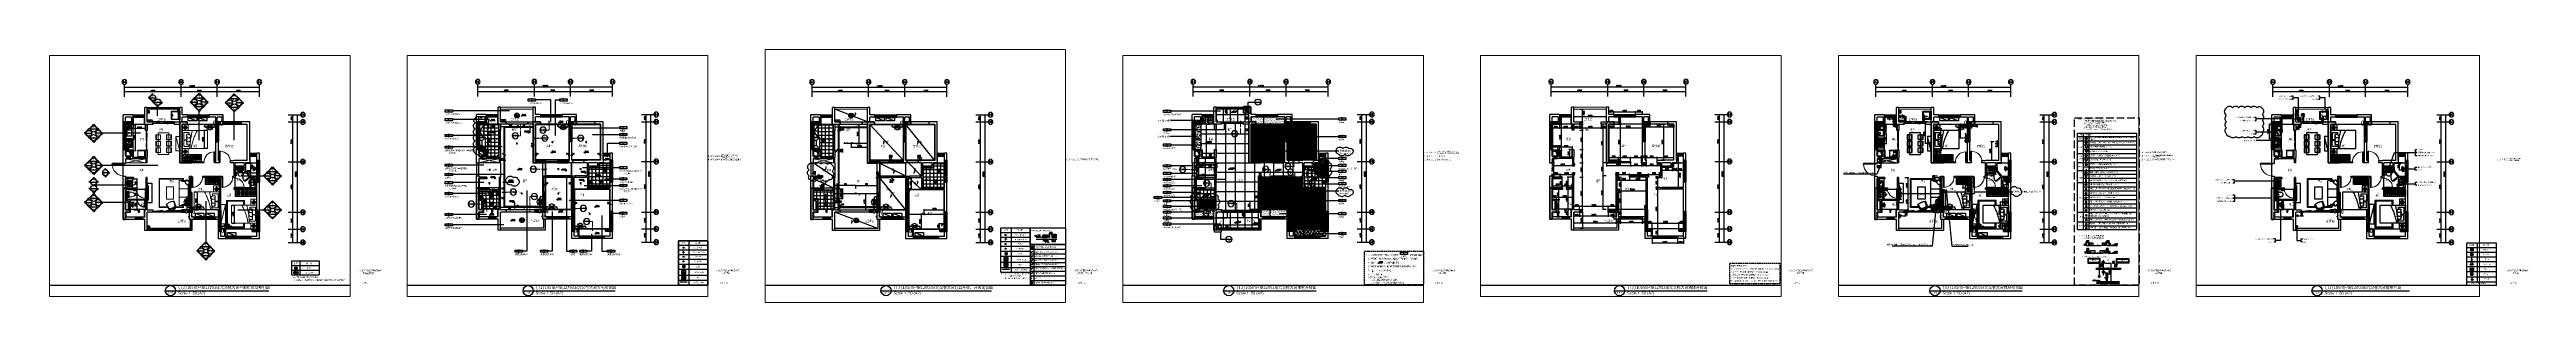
# Paper-space layout 'Layout1' of a CAD drawing. Header units: inches. Extents: x 33668 to 37780, y 12374 to 12794.
# The model-space entities are those that its viewports show. They can reach past a viewport. Long polylines and large blocks are cut down to what shows.
import ezdxf
from ezdxf.enums import TextEntityAlignment as Align
from ezdxf.xclip import XClip

# ---------------------------------------------------------------- set-up
doc = ezdxf.new("R2010")
doc.units = ezdxf.units.IN
doc.header["$LTSCALE"] = 100
doc.header["$MEASUREMENT"] = 0
doc.header["$XCLIPFRAME"] = 2
for name, pattern in [('$0$DASH', [0.35, 0.25, -0.1]), ('__DASH', [0.35, 0.25, -0.1]), ('CENTER', [50.8, 31.75, -6.35, 6.35, -6.35]), ('CENTER2', [1.125, 0.75, -0.125, 0.125, -0.125]), ('DASH', [0.35, 0.25, -0.1]), ('DASHDOT2', [12.7, 6.35, -3.175, 0, -3.175]), ('HIDDENX2', [0.75, 0.5, -0.25])]:
    doc.linetypes.add(name, pattern=pattern)
doc.layers.get('0').update_dxf_attribs({"linetype": 'CONTINUOUS'})
doc.layers.get('Defpoints').update_dxf_attribs({"linetype": 'CONTINUOUS'})
for name, color, linetype in [('-04给水图层', 142, 'CENTER'), ('0-55#', 55, 'CENTER2'), ('002新做墙体', 53, 'CONTINUOUS'), ('006地漏', 146, 'CONTINUOUS'), ('017-插座图层', 30, 'CONTINUOUS'), ('020标注', 2, 'CONTINUOUS'), ('AIR', 252, 'DASH'), ('air-out', 193, 'CONTINUOUS'), ('AXIS', 3, 'CONTINUOUS'), ('C天-CEILITE', 5, 'CONTINUOUS'), ('D-Detail(节点图层)', 134, 'CONTINUOUS'), ('DIM【标注】', 66, 'CONTINUOUS'), ('DOOR', 4, 'CONTINUOUS'), ('E-材料标注', 2, 'CONTINUOUS'), ('EQUIP-动力', 3, 'CONTINUOUS'), ('EQUIP-动力-DIM', 3, 'CONTINUOUS'), ('EQUIP-照明', 3, 'CONTINUOUS'), ('EQUIP-照明-DIM', 3, 'CONTINUOUS'), ('fix', 8, 'CONTINUOUS'), ('floor', 8, 'CONTINUOUS'), ('FUR-DIM', 3, 'CONTINUOUS'), ('IDS-NOTES', 31, 'CONTINUOUS'), ('IFC-NORM', 8, 'CONTINUOUS'), ('LDPi--CHARTTEXT', 3, 'CONTINUOUS'), ('LVTRY', 153, 'CONTINUOUS'), ('PUB_HATCH', 8, 'CONTINUOUS'), ('P平-WALL1', 2, 'CONTINUOUS'), ('RC', 1, 'CONTINUOUS'), ('RC-dim', 3, 'CONTINUOUS'), ('Rc-L-dim', 4, 'CONTINUOUS'), ('RC-LIGHT', 1, 'CONTINUOUS'), ('TEL_TEXT', 1, 'CONTINUOUS'), ('WALL', 7, 'CONTINUOUS'), ('wall-dim', 3, 'CONTINUOUS'), ('WALL-FSL', 1, 'CONTINUOUS'), ('WC', 1, 'CONTINUOUS'), ('WINDOW', 4, 'CONTINUOUS'), ('WP_P_PJ', 1, 'CONTINUOUS'), ('Z地铺材料', 8, 'CONTINUOUS'), ('天地共', 1, 'CONTINUOUS'), ('天花开线', 4, 'CONTINUOUS'), ('家具', 1, 'DASH'), ('材料标注', 3, 'CONTINUOUS'), ('燃气管点位', 6, 'CONTINUOUS'), ('空调', 8, 'CONTINUOUS'), ('立面图层', 1, 'CONTINUOUS'), ('索引', 3, 'CONTINUOUS')]:
    doc.layers.add(name, color=color, linetype=linetype)
for name, color, linetype, lineweight in [('air-in', 1, 'CONTINUOUS', 0), ('AXIS_TEXT', 7, 'CONTINUOUS', 0), ('BALCONY', 3, 'CONTINUOUS', 0), ('COLUMN', 30, 'CONTINUOUS', 40), ('FUR', 8, 'CONTINUOUS', 0), ('GROUND', 125, 'CONTINUOUS', 0), ('KBF', 1, 'CONTINUOUS', 0), ('PUB_TEXT', 2, 'CONTINUOUS', 0), ('STAIR', 2, 'CONTINUOUS', 0), ('平地共', 1, 'CONTINUOUS', 0), ('平天共', 1, 'CONTINUOUS', 0)]:
    doc.layers.add(name, color=color, linetype=linetype, lineweight=lineweight)
doc.styles.add('-宋体', font='', dxfattribs={"width": 0.8})
doc.styles.add('_HZTXT', font='', dxfattribs={"width": 0.8})
doc.styles.add('_TCH_AXIS', font='COMPLEX', dxfattribs={"bigfont": 'GBCBIG'})
doc.styles.add('_TCH_LABEL', font='COMPLEX', dxfattribs={"bigfont": 'GBCBIG'})
doc.styles.add('_TEL_DIM', font='ROS', dxfattribs={"width": 0.7, "height": 3.5, "bigfont": 'HZTXT'})
doc.styles.add('BLIP', font='ARCHSTYL.SHX', dxfattribs={"width": 0.75, "height": 12})
doc.styles.add('COMPLEX', font='COMPLEX')
doc.styles.add('DIM', font='romand.shx')
doc.styles.add('DTL', font='', dxfattribs={"width": 0.75})
doc.styles.add('HB25Small', font='ARCHSTYL.SHX', dxfattribs={"width": 0.8, "height": 2.5})
doc.styles.add('HB35Norm', font='ARCHSTYL.SHX', dxfattribs={"width": 0.8, "height": 3.5})
doc.styles.add('HZ1', font='', dxfattribs={"width": 0.8})
doc.styles.add('HZ2', font='txt', dxfattribs={"bigfont": 'hztxt2'})
doc.styles.add('LDPi', font='arial.ttf')
doc.styles.add('OPT', font='OPUSTN-H.SHX')
doc.styles.add('st', font='', dxfattribs={"width": 0.7})
doc.styles.get("Standard").update_dxf_attribs({"font": 'txt.shx', "width": 0.8, "bigfont": 'GBCBIG.shx'})
doc.styles.add('STYLE1', font='stylu.ttf')
doc.styles.add('STYLUS', font='stylu.ttf')
doc.styles.add('TEXT1', font='', dxfattribs={"width": 0.7})
doc.styles.add('YY', font='', dxfattribs={"width": 0.8})
doc.styles.add('宋体', font='', dxfattribs={"width": 0.8})
doc.styles.add('文字标注', font='')
doc.styles.add('繁黑体', font='simhei.ttf')
doc.styles.get('-宋体').set_extended_font_data('SimSun')
doc.styles.get('_HZTXT').set_extended_font_data('SimSun')
doc.styles.get('DTL').set_extended_font_data('SimSun')
doc.styles.get('HZ1').set_extended_font_data('SimSun')
doc.styles.get('st').set_extended_font_data('SimSun')
doc.styles.get('TEXT1').set_extended_font_data('NSimSun')
doc.styles.get('YY').set_extended_font_data('SimSun')
doc.styles.get('宋体').set_extended_font_data('SimSun')
doc.styles.get('文字标注').set_extended_font_data('SimSun')
doc.dimstyles.new('1', dxfattribs={"dimtxt": 2.4, "dimasz": 0.8, "dimexe": 1.25, "dimexo": 0.6, "dimgap": 0.65, "dimtad": 1, "dimdec": 0, "dimdsep": 46, "dimtxsty": 'Standard', "dimblk1": 'DOT', "dimblk2": 'DOT', "dimsah": 1, "dimcen": 2.5, "dimclrd": 3, "dimclre": 3, "dimclrt": 3, "dimadec": 0, "dimazin": 0, "dimtfac": 1, "dimtdec": 0, "dimtix": 1, "dimtmove": 2, "dimatfit": 0, "dimldrblk": 'DOT', "dimfxl": 1.25, "dimarcsym": 0})
doc.dimstyles.new('50', dxfattribs={"dimscale": 50, "dimtxt": 2.4, "dimasz": 0.8, "dimexe": 1.25, "dimexo": 0.6, "dimgap": 0.65, "dimtad": 1, "dimdec": 0, "dimdsep": 46, "dimtxsty": 'Standard', "dimblk1": 'DOT', "dimblk2": 'DOT', "dimsah": 1, "dimcen": 2.5, "dimclrd": 3, "dimclre": 3, "dimclrt": 3, "dimadec": 0, "dimazin": 0, "dimtfac": 1, "dimtdec": 0, "dimtix": 1, "dimtmove": 2, "dimatfit": 0, "dimldrblk": 'DOT', "dimfxl": 5, "dimfxlon": 1, "dimarcsym": 0})
pattern_1 = [(90, (12669.92, -12077.45), (-100, 6e-15), []), (135, (12669.92, -12077.45), (-200, -200), [141.4214, -282.8427])]
pattern_2 = [(127.5, (0, 0), (-42.390123, -1.385854), [0, -33.44, 0, -37.4, 0, -35.75]), (97.5, (0, 0), (-62.08721, 38.93509), [0, -18.04, 0, -30.14, 0, -11.55]), (57.5, (-2e-15, -27.06), (-0.1245, 68.51112), [0, -11, 0, -39.6, 0, -51.7]), (47.5, (-2e-15, -27.06), (-19.30886, 66.134785), [0, -5.5, 0, -25.96, 0, -29.7])]
pattern_3 = [(50, (0, 0), (215.17805, -18.8256), [22.5, -247.5]), (355, (0, 0), (-41.6254, 225.6576), [18, -198]), (100.45144, (17.93, -1.57), (173.5527, 206.832), [19.122, -210.3426]), (46.1842, (0, 60), (320.1724, -49.6558), [33.75, -371.25]), (96.6356, (26.68, 55.86), (280.3986, 292.2356), [28.683, -315.514]), (351.1842, (0, 60), (280.3986, 292.2356), [27, -297]), (21, (30, 45), (179.0721, -120.7857), [22.5, -247.5]), (326, (30, 45), (72.9946, 217.545), [18, -198]), (71.45144, (44.92, 34.93), (252.0667, 96.7593), [19.122, -210.3426]), (37.5, (0, 0), (3.64796, 99.86816), [0, -195.6, 0, -201, 0, -198.75]), (7.5, (0, 0), (78.92086, 118.3235), [0, -114.6, 0, -191.1, 0, -75.75]), (327.5, (-66.9, 0), (160.14673, -6.76646), [0, -75, 0, -234, 0, -310.5]), (317.5, (-96.9, 0), (174.95585, 30.0315), [0, -97.5, 0, -155.4, 0, -220.5])]

# ---------------------------------------------------------------- blocks, each defined once
blk = doc.blocks.new('Elev-r')
at = {"color": 0}
blk.add_line((0, 0), (-12, 0), dxfattribs=at)
at = {"color": 160}
for p, q in [((-6, 6), (-6, 9)), ((-2, 4.4), (-6, 9)), ((-6, 6), (-6, 9)), ((-1.6, 4), (3, 0)), ((-1.6, -4), (3, 0)), ((0, 0), (3, 0)), ((-2, -4.4), (-6, -9)), ((-6, -6), (-6, -9)), ((-6, -6), (-6, -9)), ((0, 0), (3, 0))]:
    blk.add_line(p, q, dxfattribs=at)
for start, end in [(90, 270), (270, 90)]:
    blk.add_arc((-6, 0), 6, start, end, dxfattribs=at)
for points in [[(-2.5, 5.1), (-6, 9), (-4.2, 5.9), (-6, 6.1)], [(-0.9, 3.5), (3, 0), (-0.1, 1.8), (0.1, 0)], [(-0.9, -3.5), (3, 0), (-0.1, -1.8), (0.1, 0)], [(-2.5, -5.1), (-6, -9), (-4.2, -5.9), (-6, -6.2)]]:
    blk.add_solid(points, dxfattribs=at)
at = {"color": 0, "style": 'BLIP', "width": 0.75, "flags": 4}
for tag, height, p in [('ELEV', 3, (-6.2, 2)), ('SHEET', 2.4, (-6.1, -2.5))]:
    blk.add_attdef(tag, text='', height=height, dxfattribs=at).set_placement(p, align=Align.MIDDLE)
at = {"style": 'BLIP', "width": 0.75, "flags": 4}
blk.add_attdef('??', text='', height=3.2, dxfattribs=at).set_placement((4.7, 0), align=Align.MIDDLE)
blk = doc.blocks.new('ELEV-UL')
at = {"linetype": 'ByBlock'}
h = blk.add_hatch(color=160, dxfattribs=at)
h.paths.add_polyline_path([(4.6, 4.6), (0, 9.8), (-4.6, 4.6, -0.414214)])
h.paths.add_polyline_path([(-9.8, 0), (-6.5, 0, -0.198912), (-4.6, 4.6)])
h.paths.add_polyline_path([(4.6, 4.6, -0.198912), (6.5, 0), (9.8, 0)])
at = {"color": 0, "linetype": 'ByBlock'}
for p, q in [((6.5, 0), (-6.5, 0)), ((6, 0), (-6, 0))]:
    blk.add_line(p, q, dxfattribs=at)
at = {"color": 160, "linetype": 'ByBlock'}
blk.add_lwpolyline([(6.5, 0), (9.8, 0), (4.6, 4.6), (0, 9.8), (-4.6, 4.6), (-9.8, 0), (-6.5, 0)], dxfattribs=at)
blk.add_lwpolyline([(6.5, 0, 1), (-6.5, 0, 1)], format="xyb", close=True, dxfattribs=at)
at = {"color": 0, "linetype": 'ByBlock', "width": 0.8, "flags": 4}
for tag, height, style, p in [('ELEV', 3.5, 'HB35Norm', (0, 2.9)), ('??', 3.5, 'HB35Norm', (0, 12.2)), ('SHEET', 2.5, 'HB25Small', (0, -2.1))]:
    blk.add_attdef(tag, text='', height=height, dxfattribs=dict(at, style=style)).set_placement(p, align=Align.MIDDLE_CENTER)
blk = doc.blocks.new('ELEV-DR')
at = {"linetype": 'ByBlock'}
h = blk.add_hatch(color=160, dxfattribs=at)
h.paths.add_polyline_path([(9.8, 0), (6.5, 0, -0.198912), (4.6, -4.6)])
h.paths.add_polyline_path([(-4.6, -4.6), (0, -9.8), (4.6, -4.6, -0.414214)])
h.paths.add_polyline_path([(-4.6, -4.6, -0.198912), (-6.5, 0), (-9.8, 0)])
at = {"color": 160, "linetype": 'ByBlock'}
for p, q in [((-6.5, 0), (-9.8, 0)), ((-4.6, -4.6), (-9.8, 0)), ((4.6, -4.6), (9.8, 0)), ((6, 0), (9, 0)), ((6.5, 0), (9.8, 0)), ((-4.6, -4.6), (0, -9.8)), ((4.6, -4.6), (0, -9.8))]:
    blk.add_line(p, q, dxfattribs=at)
at = {"color": 0, "linetype": 'ByBlock'}
blk.add_line((6.5, 0), (-6.5, 0), dxfattribs=at)
at = {"color": 160, "linetype": 'ByBlock'}
blk.add_lwpolyline([(-6.5, 0, 1), (6.5, 0, 1)], format="xyb", close=True, dxfattribs=at)
at = {"color": 0, "linetype": 'ByBlock', "style": 'HB35Norm', "width": 0.8, "flags": 4}
for tag, p in [('ELEV', (0, 2.9)), ('??', (0, -11.8))]:
    blk.add_attdef(tag, text='', height=3.5, dxfattribs=at).set_placement(p, align=Align.MIDDLE_CENTER)
at = {"color": 0, "linetype": 'ByBlock', "style": 'HB25Small', "width": 0.8, "flags": 4}
blk.add_attdef('SHEET', text='', height=2.5, dxfattribs=at).set_placement((0, -2.2), align=Align.MIDDLE)
blk = doc.blocks.new('_Dot')
at = {"color": 0, "linetype": 'ByBlock', "lineweight": -2}
blk.add_line((-0.5, 0), (-1, 0), dxfattribs=at)
at = {"color": 0, "linetype": 'ByBlock', "const_width": 0.5}
blk.add_lwpolyline([(-0.25, 0, 1), (0.25, 0, 1)], format="xyb", close=True, dxfattribs=at)
blk = doc.blocks.new('TB')
at = {"color": 0}
blk.add_line((-30, 0), (-15, 0), dxfattribs=at)
at = {"color": 160}
blk.add_circle((-22.5, 0), 7.5, dxfattribs=at)
at = {"color": 0, "style": 'DTL', "width": 0.75}
for tag, p in [('SREFF', (-22.5, 2.8)), ('SHEETNO', (-22.5, -3.1))]:
    blk.add_attdef(tag, text='', height=3, dxfattribs=at).set_placement(p, align=Align.MIDDLE)
at = {"color": 0, "style": 'OPT', "width": 0.95}
for tag, p, height in [('ROOM', (-11.3, 2.1), 6), ('SCALE', (-11.4, -5.6), 4.02)]:
    blk.add_attdef(tag, p, '', height=height, dxfattribs=at)
blk = doc.blocks.new('123541256341265131dfasd123r2341231')
at = {"layer": '家具'}
blk.add_lwpolyline([(1532461, -147962), (1532701, -147962), (1532701, -147802), (1532461, -147802)], close=True, dxfattribs=at)
for points in [[(1532701, -147802), (1532461, -147962)], [(1532461, -147802), (1532701, -147962)]]:
    blk.add_lwpolyline(points, dxfattribs=at)
blk = doc.blocks.new('A$C06ED6694')
at = {"layer": '家具', "color": 3, "linetype": 'ByBlock'}
for p, q in [((0, 1167), (2248, 1167)), ((0, 763), (2248, 763)), ((0, 381), (2248, 381)), ((671, 1167), (671, 0)), ((0, 0), (2248, 0)), ((0, 0), (2248, 0))]:
    blk.add_line(p, q, dxfattribs=at)
at = {"layer": '家具', "color": 1, "linetype": 'DASH', "ltscale": 0.05}
for p, q in [((137, 190), (137, 158)), ((513, 113), (160, 235)), ((513, 235), (160, 113)), ((457, 254), (217, 254)), ((217, 94), (457, 94)), ((537, 158), (537, 190))]:
    blk.add_line(p, q, dxfattribs=at)
at = {"layer": '家具', "color": 3, "linetype": 'ByBlock'}
blk.add_lwpolyline([(0, 0), (0, 1167), (2248, 1167), (2248, 0)], dxfattribs=at)
at = {"layer": '家具', "color": 1, "linetype": 'DASH', "ltscale": 0.05}
for centre, major_axis, start_param, end_param in [((217, 190), (80, 0), 1.5707963, 3.1415927), ((217, 158), (-80, 0), 0, 1.5707963), ((457, 190), (-80, 0), 3.1415927, 4.712389), ((457, 158), (80, 0), 4.712389, 6.2831853)]:
    blk.add_ellipse(centre, major_axis=major_axis, ratio=0.8, start_param=start_param, end_param=end_param, dxfattribs=at)
at = {"layer": 'LVTRY'}
blk.add_blockref('123541256341265131dfasd123r2341231', (-1532241, 148424), dxfattribs=at)
at = {"layer": 'EQUIP-照明', "style": 'YY', "width": 0.8}
for s, p in [('热水器(示意)', (1482, 175)), ('燃气表', (1404, 556))]:
    blk.add_text(s, height=98.7, dxfattribs=at).set_placement(p, align=Align.MIDDLE)
at = {"layer": '家具', "color": 2, "linetype": 'ByBlock', "style": '宋体'}
for s, p in [('图例', (309, 960)), ('说 明', (1404, 960))]:
    blk.add_text(s, height=131.8, dxfattribs=at).set_placement(p, align=Align.MIDDLE)
blk = doc.blocks.new('A$C6F741442')
at = {"layer": 'RC-dim', "color": 6, "linetype": 'DASH', "ltscale": 0.1}
blk.add_lwpolyline([(0.6, 34.4), (84, 34.4), (84, 0), (0.6, 0)], close=True, dxfattribs=at)
at = {"color": 3, "style": '-宋体', "width": 0.8}
for s, p in [('注：房间门垛控制在100mm，入户门、卫生间、厨房门垛控制在50mm。', (1.7, 3.5)), ('间墙图门洞所标的尺寸:', (1.7, 28.5)), (' 1.主/次入户门（单门），建筑门洞（含批荡后）为1050×2400mm。', (1.7, 23.5)), (' 2.房间门，建筑门洞（含批荡后）为900×2400mm。', (1.7, 18.5)), (' 3.厨房趟门，建筑门洞（含批荡后）为1600×2450mm。', (1.7, 13.5)), (' 4.卫生间门,建筑门洞（含批荡后）为800×2400mm。', (1.7, 8.5))]:
    blk.add_text(s, height=2.4, dxfattribs=at).set_placement(p)
blk = doc.blocks.new('IDX-LMARK-2')
at = {"color": 65, "linetype": 'Continuous'}
blk.add_lwpolyline([(1.8, 1.8), (0.3, 0.3), (-1.2, 1.8), (7.4, 1.8)], dxfattribs=at)
blk.add_solid([(-1.2, 1.8), (1.8, 1.8), (0.3, 0.3)], dxfattribs=at)
at = {"color": 1, "linetype": 'Continuous', "width": 0.85}
blk.add_attdef('0.00', (2, 2.1), '', height=1.5, dxfattribs=at)
blk = doc.blocks.new('1356')
at = {"layer": '索引', "color": 3}
ref = blk.add_blockref('IDX-LMARK-2', (34395.4, 13488.5), dxfattribs=dict(at, xscale=0.9375, yscale=0.9375, zscale=-0.9375))
ref.add_attrib('0.00', 'SLAN', (34396.2, 13490.6), dxfattribs={"layer": '0', "color": 65, "linetype": 'Continuous', "height": 1.87, "width": 0.85})
blk = doc.blocks.new('FIN-REF')
blk.add_line((9, 8), (9, -1))
at = {"color": 160}
blk.add_lwpolyline([(0, 6.5), (20, 6.5), (20, 0.5), (0, 0.5)], close=True, dxfattribs=at)
at = {"style": 'BLIP', "width": 0.8, "flags": 4}
for p in [(-1.3, 0.2), (-1.2, -4.3)]:
    blk.add_attdef('ITEM', text='', height=3.5, dxfattribs=at).set_placement(p, align=Align.BOTTOM_RIGHT)
for tag, p in [('ITEM', (4.3, 3.5)), ('NUM', (16, 3.5)), ('ITEM', (10.5, -3.4)), ('ITEM', (10.5, -7.8))]:
    blk.add_attdef(tag, text='', height=3.5, dxfattribs=at).set_placement(p, align=Align.MIDDLE)
for p in [(20.9, 0.1), (21.1, -4.3)]:
    blk.add_attdef('ITEM', text='', height=3.5, dxfattribs=at).set_placement(p, align=Align.BOTTOM_LEFT)
blk = doc.blocks.new('21111')
at = {"layer": '材料标注', "color": 3}
ref = blk.add_blockref('FIN-REF', (0, -2.1), dxfattribs=dict(at, xscale=0.5999999999994543, yscale=0.5999999999994543, zscale=0.5999999999994543))
ref.add_attrib('ITEM', 'AG', dxfattribs={"color": 3, "height": 2.1, "style": 'BLIP', "width": 0.8, "flags": 4}).set_placement((2.6, 0), align=Align.MIDDLE)
ref.add_attrib('NUM', '01', dxfattribs={"color": 3, "height": 2.1, "style": 'BLIP', "width": 0.8, "flags": 4}).set_placement((9.6, 0), align=Align.MIDDLE)
ref.add_attrib('ITEM', '300x300铝扣板', dxfattribs={"color": 3, "height": 2.5, "style": '宋体', "width": 0.9, "flags": 4}).set_placement((-0.3, -5.4), align=Align.MIDDLE_LEFT)
blk = doc.blocks.new('df1111')
at = {"layer": '材料标注', "color": 3}
ref = blk.add_blockref('FIN-REF', (0, -2.1), dxfattribs=dict(at, xscale=0.5999999999994543, yscale=0.5999999999994543, zscale=0.5999999999994543))
ref.add_attrib('ITEM', 'PT', dxfattribs={"color": 3, "height": 2.1, "style": 'BLIP', "width": 0.8, "flags": 4}).set_placement((2.6, 0), align=Align.MIDDLE)
ref.add_attrib('NUM', '01', dxfattribs={"color": 3, "height": 2.1, "style": 'BLIP', "width": 0.8, "flags": 4}).set_placement((9.6, 0), align=Align.MIDDLE)
ref.add_attrib('ITEM', '轻钢龙骨双层8mm硅酸钙板', dxfattribs={"color": 3, "height": 2.5, "style": '宋体', "width": 0.9, "flags": 4}).set_placement((-0.3, -5.4), align=Align.MIDDLE_LEFT)
ref.add_attrib('ITEM', '无机涂料', dxfattribs={"height": 2.5, "style": '宋体', "width": 0.9, "flags": 4}).set_placement((12.7, -9.5), align=Align.MIDDLE)
blk = doc.blocks.new('452aaa')
at = {"layer": '材料标注', "color": 3}
ref = blk.add_blockref('FIN-REF', (0, -2.1), dxfattribs=dict(at, xscale=0.5999999999994543, yscale=0.5999999999994543, zscale=0.5999999999994543))
ref.add_attrib('ITEM', 'PT', dxfattribs={"color": 3, "height": 2.1, "style": 'BLIP', "width": 0.8, "flags": 4}).set_placement((2.6, 0), align=Align.MIDDLE)
ref.add_attrib('NUM', '02', dxfattribs={"color": 3, "height": 2.1, "style": 'BLIP', "width": 0.8, "flags": 4}).set_placement((9.6, 0), align=Align.MIDDLE)
ref.add_attrib('ITEM', '原楼板防水无机涂料', dxfattribs={"color": 3, "height": 2.5, "style": '宋体', "width": 0.9, "flags": 4}).set_placement((-0.3, -5.4), align=Align.MIDDLE_LEFT)
blk = doc.blocks.new('111')
at = {"layer": '材料标注', "color": 3}
ref = blk.add_blockref('FIN-REF', (0, -2.1), dxfattribs=dict(at, xscale=0.5999999999994543, yscale=0.5999999999994543, zscale=0.5999999999994543))
ref.add_attrib('ITEM', 'PT', dxfattribs={"color": 3, "height": 2.1, "style": 'BLIP', "width": 0.8, "flags": 4}).set_placement((2.6, 0), align=Align.MIDDLE)
ref.add_attrib('NUM', '01', dxfattribs={"color": 3, "height": 2.1, "style": 'BLIP', "width": 0.8, "flags": 4}).set_placement((9.6, 0), align=Align.MIDDLE)
ref.add_attrib('ITEM', '原楼板无机涂料', dxfattribs={"color": 3, "height": 2.5, "style": '宋体', "width": 0.9, "flags": 4}).set_placement((-0.3, -5.4), align=Align.MIDDLE_LEFT)
blk = doc.blocks.new('n32aa')
at = {"layer": '材料标注', "color": 3}
ref = blk.add_blockref('FIN-REF', (0, -2.1), dxfattribs=dict(at, xscale=0.5999999999994543, yscale=0.5999999999994543, zscale=0.5999999999994543))
ref.add_attrib('ITEM', 'GS', dxfattribs={"color": 3, "height": 2.1, "style": 'BLIP', "width": 0.8, "flags": 4}).set_placement((2.6, 0), align=Align.MIDDLE)
ref.add_attrib('NUM', '03', dxfattribs={"color": 3, "height": 2.1, "style": 'BLIP', "width": 0.8, "flags": 4}).set_placement((9.6, 0), align=Align.MIDDLE)
ref.add_attrib('ITEM', '石膏线', dxfattribs={"color": 3, "height": 2.5, "style": '宋体', "width": 0.9, "flags": 4}).set_placement((-0.3, -5.4), align=Align.MIDDLE_LEFT)
blk = doc.blocks.new('RTIOI')
at = {"layer": '材料标注', "color": 3}
ref = blk.add_blockref('FIN-REF', (882.1, -3151.1), dxfattribs=dict(at, xscale=0.5999999999994543, yscale=0.5999999999994543, zscale=0.5999999999994543))
ref.add_attrib('ITEM', 'PT', dxfattribs={"color": 3, "height": 2.1, "style": 'BLIP', "width": 0.8, "flags": 4}).set_placement((884.7, -3148.9), align=Align.MIDDLE)
ref.add_attrib('NUM', '01', dxfattribs={"color": 3, "height": 2.1, "style": 'BLIP', "width": 0.8, "flags": 4}).set_placement((891.7, -3148.9), align=Align.MIDDLE)
ref.add_attrib('ITEM', '轻钢龙骨9mm难燃夹板＋8mm硅酸钙板', dxfattribs={"color": 3, "height": 2.5, "style": '宋体', "width": 0.9, "flags": 4}).set_placement((881.8, -3154.3), align=Align.MIDDLE_LEFT)
ref.add_attrib('ITEM', '无机涂料', dxfattribs={"height": 2.5, "style": '宋体', "width": 0.9, "flags": 4}).set_placement((894.3, -3158.4), align=Align.MIDDLE)
blk = doc.blocks.new('111133')
at = {"layer": '材料标注', "color": 3}
ref = blk.add_blockref('FIN-REF', (0, -2.1), dxfattribs=dict(at, xscale=0.5999999999994543, yscale=0.5999999999994543, zscale=0.5999999999994543))
ref.add_attrib('ITEM', 'GS', dxfattribs={"color": 3, "height": 2.1, "style": 'BLIP', "width": 0.8, "flags": 4}).set_placement((2.6, 0), align=Align.MIDDLE)
ref.add_attrib('NUM', '02', dxfattribs={"color": 3, "height": 2.1, "style": 'BLIP', "width": 0.8, "flags": 4}).set_placement((9.6, 0), align=Align.MIDDLE)
ref.add_attrib('ITEM', '石膏线', dxfattribs={"color": 3, "height": 2.5, "style": '宋体', "width": 0.9, "flags": 4}).set_placement((-0.3, -5.4), align=Align.MIDDLE_LEFT)
blk = doc.blocks.new('12413')
at = {"layer": '索引', "color": 3}
ref = blk.add_blockref('IDX-LMARK-2', (35760.6, 13532.3), dxfattribs=dict(at, xscale=0.9375, yscale=0.9375, zscale=-0.9375))
ref.add_attrib('0.00', '±0.000', (35761.4, 13534.4), dxfattribs={"layer": '0', "color": 65, "linetype": 'Continuous', "height": 1.87, "width": 0.85})
blk = doc.blocks.new('4123')
at = {"layer": '索引', "color": 3}
ref = blk.add_blockref('IDX-LMARK-2', (35756.9, 13442.1), dxfattribs=dict(at, xscale=0.9375, yscale=0.9375, zscale=-0.9375))
ref.add_attrib('0.00', '-0.040', (35757.7, 13444.2), dxfattribs={"layer": '0', "color": 65, "linetype": 'Continuous', "height": 1.87, "width": 0.85})
blk = doc.blocks.new('efewgs')
at = {"layer": '材料标注', "color": 3}
ref = blk.add_blockref('FIN-REF', (35479.8, 13047), dxfattribs=dict(at, xscale=0.5999999999994543, yscale=0.5999999999994543, zscale=0.5999999999994543))
ref.add_attrib('ITEM', 'CT', dxfattribs={"color": 3, "height": 2.1, "style": 'BLIP', "width": 0.8, "flags": 4}).set_placement((35482.4, 13049.1), align=Align.MIDDLE)
ref.add_attrib('NUM', '02', dxfattribs={"color": 3, "height": 2.1, "style": 'BLIP', "width": 0.8, "flags": 4}).set_placement((35489.4, 13049.1), align=Align.MIDDLE)
ref.add_attrib('ITEM', '300x300瓷砖', dxfattribs={"color": 3, "height": 2.5, "style": '宋体', "width": 0.9, "flags": 4}).set_placement((35479.5, 13043.7), align=Align.MIDDLE_LEFT)
blk = doc.blocks.new('2wrdwagf')
at = {"layer": '材料标注', "color": 3}
ref = blk.add_blockref('FIN-REF', (35479.8, 13021.3), dxfattribs=dict(at, xscale=0.5999999999994543, yscale=0.5999999999994543, zscale=0.5999999999994543))
ref.add_attrib('ITEM', 'CT', dxfattribs={"color": 3, "height": 2.1, "style": 'BLIP', "width": 0.8, "flags": 4}).set_placement((35482.4, 13023.4), align=Align.MIDDLE)
ref.add_attrib('NUM', '05', dxfattribs={"color": 3, "height": 2.1, "style": 'BLIP', "width": 0.8, "flags": 4}).set_placement((35489.4, 13023.4), align=Align.MIDDLE)
ref.add_attrib('ITEM', '800x800仿古砖（开介）', dxfattribs={"color": 3, "height": 2.5, "style": '宋体', "width": 0.9, "flags": 4}).set_placement((35479.5, 13018), align=Align.MIDDLE_LEFT)
blk = doc.blocks.new('gesdgsf')
at = {"layer": '材料标注', "color": 3}
ref = blk.add_blockref('FIN-REF', (35817.2, 13424.9), dxfattribs=dict(at, xscale=0.5999999999994543, yscale=0.5999999999994543, zscale=0.5999999999994543))
ref.add_attrib('ITEM', 'CT', dxfattribs={"color": 3, "height": 2.1, "style": 'BLIP', "width": 0.8, "flags": 4}).set_placement((35819.7, 13427), align=Align.MIDDLE)
ref.add_attrib('NUM', '04', dxfattribs={"color": 3, "height": 2.1, "style": 'BLIP', "width": 0.8, "flags": 4}).set_placement((35826.7, 13427), align=Align.MIDDLE)
ref.add_attrib('ITEM', '600x600仿古防滑砖', dxfattribs={"color": 3, "height": 2.5, "style": '宋体', "width": 0.9, "flags": 4}).set_placement((35816.9, 13421.7), align=Align.MIDDLE_LEFT)
blk = doc.blocks.new('eryj')
at = {"layer": '材料标注', "color": 3}
ref = blk.add_blockref('FIN-REF', (35832.3, 13633.8), dxfattribs=dict(at, xscale=0.5999999999994543, yscale=0.5999999999994543, zscale=0.5999999999994543))
ref.add_attrib('ITEM', 'ST', dxfattribs={"color": 3, "height": 2.1, "style": 'BLIP', "width": 0.8, "flags": 4}).set_placement((35834.9, 13635.9), align=Align.MIDDLE)
ref.add_attrib('NUM', '01', dxfattribs={"color": 3, "height": 2.1, "style": 'BLIP', "width": 0.8, "flags": 4}).set_placement((35841.9, 13635.9), align=Align.MIDDLE)
ref.add_attrib('ITEM', '大理石', dxfattribs={"color": 3, "height": 2.5, "style": '宋体', "width": 0.9, "flags": 4}).set_placement((35832.1, 13630.5), align=Align.MIDDLE_LEFT)
blk = doc.blocks.new('EYUJ')
at = {"layer": '材料标注', "color": 3}
ref = blk.add_blockref('FIN-REF', (35832.3, 13523.7), dxfattribs=dict(at, xscale=0.5999999999994543, yscale=0.5999999999994543, zscale=0.5999999999994543))
ref.add_attrib('ITEM', 'CT', dxfattribs={"color": 3, "height": 2.1, "style": 'BLIP', "width": 0.8, "flags": 4}).set_placement((35834.9, 13525.8), align=Align.MIDDLE)
ref.add_attrib('NUM', '01', dxfattribs={"color": 3, "height": 2.1, "style": 'BLIP', "width": 0.8, "flags": 4}).set_placement((35841.9, 13525.8), align=Align.MIDDLE)
ref.add_attrib('ITEM', '800x800瓷砖', dxfattribs={"color": 3, "height": 2.5, "style": '宋体', "width": 0.9, "flags": 4}).set_placement((35832.1, 13520.5), align=Align.MIDDLE_LEFT)
blk = doc.blocks.new('EYIII')
at = {"layer": '材料标注', "color": 3}
ref = blk.add_blockref('FIN-REF', (35544.8, 13594.7), dxfattribs=dict(at, xscale=0.5999999999994543, yscale=0.5999999999994543, zscale=0.5999999999994543))
ref.add_attrib('ITEM', 'WF', dxfattribs={"color": 3, "height": 2.1, "style": 'BLIP', "width": 0.8, "flags": 4}).set_placement((35547.3, 13596.8), align=Align.MIDDLE)
ref.add_attrib('NUM', '01', dxfattribs={"color": 3, "height": 2.1, "style": 'BLIP', "width": 0.8, "flags": 4}).set_placement((35554.3, 13596.8), align=Align.MIDDLE)
ref.add_attrib('ITEM', '木地板', dxfattribs={"color": 3, "height": 2.5, "style": '宋体', "width": 0.9, "flags": 4}).set_placement((35544.5, 13591.4), align=Align.MIDDLE_LEFT)
blk = doc.blocks.new('2ewrfdsfsdf')
at = {"layer": '材料标注', "color": 3}
ref = blk.add_blockref('FIN-REF', (-12, -2.1), dxfattribs=dict(at, xscale=0.5999999999994543, yscale=0.5999999999994543, zscale=0.5999999999994543))
ref.add_attrib('ITEM', 'GS', dxfattribs={"color": 3, "height": 2.1, "style": 'BLIP', "width": 0.8, "flags": 4}).set_placement((-9.4, 0), align=Align.MIDDLE)
ref.add_attrib('NUM', '02', dxfattribs={"color": 3, "height": 2.1, "style": 'BLIP', "width": 0.8, "flags": 4}).set_placement((-2.4, 0), align=Align.MIDDLE)
ref.add_attrib('ITEM', '石膏线', dxfattribs={"color": 3, "height": 2.5, "style": '宋体', "width": 0.9, "flags": 4}).set_placement((-12.3, -5.4), align=Align.MIDDLE_LEFT)
blk = doc.blocks.new('23sfs2323222swsw')
at = {"layer": '材料标注', "color": 3}
ref = blk.add_blockref('FIN-REF', (0, -2.1), dxfattribs=dict(at, xscale=0.5999999999994543, yscale=0.5999999999994543, zscale=0.5999999999994543))
ref.add_attrib('ITEM', 'ST', dxfattribs={"color": 3, "height": 2.1, "style": 'BLIP', "width": 0.8, "flags": 4}).set_placement((2.6, 0), align=Align.MIDDLE)
ref.add_attrib('NUM', '03', dxfattribs={"color": 3, "height": 2.1, "style": 'BLIP', "width": 0.8, "flags": 4}).set_placement((9.6, 0), align=Align.MIDDLE)
ref.add_attrib('ITEM', '大理石', dxfattribs={"color": 3, "height": 2.5, "style": '宋体', "width": 0.9, "flags": 4}).set_placement((-0.3, -5.4), align=Align.MIDDLE_LEFT)
blk = doc.blocks.new('DT-Ref')
at = {"color": 0}
blk.add_line((0, 0), (-14, 0), dxfattribs=at)
at = {"color": 160}
for start, end in [(0, 180), (180, 0)]:
    blk.add_arc((-7, 0), 6, start, end, dxfattribs=at)
at = {"color": 0, "style": 'BLIP', "width": 0.75, "flags": 4}
for tag, height, p in [('REF', 3, (-7.2, 2)), ('SHEET', 2.4, (-7.1, -2.5))]:
    blk.add_attdef(tag, text='', height=height, dxfattribs=at).set_placement(p, align=Align.MIDDLE)
blk.add_attdef('SHEET', text='', height=2.4, dxfattribs=at).set_placement((-13.3, -4.7), align=Align.BOTTOM_RIGHT)
blk = doc.blocks.new('*U1553')
at = {"layer": 'Z地铺材料', "color": 2, "linetype": 'DASH', "ltscale": 0.05, "const_width": 0.2}
blk.add_lwpolyline([(3395.4, -291.8), (3407, -291.8, 0.414214), (3408, -290.8), (3408, -283.7, 0.414214), (3407, -282.7), (3395.4, -282.7, 0.414214), (3394.4, -283.7), (3394.4, -290.8, 0.414214)], format="xyb", close=True, dxfattribs=at)
blk = doc.blocks.new('*U1554')
at = {"layer": 'Z地铺材料', "color": 2, "linetype": 'DASH', "ltscale": 0.05, "const_width": 0.2}
blk.add_lwpolyline([(3390.6, -291.8), (3407, -291.8, 0.414214), (3408, -290.8), (3408, -283.7, 0.414214), (3407, -282.7), (3390.6, -282.7, 0.414214), (3389.6, -283.7), (3389.6, -290.8, 0.414214)], format="xyb", close=True, dxfattribs=at)
blk = doc.blocks.new('*U1555')
at = {"layer": 'Z地铺材料', "color": 2, "linetype": 'DASH', "ltscale": 0.05, "const_width": 0.2}
blk.add_lwpolyline([(3390.6, -291.3), (3401.7, -291.3, 0.414214), (3402.7, -290.3), (3402.7, -283.7, 0.414214), (3401.7, -282.7), (3390.6, -282.7, 0.414214), (3389.6, -283.7), (3389.6, -290.3, 0.414214)], format="xyb", close=True, dxfattribs=at)
blk = doc.blocks.new('*U1559')
at = {"layer": 'Z地铺材料', "color": 2, "linetype": 'DASH', "ltscale": 0.05, "const_width": 0.2}
blk.add_lwpolyline([(3390.6, -291.3), (3408.1, -291.3, 0.414214), (3409.1, -290.3), (3409.1, -283.7, 0.414214), (3408.1, -282.7), (3390.6, -282.7, 0.414214), (3389.6, -283.7), (3389.6, -290.3, 0.414214)], format="xyb", close=True, dxfattribs=at)
blk = doc.blocks.new('*U1556')
at = {"layer": 'Z地铺材料', "color": 2, "linetype": 'DASH', "ltscale": 0.05, "const_width": 0.2}
blk.add_lwpolyline([(3385.5, -289.3), (3401.7, -289.3, 0.414214), (3402.7, -288.3), (3402.7, -283.7, 0.414214), (3401.7, -282.7), (3385.5, -282.7, 0.414214), (3384.5, -283.7), (3384.5, -288.3, 0.414214)], format="xyb", close=True, dxfattribs=at)
blk = doc.blocks.new('*U1557')
at = {"layer": 'Z地铺材料', "color": 2, "linetype": 'DASH', "ltscale": 0.05, "const_width": 0.2}
blk.add_lwpolyline([(3405.5, -291.3), (3412.4, -291.3, 0.414214), (3413.4, -290.3), (3413.4, -280.6, 0.414214), (3412.4, -279.6), (3405.5, -279.6, 0.414214), (3404.5, -280.6), (3404.5, -290.3, 0.414214)], format="xyb", close=True, dxfattribs=at)
blk = doc.blocks.new('*U1558')
at = {"layer": 'Z地铺材料', "color": 2, "linetype": 'DASH', "ltscale": 0.05, "const_width": 0.2}
blk.add_lwpolyline([(3393.1, -296.7), (3411.3, -296.7, 0.414214), (3412.3, -295.7), (3412.3, -283.7, 0.414214), (3411.3, -282.7), (3393.1, -282.7, 0.414214), (3392.1, -283.7), (3392.1, -295.7, 0.414214)], format="xyb", close=True, dxfattribs=at)
blk = doc.blocks.new('*U1560')
at = {"layer": 'Z地铺材料', "color": 2, "linetype": 'DASH', "ltscale": 0.05, "const_width": 0.2}
blk.add_lwpolyline([(3387, -288.6), (3407, -288.6, 0.414214), (3408, -287.6), (3408, -282.5, 0.414214), (3407, -281.5), (3387, -281.5, 0.414214), (3386, -282.5), (3386, -287.6, 0.414214)], format="xyb", close=True, dxfattribs=at)
blk = doc.blocks.new('*U1561')
at = {"layer": 'Z地铺材料', "color": 2, "linetype": 'DASH', "ltscale": 0.05, "const_width": 0.2}
blk.add_lwpolyline([(3397.9, -291.3), (3401.7, -291.3, 0.414214), (3402.7, -290.3), (3402.7, -283.7, 0.414214), (3401.7, -282.7), (3397.9, -282.7, 0.414214), (3396.9, -283.7), (3396.9, -290.3, 0.414214)], format="xyb", close=True, dxfattribs=at)
blk = doc.blocks.new('*U1562')
at = {"layer": 'Z地铺材料', "color": 2, "linetype": 'DASH', "ltscale": 0.05, "const_width": 0.2}
blk.add_lwpolyline([(3405.5, -291.3), (3410.7, -291.3, 0.414214), (3411.7, -290.3), (3411.7, -280.6, 0.414214), (3410.7, -279.6), (3405.5, -279.6, 0.414214), (3404.5, -280.6), (3404.5, -290.3, 0.414214)], format="xyb", close=True, dxfattribs=at)
blk = doc.blocks.new('wqeqweqwe')
at = {"layer": '006地漏', "color": 8, "ltscale": 0.3}
for points in [[(309168, 17032), (309268, 17032)], [(309218, 17082), (309218, 16982)]]:
    blk.add_lwpolyline(points, dxfattribs=at)
at = {"layer": '006地漏', "color": 1, "ltscale": 0.3}
for radius in [50, 20.7]:
    blk.add_circle((309218, 17032), radius, dxfattribs=at)
blk = doc.blocks.new('dsafad5s64f64dsa64f')
at = {"layer": '-04给水图层', "linetype": 'Continuous'}
h = blk.add_hatch(color=251, dxfattribs=at)
edge = h.paths.add_edge_path(flags=17)
edge.add_line((9921, -56345), (9799, -56345))
edge = h.paths.add_edge_path()
edge.add_line((9799, -56345), (9921, -56345))
edge.add_arc((9860, -56345), 60.9, 180, 360, ccw=False)
at = {"layer": '-04给水图层', "color": 4, "linetype": 'Continuous'}
for p, q in [((9814, -56189), (9904, -56189)), ((9861, -56284), (9861, -56189))]:
    blk.add_line(p, q, dxfattribs=at)
blk.add_lwpolyline([(9921, -56345), (9799, -56345)], dxfattribs=at)
blk.add_circle((9860, -56345), 60.9, dxfattribs=at)
blk = doc.blocks.new('DL')
at = {"color": 8}
for p, q in [((45, 0), (-45, 0)), ((0, 45), (0, -45))]:
    blk.add_line(p, q, dxfattribs=at)
at = {"color": 1}
blk.add_lwpolyline([(-50, 50), (50, 50), (50, -50), (-50, -50)], close=True, dxfattribs=at)
at = {"color": 8}
for radius in [45, 35, 30, 20]:
    blk.add_circle((0, 0), radius, dxfattribs=at)
blk = doc.blocks.new('4h45h45h')
at = {"layer": '-04给水图层', "linetype": 'Continuous'}
h = blk.add_hatch(color=250, dxfattribs=at)
edge = h.paths.add_edge_path()
edge.add_arc((37546.7, 13236.1), 1.07, 0, 360)
at = {"layer": '-04给水图层', "color": 4, "linetype": 'Continuous'}
for p, q in [((37545.9, 13238.8), (37547.4, 13238.8)), ((37546.7, 13237.2), (37546.7, 13238.8)), ((37550.3, 13238.8), (37548.7, 13238.8)), ((37549.5, 13237.2), (37549.5, 13238.8))]:
    blk.add_line(p, q, dxfattribs=at)
at = {"layer": '-04给水图层', "linetype": 'Continuous'}
for points in [[(37547.7, 13236.1), (37548.4, 13236.1)], [(37548.4, 13236.1), (37547.7, 13236.1)]]:
    blk.add_lwpolyline(points, dxfattribs=at)
at = {"layer": '-04给水图层', "color": 4, "linetype": 'Continuous'}
for centre, radius in [((37546.7, 13236.1), 1.07), ((37549.5, 13236.2), 1.05)]:
    blk.add_circle(centre, radius, dxfattribs=at)
at = {"color": 8, "linetype": '__DASH', "ltscale": 2}
for p, q in [((37551.4, 13229.4), (37544.5, 13226.8)), ((37544.6, 13229.4), (37551.5, 13226.8))]:
    blk.add_line(p, q, dxfattribs=at)
at = {"color": 3, "linetype": '__DASH', "ltscale": 2}
for p, q in [((37544.5, 13229.2), (37544.5, 13226.8)), ((37544.5, 13226.8), (37551.5, 13226.8)), ((37551.1, 13229.6), (37544.9, 13229.6)), ((37551.5, 13226.8), (37551.5, 13229.2))]:
    blk.add_line(p, q, dxfattribs=at)
at = {"color": 3, "linetype": '$0$DASH'}
blk.add_lwpolyline([(37545.7, 13218.8), (37550.5, 13218.8), (37550.5, 13222), (37545.7, 13222)], close=True, dxfattribs=at)
at = {"color": 8, "linetype": '$0$DASH'}
for points in [[(37550.5, 13222), (37545.7, 13218.8)], [(37545.7, 13222), (37550.5, 13218.8)]]:
    blk.add_lwpolyline(points, dxfattribs=at)
at = {"color": 3, "linetype": '__DASH', "ltscale": 2}
for centre, start, end in [((37544.9, 13229.2), 90, 180), ((37551.1, 13229.2), 0, 90)]:
    blk.add_arc(centre, 0.4, start, end, dxfattribs=at)
at = {"layer": 'EQUIP-照明'}
for p, q in [((37539.7, 13256.9), (37588.2, 13256.9)), ((37539.7, 13249.2), (37588.2, 13249.2)), ((37539.7, 13249.2), (37588.2, 13249.2)), ((37539.7, 13241.3), (37588.2, 13241.3))]:
    blk.add_line(p, q, dxfattribs=at)
at = {"layer": 'RC', "color": 3}
for p, q in [((37539.7, 13202.2), (37539.7, 13272.1)), ((37539.7, 13272.1), (37588.2, 13272.1)), ((37539.7, 13272.1), (37588.2, 13272.1)), ((37539.7, 13272.1), (37588.2, 13272.1)), ((37539.7, 13264.5), (37588.2, 13264.5)), ((37556.7, 13272.1), (37556.7, 13207.5)), ((37588.2, 13272.1), (37588.2, 13202.2)), ((37539.7, 13232.8), (37588.2, 13232.8)), ((37539.7, 13224.4), (37588.2, 13224.4)), ((37539.7, 13215.9), (37588.2, 13215.9)), ((37539.7, 13207.5), (37588.2, 13207.5)), ((37539.7, 13202.2), (37588.2, 13202.2))]:
    blk.add_line(p, q, dxfattribs=at)
at = {"layer": '燃气管点位', "color": 1}
for p, q in [((37549.5, 13214.8), (37547.4, 13214.8)), ((37548.4, 13212.6), (37548.4, 13214.8))]:
    blk.add_line(p, q, dxfattribs=at)
for points in [[(37547.4, 13212.1), (37549.5, 13210.1)], [(37549.6, 13212), (37547.5, 13210.1)]]:
    blk.add_lwpolyline(points, dxfattribs=at)
blk.add_circle((37548.5, 13211.1), 1.46, dxfattribs=at)
at = {"layer": '-04给水图层', "ltscale": 150, "xscale": -0.02, "yscale": 0.02, "zscale": 0.02}
blk.add_blockref('dsafad5s64f64dsa64f', (37745.1, 14371.1), dxfattribs=at)
at = {"layer": '006地漏', "ltscale": 0.3, "xscale": 0.04266666666666667, "yscale": 0.04266666666666667, "zscale": 0.04266666666666667}
blk.add_blockref('wqeqweqwe', (24354.9, 12526.3), dxfattribs=at)
at = {"layer": 'IFC-NORM', "xscale": 0.03999999999999999, "yscale": 0.03999999999999999, "zscale": 0.03999999999999999}
blk.add_blockref('DL', (37548.1, 13261.1), dxfattribs=at)
at = {"color": 8, "style": 'STYLE1'}
blk.add_text('热水器', height=0.726, dxfattribs=at).set_placement((37547.6, 13227.9))
at = {"layer": 'EQUIP-照明', "style": 'YY', "width": 0.8}
for s, height, p in [('冷水点位', 1.98, (37567.3, 13244.1)), ('地漏点位', 1.98, (37567.5, 13259.7)), ('排水点位', 1.98, (37567.5, 13252.4)), ('注：冷热水进水口间距150mm。', 1.977, (37541.8, 13204)), ('冷热水点位', 1.98, (37567.5, 13235.8)), ('燃气管点位', 1.98, (37567.8, 13211.1)), ('热水器 ', 1.98, (37568, 13227.9)), ('燃气表 ', 1.98, (37568.3, 13219.5))]:
    blk.add_text(s, height=height, dxfattribs=at).set_placement(p)
at = {"layer": 'RC', "color": 2, "style": '宋体'}
for s, p in [('图例', (37548, 13268.5)), ('说 明', (37571.3, 13268.5))]:
    blk.add_text(s, height=2.64, dxfattribs=at).set_placement(p, align=Align.MIDDLE)
blk = doc.blocks.new('pkgds')
blk.add_hatch(color=1).paths.add_polyline_path([(162251, -60662, 1), (162296, -60662, 1)])
at = {"color": 1, "const_width": 10}
for points in [[(162090, -60705), (162041, -60663), (162090, -60620)], [(162251, -60663), (162041, -60663)], [(162318, -60473), (162275, -60424), (162233, -60473)], [(162275, -60640), (162275, -60424)]]:
    blk.add_lwpolyline(points, dxfattribs=at)
at = {"color": 1}
blk.add_circle((162273, -60662), 22.6, dxfattribs=at)
blk = doc.blocks.new('3g45h56jh65j')
at = {"layer": 'floor', "const_width": 0.12}
blk.add_lwpolyline([(5703.9, -2897.4), (5704.8, -2896.8), (5699.2, -2896.8), (5700.2, -2896.3)], dxfattribs=at)
at = {"layer": 'IDS-NOTES', "color": 6, "linetype": 'DASH', "ltscale": 0.1}
blk.add_lwpolyline([(5688, -2857.9), (5786.1, -2857.9), (5786.1, -2914), (5688, -2914)], close=True, dxfattribs=at)
at = {"color": 3}
ref = blk.add_blockref('IDX-LMARK-2', (5711.3, -2878.7), dxfattribs=dict(at, xscale=0.9375, yscale=0.9375, zscale=-0.9375))
ref.add_attrib('0.00', '%%p0.000', (5712.1, -2876.5), dxfattribs={"color": 65, "linetype": 'Continuous', "height": 1.5, "width": 0.85})
blk.add_blockref('eryj', (-30084.5, -16497.4), dxfattribs=at)
at = {"color": 3, "xscale": -0.0159999999962747, "yscale": 0.0159999999962747, "zscale": 0.0159999999962747}
blk.add_blockref('pkgds', (8298.2, -1920.7), dxfattribs=at)
at = {"color": 3, "style": 'TEXT1', "width": 0.6}
for s, p in [('注: 1、入户门槛石按电梯厅门槛石,户内所有门槛用             ,长端和短端双面磨边。', (5689.8, -2865.8)), ('2、所有窗台石，若长度超过1500mm，则需加2条直径6mm的钢筋，于底部加固。', (5694.5, -2871.9)), ('3、本图中的          ，是装修完成面的标高。', (5694.5, -2878.4)), ('4、所有石材/砖材接缝部位，需用接近石材/砖材颜色的填缝剂填缝，且抛光。', (5694.5, -2884.6)), ('5、          石材/砖放样基准点。', (5694.5, -2891)), ('6、       砖纹方向。', (5694.5, -2897.8))]:
    blk.add_text(s, height=2.8, dxfattribs=at).set_placement(p)
for s, p in [('7、飘窗长度＞2400mm的情况下:', (5728.1, -2902.9)), ('①≥500的墙垛，窗台石分缝可以对齐墙边。', (5744.7, -2907.3)), ('②无墙垛情况下，石材分缝线按建筑铝窗框的中分线。', (5755.7, -2911.9))]:
    blk.add_text(s, height=2.8, dxfattribs=at).set_placement(p, align=Align.RIGHT)
blk = doc.blocks.new('ktsd')
h = blk.add_hatch(color=250)
edge = h.paths.add_edge_path()
edge.add_arc((0, 0), 20, 0, 360)
for p, q in [((-55, 0), (55, 0)), ((0, 55), (0, -78))]:
    blk.add_line(p, q)
at = {"color": 8}
for p, q in [((-47, -55), (0, -83)), ((0, -78), (-41, -45)), ((41, -46), (0, -78)), ((0, -83), (48, -56)), ((48, -56), (41, -46))]:
    blk.add_line(p, q, dxfattribs=at)
for radius in [40, 20]:
    blk.add_circle((0, 0), radius)
for points in [[(-41, -45), (0, -78), (-47, -55), (0, -83)], [(41, -46), (0, -78), (48, -56), (0, -83)]]:
    blk.add_solid(points, dxfattribs=at)
blk = doc.blocks.new('rtukk')
at = {"layer": 'RC-LIGHT', "color": 8}
for p, q in [((16025, 5900), (15725, 5900)), ((15875, 5750), (15875, 6050))]:
    blk.add_line(p, q, dxfattribs=at)
blk.add_circle((15875, 5900), 113, dxfattribs=at)
at = {"layer": 'RC-LIGHT', "extrusion": (0, 0, -1)}
blk.add_ellipse((15875, 5900), major_axis=(-106, 106), ratio=1, dxfattribs=at)
blk = doc.blocks.new('wetyy')
at = {"layer": 'RC', "color": 1, "linetype": 'Continuous', "elevation": 0}
for points in [[(24377, 17435), (24076, 17435), (24076, 17283), (24377, 17283)], [(24299, 17403), (24299, 17363), (24190, 17363), (24190, 17403)]]:
    blk.add_lwpolyline(points, close=True, dxfattribs=at)
for points in [[(24143, 17381), (24190, 17381, 120.0491462)], [(24299, 17381), (24347, 17381, 120.0491462)]]:
    blk.add_lwpolyline(points, format="xyb", dxfattribs=at)
at = {"layer": 'RC', "color": 1, "linetype": 'Continuous'}
blk.add_arc((24245, 17424), 111, 202.85899, 337.14101, dxfattribs=at)
at = {"layer": 'RC', "color": 1, "linetype": 'Continuous', "flags": 1}
for tag, height, style, p in [('VALUE', 0.154, 'HZ2', (24172, 17320)), ('XYVALUE', 0.154, 'HZ2', (24172, 17320)), ('XYVALUE', 0.128, 'DIM', (24245, 17294)), ('VALUE', 0.128, 'DIM', (24245, 17294))]:
    blk.add_attdef(tag, text='', height=height, rotation=180, dxfattribs=dict(at, style=style)).set_placement(p, align=Align.MIDDLE)
blk = doc.blocks.new('dk')
at = {"layer": 'EQUIP-照明'}
h = blk.add_hatch(color=256, dxfattribs=at)
edge = h.paths.add_edge_path()
edge.add_arc((137827, 52051), 45, 0, 360)
blk.add_line((137720, 51925), (137683, 51957), dxfattribs=at)
blk.add_lwpolyline([(137798, 52017), (137720, 51925)], dxfattribs=at)
blk.add_circle((137827, 52051), 45, dxfattribs=at)
blk = doc.blocks.new('RTWRR')
at = {"layer": 'EQUIP-照明'}
h = blk.add_hatch(color=256, dxfattribs=at)
edge = h.paths.add_edge_path()
edge.add_arc((170531, -2512), 45, 0, 360)
blk.add_line((170388, -2645), (170355, -2609), dxfattribs=at)
blk.add_lwpolyline([(170498, -2543), (170369, -2665), (170334, -2631)], dxfattribs=at)
blk.add_circle((170531, -2512), 45, dxfattribs=at)
blk = doc.blocks.new('D-D')
blk.add_line((-85, 90), (115, 90))
blk.add_lwpolyline([(-85, 90), (-43, 48), (0, 90)])
at = {"color": 2, "width": 0.75}
blk.add_attdef('%%P0', text='', height=80, dxfattribs=at).set_placement((-4, 138), align=Align.MIDDLE)
blk = doc.blocks.new('630')
at = {"layer": '立面图层', "color": 3, "elevation": 0}
blk.add_lwpolyline([(32307, -10729), (32207, -10729), (32207, -10829), (32307, -10829)], close=True, dxfattribs=at)
at = {"layer": '立面图层', "color": 8, "elevation": 0}
for points in [[(32225, -10747), (32256, -10747), (32256, -10811), (32225, -10811)], [(32257, -10747), (32289, -10747), (32289, -10811), (32257, -10811)], [(32232, -10817), (32225, -10817), (32225, -10814), (32232, -10814)], [(32240, -10817), (32232, -10817), (32232, -10814), (32240, -10814)]]:
    blk.add_lwpolyline(points, close=True, dxfattribs=at)
blk = doc.blocks.new('$equip$00001963')
for p, q in [((0.15, 0.36), (0.62, 0.83)), ((0.51, 0.72), (0.65, 0.58)), ((0.62, 0.83), (0.77, 0.69))]:
    blk.add_line(p, q)
blk.add_circle((0, 0.21), 0.208)
for p in [(-0.21, 0.21), (0, 0.42), (0, 0), (0.21, 0.21)]:
    blk.add_point(p)
for points in [[(-0.18, 0.31), (0.18, 0.31), (-0.21, 0.21), (0.21, 0.21)], [(-0.18, 0.1), (0.18, 0.1), (-0.21, 0.21), (0.21, 0.21)], [(-0.1, 0.39), (0.1, 0.39), (-0.18, 0.31), (0.18, 0.31)], [(-0.1, 0.03), (0.1, 0.03), (-0.18, 0.1), (0.18, 0.1)], [(0, 0.42), (0, 0.42), (-0.1, 0.39), (0.1, 0.39)], [(0, 0), (0, 0), (-0.1, 0.03), (0.1, 0.03)]]:
    blk.add_solid(points)
at = {"layer": 'TEL_TEXT', "style": '_TEL_DIM', "flags": 1}
blk.add_attdef('A', text='', height=0.00002, dxfattribs=at).set_placement((0, 0), align=Align.MIDDLE_CENTER)
blk = doc.blocks.new('A$C7E671F70')
at = {"layer": 'C天-CEILITE', "color": 8}
for p, q in [((12, 288), (0, 300)), ((12, 12), (0, 0)), ((288, 288), (300, 300)), ((288, 12), (300, 0))]:
    blk.add_line(p, q, dxfattribs=at)
at = {"layer": 'C天-CEILITE', "color": 1}
blk.add_lwpolyline([(0, 300), (300, 300), (300, 0), (0, 0)], close=True, dxfattribs=at)
at = {"layer": 'C天-CEILITE', "color": 8}
blk.add_lwpolyline([(12, 288), (288, 288), (288, 12), (12, 12)], close=True, dxfattribs=at)
at = {"layer": 'RC', "color": 8}
for p, q in [((12, 150), (288, 150)), ((150, 288), (150, 12))]:
    blk.add_line(p, q, dxfattribs=at)
blk = doc.blocks.new('*D1609')
at = {"layer": 'Defpoints', "color": 0, "transparency": 16777216}
for p in [(-26.6, 90), (-22.8, 92.4), (-22.8, 90)]:
    blk.add_point(p, dxfattribs=at)
at = {"layer": 'EQUIP-动力', "color": 3, "lineweight": -2, "transparency": 16777216}
for p, q in [((-26.6, 90.6), (-26.6, 93.7)), ((-25.8, 92.4), (-23.6, 92.4)), ((-22.8, 90.6), (-22.8, 93.7))]:
    blk.add_line(p, q, dxfattribs=at)
at = {"layer": 'EQUIP-动力', "color": 3, "lineweight": -2, "transparency": 16777216, "xscale": 0.8, "yscale": 0.8, "zscale": 0.8, "rotation": 180}
blk.add_blockref('_Dot', (-26.6, 92.4), dxfattribs=at)
at = {"layer": 'EQUIP-动力', "color": 3, "lineweight": -2, "transparency": 16777216, "xscale": 0.8, "yscale": 0.8, "zscale": 0.8}
blk.add_blockref('_Dot', (-22.8, 92.4), dxfattribs=at)
at = {"layer": 'EQUIP-动力', "color": 3, "transparency": 16777216, "insert": (-24.7, 94.2), "char_height": 2.4, "attachment_point": 5}
blk.add_mtext('100', dxfattribs=at)
blk = doc.blocks.new('*U1607')
h = blk.add_hatch()
h.set_pattern_fill('AR-RROOF', color=250, scale=20, angle=45, style=0)
h.set_pattern_definition([(45, (-23.37, 11.595), (16.9706, 45.255), [300, -40, 100, -20]), (45, (-11.633, 37.475), (-32.951, 4.667), [60, -6.6, 120, -15]), (45, (-28.32, 30.687), (64.064, 83.0143), [160, -28, 80, -20])])
h.paths.add_polyline_path([(-23, 46), (15, 46), (15, 12), (-23, 12)])
at = {"color": 8, "linetype": 'ByBlock'}
for p, q in [((-36, 17), (-36, 42)), ((-33, 42), (-33, 17))]:
    blk.add_line(p, q, dxfattribs=at)
blk.add_lwpolyline([(-41, 58), (41, 58, -0.414214), (47, 52), (47, 6, -0.414214), (41, 0), (-41, 0, -0.414214), (-47, 6), (-47, 52, -0.414214)], format="xyb", close=True)
blk.add_lwpolyline([(-23, 46), (15, 46), (15, 12), (-23, 12)], close=True, dxfattribs=at)
for centre in [(33, 44), (33, 34), (33, 24), (33, 14)]:
    blk.add_circle(centre, 3.58, dxfattribs=at)
for centre, start, end in [((-34, 42), 0, 180), ((-34, 17), 180, 0)]:
    blk.add_arc(centre, 1.4, start, end, dxfattribs=at)
blk = doc.blocks.new('A$C70034CA9')
at = {"color": 1}
for p, q in [((-47, 47), (-150, 150)), ((47, 47), (150, 150)), ((-47, -47), (-150, -150)), ((47, -47), (150, -150))]:
    blk.add_line(p, q, dxfattribs=at)
for points in [[(-150, -150), (150, -150), (150, 150), (-150, 150)], [(-124, -124), (124, -124), (124, 124), (-124, 124)], [(-99, -99), (99, -99), (99, 99), (-99, 99)], [(-73, -73), (73, -73), (73, 73), (-73, 73)], [(-47, -47), (47, -47), (47, 47), (-47, 47)]]:
    blk.add_lwpolyline(points, close=True, dxfattribs=at)
blk = doc.blocks.new('A$C698E6D63')
at = {"rotation": 90}
blk.add_blockref('A$C70034CA9', (240, 190), dxfattribs=at)
blk = doc.blocks.new('g43g43g34')
at = {"layer": 'IDS-NOTES', "color": 3, "style": 'STYLUS', "width": 0.7}
blk.add_text('（与木地板同色）', height=2.5, dxfattribs=at).set_placement((35540.3, 12097.3))
blk.add_text('铝合金成品收口条', height=2.5, dxfattribs=at).set_placement((35562.3, 12101.9), align=Align.RIGHT)
blk = doc.blocks.new('A$C28BB0BE6')
at = {"color": 1, "style": '宋体', "width": 0.5}
for s, p in [('餐厅出工作阳台门槛。', (10.7, -3.7)), ('结构阳台铺木地板，客厅出阳台门槛。', (10.7, -9.7))]:
    blk.add_text(s, height=2, dxfattribs=at).set_placement(p)
at = {"color": 1, "char_height": 2.5, "width": 14.784, "attachment_point": 1, "style": '宋体'}
for s, insert in [('{\\W0.6;D-1-\\W0.7;BP-\\W0.6;4b}', (-11.3, -1.4)), ('{\\W0.6;D-1-\\W0.7;BP-\\W0.6;4a}', (-11.3, -7.4)), ('{\\W0.55;2020.06.09}', (0.2, -1.4)), ('{\\W0.55;2020.05.28}', (0.2, -7.4))]:
    blk.add_mtext(s, dxfattribs=dict(at, insert=insert))
blk = doc.blocks.new('A$C13D5077C')
at = {"layer": 'EQUIP-动力', "color": 7}
blk.add_lwpolyline([(131, -13, 1.1421223), (-131, -14)], format="xyb", dxfattribs=at)
for points in [[(-132, 9), (131, 9)], [(-127, 136), (127, 136)], [(0, 263), (0, 136)]]:
    blk.add_lwpolyline(points, dxfattribs=at)
blk = doc.blocks.new('单相插座')
at = {"layer": 'EQUIP-动力'}
h = blk.add_hatch(color=256, dxfattribs=at)
edge = h.paths.add_edge_path()
edge.add_ellipse((0, -100), major_axis=(-0.6, 100), ratio=1, start_angle=269.6321, end_angle=449.6321)
edge.add_line((-100, -100), (100, -100))
for p, q in [((100, 0), (-100, 0)), ((0, 0), (0, 100)), ((-100, -110), (-100, -100)), ((-100, -100), (100, -100)), ((100, -110), (100, -100))]:
    blk.add_line(p, q, dxfattribs=at)
blk.add_ellipse((0, -100), major_axis=(-0.6, 100), ratio=1, start_param=4.7059679, end_param=7.8475606, dxfattribs=at)
for p in [(-100, 0), (100, 0)]:
    blk.add_point(p, dxfattribs=at)
blk = doc.blocks.new('$equip$00001382')
for p, q in [((-0.5, 0.5), (-0.5, 1)), ((0.5, 0.5), (-0.5, 0.5)), ((0, 0.5), (0, 0)), ((0.5, 1), (0.5, 0.5))]:
    blk.add_line(p, q)
for p in [(-0.5, 1), (0, 0.5), (0, 0), (0.5, 1)]:
    blk.add_point(p)
at = {"style": '_TCH_LABEL', "flags": 8}
blk.add_attdef('$TEXT$', text='', height=0.4, dxfattribs=at).set_placement((0, 1), align=Align.MIDDLE_CENTER)
at = {"style": '_TCH_LABEL', "flags": 9}
blk.add_attdef('A', (0, 0), '', height=0.00002, dxfattribs=at)
blk = doc.blocks.new('$equip$00001237')
for p, q in [((-0.5, 1.1), (-0.5, 1)), ((-0.5, 1), (0.5, 1)), ((0.5, 0.5), (-0.5, 0.5)), ((0, 0.5), (0, 0)), ((0.5, 1.1), (0.5, 1))]:
    blk.add_line(p, q)
blk.add_arc((0, 1), 0.5, 180, 0)
for p in [(-0.5, 0.5), (0, 1), (0, 0), (0.5, 0.5)]:
    blk.add_point(p)
for points in [[(0.4, 0.8), (-0.4, 0.8), (0.5, 1), (-0.5, 1)], [(0.2, 0.6), (-0.2, 0.6), (0.4, 0.8), (-0.4, 0.8)], [(0, 0.5), (0, 0.5), (0.2, 0.6), (-0.2, 0.6)]]:
    blk.add_solid(points)
at = {"flags": 9}
blk.add_attdef('A', (0, 0), '', height=0.00002, dxfattribs=at)
blk = doc.blocks.new('czzzzzz')
at = {"layer": 'EQUIP-动力'}
for points in [[(0, 235), (256, 235), (256, 0), (0, 0)], [(80, 109), (92, 111), (97, 84), (85, 82)], [(122, 185), (134, 185), (134, 155), (122, 155)], [(176, 109), (164, 111), (160, 84), (172, 82)]]:
    blk.add_lwpolyline(points, close=True, dxfattribs=at)
blk = doc.blocks.new('*D1615')
at = {"layer": 'Defpoints', "color": 0, "transparency": 16777216}
for p in [(6888.6, -2847.2), (6888.6, -2850.4), (6892.2, -2850.4)]:
    blk.add_point(p, dxfattribs=at)
at = {"layer": 'EQUIP-动力', "color": 3, "lineweight": -2, "transparency": 16777216}
for p, q in [((6887.8, -2847.2), (6887, -2847.2)), ((6888.6, -2849.8), (6888.6, -2846)), ((6892.2, -2847.2), (6888.6, -2847.2)), ((6892.2, -2849.8), (6892.2, -2846)), ((6893, -2847.2), (6893.8, -2847.2))]:
    blk.add_line(p, q, dxfattribs=at)
at = {"layer": 'EQUIP-动力', "color": 3, "lineweight": -2, "transparency": 16777216, "xscale": 0.8, "yscale": 0.8, "zscale": 0.8}
blk.add_blockref('_Dot', (6888.6, -2847.2), dxfattribs=at)
at = {"layer": 'EQUIP-动力', "color": 3, "lineweight": -2, "transparency": 16777216, "xscale": 0.8, "yscale": 0.8, "zscale": 0.8, "rotation": 180}
blk.add_blockref('_Dot', (6892.2, -2847.2), dxfattribs=at)
at = {"layer": 'EQUIP-动力', "color": 3, "transparency": 16777216, "insert": (6890.4, -2845.4), "char_height": 2.4, "attachment_point": 5}
blk.add_mtext('100', dxfattribs=at)
blk = doc.blocks.new('*D1616')
at = {"layer": 'Defpoints', "color": 0, "transparency": 16777216}
for p in [(6917.9, -2898), (6917.9, -2905.4), (6923.9, -2905.4)]:
    blk.add_point(p, dxfattribs=at)
at = {"layer": 'EQUIP-动力', "color": 3, "lineweight": -2, "transparency": 16777216}
for p, q in [((6918.5, -2898), (6925.1, -2898)), ((6918.5, -2905.4), (6925.1, -2905.4)), ((6923.9, -2898.8), (6923.9, -2904.6))]:
    blk.add_line(p, q, dxfattribs=at)
at = {"layer": 'EQUIP-动力', "color": 3, "lineweight": -2, "transparency": 16777216, "xscale": 0.8, "yscale": 0.8, "zscale": 0.8}
for p, rotation in [((6923.9, -2898), 90), ((6923.9, -2905.4), 270)]:
    blk.add_blockref('_Dot', p, dxfattribs=dict(at, rotation=rotation))
at = {"layer": 'EQUIP-动力', "color": 3, "transparency": 16777216, "insert": (6922, -2901.7), "char_height": 2.4, "attachment_point": 5, "rotation": 90}
blk.add_mtext('150', dxfattribs=at)
blk = doc.blocks.new('*D1617')
at = {"layer": 'Defpoints', "color": 0, "transparency": 16777216}
for p in [(6911.6, -2884.1), (6911.6, -2887.2), (6915.1, -2884.1)]:
    blk.add_point(p, dxfattribs=at)
at = {"layer": 'EQUIP-动力', "color": 3, "lineweight": -2, "transparency": 16777216}
for p, q in [((6911.6, -2884.7), (6911.6, -2888.5)), ((6914.3, -2887.2), (6912.4, -2887.2)), ((6915.1, -2884.7), (6915.1, -2888.5))]:
    blk.add_line(p, q, dxfattribs=at)
at = {"layer": 'EQUIP-动力', "color": 3, "lineweight": -2, "transparency": 16777216, "xscale": 0.8, "yscale": 0.8, "zscale": 0.8, "rotation": 180}
blk.add_blockref('_Dot', (6911.6, -2887.2), dxfattribs=at)
at = {"layer": 'EQUIP-动力', "color": 3, "lineweight": -2, "transparency": 16777216, "xscale": 0.8, "yscale": 0.8, "zscale": 0.8}
blk.add_blockref('_Dot', (6915.1, -2887.2), dxfattribs=at)
at = {"layer": 'EQUIP-动力', "color": 3, "transparency": 16777216, "insert": (6912.7, -2884), "char_height": 2.4, "attachment_point": 5}
blk.add_mtext('100', dxfattribs=at)
blk = doc.blocks.new('*D1618')
at = {"layer": 'Defpoints', "color": 0, "transparency": 16777216}
for p in [(6918.8, -2881.9), (6918.8, -2912.8), (6929.3, -2912.8)]:
    blk.add_point(p, dxfattribs=at)
at = {"layer": 'EQUIP-动力', "color": 3, "lineweight": -2, "transparency": 16777216}
for p, q in [((6919.4, -2881.9), (6930.5, -2881.9)), ((6919.4, -2912.8), (6930.5, -2912.8)), ((6929.3, -2882.7), (6929.3, -2912))]:
    blk.add_line(p, q, dxfattribs=at)
at = {"layer": 'EQUIP-动力', "color": 3, "lineweight": -2, "transparency": 16777216, "xscale": 0.8, "yscale": 0.8, "zscale": 0.8}
for p, rotation in [((6929.3, -2881.9), 90), ((6929.3, -2912.8), 270)]:
    blk.add_blockref('_Dot', p, dxfattribs=dict(at, rotation=rotation))
at = {"layer": 'EQUIP-动力', "color": 3, "transparency": 16777216, "insert": (6927.4, -2897.4), "char_height": 2.4, "attachment_point": 5, "rotation": 90}
blk.add_mtext('2100', dxfattribs=at)
blk = doc.blocks.new('*D1619')
at = {"layer": 'Defpoints', "color": 0, "transparency": 16777216}
for p in [(6935.2, -2884.1), (6938.7, -2884.1), (6938.7, -2887.2)]:
    blk.add_point(p, dxfattribs=at)
at = {"layer": 'EQUIP-动力', "color": 3, "lineweight": -2, "transparency": 16777216}
for p, q in [((6935.2, -2884.7), (6935.2, -2888.5)), ((6936, -2887.2), (6937.9, -2887.2)), ((6938.7, -2884.7), (6938.7, -2888.5))]:
    blk.add_line(p, q, dxfattribs=at)
at = {"layer": 'EQUIP-动力', "color": 3, "lineweight": -2, "transparency": 16777216, "xscale": 0.8, "yscale": 0.8, "zscale": 0.8, "rotation": 180}
blk.add_blockref('_Dot', (6935.2, -2887.2), dxfattribs=at)
at = {"layer": 'EQUIP-动力', "color": 3, "lineweight": -2, "transparency": 16777216, "xscale": 0.8, "yscale": 0.8, "zscale": 0.8}
blk.add_blockref('_Dot', (6938.7, -2887.2), dxfattribs=at)
at = {"layer": 'EQUIP-动力', "color": 3, "transparency": 16777216, "insert": (6937.6, -2884), "char_height": 2.4, "attachment_point": 5}
blk.add_mtext('100', dxfattribs=at)
blk = doc.blocks.new('*D1620')
at = {"layer": 'Defpoints', "color": 0, "transparency": 16777216}
for p in [(6922.2, -2850.4), (6925.8, -2847.2), (6925.8, -2850.4)]:
    blk.add_point(p, dxfattribs=at)
at = {"layer": 'EQUIP-动力', "color": 3, "lineweight": -2, "transparency": 16777216}
for p, q in [((6921.4, -2847.2), (6920.6, -2847.2)), ((6922.2, -2849.8), (6922.2, -2846)), ((6922.2, -2847.2), (6925.8, -2847.2)), ((6925.8, -2849.8), (6925.8, -2846)), ((6926.6, -2847.2), (6927.4, -2847.2))]:
    blk.add_line(p, q, dxfattribs=at)
at = {"layer": 'EQUIP-动力', "color": 3, "lineweight": -2, "transparency": 16777216, "xscale": 0.8, "yscale": 0.8, "zscale": 0.8}
blk.add_blockref('_Dot', (6922.2, -2847.2), dxfattribs=at)
at = {"layer": 'EQUIP-动力', "color": 3, "lineweight": -2, "transparency": 16777216, "xscale": 0.8, "yscale": 0.8, "zscale": 0.8, "rotation": 180}
blk.add_blockref('_Dot', (6925.8, -2847.2), dxfattribs=at)
at = {"layer": 'EQUIP-动力', "color": 3, "transparency": 16777216, "insert": (6924, -2845.4), "char_height": 2.4, "attachment_point": 5}
blk.add_mtext('100', dxfattribs=at)
blk = doc.blocks.new('*D1621')
at = {"layer": 'Defpoints', "color": 0, "transparency": 16777216}
for p in [(6889.9, -2859.9), (6889.9, -2863), (6892.2, -2863.1)]:
    blk.add_point(p, dxfattribs=at)
at = {"layer": 'EQUIP-动力', "color": 3, "lineweight": -2, "transparency": 16777216}
for p, q in [((6889.1, -2859.9), (6888.3, -2859.9)), ((6889.9, -2862.4), (6889.9, -2858.7)), ((6892.2, -2859.9), (6889.9, -2859.9)), ((6892.2, -2862.5), (6892.2, -2858.7)), ((6893, -2859.9), (6893.8, -2859.9))]:
    blk.add_line(p, q, dxfattribs=at)
at = {"layer": 'EQUIP-动力', "color": 3, "lineweight": -2, "transparency": 16777216, "xscale": 0.8, "yscale": 0.8, "zscale": 0.8}
blk.add_blockref('_Dot', (6889.9, -2859.9), dxfattribs=at)
at = {"layer": 'EQUIP-动力', "color": 3, "lineweight": -2, "transparency": 16777216, "xscale": 0.8, "yscale": 0.8, "zscale": 0.8, "rotation": 180}
blk.add_blockref('_Dot', (6892.2, -2859.9), dxfattribs=at)
at = {"layer": 'EQUIP-动力', "color": 3, "transparency": 16777216, "insert": (6891, -2858.1), "char_height": 2.4, "attachment_point": 5}
blk.add_mtext('50', dxfattribs=at)
blk = doc.blocks.new('*D1622')
at = {"layer": 'Defpoints', "color": 0, "transparency": 16777216}
for p in [(6922.2, -2863.1), (6924.5, -2859.9), (6924.5, -2863)]:
    blk.add_point(p, dxfattribs=at)
at = {"layer": 'EQUIP-动力', "color": 3, "lineweight": -2, "transparency": 16777216}
for p, q in [((6921.4, -2859.9), (6920.6, -2859.9)), ((6922.2, -2862.5), (6922.2, -2858.7)), ((6922.2, -2859.9), (6924.5, -2859.9)), ((6924.5, -2862.4), (6924.5, -2858.7)), ((6925.3, -2859.9), (6926.1, -2859.9))]:
    blk.add_line(p, q, dxfattribs=at)
at = {"layer": 'EQUIP-动力', "color": 3, "lineweight": -2, "transparency": 16777216, "xscale": 0.8, "yscale": 0.8, "zscale": 0.8}
blk.add_blockref('_Dot', (6922.2, -2859.9), dxfattribs=at)
at = {"layer": 'EQUIP-动力', "color": 3, "lineweight": -2, "transparency": 16777216, "xscale": 0.8, "yscale": 0.8, "zscale": 0.8, "rotation": 180}
blk.add_blockref('_Dot', (6924.5, -2859.9), dxfattribs=at)
at = {"layer": 'EQUIP-动力', "color": 3, "transparency": 16777216, "insert": (6923.4, -2858.1), "char_height": 2.4, "attachment_point": 5}
blk.add_mtext('50', dxfattribs=at)
blk = doc.blocks.new('*D1623')
at = {"layer": 'Defpoints', "color": 0, "transparency": 16777216}
for p in [(6917.9, -2905.4), (6917.9, -2912.8), (6923.9, -2905.4)]:
    blk.add_point(p, dxfattribs=at)
at = {"layer": 'EQUIP-动力', "color": 3, "lineweight": -2, "transparency": 16777216}
for p, q in [((6918.5, -2905.4), (6925.1, -2905.4)), ((6918.5, -2912.8), (6925.1, -2912.8)), ((6923.9, -2912), (6923.9, -2906.2))]:
    blk.add_line(p, q, dxfattribs=at)
at = {"layer": 'EQUIP-动力', "color": 3, "lineweight": -2, "transparency": 16777216, "xscale": 0.8, "yscale": 0.8, "zscale": 0.8}
for p, rotation in [((6923.9, -2905.4), 90), ((6923.9, -2912.8), 270)]:
    blk.add_blockref('_Dot', p, dxfattribs=dict(at, rotation=rotation))
at = {"layer": 'EQUIP-动力', "color": 3, "transparency": 16777216, "insert": (6922, -2909.1), "char_height": 2.4, "attachment_point": 5, "rotation": 90}
blk.add_mtext('150', dxfattribs=at)
blk = doc.blocks.new('9#BZCcolumn')
at = {"layer": 'PUB_HATCH'}
for points in [[(254435, -25191), (254435, -23541), (253835, -23541), (253835, -23741), (254235, -23741), (254235, -25191)], [(256835, -23541), (256835, -23741), (257235, -23741), (257235, -26741), (256435, -26741), (256435, -26941), (257435, -26941), (257435, -23541)], [(262135, -25841), (262135, -23541), (261335, -23541), (261335, -23741), (261935, -23741), (261935, -25841)], [(250835, -26741), (250835, -28541), (251035, -28541), (251035, -26741)], [(254235, -30841), (254035, -30841), (254035, -32441), (253635, -32441), (253635, -32641), (254235, -32641)], [(256435, -29391), (256435, -31041), (257285, -31041), (257285, -30841), (256635, -30841), (256635, -29391)], [(261935, -29041), (261935, -30841), (261585, -30841), (261585, -31041), (261935, -31041), (261935, -31641), (262135, -31641), (262135, -29041)], [(250835, -30991), (250835, -32641), (251435, -32641), (251435, -32441), (251035, -32441), (251035, -30991)]]:
    blk.add_hatch(color=256, dxfattribs=at).paths.add_polyline_path(points)
at = {"layer": 'COLUMN'}
for p, q in [((254435, -23541), (253835, -23541)), ((253835, -23541), (253835, -23741)), ((253835, -23741), (254235, -23741)), ((254235, -23741), (254235, -25191)), ((254435, -25191), (254435, -23541)), ((256835, -23541), (256835, -23741)), ((257435, -23541), (256835, -23541)), ((256835, -23741), (257235, -23741)), ((257235, -23741), (257235, -26741)), ((257435, -26941), (257435, -23541)), ((262135, -23541), (261335, -23541)), ((261335, -23541), (261335, -23741)), ((261335, -23741), (261935, -23741)), ((261935, -23741), (261935, -25841)), ((262135, -25841), (262135, -23541)), ((254235, -25191), (254435, -25191)), ((261935, -25841), (262135, -25841)), ((250835, -26741), (250835, -28541)), ((251035, -26741), (250835, -26741)), ((250835, -28541), (251035, -28541)), ((251035, -28541), (251035, -26741)), ((257235, -26741), (256435, -26741)), ((256435, -26741), (256435, -26941)), ((256435, -26941), (257435, -26941)), ((254235, -30841), (254035, -30841)), ((254035, -30841), (254035, -32441)), ((254235, -32641), (254235, -30841)), ((256435, -29391), (256435, -31041)), ((256635, -29391), (256435, -29391)), ((256635, -30841), (256635, -29391)), ((257285, -30841), (256635, -30841)), ((257285, -31041), (257285, -30841)), ((261935, -30841), (261585, -30841)), ((261585, -30841), (261585, -31041)), ((261935, -29041), (261935, -30841)), ((262135, -29041), (261935, -29041)), ((262135, -31641), (262135, -29041)), ((250835, -30991), (250835, -32641)), ((251035, -30991), (250835, -30991)), ((250835, -32641), (251435, -32641)), ((251035, -32441), (251035, -30991)), ((251435, -32441), (251035, -32441)), ((251435, -32641), (251435, -32441)), ((254035, -32441), (253635, -32441)), ((253635, -32441), (253635, -32641)), ((253635, -32641), (254235, -32641)), ((256435, -31041), (257285, -31041)), ((261585, -31041), (261935, -31041)), ((261935, -31041), (261935, -31641)), ((261935, -31641), (262135, -31641))]:
    blk.add_line(p, q, dxfattribs=at)
blk = doc.blocks.new('KL-TY')
at = {"layer": '空调', "ltscale": 100}
blk.add_lwpolyline([(50, 25), (130, 25), (130, -275), (50, -275)], close=True, dxfattribs=at)
blk.add_lwpolyline([(90, 75), (90, -275), (90, -325)], dxfattribs=at)
at = {"ltscale": 100}
blk.add_wipeout([(50, 25), (130, 25), (130, -275), (50, -275)], dxfattribs=at).dxf.layer = '空调'
blk = doc.blocks.new('QE1223A')
at = {"layer": 'AIR'}
blk.add_lwpolyline([(4254754, 2525325), (4254654, 2525325), (4254654, 2525125), (4254754, 2525125)], close=True, dxfattribs=at)
blk.add_lwpolyline([(4254654, 2525125), (4254704, 2525325), (4254754, 2525125)], dxfattribs=at)
blk = doc.blocks.new('$DorLib2D$00000131')
at = {"color": 0, "linetype": 'Continuous'}
for p, q in [((-0.5, 0.125), (-0.5, 0)), ((0.019, 0.125), (-0.5, 0.125)), ((-0.5, 0), (0.019, 0)), ((-0.024, 0), (0.5, 0)), ((-0.024, -0.125), (-0.024, 0)), ((0.019, 0), (0.019, 0.125)), ((0.15, 0.125), (0.232, 0.197)), ((0.35, 0.125), (0.15, 0.125)), ((0.232, 0.197), (0.232, 0.125)), ((0.5, 0), (0.5, -0.125)), ((-0.35, -0.125), (-0.15, -0.125)), ((-0.232, -0.197), (-0.232, -0.125)), ((-0.15, -0.125), (-0.232, -0.197)), ((0.5, -0.125), (-0.024, -0.125))]:
    blk.add_line(p, q, dxfattribs=at)
blk = doc.blocks.new('$DorLib2D$00000001')
for p, q in [((0.45, 0.975), (0.5, 0.975)), ((0.45, 0), (0.45, 0.975)), ((0.5, 0), (0.45, 0)), ((0.5, 0), (0.5, 0.975))]:
    blk.add_line(p, q)
at = {"lineweight": 13}
blk.add_arc((0.475, 0), 0.975, 91.46928, 180, dxfattribs=at)
blk = doc.blocks.new('$plan$00001623')
at = {"layer": 'LVTRY', "linetype": 'Continuous'}
blk.add_line((-341, -145), (342, -145), dxfattribs=at)
at = {"layer": 'LVTRY'}
blk.add_lwpolyline([(295, -706), (-295, -706, -0.4142136), (-345, -656), (-345, 0), (345, 0), (345, -656, -0.4142136)], format="xyb", close=True, dxfattribs=at)
at = {"layer": 'LVTRY', "lineweight": 13}
blk.add_lwpolyline([(307, -145), (307, -611, -0.4142136), (267, -651), (-267, -651, -0.4142136), (-307, -611), (-307, -145)], format="xyb", dxfattribs=at)
at = {"layer": 'LVTRY'}
blk.add_lwpolyline([(-71, -651), (-71, -623), (0, -623), (71, -623), (71, -651)], dxfattribs=at)
for points in [[(323, -72), (152, -72), (152, -120), (323, -120)], [(163, -86), (177, -86), (177, -99), (163, -99)], [(189, -86), (202, -86), (202, -99), (189, -99)], [(213, -86), (227, -86), (227, -99), (213, -99)], [(239, -86), (253, -86), (253, -99), (239, -99)], [(281, -110), (309, -110), (309, -80), (281, -80)]]:
    blk.add_lwpolyline(points, close=True, dxfattribs=at)
blk.add_circle((0, -25), 16, dxfattribs=at)
blk = doc.blocks.new('A$C65142D5C')
at = {"layer": '空调', "linetype": 'DASH', "ltscale": 2}
for p, q in [((240, 100), (0, 900)), ((0, 0), (240, 800))]:
    blk.add_line(p, q, dxfattribs=at)
blk.add_lwpolyline([(0, 0), (0, 900), (140, 900, -0.4142136), (240, 800), (240, 100, -0.4142136), (140, 0)], format="xyb", close=True, dxfattribs=at)
blk.add_lwpolyline([(370, 700), (370, 600), (300, 600), (300, 300), (370, 300), (370, 200), (480, 450)], close=True, dxfattribs=at)
blk = doc.blocks.new('*D1153')
at = {"layer": 'AXIS', "color": 3, "lineweight": -2, "transparency": 16777216}
for p, q in [((6218, -29782), (6218, -29470)), ((17378, -29532), (6258, -29532)), ((17418, -29782), (17418, -29470))]:
    blk.add_line(p, q, dxfattribs=at)
at = {"layer": 'Defpoints', "color": 0, "transparency": 16777216}
for p in [(6218, -29532), (6218, -30302), (17418, -30302)]:
    blk.add_point(p, dxfattribs=at)
at = {"layer": 'AXIS', "color": 3, "lineweight": -2, "transparency": 16777216, "xscale": 40, "yscale": 40, "zscale": 40, "rotation": 180.0000000000001}
blk.add_blockref('_Dot', (6218, -29532), dxfattribs=at)
at = {"layer": 'AXIS', "color": 3, "lineweight": -2, "transparency": 16777216, "xscale": 40, "yscale": 40, "zscale": 40}
blk.add_blockref('_Dot', (17418, -29532), dxfattribs=at)
at = {"layer": 'AXIS', "color": 3, "transparency": 16777216, "insert": (11818, -29440), "char_height": 120, "attachment_point": 5}
blk.add_mtext('11200', dxfattribs=at)
blk = doc.blocks.new('*D1154')
at = {"layer": 'AXIS', "color": 3, "lineweight": -2, "transparency": 16777216}
for p, q in [((13918, -30162), (13918, -29850)), ((17378, -29912), (13958, -29912)), ((17418, -30162), (17418, -29850))]:
    blk.add_line(p, q, dxfattribs=at)
at = {"layer": 'Defpoints', "color": 0, "transparency": 16777216}
for p in [(13918, -29912), (13918, -30302), (17418, -30302)]:
    blk.add_point(p, dxfattribs=at)
at = {"layer": 'AXIS', "color": 3, "lineweight": -2, "transparency": 16777216, "xscale": 40, "yscale": 40, "zscale": 40, "rotation": 180}
blk.add_blockref('_Dot', (13918, -29912), dxfattribs=at)
at = {"layer": 'AXIS', "color": 3, "lineweight": -2, "transparency": 16777216, "xscale": 40, "yscale": 40, "zscale": 40}
blk.add_blockref('_Dot', (17418, -29912), dxfattribs=at)
at = {"layer": 'AXIS', "color": 3, "transparency": 16777216, "insert": (15668, -29820), "char_height": 120, "attachment_point": 5}
blk.add_mtext('3500', dxfattribs=at)
blk = doc.blocks.new('*D1155')
at = {"layer": 'AXIS', "color": 3, "lineweight": -2, "transparency": 16777216}
for p, q in [((10918, -30162), (10918, -29850)), ((13878, -29912), (10958, -29912)), ((13918, -30162), (13918, -29850))]:
    blk.add_line(p, q, dxfattribs=at)
at = {"layer": 'Defpoints', "color": 0, "transparency": 16777216}
for p in [(10918, -29912), (10918, -30302), (13918, -30302)]:
    blk.add_point(p, dxfattribs=at)
at = {"layer": 'AXIS', "color": 3, "lineweight": -2, "transparency": 16777216, "xscale": 40, "yscale": 40, "zscale": 40, "rotation": 180}
blk.add_blockref('_Dot', (10918, -29912), dxfattribs=at)
at = {"layer": 'AXIS', "color": 3, "lineweight": -2, "transparency": 16777216, "xscale": 40, "yscale": 40, "zscale": 40}
blk.add_blockref('_Dot', (13918, -29912), dxfattribs=at)
at = {"layer": 'AXIS', "color": 3, "transparency": 16777216, "insert": (12418, -29820), "char_height": 120, "attachment_point": 5}
blk.add_mtext('3000', dxfattribs=at)
blk = doc.blocks.new('*D1156')
at = {"layer": 'AXIS', "color": 3, "lineweight": -2, "transparency": 16777216}
for p, q in [((6218, -30162), (6218, -29850)), ((10878, -29912), (6258, -29912)), ((10918, -30162), (10918, -29850))]:
    blk.add_line(p, q, dxfattribs=at)
at = {"layer": 'Defpoints', "color": 0, "transparency": 16777216}
for p in [(6218, -29912), (6218, -30302), (10918, -30302)]:
    blk.add_point(p, dxfattribs=at)
at = {"layer": 'AXIS', "color": 3, "lineweight": -2, "transparency": 16777216, "xscale": 40, "yscale": 40, "zscale": 40, "rotation": 180}
blk.add_blockref('_Dot', (6218, -29912), dxfattribs=at)
at = {"layer": 'AXIS', "color": 3, "lineweight": -2, "transparency": 16777216, "xscale": 40, "yscale": 40, "zscale": 40}
blk.add_blockref('_Dot', (10918, -29912), dxfattribs=at)
at = {"layer": 'AXIS', "color": 3, "transparency": 16777216, "insert": (8568, -29820), "char_height": 120, "attachment_point": 5}
blk.add_mtext('4700', dxfattribs=at)
blk = doc.blocks.new('*D1157')
at = {"layer": 'AXIS', "color": 3, "lineweight": -2, "transparency": 16777216}
for p, q in [((20338, -31802), (20650, -31802)), ((20588, -42362), (20588, -31842)), ((20338, -42402), (20650, -42402))]:
    blk.add_line(p, q, dxfattribs=at)
at = {"layer": 'Defpoints', "color": 0, "transparency": 16777216}
for p in [(19818, -31802), (20588, -31802), (19818, -42402)]:
    blk.add_point(p, dxfattribs=at)
at = {"layer": 'AXIS', "color": 3, "lineweight": -2, "transparency": 16777216, "xscale": 40, "yscale": 40, "zscale": 40}
for p, rotation in [((20588, -31802), 90), ((20588, -42402), 270)]:
    blk.add_blockref('_Dot', p, dxfattribs=dict(at, rotation=rotation))
at = {"layer": 'AXIS', "color": 3, "transparency": 16777216, "insert": (20456, -36762), "char_height": 120, "attachment_point": 5, "rotation": 90}
blk.add_mtext('10600', dxfattribs=at)
blk = doc.blocks.new('*D1158')
at = {"layer": 'AXIS', "color": 3, "lineweight": -2, "transparency": 16777216}
for p, q in [((19948, -41302), (20260, -41302)), ((19948, -42402), (20260, -42402)), ((20198, -42362), (20198, -41342))]:
    blk.add_line(p, q, dxfattribs=at)
at = {"layer": 'Defpoints', "color": 0, "transparency": 16777216}
for p in [(19818, -41302), (19818, -42402), (20198, -41302)]:
    blk.add_point(p, dxfattribs=at)
at = {"layer": 'AXIS', "color": 3, "lineweight": -2, "transparency": 16777216, "xscale": 40, "yscale": 40, "zscale": 40}
for p, rotation in [((20198, -41302), 90), ((20198, -42402), 270)]:
    blk.add_blockref('_Dot', p, dxfattribs=dict(at, rotation=rotation))
at = {"layer": 'AXIS', "color": 3, "transparency": 16777216, "insert": (20105, -41852), "char_height": 120, "attachment_point": 5, "rotation": 90}
blk.add_mtext('1100', dxfattribs=at)
blk = doc.blocks.new('*D1159')
at = {"layer": 'AXIS', "color": 3, "lineweight": -2, "transparency": 16777216}
for p, q in [((19948, -39902), (20260, -39902)), ((20198, -41262), (20198, -39942)), ((19948, -41302), (20260, -41302))]:
    blk.add_line(p, q, dxfattribs=at)
at = {"layer": 'Defpoints', "color": 0, "transparency": 16777216}
for p in [(19818, -39902), (20198, -39902), (19818, -41302)]:
    blk.add_point(p, dxfattribs=at)
at = {"layer": 'AXIS', "color": 3, "lineweight": -2, "transparency": 16777216, "xscale": 40, "yscale": 40, "zscale": 40}
for p, rotation in [((20198, -39902), 90), ((20198, -41302), 270)]:
    blk.add_blockref('_Dot', p, dxfattribs=dict(at, rotation=rotation))
at = {"layer": 'AXIS', "color": 3, "transparency": 16777216, "insert": (20105, -40602), "char_height": 120, "attachment_point": 5, "rotation": 90}
blk.add_mtext('1400', dxfattribs=at)
blk = doc.blocks.new('*D1160')
at = {"layer": 'AXIS', "color": 3, "lineweight": -2, "transparency": 16777216}
for p, q in [((19948, -35702), (20260, -35702)), ((20198, -39862), (20198, -35742)), ((19948, -39902), (20260, -39902))]:
    blk.add_line(p, q, dxfattribs=at)
at = {"layer": 'Defpoints', "color": 0, "transparency": 16777216}
for p in [(19818, -35702), (20198, -35702), (19818, -39902)]:
    blk.add_point(p, dxfattribs=at)
at = {"layer": 'AXIS', "color": 3, "lineweight": -2, "transparency": 16777216, "xscale": 40, "yscale": 40, "zscale": 40}
for p, rotation in [((20198, -35702), 90), ((20198, -39902), 270)]:
    blk.add_blockref('_Dot', p, dxfattribs=dict(at, rotation=rotation))
at = {"layer": 'AXIS', "color": 3, "transparency": 16777216, "insert": (20105, -37802), "char_height": 120, "attachment_point": 5, "rotation": 90}
blk.add_mtext('4200', dxfattribs=at)
blk = doc.blocks.new('*D1161')
at = {"layer": 'AXIS', "color": 3, "lineweight": -2, "transparency": 16777216}
for p, q in [((19948, -32402), (20260, -32402)), ((20198, -35662), (20198, -32442)), ((19948, -35702), (20260, -35702))]:
    blk.add_line(p, q, dxfattribs=at)
at = {"layer": 'Defpoints', "color": 0, "transparency": 16777216}
for p in [(19818, -32402), (20198, -32402), (19818, -35702)]:
    blk.add_point(p, dxfattribs=at)
at = {"layer": 'AXIS', "color": 3, "lineweight": -2, "transparency": 16777216, "xscale": 40, "yscale": 40, "zscale": 40}
for p, rotation in [((20198, -32402), 90), ((20198, -35702), 270)]:
    blk.add_blockref('_Dot', p, dxfattribs=dict(at, rotation=rotation))
at = {"layer": 'AXIS', "color": 3, "transparency": 16777216, "insert": (20105, -34052), "char_height": 120, "attachment_point": 5, "rotation": 90}
blk.add_mtext('3300', dxfattribs=at)
blk = doc.blocks.new('*D1162')
at = {"layer": 'AXIS', "color": 3, "lineweight": -2, "transparency": 16777216}
for p, q in [((19948, -31802), (20260, -31802)), ((19948, -32402), (20260, -32402)), ((20198, -32362), (20198, -31842))]:
    blk.add_line(p, q, dxfattribs=at)
at = {"layer": 'Defpoints', "color": 0, "transparency": 16777216}
for p in [(19818, -31802), (19818, -32402), (20198, -31802)]:
    blk.add_point(p, dxfattribs=at)
at = {"layer": 'AXIS', "color": 3, "lineweight": -2, "transparency": 16777216, "xscale": 40, "yscale": 40, "zscale": 40}
for p, rotation in [((20198, -31802), 90), ((20198, -32402), 270)]:
    blk.add_blockref('_Dot', p, dxfattribs=dict(at, rotation=rotation))
at = {"layer": 'AXIS', "color": 3, "transparency": 16777216, "insert": (20105, -32102), "char_height": 120, "attachment_point": 5, "rotation": 90}
blk.add_mtext('600', dxfattribs=at)
blk = doc.blocks.new('_AXISO')
blk.add_circle((0, 0), 0.5)
at = {"layer": 'AXIS_TEXT', "style": 'COMPLEX', "width": 1.041667}
blk.add_attdef('A', text='', height=0.56, dxfattribs=at).set_placement((-0.25, -0.28), (0.25, -0.28), align=Align.FIT)
blk = doc.blocks.new('k1')
at = {"ltscale": 500}
blk.add_line((700, 300), (0, 0), dxfattribs=at)
blk.add_lwpolyline([(0, 0), (700, 0), (700, 300), (0, 300)], close=True, dxfattribs=at)
blk = doc.blocks.new('A$C0AC157FA')
at = {"color": 1, "linetype": 'DASH', "ltscale": 5}
blk.add_lwpolyline([(0, 54), (550, 54), (550, 521), (0, 521)], close=True, dxfattribs=at)
blk.add_lwpolyline([(550, 45), (550, 13, -0.4142136), (537, 0), (13, 0, -0.4142136), (0, 13), (0, 45)], format="xyb", close=True, dxfattribs=at)
blk.add_lwpolyline([(514, 521), (492, 560), (58, 560), (36, 521)], dxfattribs=at)
blk.add_arc((55, -8), 25.8, 18.85955, 161.14045, dxfattribs=at)
blk = doc.blocks.new('消毒碗柜')
at = {"layer": 'LVTRY', "linetype": 'DASH'}
for p, q in [((571290, 28181), (571790, 27681)), ((571790, 28181), (571290, 27681))]:
    blk.add_line(p, q, dxfattribs=at)
blk.add_lwpolyline([(571790, 28181), (571290, 28181), (571290, 27681), (571790, 27681)], close=True, dxfattribs=at)
at = {"layer": 'LVTRY', "linetype": 'DASH', "style": '_HZTXT', "text_generation_flag": 4}
blk.add_text('X', height=120, rotation=180, dxfattribs=at).set_placement((571771, 27966, 0))
blk = doc.blocks.new('222')
at = {"layer": 'WC', "color": 8, "linetype": 'ByBlock'}
for p, q in [((569755, 28257), (569755, 28267)), ((569755, 28128), (569755, 28138))]:
    blk.add_line(p, q, dxfattribs=at)
at = {"layer": 'WC', "color": 8}
for p, q in [((569815, 28483), (569852, 28457)), ((569815, 27912), (569852, 27938)), ((569816, 28350), (569852, 28377)), ((569816, 28045), (569852, 28018)), ((569821, 28491), (569857, 28465)), ((569821, 27903), (569857, 27930)), ((569822, 28342), (569858, 28369)), ((569822, 28053), (569858, 28026)), ((569955, 28418), (569876, 28418)), ((569955, 27977), (569876, 27977)), ((569915, 28457), (569915, 28380)), ((569915, 27938), (569915, 28015)), ((569947, 28534), (569933, 28490)), ((569947, 27861), (569933, 27904)), ((569949, 28302), (569934, 28345)), ((569949, 28093), (569934, 28050)), ((569956, 28531), (569943, 28487)), ((569956, 27864), (569943, 27907)), ((569958, 28305), (569944, 28348)), ((569958, 28089), (569944, 28047)), ((569990, 28423), (570035, 28423)), ((569990, 28413), (570035, 28413)), ((569990, 27982), (570035, 27982)), ((569990, 27972), (570035, 27972))]:
    blk.add_line(p, q, dxfattribs=at)
at = {"layer": 'WC', "linetype": 'ByBlock'}
blk.add_lwpolyline([(569715, 27827), (570105, 27827, 0.4142136), (570125, 27847), (570125, 28547, 0.4142136), (570105, 28567), (569715, 28567, 0.4142136), (569695, 28547), (569695, 27847, 0.4142136)], format="xyb", close=True, dxfattribs=at)
at = {"layer": 'WC', "color": 8, "linetype": 'ByBlock'}
for points in [[(569728, 28267), (569763, 28267), (569763, 28257), (569728, 28257)], [(569728, 28138), (569763, 28138), (569763, 28128), (569728, 28128)]]:
    blk.add_lwpolyline(points, close=True, dxfattribs=at)
at = {"layer": 'WC', "color": 8}
for centre, radius in [((569915, 28418), 55), ((569915, 27977), 55), ((569915, 28418), 30), ((569915, 27977), 30), ((569915, 28418), 20), ((569915, 27977), 20)]:
    blk.add_circle(centre, radius, dxfattribs=at)
at = {"layer": 'WC', "color": 8, "linetype": 'ByBlock'}
for centre in [(569755, 28262), (569755, 28133)]:
    blk.add_arc(centre, 20, 194.47751, 165.52249, dxfattribs=at)
at = {"layer": 'WC', "color": 8}
for centre, radius, start, end in [((569915, 28418), 110, 147.06248, 213.85198), ((569915, 27977), 110, 146.14802, 212.93752), ((569915, 28418), 120, 142.06921, 146.84524), ((569915, 27977), 120, 213.15476, 217.93079), ((569915, 28418), 120, 214.06921, 218.84524), ((569915, 27977), 120, 141.15476, 145.93079), ((569915, 28418), 95, 147.47419, 213.44027), ((569915, 27977), 95, 146.55973, 212.52581), ((569915, 28418), 110, 75.06248, 141.85198), ((569915, 27977), 110, 218.14802, 284.93752), ((569915, 28418), 110, 219.06248, 285.85198), ((569915, 27977), 110, 74.14802, 140.93752), ((569915, 28418), 95, 75.47419, 141.44027), ((569915, 27977), 95, 218.55973, 284.52581), ((569915, 28418), 95, 219.47419, 285.44027), ((569915, 27977), 95, 74.55973, 140.52581), ((569915, 28418), 75, 140.63468, 148.27978), ((569915, 28418), 75, 212.63468, 220.27978), ((569915, 27977), 75, 139.72022, 147.36532), ((569915, 27977), 75, 211.72022, 219.36532), ((569915, 28418), 75, 68.63468, 76.27978), ((569915, 27977), 75, 283.72022, 291.36532), ((569915, 28418), 75, 284.63468, 292.27978), ((569915, 27977), 75, 67.72022, 75.36532), ((569915, 28418), 120, 70.06921, 74.84524), ((569915, 27977), 120, 285.15476, 289.93079), ((569915, 28418), 95, 3.01696, 69.44027), ((569915, 28418), 120, 286.06921, 290.84524), ((569915, 27977), 120, 69.15476, 73.93079), ((569915, 27977), 95, 290.55973, 356.98304), ((569915, 28418), 95, 291.47419, 356.98304), ((569915, 27977), 95, 3.01696, 68.52581), ((569915, 28418), 110, 2.60525, 69.85198), ((569915, 27977), 110, 290.14802, 357.39475), ((569915, 28418), 110, 291.06248, 357.39475), ((569915, 27977), 110, 2.60525, 68.93752), ((569915, 28418), 75, 356.17745, 3.82255), ((569915, 27977), 75, 356.17745, 3.82255), ((569915, 28418), 120, 357.61198, 2.38802), ((569915, 27977), 120, 357.61198, 2.38802)]:
    blk.add_arc(centre, radius, start, end, dxfattribs=at)
blk = doc.blocks.new('H型-110324$0$$plan$00001606')
at = {"color": 1}
for p, q in [((63, 88), (69, 69)), ((83, 120), (270, 158)), ((277, 134), (104, 55)), ((270, 158), (277, 134)), ((549, 357), (549, -439))]:
    blk.add_line(p, q, dxfattribs=at)
for points in [[(132, 130), (132, 357, -0.4142136), (182, 406), (500, 406, -0.4142136), (549, 357), (549, -439, -0.4142136), (500, -489), (143, -489, -0.4142136), (94, -439), (94, -437)], [(94, 4, -0.1858332), (115, 45), (120, 50, 0.1083364), (130, 67, 0.1083364)], [(233, 44), (469, 44, -0.4142136), (518, -6), (518, -410, -0.4142136), (469, -460), (173, -460, -0.4142136), (124, -410), (124, -6)], [(124, -6, -0.4142136), (173, 44), (233, 44)], [(166, 137), (166, 328, -0.4142136), (215, 377), (468, 377, -0.4142136), (518, 328), (518, 126, -0.4142136), (468, 77), (215, 77, -0.1904052), (181, 90)]]:
    blk.add_lwpolyline(points, format="xyb", dxfattribs=at)
blk.add_lwpolyline([(94, -437), (94, 4)], dxfattribs=at)
at = {"color": 8}
for centre, radius in [((290, 225), 41.8), ((290, 225), 34.2), ((258, -208), 41.8), ((258, -208), 34.2)]:
    blk.add_circle(centre, radius, dxfattribs=at)
at = {"color": 1}
for centre, start, end in [((87, 96), 98.32588, 197.7882), ((93, 77), 197.7882, 297.25052)]:
    blk.add_arc(centre, 24.7, start, end, dxfattribs=at)
blk = doc.blocks.new('3aaaaa')
at = {"color": 2, "linetype": 'DASH', "ltscale": 5}
for p, q in [((2100, 500), (1600, 500)), ((1600, 0), (2100, 0)), ((2100, 0), (2100, 500)), ((2100, -1500), (1600, -1500)), ((1600, -2000), (2100, -2000)), ((2100, -2000), (2100, -1500))]:
    blk.add_line(p, q, dxfattribs=at)
at = {"color": 8, "linetype": 'DASH', "ltscale": 5}
for p, q in [((1859, 231), (1627, 231)), ((1852, 231), (1852, 443)), ((1852, 231), (1852, 28)), ((1859, 231), (2046, 231)), ((1859, -1768), (1627, -1768)), ((1852, -1768), (1852, -1557)), ((1852, -1768), (1852, -1972)), ((1859, -1768), (2046, -1768))]:
    blk.add_line(p, q, dxfattribs=at)
at = {"color": 2, "linetype": 'DASH', "ltscale": 5}
blk.add_lwpolyline([(2100, 0), (2100, 0), (2100, -1500), (0, -1500), (0, 0)], close=True, dxfattribs=at)
for points in [[(1600, 500), (1600, 0)], [(1600, -1500), (1600, -2000)]]:
    blk.add_lwpolyline(points, dxfattribs=at)
at = {"color": 8, "linetype": 'DASH', "ltscale": 5}
for points in [[(1711, -608, -0.1500153), (1451, -591, -0.4211578), (1452, -380)], [(1416, -974, -0.0596999), (1452, -861)], [(1711, -1191, -0.1475307), (1455, -1175)], [(1711, -931, -0.1442552), (1460, -917)], [(1521, -345), (1521, -184, -0.0882275), (1975, -184), (1975, -765, -0.0510289), (1712, -785)], [(1521, -1194), (1521, -1316, 0.0882275), (1975, -1316), (1975, -835, 0.049068), (1722, -815, 0.049068)]]:
    blk.add_lwpolyline(points, format="xyb", dxfattribs=at)
at = {"linetype": 'DASH', "ltscale": 5}
for centre in [(1852, 231), (1852, -1768)]:
    blk.add_circle(centre, 135, dxfattribs=at)
at = {"color": 8, "linetype": 'DASH', "ltscale": 5}
for centre in [(1852, 231), (1852, -1768)]:
    blk.add_circle(centre, 71.1, dxfattribs=at)
at = {"linetype": 'DASH', "ltscale": 5}
for centre, radius, start, end in [((-4800, -1611), 6263, 1.01797, 14.90698), ((-3244, -2245), 4667, 9.18331, 28.75181)]:
    blk.add_arc(centre, radius, start, end, dxfattribs=at)
at = {"color": 8, "linetype": 'DASH', "ltscale": 5}
for centre, radius, start, end in [((1658, -750), 234, 140.21806, 208.29907), ((1645, -667), 345, 76.44474, 123.89171), ((1645, -1148), 345, 121.53335, 123.89171), ((1567, -393), 170, 313.0537, 21.31145), ((1477, -632), 260, 322.39244, 17.27926), ((1477, -942), 260, 322.39244, 17.27926), ((1658, -552), 76.7, 313.37485, 55.07102), ((1595, -852), 140, 325.94798, 39.99867), ((1658, -1135), 76.7, 313.37485, 55.07102)]:
    blk.add_arc(centre, radius, start, end, dxfattribs=at)
blk = doc.blocks.new('h43333')
at = {"color": 8, "linetype": 'DASH', "ltscale": 5}
for p, q in [((1561289, -156214), (1561279, -156327)), ((1561305, -156198), (1561329, -156194)), ((1561329, -156196), (1561305, -156200)), ((1561313, -156338), (1561337, -156213)), ((1561367, -156214), (1561357, -156327)), ((1561383, -156198), (1561407, -156194)), ((1561407, -156196), (1561383, -156200)), ((1561391, -156338), (1561415, -156213)), ((1561481, -156214), (1561471, -156327)), ((1561497, -156198), (1561521, -156194)), ((1561521, -156196), (1561497, -156200)), ((1561506, -156338), (1561530, -156213)), ((1561560, -156214), (1561549, -156327)), ((1561575, -156198), (1561600, -156194)), ((1561600, -156196), (1561575, -156200)), ((1561584, -156338), (1561608, -156213)), ((1561641, -156219), (1561631, -156332)), ((1561657, -156203), (1561681, -156200)), ((1561681, -156201), (1561657, -156205)), ((1561665, -156344), (1561689, -156219)), ((1561756, -156219), (1561746, -156332)), ((1561772, -156203), (1561796, -156200)), ((1561796, -156201), (1561772, -156205)), ((1561780, -156344), (1561804, -156219)), ((1561863, -156219), (1561853, -156332)), ((1561879, -156203), (1561903, -156200)), ((1561903, -156201), (1561879, -156205)), ((1561887, -156344), (1561912, -156219)), ((1561985, -156219), (1561975, -156332)), ((1562001, -156203), (1562025, -156200)), ((1562025, -156201), (1562001, -156205)), ((1562009, -156344), (1562033, -156219)), ((1562058, -156219), (1562048, -156332)), ((1562074, -156203), (1562098, -156200)), ((1562098, -156201), (1562074, -156205)), ((1562083, -156344), (1562107, -156219)), ((1562170, -156219), (1562160, -156332)), ((1562186, -156203), (1562210, -156200)), ((1562210, -156201), (1562186, -156205)), ((1562194, -156344), (1562218, -156219)), ((1562293, -156219), (1562283, -156332)), ((1562309, -156203), (1562333, -156200)), ((1562333, -156201), (1562309, -156205)), ((1562317, -156344), (1562341, -156219)), ((1562364, -156219), (1562354, -156332)), ((1562380, -156203), (1562404, -156200)), ((1562404, -156201), (1562380, -156205)), ((1562389, -156344), (1562413, -156219)), ((1562487, -156219), (1562477, -156332)), ((1562503, -156203), (1562527, -156200)), ((1562527, -156201), (1562503, -156205)), ((1562512, -156344), (1562536, -156219)), ((1562621, -156219), (1562611, -156332)), ((1562637, -156203), (1562661, -156200)), ((1562661, -156201), (1562637, -156205)), ((1562645, -156344), (1562669, -156219)), ((1561262, -156365), (1561262, -156375)), ((1561262, -156399), (1561262, -156410)), ((1561275, -156338), (1561266, -156353)), ((1561266, -156422), (1561275, -156437)), ((1561279, -156448), (1561289, -156561)), ((1561288, -156420), (1561288, -156353)), ((1561288, -156353), (1561294, -156353)), ((1561294, -156420), (1561288, -156420)), ((1561294, -156353), (1561294, -156420)), ((1561305, -156576), (1561329, -156579)), ((1561337, -156562), (1561313, -156437)), ((1561340, -156365), (1561340, -156375)), ((1561340, -156399), (1561340, -156410)), ((1561353, -156338), (1561344, -156353)), ((1561344, -156422), (1561353, -156437)), ((1561357, -156448), (1561367, -156561)), ((1561366, -156420), (1561366, -156353)), ((1561366, -156353), (1561372, -156353)), ((1561372, -156420), (1561366, -156420)), ((1561372, -156353), (1561372, -156420)), ((1561383, -156576), (1561407, -156579)), ((1561415, -156562), (1561391, -156437)), ((1561455, -156365), (1561455, -156375)), ((1561455, -156399), (1561455, -156410)), ((1561468, -156338), (1561458, -156353)), ((1561458, -156422), (1561468, -156437)), ((1561471, -156448), (1561481, -156561)), ((1561481, -156420), (1561481, -156353)), ((1561481, -156353), (1561487, -156353)), ((1561487, -156420), (1561481, -156420)), ((1561487, -156353), (1561487, -156420)), ((1561497, -156576), (1561521, -156579)), ((1561530, -156562), (1561506, -156437)), ((1561533, -156365), (1561533, -156375)), ((1561533, -156399), (1561533, -156410)), ((1561546, -156338), (1561537, -156353)), ((1561537, -156422), (1561546, -156437)), ((1561549, -156448), (1561560, -156561)), ((1561559, -156420), (1561559, -156353)), ((1561559, -156353), (1561565, -156353)), ((1561565, -156420), (1561559, -156420)), ((1561565, -156353), (1561565, -156420)), ((1561575, -156576), (1561600, -156579)), ((1561608, -156562), (1561584, -156437)), ((1561615, -156371), (1561615, -156380)), ((1561615, -156404), (1561615, -156415)), ((1561627, -156343), (1561618, -156358)), ((1561618, -156428), (1561627, -156443)), ((1561631, -156453), (1561641, -156566)), ((1561640, -156425), (1561640, -156359)), ((1561640, -156359), (1561647, -156359)), ((1561647, -156425), (1561640, -156425)), ((1561647, -156359), (1561647, -156425)), ((1561657, -156581), (1561681, -156584)), ((1561689, -156567), (1561665, -156442)), ((1561729, -156371), (1561729, -156380)), ((1561729, -156404), (1561729, -156415)), ((1561742, -156343), (1561733, -156358)), ((1561733, -156428), (1561742, -156443)), ((1561746, -156453), (1561756, -156566)), ((1561755, -156425), (1561755, -156359)), ((1561755, -156359), (1561761, -156359)), ((1561761, -156425), (1561755, -156425)), ((1561761, -156359), (1561761, -156425)), ((1561772, -156581), (1561796, -156584)), ((1561804, -156567), (1561780, -156442)), ((1561837, -156371), (1561837, -156380)), ((1561837, -156404), (1561837, -156415)), ((1561850, -156343), (1561840, -156358)), ((1561840, -156428), (1561850, -156443)), ((1561853, -156453), (1561863, -156566)), ((1561862, -156425), (1561862, -156359)), ((1561862, -156359), (1561869, -156359)), ((1561869, -156425), (1561862, -156425)), ((1561869, -156359), (1561869, -156425)), ((1561879, -156581), (1561903, -156584)), ((1561912, -156567), (1561887, -156442)), ((1561958, -156371), (1561958, -156380)), ((1561958, -156404), (1561958, -156415)), ((1561971, -156343), (1561962, -156358)), ((1561962, -156428), (1561971, -156443)), ((1561975, -156453), (1561985, -156566)), ((1561984, -156425), (1561984, -156359)), ((1561984, -156359), (1561990, -156359)), ((1561990, -156425), (1561984, -156425)), ((1561990, -156359), (1561990, -156425)), ((1562001, -156581), (1562025, -156584)), ((1562033, -156567), (1562009, -156442)), ((1562032, -156371), (1562032, -156380)), ((1562032, -156404), (1562032, -156415)), ((1562045, -156343), (1562035, -156358)), ((1562035, -156428), (1562045, -156443)), ((1562048, -156453), (1562058, -156566)), ((1562058, -156359), (1562064, -156359)), ((1562058, -156425), (1562058, -156359)), ((1562064, -156425), (1562058, -156425)), ((1562064, -156359), (1562064, -156425)), ((1562074, -156581), (1562098, -156584)), ((1562107, -156567), (1562083, -156442)), ((1562143, -156371), (1562143, -156380)), ((1562143, -156404), (1562143, -156415)), ((1562156, -156343), (1562147, -156358)), ((1562147, -156428), (1562156, -156443)), ((1562160, -156453), (1562170, -156566)), ((1562169, -156359), (1562175, -156359)), ((1562169, -156425), (1562169, -156359)), ((1562175, -156425), (1562169, -156425)), ((1562175, -156359), (1562175, -156425)), ((1562186, -156581), (1562210, -156584)), ((1562218, -156567), (1562194, -156442)), ((1562266, -156371), (1562266, -156380)), ((1562266, -156404), (1562266, -156415)), ((1562279, -156343), (1562270, -156358)), ((1562270, -156428), (1562279, -156443)), ((1562283, -156453), (1562293, -156566)), ((1562292, -156425), (1562292, -156359)), ((1562292, -156359), (1562298, -156359)), ((1562298, -156425), (1562292, -156425)), ((1562298, -156359), (1562298, -156425)), ((1562309, -156581), (1562333, -156584)), ((1562341, -156567), (1562317, -156442)), ((1562338, -156371), (1562338, -156380)), ((1562338, -156404), (1562338, -156415)), ((1562351, -156343), (1562342, -156358)), ((1562342, -156428), (1562351, -156443)), ((1562354, -156453), (1562364, -156566)), ((1562364, -156359), (1562370, -156359)), ((1562364, -156425), (1562364, -156359)), ((1562370, -156425), (1562364, -156425)), ((1562370, -156359), (1562370, -156425)), ((1562380, -156581), (1562404, -156584)), ((1562413, -156567), (1562389, -156442)), ((1562461, -156371), (1562461, -156380)), ((1562461, -156404), (1562461, -156415)), ((1562474, -156343), (1562464, -156358)), ((1562464, -156428), (1562474, -156443)), ((1562477, -156453), (1562487, -156566)), ((1562487, -156425), (1562487, -156359)), ((1562487, -156359), (1562493, -156359)), ((1562493, -156425), (1562487, -156425)), ((1562493, -156359), (1562493, -156425)), ((1562503, -156581), (1562527, -156584)), ((1562536, -156567), (1562512, -156442)), ((1562594, -156371), (1562594, -156380)), ((1562594, -156404), (1562594, -156415)), ((1562607, -156343), (1562598, -156358)), ((1562598, -156428), (1562607, -156443)), ((1562611, -156453), (1562621, -156566)), ((1562620, -156359), (1562626, -156359)), ((1562620, -156425), (1562620, -156359)), ((1562626, -156425), (1562620, -156425)), ((1562626, -156359), (1562626, -156425)), ((1562637, -156581), (1562661, -156584)), ((1562669, -156567), (1562645, -156442))]:
    blk.add_line(p, q, dxfattribs=at)
at = {"color": 252, "linetype": 'DASH', "ltscale": 5}
for p, q in [((1562740, -156378), (1561190, -156378)), ((1561190, -156410), (1562740, -156410))]:
    blk.add_line(p, q, dxfattribs=at)
at = {"color": 2, "linetype": 'DASH', "ltscale": 5}
blk.add_lwpolyline([(1562765, -156694), (1562765, -156094), (1561165, -156094), (1561165, -156694)], close=True, dxfattribs=at)
at = {"linetype": 'DASH', "ltscale": 5}
blk.add_lwpolyline([(1562740, -156669), (1562740, -156119), (1561190, -156119), (1561190, -156669)], close=True, dxfattribs=at)
at = {"color": 8, "linetype": 'DASH', "ltscale": 5}
for centre, radius, start, end in [((1561305, -156214), 16, 90, 175.37628), ((1561321, -156209), 16, 349.01113, 62.94331), ((1561321, -156210), 16, 349.01113, 62.94331), ((1561383, -156214), 16, 90, 175.37628), ((1561400, -156209), 16, 349.01113, 62.94331), ((1561400, -156210), 16, 349.01113, 62.94331), ((1561497, -156214), 16, 90, 175.37628), ((1561514, -156209), 16, 349.01113, 62.94331), ((1561514, -156210), 16, 349.01113, 62.94331), ((1561575, -156214), 16, 90, 175.37628), ((1561592, -156209), 16, 349.01113, 62.94331), ((1561592, -156210), 16, 349.01113, 62.94331), ((1561657, -156219), 16, 90, 175.37628), ((1561674, -156214), 16, 349.01113, 62.94331), ((1561674, -156216), 16, 349.01113, 62.94331), ((1561772, -156219), 16, 90, 175.37628), ((1561788, -156214), 16, 349.01113, 62.94331), ((1561788, -156216), 16, 349.01113, 62.94331), ((1561879, -156219), 16, 90, 175.37628), ((1561896, -156214), 16, 349.01113, 62.94331), ((1561896, -156216), 16, 349.01113, 62.94331), ((1562001, -156219), 16, 90, 175.37628), ((1562017, -156214), 16, 349.01113, 62.94331), ((1562017, -156216), 16, 349.01113, 62.94331), ((1562074, -156219), 16, 90, 175.37628), ((1562091, -156214), 16, 349.01113, 62.94331), ((1562091, -156216), 16, 349.01113, 62.94331), ((1562186, -156219), 16, 90, 175.37628), ((1562203, -156214), 16, 349.01113, 62.94331), ((1562203, -156216), 16, 349.01113, 62.94331), ((1562309, -156219), 16, 90, 175.37628), ((1562325, -156214), 16, 349.01113, 62.94331), ((1562325, -156216), 16, 349.01113, 62.94331), ((1562380, -156219), 16, 90, 175.37628), ((1562397, -156214), 16, 349.01113, 62.94331), ((1562397, -156216), 16, 349.01113, 62.94331), ((1562503, -156219), 16, 90, 175.37628), ((1562520, -156214), 16, 349.01113, 62.94331), ((1562520, -156216), 16, 349.01113, 62.94331), ((1562637, -156219), 16, 90, 175.37628), ((1562654, -156214), 16, 349.01113, 62.94331), ((1562654, -156216), 16, 349.01113, 62.94331), ((1561286, -156365), 24, 148.28634, 180), ((1561286, -156410), 24, 180, 211.71366), ((1561255, -156325), 24, 328.28634, 355.37628), ((1561255, -156450), 24, 4.62372, 31.71366), ((1561305, -156560), 16, 184.62372, 270), ((1561424, -156366), 115, 166.17722, 184.41605), ((1561424, -156409), 115, 174.65354, 193.82278), ((1561321, -156565), 16, 297.05669, 10.98887), ((1561364, -156365), 24, 148.28634, 180), ((1561364, -156410), 24, 180, 211.71366), ((1561333, -156325), 24, 328.28634, 355.37628), ((1561333, -156450), 24, 4.62372, 31.71366), ((1561383, -156560), 16, 184.62372, 270), ((1561502, -156366), 115, 166.17722, 184.41605), ((1561502, -156409), 115, 174.65354, 193.82278), ((1561400, -156565), 16, 297.05669, 10.98887), ((1561479, -156365), 24, 148.28634, 180), ((1561479, -156410), 24, 180, 211.71366), ((1561447, -156325), 24, 328.28634, 355.37628), ((1561447, -156450), 24, 4.62372, 31.71366), ((1561497, -156560), 16, 184.62372, 270), ((1561617, -156366), 115, 166.17722, 184.41605), ((1561617, -156409), 115, 174.65354, 193.82278), ((1561514, -156565), 16, 297.05669, 10.98887), ((1561557, -156365), 24, 148.28634, 180), ((1561557, -156410), 24, 180, 211.71366), ((1561526, -156325), 24, 328.28634, 355.37628), ((1561526, -156450), 24, 4.62372, 31.71366), ((1561575, -156560), 16, 184.62372, 270), ((1561695, -156366), 115, 166.17722, 184.41605), ((1561695, -156409), 115, 174.65354, 193.82278), ((1561592, -156565), 16, 297.05669, 10.98887), ((1561639, -156371), 24, 148.28634, 180), ((1561639, -156415), 24, 180, 211.71366), ((1561607, -156330), 24, 328.28634, 355.37628), ((1561607, -156455), 24, 4.62372, 31.71366), ((1561657, -156565), 16, 184.62372, 270), ((1561777, -156371), 115, 166.17722, 184.41605), ((1561777, -156414), 115, 174.65354, 193.82278), ((1561674, -156570), 16, 297.05669, 10.98887), ((1561753, -156371), 24, 148.28634, 180), ((1561753, -156415), 24, 180, 211.71366), ((1561722, -156330), 24, 328.28634, 355.37628), ((1561722, -156455), 24, 4.62372, 31.71366), ((1561772, -156565), 16, 184.62372, 270), ((1561891, -156371), 115, 166.17722, 184.41605), ((1561891, -156414), 115, 174.65354, 193.82278), ((1561788, -156570), 16, 297.05669, 10.98887), ((1561861, -156371), 24, 148.28634, 180), ((1561861, -156415), 24, 180, 211.71366), ((1561829, -156330), 24, 328.28634, 355.37628), ((1561829, -156455), 24, 4.62372, 31.71366), ((1561879, -156565), 16, 184.62372, 270), ((1561999, -156371), 115, 166.17722, 184.41605), ((1561999, -156414), 115, 174.65354, 193.82278), ((1561896, -156570), 16, 297.05669, 10.98887), ((1561982, -156371), 24, 148.28634, 180), ((1561982, -156415), 24, 180, 211.71366), ((1561951, -156330), 24, 328.28634, 355.37628), ((1561951, -156455), 24, 4.62372, 31.71366), ((1562001, -156565), 16, 184.62372, 270), ((1562120, -156371), 115, 166.17722, 184.41605), ((1562120, -156414), 115, 174.65354, 193.82278), ((1562017, -156570), 16, 297.05669, 10.98887), ((1562056, -156371), 24, 148.28634, 180), ((1562056, -156415), 24, 180, 211.71366), ((1562024, -156330), 24, 328.28634, 355.37628), ((1562024, -156455), 24, 4.62372, 31.71366), ((1562074, -156565), 16, 184.62372, 270), ((1562194, -156371), 115, 166.17722, 184.41605), ((1562194, -156414), 115, 174.65354, 193.82278), ((1562091, -156570), 16, 297.05669, 10.98887), ((1562167, -156371), 24, 148.28634, 180), ((1562167, -156415), 24, 180, 211.71366), ((1562136, -156330), 24, 328.28634, 355.37628), ((1562136, -156455), 24, 4.62372, 31.71366), ((1562186, -156565), 16, 184.62372, 270), ((1562305, -156371), 115, 166.17722, 184.41605), ((1562305, -156414), 115, 174.65354, 193.82278), ((1562203, -156570), 16, 297.05669, 10.98887), ((1562290, -156371), 24, 148.28634, 180), ((1562290, -156415), 24, 180, 211.71366), ((1562259, -156330), 24, 328.28634, 355.37628), ((1562259, -156455), 24, 4.62372, 31.71366), ((1562309, -156565), 16, 184.62372, 270), ((1562428, -156371), 115, 166.17722, 184.41605), ((1562428, -156414), 115, 174.65354, 193.82278), ((1562325, -156570), 16, 297.05669, 10.98887), ((1562362, -156371), 24, 148.28634, 180), ((1562362, -156415), 24, 180, 211.71366), ((1562330, -156330), 24, 328.28634, 355.37628), ((1562330, -156455), 24, 4.62372, 31.71366), ((1562380, -156565), 16, 184.62372, 270), ((1562500, -156371), 115, 166.17722, 184.41605), ((1562500, -156414), 115, 174.65354, 193.82278), ((1562397, -156570), 16, 297.05669, 10.98887), ((1562485, -156371), 24, 148.28634, 180), ((1562485, -156415), 24, 180, 211.71366), ((1562453, -156330), 24, 328.28634, 355.37628), ((1562453, -156455), 24, 4.62372, 31.71366), ((1562503, -156565), 16, 184.62372, 270), ((1562623, -156371), 115, 166.17722, 184.41605), ((1562623, -156414), 115, 174.65354, 193.82278), ((1562520, -156570), 16, 297.05669, 10.98887), ((1562618, -156371), 24, 148.28634, 180), ((1562618, -156415), 24, 180, 211.71366), ((1562587, -156330), 24, 328.28634, 355.37628), ((1562587, -156455), 24, 4.62372, 31.71366), ((1562637, -156565), 16, 184.62372, 270), ((1562757, -156371), 115, 166.17722, 184.41605), ((1562757, -156414), 115, 174.65354, 193.82278), ((1562654, -156570), 16, 297.05669, 10.98887)]:
    blk.add_arc(centre, radius, start, end, dxfattribs=at)
blk = doc.blocks.new('ffsss')
at = {"color": 252, "linetype": 'DASH', "ltscale": 5}
for p, q in [((1175, -284), (25, -284)), ((25, -316), (1175, -316))]:
    blk.add_line(p, q, dxfattribs=at)
at = {"color": 8, "linetype": 'DASH', "ltscale": 5}
for p, q in [((54, -271), (54, -280)), ((54, -304), (54, -316)), ((67, -243), (57, -259)), ((57, -328), (67, -343)), ((80, -120), (70, -233)), ((70, -354), (80, -467)), ((79, -326), (79, -259)), ((79, -259), (86, -259)), ((86, -326), (79, -326)), ((86, -259), (86, -326)), ((96, -104), (120, -100)), ((120, -102), (96, -105)), ((96, -481), (120, -485)), ((104, -244), (129, -119)), ((129, -467), (104, -343)), ((132, -271), (132, -280)), ((132, -304), (132, -316)), ((145, -243), (135, -259)), ((135, -328), (145, -343)), ((158, -120), (148, -233)), ((148, -354), (158, -467)), ((157, -326), (157, -259)), ((157, -259), (164, -259)), ((164, -326), (157, -326)), ((164, -259), (164, -326)), ((174, -104), (198, -100)), ((198, -102), (174, -105)), ((174, -481), (198, -485)), ((183, -244), (207, -119)), ((207, -467), (183, -343)), ((246, -271), (246, -280)), ((246, -304), (246, -316)), ((259, -243), (250, -259)), ((250, -328), (259, -343)), ((273, -120), (263, -233)), ((263, -354), (273, -467)), ((272, -326), (272, -259)), ((272, -259), (278, -259)), ((278, -326), (272, -326)), ((278, -259), (278, -326)), ((289, -104), (313, -100)), ((313, -102), (289, -105)), ((289, -481), (313, -485)), ((297, -244), (321, -119)), ((321, -467), (297, -343)), ((324, -271), (324, -280)), ((324, -304), (324, -316)), ((337, -243), (328, -259)), ((328, -328), (337, -343)), ((351, -120), (341, -233)), ((341, -354), (351, -467)), ((350, -326), (350, -259)), ((350, -259), (357, -259)), ((357, -326), (350, -326)), ((357, -259), (357, -326)), ((367, -104), (391, -100)), ((391, -102), (367, -105)), ((367, -481), (391, -485)), ((375, -244), (399, -119)), ((399, -467), (375, -343)), ((406, -276), (406, -286)), ((406, -310), (406, -321)), ((419, -249), (410, -264)), ((410, -333), (419, -349)), ((433, -125), (422, -238)), ((422, -359), (433, -472)), ((432, -331), (432, -264)), ((432, -264), (438, -264)), ((438, -331), (432, -331)), ((438, -264), (438, -331)), ((448, -109), (473, -105)), ((473, -107), (448, -111)), ((448, -487), (473, -490)), ((457, -249), (481, -125)), ((481, -473), (457, -348)), ((521, -276), (521, -286)), ((521, -310), (521, -321)), ((534, -249), (524, -264)), ((524, -333), (534, -349)), ((547, -125), (537, -238)), ((537, -359), (547, -472)), ((546, -331), (546, -264)), ((546, -264), (553, -264)), ((553, -331), (546, -331)), ((553, -264), (553, -331)), ((563, -109), (587, -105)), ((587, -107), (563, -111)), ((563, -487), (587, -490)), ((571, -249), (596, -125)), ((596, -473), (571, -348)), ((628, -276), (628, -286)), ((628, -310), (628, -321)), ((641, -249), (632, -264)), ((632, -333), (641, -349)), ((655, -125), (645, -238)), ((645, -359), (655, -472)), ((654, -331), (654, -264)), ((654, -264), (660, -264)), ((660, -331), (654, -331)), ((660, -264), (660, -331)), ((671, -109), (695, -105)), ((695, -107), (671, -111)), ((671, -487), (695, -490)), ((679, -249), (703, -125)), ((703, -473), (679, -348)), ((750, -276), (750, -286)), ((750, -310), (750, -321)), ((763, -249), (753, -264)), ((753, -333), (763, -349)), ((776, -125), (766, -238)), ((766, -359), (776, -472)), ((775, -331), (775, -264)), ((775, -264), (782, -264)), ((782, -331), (775, -331)), ((782, -264), (782, -331)), ((792, -109), (816, -105)), ((816, -107), (792, -111)), ((792, -487), (816, -490)), ((800, -249), (825, -125)), ((825, -473), (800, -348)), ((823, -276), (823, -286)), ((823, -310), (823, -321)), ((836, -249), (827, -264)), ((827, -333), (836, -349)), ((850, -125), (840, -238)), ((840, -359), (850, -472)), ((849, -264), (855, -264)), ((849, -331), (849, -264)), ((855, -331), (849, -331)), ((855, -264), (855, -331)), ((866, -109), (890, -105)), ((890, -107), (866, -111)), ((866, -487), (890, -490)), ((874, -249), (898, -125)), ((898, -473), (874, -348)), ((935, -276), (935, -286)), ((935, -310), (935, -321)), ((948, -249), (938, -264)), ((938, -333), (948, -349)), ((961, -125), (951, -238)), ((951, -359), (961, -472)), ((960, -264), (967, -264)), ((960, -331), (960, -264)), ((967, -331), (960, -331)), ((967, -264), (967, -331)), ((977, -109), (1001, -105)), ((1001, -107), (977, -111)), ((977, -487), (1001, -490)), ((985, -249), (1010, -125)), ((1010, -473), (985, -348)), ((1058, -276), (1058, -286)), ((1058, -310), (1058, -321)), ((1071, -249), (1061, -264)), ((1061, -333), (1071, -349)), ((1084, -125), (1074, -238)), ((1074, -359), (1084, -472)), ((1083, -331), (1083, -264)), ((1083, -264), (1090, -264)), ((1090, -331), (1083, -331)), ((1090, -264), (1090, -331)), ((1100, -109), (1124, -105)), ((1124, -107), (1100, -111)), ((1100, -487), (1124, -490)), ((1108, -249), (1133, -125)), ((1133, -473), (1108, -348))]:
    blk.add_line(p, q, dxfattribs=at)
at = {"color": 2, "linetype": 'DASH', "ltscale": 5}
blk.add_lwpolyline([(1200, -600), (1200, 0), (0, 0), (0, -600)], close=True, dxfattribs=at)
at = {"linetype": 'DASH', "ltscale": 5}
blk.add_lwpolyline([(1175, -575), (1175, -25), (25, -25), (25, -575)], close=True, dxfattribs=at)
at = {"color": 8, "linetype": 'DASH', "ltscale": 5}
for centre, radius, start, end in [((78, -271), 24, 148.28634, 180), ((78, -316), 24, 180, 211.71366), ((46, -231), 24, 328.28634, 355.37628), ((46, -356), 24, 4.62372, 31.71366), ((96, -120), 16, 90, 175.37628), ((96, -465), 16, 184.62372, 270), ((216, -272), 115, 166.17722, 184.41605), ((216, -315), 115, 174.65354, 193.82278), ((113, -114), 16, 349.01113, 62.94331), ((113, -116), 16, 349.01113, 62.94331), ((113, -471), 16, 297.05669, 10.98887), ((156, -271), 24, 148.28634, 180), ((156, -316), 24, 180, 211.71366), ((124, -231), 24, 328.28634, 355.37628), ((124, -356), 24, 4.62372, 31.71366), ((174, -120), 16, 90, 175.37628), ((174, -465), 16, 184.62372, 270), ((294, -272), 115, 166.17722, 184.41605), ((294, -315), 115, 174.65354, 193.82278), ((191, -114), 16, 349.01113, 62.94331), ((191, -116), 16, 349.01113, 62.94331), ((191, -471), 16, 297.05669, 10.98887), ((270, -271), 24, 148.28634, 180), ((270, -316), 24, 180, 211.71366), ((239, -231), 24, 328.28634, 355.37628), ((239, -356), 24, 4.62372, 31.71366), ((289, -120), 16, 90, 175.37628), ((289, -465), 16, 184.62372, 270), ((408, -272), 115, 166.17722, 184.41605), ((408, -315), 115, 174.65354, 193.82278), ((306, -114), 16, 349.01113, 62.94331), ((306, -116), 16, 349.01113, 62.94331), ((306, -471), 16, 297.05669, 10.98887), ((348, -271), 24, 148.28634, 180), ((348, -316), 24, 180, 211.71366), ((317, -231), 24, 328.28634, 355.37628), ((317, -356), 24, 4.62372, 31.71366), ((367, -120), 16, 90, 175.37628), ((367, -465), 16, 184.62372, 270), ((487, -272), 115, 166.17722, 184.41605), ((487, -315), 115, 174.65354, 193.82278), ((384, -114), 16, 349.01113, 62.94331), ((384, -116), 16, 349.01113, 62.94331), ((384, -471), 16, 297.05669, 10.98887), ((430, -276), 24, 148.28634, 180), ((430, -321), 24, 180, 211.71366), ((399, -236), 24, 328.28634, 355.37628), ((399, -361), 24, 4.62372, 31.71366), ((448, -125), 16, 90, 175.37628), ((448, -471), 16, 184.62372, 270), ((568, -277), 115, 166.17722, 184.41605), ((568, -320), 115, 174.65354, 193.82278), ((465, -120), 16, 349.01113, 62.94331), ((465, -122), 16, 349.01113, 62.94331), ((465, -476), 16, 297.05669, 10.98887), ((545, -276), 24, 148.28634, 180), ((545, -321), 24, 180, 211.71366), ((513, -236), 24, 328.28634, 355.37628), ((513, -361), 24, 4.62372, 31.71366), ((563, -125), 16, 90, 175.37628), ((563, -471), 16, 184.62372, 270), ((683, -277), 115, 166.17722, 184.41605), ((683, -320), 115, 174.65354, 193.82278), ((580, -120), 16, 349.01113, 62.94331), ((580, -122), 16, 349.01113, 62.94331), ((580, -476), 16, 297.05669, 10.98887), ((652, -276), 24, 148.28634, 180), ((652, -321), 24, 180, 211.71366), ((621, -236), 24, 328.28634, 355.37628), ((621, -361), 24, 4.62372, 31.71366), ((671, -125), 16, 90, 175.37628), ((671, -471), 16, 184.62372, 270), ((790, -277), 115, 166.17722, 184.41605), ((790, -320), 115, 174.65354, 193.82278), ((687, -120), 16, 349.01113, 62.94331), ((687, -122), 16, 349.01113, 62.94331), ((687, -476), 16, 297.05669, 10.98887), ((774, -276), 24, 148.28634, 180), ((774, -321), 24, 180, 211.71366), ((742, -236), 24, 328.28634, 355.37628), ((742, -361), 24, 4.62372, 31.71366), ((792, -125), 16, 90, 175.37628), ((792, -471), 16, 184.62372, 270), ((912, -277), 115, 166.17722, 184.41605), ((912, -320), 115, 174.65354, 193.82278), ((809, -120), 16, 349.01113, 62.94331), ((809, -122), 16, 349.01113, 62.94331), ((809, -476), 16, 297.05669, 10.98887), ((847, -276), 24, 148.28634, 180), ((847, -321), 24, 180, 211.71366), ((816, -236), 24, 328.28634, 355.37628), ((816, -361), 24, 4.62372, 31.71366), ((866, -125), 16, 90, 175.37628), ((866, -471), 16, 184.62372, 270), ((985, -277), 115, 166.17722, 184.41605), ((985, -320), 115, 174.65354, 193.82278), ((883, -120), 16, 349.01113, 62.94331), ((883, -122), 16, 349.01113, 62.94331), ((883, -476), 16, 297.05669, 10.98887), ((959, -276), 24, 148.28634, 180), ((959, -321), 24, 180, 211.71366), ((927, -236), 24, 328.28634, 355.37628), ((927, -361), 24, 4.62372, 31.71366), ((977, -125), 16, 90, 175.37628), ((977, -471), 16, 184.62372, 270), ((1097, -277), 115, 166.17722, 184.41605), ((1097, -320), 115, 174.65354, 193.82278), ((994, -120), 16, 349.01113, 62.94331), ((994, -122), 16, 349.01113, 62.94331), ((994, -476), 16, 297.05669, 10.98887), ((1082, -276), 24, 148.28634, 180), ((1082, -321), 24, 180, 211.71366), ((1050, -236), 24, 328.28634, 355.37628), ((1050, -361), 24, 4.62372, 31.71366), ((1100, -125), 16, 90, 175.37628), ((1100, -471), 16, 184.62372, 270), ((1220, -277), 115, 166.17722, 184.41605), ((1220, -320), 115, 174.65354, 193.82278), ((1117, -120), 16, 349.01113, 62.94331), ((1117, -122), 16, 349.01113, 62.94331), ((1117, -476), 16, 297.05669, 10.98887)]:
    blk.add_arc(centre, radius, start, end, dxfattribs=at)
blk = doc.blocks.new('nnggg')
at = {"color": 252, "linetype": 'DASH', "ltscale": 5}
for p, q in [((1534701, -150988), (1536451, -150988)), ((1536451, -151019), (1534701, -151019))]:
    blk.add_line(p, q, dxfattribs=at)
at = {"color": 8, "linetype": 'DASH', "ltscale": 5}
for p, q in [((1534795, -150953), (1534771, -150828)), ((1534771, -151176), (1534795, -151051)), ((1534804, -150812), (1534780, -150809)), ((1534780, -150811), (1534804, -150814)), ((1534804, -151190), (1534780, -151194)), ((1534814, -150968), (1534814, -151035)), ((1534821, -150968), (1534814, -150968)), ((1534814, -151035), (1534821, -151035)), ((1534820, -150829), (1534830, -150942)), ((1534830, -151063), (1534820, -151175)), ((1534821, -151035), (1534821, -150968)), ((1534833, -150952), (1534843, -150967)), ((1534843, -151037), (1534833, -151052)), ((1534846, -150980), (1534846, -150989)), ((1534846, -151013), (1534846, -151024)), ((1534926, -150953), (1534902, -150828)), ((1534902, -151176), (1534926, -151051)), ((1534935, -150812), (1534910, -150809)), ((1534910, -150811), (1534935, -150814)), ((1534935, -151190), (1534910, -151194)), ((1534951, -150968), (1534945, -150968)), ((1534945, -150968), (1534945, -151035)), ((1534945, -151035), (1534951, -151035)), ((1534950, -150829), (1534961, -150942)), ((1534961, -151063), (1534950, -151175)), ((1534951, -151035), (1534951, -150968)), ((1534964, -150952), (1534973, -150967)), ((1534973, -151037), (1534964, -151052)), ((1535000, -150953), (1534976, -150828)), ((1534976, -151176), (1535000, -151051)), ((1534977, -150980), (1534977, -150989)), ((1534977, -151013), (1534977, -151024)), ((1535008, -150812), (1534984, -150809)), ((1534984, -150811), (1535008, -150814)), ((1535008, -151190), (1534984, -151194)), ((1535019, -150968), (1535019, -151035)), ((1535025, -150968), (1535019, -150968)), ((1535019, -151035), (1535025, -151035)), ((1535024, -150829), (1535034, -150942)), ((1535034, -151063), (1535024, -151175)), ((1535025, -151035), (1535025, -150968)), ((1535038, -150952), (1535047, -150967)), ((1535047, -151037), (1535038, -151052)), ((1535051, -150980), (1535051, -150989)), ((1535051, -151013), (1535051, -151024)), ((1535158, -150953), (1535134, -150828)), ((1535134, -151176), (1535158, -151051)), ((1535166, -150812), (1535142, -150809)), ((1535142, -150811), (1535166, -150814)), ((1535166, -151190), (1535142, -151194)), ((1535177, -150968), (1535177, -151035)), ((1535183, -150968), (1535177, -150968)), ((1535177, -151035), (1535183, -151035)), ((1535182, -150829), (1535192, -150942)), ((1535192, -151063), (1535182, -151175)), ((1535183, -151035), (1535183, -150968)), ((1535196, -150952), (1535205, -150967)), ((1535205, -151037), (1535196, -151052)), ((1535209, -150980), (1535209, -150989)), ((1535209, -151013), (1535209, -151024)), ((1535289, -150953), (1535265, -150828)), ((1535265, -151176), (1535289, -151051)), ((1535297, -150812), (1535273, -150809)), ((1535273, -150811), (1535297, -150814)), ((1535297, -151190), (1535273, -151194)), ((1535314, -150968), (1535308, -150968)), ((1535308, -150968), (1535308, -151035)), ((1535308, -151035), (1535314, -151035)), ((1535313, -150829), (1535323, -150942)), ((1535323, -151063), (1535313, -151175)), ((1535314, -151035), (1535314, -150968)), ((1535327, -150952), (1535336, -150967)), ((1535336, -151037), (1535327, -151052)), ((1535363, -150953), (1535339, -150828)), ((1535339, -151176), (1535363, -151051)), ((1535340, -150980), (1535340, -150989)), ((1535340, -151013), (1535340, -151024)), ((1535371, -150812), (1535347, -150809)), ((1535347, -150811), (1535371, -150814)), ((1535371, -151190), (1535347, -151194)), ((1535381, -150968), (1535381, -151035)), ((1535388, -150968), (1535381, -150968)), ((1535381, -151035), (1535388, -151035)), ((1535387, -150829), (1535397, -150942)), ((1535397, -151063), (1535387, -151175)), ((1535388, -151035), (1535388, -150968)), ((1535401, -150952), (1535410, -150967)), ((1535410, -151037), (1535401, -151052)), ((1535413, -150980), (1535413, -150989)), ((1535413, -151013), (1535413, -151024)), ((1535491, -150953), (1535467, -150828)), ((1535467, -151176), (1535491, -151051)), ((1535499, -150812), (1535475, -150809)), ((1535475, -150811), (1535499, -150814)), ((1535499, -151190), (1535475, -151194)), ((1535510, -150968), (1535510, -151035)), ((1535516, -150968), (1535510, -150968)), ((1535510, -151035), (1535516, -151035)), ((1535515, -150829), (1535525, -150942)), ((1535525, -151063), (1535515, -151175)), ((1535516, -151035), (1535516, -150968)), ((1535529, -150952), (1535538, -150967)), ((1535538, -151037), (1535529, -151052)), ((1535542, -150980), (1535542, -150989)), ((1535542, -151013), (1535542, -151024)), ((1535622, -150953), (1535598, -150828)), ((1535598, -151176), (1535622, -151051)), ((1535630, -150812), (1535606, -150809)), ((1535606, -150811), (1535630, -150814)), ((1535630, -151190), (1535606, -151194)), ((1535647, -150968), (1535640, -150968)), ((1535640, -150968), (1535640, -151035)), ((1535640, -151035), (1535647, -151035)), ((1535646, -150829), (1535656, -150942)), ((1535656, -151063), (1535646, -151175)), ((1535647, -151035), (1535647, -150968)), ((1535660, -150952), (1535669, -150967)), ((1535669, -151037), (1535660, -151052)), ((1535696, -150953), (1535671, -150828)), ((1535671, -151176), (1535696, -151051)), ((1535673, -150980), (1535673, -150989)), ((1535673, -151013), (1535673, -151024)), ((1535704, -150812), (1535680, -150809)), ((1535680, -150811), (1535704, -150814)), ((1535704, -151190), (1535680, -151194)), ((1535714, -150968), (1535714, -151035)), ((1535721, -150968), (1535714, -150968)), ((1535714, -151035), (1535721, -151035)), ((1535720, -150829), (1535730, -150942)), ((1535730, -151063), (1535720, -151175)), ((1535721, -151035), (1535721, -150968)), ((1535733, -150952), (1535743, -150967)), ((1535743, -151037), (1535733, -151052)), ((1535746, -150980), (1535746, -150989)), ((1535746, -151013), (1535746, -151024)), ((1535818, -150953), (1535794, -150828)), ((1535794, -151176), (1535818, -151051)), ((1535827, -150812), (1535803, -150809)), ((1535803, -150811), (1535827, -150814)), ((1535827, -151190), (1535803, -151194)), ((1535844, -150968), (1535837, -150968)), ((1535837, -150968), (1535837, -151035)), ((1535837, -151035), (1535844, -151035)), ((1535843, -150829), (1535853, -150942)), ((1535853, -151063), (1535843, -151175)), ((1535844, -151035), (1535844, -150968)), ((1535856, -150952), (1535866, -150967)), ((1535866, -151037), (1535856, -151052)), ((1535869, -150980), (1535869, -150989)), ((1535869, -151013), (1535869, -151024)), ((1535930, -150953), (1535906, -150828)), ((1535906, -151176), (1535930, -151051)), ((1535938, -150812), (1535914, -150809)), ((1535914, -150811), (1535938, -150814)), ((1535938, -151190), (1535914, -151194)), ((1535955, -150968), (1535949, -150968)), ((1535949, -150968), (1535949, -151035)), ((1535949, -151035), (1535955, -151035)), ((1535954, -150829), (1535964, -150942)), ((1535964, -151063), (1535954, -151175)), ((1535955, -151035), (1535955, -150968)), ((1535968, -150952), (1535977, -150967)), ((1535977, -151037), (1535968, -151052)), ((1536004, -150953), (1535979, -150828)), ((1535979, -151176), (1536004, -151051)), ((1535981, -150980), (1535981, -150989)), ((1535981, -151013), (1535981, -151024)), ((1536012, -150812), (1535988, -150809)), ((1535988, -150811), (1536012, -150814)), ((1536012, -151190), (1535988, -151194)), ((1536022, -150968), (1536022, -151035)), ((1536029, -150968), (1536022, -150968)), ((1536022, -151035), (1536029, -151035)), ((1536028, -150829), (1536038, -150942)), ((1536038, -151063), (1536028, -151175)), ((1536029, -151035), (1536029, -150968)), ((1536041, -150952), (1536051, -150967)), ((1536051, -151037), (1536041, -151052)), ((1536054, -150980), (1536054, -150989)), ((1536054, -151013), (1536054, -151024)), ((1536125, -150953), (1536101, -150828)), ((1536101, -151176), (1536125, -151051)), ((1536133, -150812), (1536109, -150809)), ((1536109, -150811), (1536133, -150814)), ((1536133, -151190), (1536109, -151194)), ((1536144, -150968), (1536144, -151035)), ((1536150, -150968), (1536144, -150968)), ((1536144, -151035), (1536150, -151035)), ((1536149, -150829), (1536159, -150942)), ((1536159, -151063), (1536149, -151175)), ((1536150, -151035), (1536150, -150968)), ((1536163, -150952), (1536172, -150967)), ((1536172, -151037), (1536163, -151052)), ((1536176, -150980), (1536176, -150989)), ((1536176, -151013), (1536176, -151024)), ((1536233, -150953), (1536208, -150828)), ((1536208, -151176), (1536233, -151051)), ((1536241, -150812), (1536217, -150809)), ((1536217, -150811), (1536241, -150814)), ((1536241, -151190), (1536217, -151194)), ((1536251, -150968), (1536251, -151035)), ((1536258, -150968), (1536251, -150968)), ((1536251, -151035), (1536258, -151035)), ((1536257, -150829), (1536267, -150942)), ((1536267, -151063), (1536257, -151175)), ((1536258, -151035), (1536258, -150968)), ((1536270, -150952), (1536280, -150967)), ((1536280, -151037), (1536270, -151052)), ((1536283, -150980), (1536283, -150989)), ((1536283, -151013), (1536283, -151024)), ((1536347, -150953), (1536323, -150828)), ((1536323, -151176), (1536347, -151051)), ((1536355, -150812), (1536331, -150809)), ((1536331, -150811), (1536355, -150814)), ((1536355, -151190), (1536331, -151194)), ((1536366, -150968), (1536366, -151035)), ((1536372, -150968), (1536366, -150968)), ((1536366, -151035), (1536372, -151035)), ((1536371, -150829), (1536381, -150942)), ((1536381, -151063), (1536371, -151175)), ((1536372, -151035), (1536372, -150968)), ((1536385, -150952), (1536394, -150967)), ((1536394, -151037), (1536385, -151052)), ((1536398, -150980), (1536398, -150989)), ((1536398, -151013), (1536398, -151024))]:
    blk.add_line(p, q, dxfattribs=at)
at = {"color": 2, "linetype": 'DASH', "ltscale": 5}
blk.add_lwpolyline([(1534676, -151303), (1534676, -150704), (1536476, -150704), (1536476, -151303)], close=True, dxfattribs=at)
at = {"color": 1, "linetype": 'DASH', "ltscale": 5}
blk.add_lwpolyline([(1534701, -151278), (1534701, -150729), (1536451, -150729), (1536451, -151278)], close=True, dxfattribs=at)
at = {"color": 8, "linetype": 'DASH', "ltscale": 5}
for centre, radius, start, end in [((1534787, -150823), 16, 117.05669, 190.98887), ((1534787, -150825), 16, 117.05669, 190.98887), ((1534787, -151179), 16, 169.01113, 242.94331), ((1534684, -150980), 115, 355.58395, 13.82278), ((1534684, -151024), 115, 346.17722, 5.34646), ((1534804, -150828), 16, 4.62372, 90), ((1534804, -151174), 16, 270, 355.37628), ((1534854, -150940), 24, 184.62372, 211.71366), ((1534854, -151065), 24, 148.28634, 175.37628), ((1534822, -150980), 24, 0, 31.71366), ((1534822, -151024), 24, 328.28634, 0), ((1534918, -150823), 16, 117.05669, 190.98887), ((1534918, -150825), 16, 117.05669, 190.98887), ((1534918, -151179), 16, 169.01113, 242.94331), ((1534815, -150980), 115, 355.58395, 13.82278), ((1534815, -151024), 115, 346.17722, 5.34646), ((1534935, -150828), 16, 4.62372, 90), ((1534935, -151174), 16, 270, 355.37628), ((1534984, -150940), 24, 184.62372, 211.71366), ((1534984, -151065), 24, 148.28634, 175.37628), ((1534953, -150980), 24, 0, 31.71366), ((1534953, -151024), 24, 328.28634, 0), ((1534992, -150823), 16, 117.05669, 190.98887), ((1534992, -150825), 16, 117.05669, 190.98887), ((1534992, -151179), 16, 169.01113, 242.94331), ((1534889, -150980), 115, 355.58395, 13.82278), ((1534889, -151024), 115, 346.17722, 5.34646), ((1535008, -150828), 16, 4.62372, 90), ((1535008, -151174), 16, 270, 355.37628), ((1535058, -150940), 24, 184.62372, 211.71366), ((1535058, -151065), 24, 148.28634, 175.37628), ((1535027, -150980), 24, 0, 31.71366), ((1535027, -151024), 24, 328.28634, 0), ((1535150, -150823), 16, 117.05669, 190.98887), ((1535150, -150825), 16, 117.05669, 190.98887), ((1535150, -151179), 16, 169.01113, 242.94331), ((1535047, -150980), 115, 355.58395, 13.82278), ((1535047, -151024), 115, 346.17722, 5.34646), ((1535166, -150828), 16, 4.62372, 90), ((1535166, -151174), 16, 270, 355.37628), ((1535216, -150940), 24, 184.62372, 211.71366), ((1535216, -151065), 24, 148.28634, 175.37628), ((1535185, -150980), 24, 0, 31.71366), ((1535185, -151024), 24, 328.28634, 0), ((1535280, -150823), 16, 117.05669, 190.98887), ((1535280, -150825), 16, 117.05669, 190.98887), ((1535280, -151179), 16, 169.01113, 242.94331), ((1535178, -150980), 115, 355.58395, 13.82278), ((1535178, -151024), 115, 346.17722, 5.34646), ((1535297, -150828), 16, 4.62372, 90), ((1535297, -151174), 16, 270, 355.37628), ((1535347, -150940), 24, 184.62372, 211.71366), ((1535347, -151065), 24, 148.28634, 175.37628), ((1535316, -150980), 24, 0, 31.71366), ((1535316, -151024), 24, 328.28634, 0), ((1535354, -150823), 16, 117.05669, 190.98887), ((1535354, -150825), 16, 117.05669, 190.98887), ((1535354, -151179), 16, 169.01113, 242.94331), ((1535251, -150980), 115, 355.58395, 13.82278), ((1535251, -151024), 115, 346.17722, 5.34646), ((1535371, -150828), 16, 4.62372, 90), ((1535371, -151174), 16, 270, 355.37628), ((1535421, -150940), 24, 184.62372, 211.71366), ((1535421, -151065), 24, 148.28634, 175.37628), ((1535389, -150980), 24, 0, 31.71366), ((1535389, -151024), 24, 328.28634, 0), ((1535482, -150823), 16, 117.05669, 190.98887), ((1535482, -150825), 16, 117.05669, 190.98887), ((1535482, -151179), 16, 169.01113, 242.94331), ((1535380, -150980), 115, 355.58395, 13.82278), ((1535380, -151024), 115, 346.17722, 5.34646), ((1535499, -150828), 16, 4.62372, 90), ((1535499, -151174), 16, 270, 355.37628), ((1535549, -150940), 24, 184.62372, 211.71366), ((1535549, -151065), 24, 148.28634, 175.37628), ((1535518, -150980), 24, 0, 31.71366), ((1535518, -151024), 24, 328.28634, 0), ((1535613, -150823), 16, 117.05669, 190.98887), ((1535613, -150825), 16, 117.05669, 190.98887), ((1535613, -151179), 16, 169.01113, 242.94331), ((1535510, -150980), 115, 355.58395, 13.82278), ((1535510, -151024), 115, 346.17722, 5.34646), ((1535630, -150828), 16, 4.62372, 90), ((1535630, -151174), 16, 270, 355.37628), ((1535680, -150940), 24, 184.62372, 211.71366), ((1535680, -151065), 24, 148.28634, 175.37628), ((1535649, -150980), 24, 0, 31.71366), ((1535649, -151024), 24, 328.28634, 0), ((1535687, -150823), 16, 117.05669, 190.98887), ((1535687, -150825), 16, 117.05669, 190.98887), ((1535687, -151179), 16, 169.01113, 242.94331), ((1535584, -150980), 115, 355.58395, 13.82278), ((1535584, -151024), 115, 346.17722, 5.34646), ((1535704, -150828), 16, 4.62372, 90), ((1535704, -151174), 16, 270, 355.37628), ((1535754, -150940), 24, 184.62372, 211.71366), ((1535754, -151065), 24, 148.28634, 175.37628), ((1535722, -150980), 24, 0, 31.71366), ((1535722, -151024), 24, 328.28634, 0), ((1535810, -150823), 16, 117.05669, 190.98887), ((1535810, -150825), 16, 117.05669, 190.98887), ((1535810, -151179), 16, 169.01113, 242.94331), ((1535707, -150980), 115, 355.58395, 13.82278), ((1535707, -151024), 115, 346.17722, 5.34646), ((1535827, -150828), 16, 4.62372, 90), ((1535827, -151174), 16, 270, 355.37628), ((1535877, -150940), 24, 184.62372, 211.71366), ((1535877, -151065), 24, 148.28634, 175.37628), ((1535845, -150980), 24, 0, 31.71366), ((1535845, -151024), 24, 328.28634, 0), ((1535921, -150823), 16, 117.05669, 190.98887), ((1535921, -150825), 16, 117.05669, 190.98887), ((1535921, -151179), 16, 169.01113, 242.94331), ((1535818, -150980), 115, 355.58395, 13.82278), ((1535818, -151024), 115, 346.17722, 5.34646), ((1535938, -150828), 16, 4.62372, 90), ((1535938, -151174), 16, 270, 355.37628), ((1535988, -150940), 24, 184.62372, 211.71366), ((1535988, -151065), 24, 148.28634, 175.37628), ((1535957, -150980), 24, 0, 31.71366), ((1535957, -151024), 24, 328.28634, 0), ((1535995, -150823), 16, 117.05669, 190.98887), ((1535995, -150825), 16, 117.05669, 190.98887), ((1535995, -151179), 16, 169.01113, 242.94331), ((1535892, -150980), 115, 355.58395, 13.82278), ((1535892, -151024), 115, 346.17722, 5.34646), ((1536012, -150828), 16, 4.62372, 90), ((1536012, -151174), 16, 270, 355.37628), ((1536062, -150940), 24, 184.62372, 211.71366), ((1536062, -151065), 24, 148.28634, 175.37628), ((1536030, -150980), 24, 0, 31.71366), ((1536030, -151024), 24, 328.28634, 0), ((1536117, -150823), 16, 117.05669, 190.98887), ((1536117, -150825), 16, 117.05669, 190.98887), ((1536117, -151179), 16, 169.01113, 242.94331), ((1536014, -150980), 115, 355.58395, 13.82278), ((1536014, -151024), 115, 346.17722, 5.34646), ((1536133, -150828), 16, 4.62372, 90), ((1536133, -151174), 16, 270, 355.37628), ((1536183, -150940), 24, 184.62372, 211.71366), ((1536183, -151065), 24, 148.28634, 175.37628), ((1536152, -150980), 24, 0, 31.71366), ((1536152, -151024), 24, 328.28634, 0), ((1536224, -150823), 16, 117.05669, 190.98887), ((1536224, -150825), 16, 117.05669, 190.98887), ((1536224, -151179), 16, 169.01113, 242.94331), ((1536121, -150980), 115, 355.58395, 13.82278), ((1536121, -151024), 115, 346.17722, 5.34646), ((1536241, -150828), 16, 4.62372, 90), ((1536241, -151174), 16, 270, 355.37628), ((1536291, -150940), 24, 184.62372, 211.71366), ((1536291, -151065), 24, 148.28634, 175.37628), ((1536259, -150980), 24, 0, 31.71366), ((1536259, -151024), 24, 328.28634, 0), ((1536339, -150823), 16, 117.05669, 190.98887), ((1536339, -150825), 16, 117.05669, 190.98887), ((1536339, -151179), 16, 169.01113, 242.94331), ((1536236, -150980), 115, 355.58395, 13.82278), ((1536236, -151024), 115, 346.17722, 5.34646), ((1536355, -150828), 16, 4.62372, 90), ((1536355, -151174), 16, 270, 355.37628), ((1536405, -150940), 24, 184.62372, 211.71366), ((1536405, -151065), 24, 148.28634, 175.37628), ((1536374, -150980), 24, 0, 31.71366), ((1536374, -151024), 24, 328.28634, 0)]:
    blk.add_arc(centre, radius, start, end, dxfattribs=at)
blk = doc.blocks.new('asfdgfgsdgf')
at = {"color": 1, "linetype": 'HIDDENX2', "ltscale": 2}
for p, q in [((149059, -161812), (149059, -162473)), ((149059, -161812), (149083, -161812)), ((149083, -162742), (149083, -161542)), ((149107, -161542), (149083, -161542)), ((149107, -162742), (149107, -161542)), ((149059, -162473), (149083, -162473)), ((149083, -162742), (149107, -162742))]:
    blk.add_line(p, q, dxfattribs=at)
blk.add_lwpolyline([(149083, -162607), (149083, -161677), (149059, -161727), (149059, -162557)], close=True, dxfattribs=at)
at = {"layer": '家具', "color": 2, "linetype": 'HIDDENX2', "ltscale": 2}
blk.add_lwpolyline([(149409, -162942), (149409, -161342), (149009, -161342), (149009, -162942)], close=True, dxfattribs=at)
blk = doc.blocks.new('32aqaa')
at = {"color": 2, "linetype": 'DASH', "ltscale": 5}
for p, q in [((-205, -159), (-205, -564)), ((0, -159), (-205, -159)), ((-205, -564), (0, -564)), ((-205, -700), (-205, -1105)), ((0, -700), (-205, -700)), ((-205, -1105), (0, -1105)), ((-205, -1236), (-205, -1641)), ((0, -1236), (-205, -1236)), ((-205, -1641), (0, -1641)), ((-160, -159), (-160, -564)), ((-160, -700), (-160, -1105)), ((-160, -1236), (-160, -1641)), ((900, -159), (1105, -159)), ((1105, -564), (900, -564)), ((900, -700), (1105, -700)), ((1105, -1105), (900, -1105)), ((900, -1236), (1105, -1236)), ((1105, -1641), (900, -1641)), ((1060, -159), (1060, -564)), ((1060, -700), (1060, -1105)), ((1060, -1236), (1060, -1641)), ((1105, -159), (1105, -564)), ((1105, -700), (1105, -1105)), ((1105, -1236), (1105, -1641))]:
    blk.add_line(p, q, dxfattribs=at)
at = {"color": 8, "linetype": 'DASH', "ltscale": 5}
for p, q in [((200, -159), (0, -159)), ((182, -177), (0, -177)), ((0, -546), (182, -546)), ((0, -564), (200, -564)), ((200, -700), (0, -700)), ((182, -718), (0, -718)), ((0, -1087), (182, -1087)), ((0, -1105), (200, -1105)), ((200, -1236), (0, -1236)), ((182, -1254), (0, -1254)), ((0, -1623), (182, -1623)), ((0, -1641), (200, -1641)), ((182, -546), (182, -177)), ((182, -1087), (182, -718)), ((182, -1623), (182, -1254)), ((200, -564), (200, -159)), ((200, -1105), (200, -700)), ((200, -1641), (200, -1236)), ((700, -564), (700, -159)), ((700, -159), (900, -159)), ((900, -564), (700, -564)), ((700, -700), (900, -700)), ((700, -1105), (700, -700)), ((900, -1105), (700, -1105)), ((700, -1236), (900, -1236)), ((700, -1641), (700, -1236)), ((900, -1641), (700, -1641)), ((718, -546), (718, -177)), ((718, -177), (900, -177)), ((900, -546), (718, -546)), ((718, -718), (900, -718)), ((718, -1087), (718, -718)), ((900, -1087), (718, -1087)), ((718, -1254), (900, -1254)), ((718, -1623), (718, -1254)), ((900, -1623), (718, -1623))]:
    blk.add_line(p, q, dxfattribs=at)
at = {"color": 2, "linetype": 'DASH', "ltscale": 5}
blk.add_lwpolyline([(0, -1800), (0, 0), (900, 0), (900, -1800)], close=True, dxfattribs=at)
at = {"linetype": 'DASH', "ltscale": 5}
for points in [[(0, -546), (-142, -546), (-142, -177), (0, -177)], [(0, -1087), (-142, -1087), (-142, -718), (0, -718)], [(0, -1623), (-142, -1623), (-142, -1254), (0, -1254)], [(900, -546), (1042, -546), (1042, -177), (900, -177)], [(900, -1087), (1042, -1087), (1042, -718), (900, -718)], [(900, -1623), (1042, -1623), (1042, -1254), (900, -1254)]]:
    blk.add_lwpolyline(points, dxfattribs=at)
blk = doc.blocks.new('333333')
at = {"linetype": '__DASH', "ltscale": 5}
blk.add_line((0, -1200), (325, 0), dxfattribs=at)
at = {"color": 2, "linetype": '__DASH', "ltscale": 5}
blk.add_lwpolyline([(325, -1200), (0, -1200), (0, 0), (325, 0)], close=True, dxfattribs=at)
blk = doc.blocks.new('A$C39DC2553')
at = {"color": 1, "linetype": 'DASH'}
for p, q in [((33, 53), (2, 53)), ((33, 46), (2, 46)), ((33, 89), (33, 10)), ((155, 89), (33, 89)), ((69, 10), (33, 10)), ((99, 59), (89, 59)), ((89, 59), (89, 29)), ((89, 29), (99, 29)), ((99, 59), (99, 29)), ((155, 10), (119, 10)), ((155, 89), (155, 10)), ((158, 53), (155, 53)), ((158, 46), (155, 46))]:
    blk.add_line(p, q, dxfattribs=at)
blk.add_lwpolyline([(65, 7), (66, 0), (122, 0), (123, 7, 0.4142136), (121, 9), (67, 9, 0.4142136)], format="xyb", close=True, dxfattribs=at)
blk.add_circle((94, 49), 2.5, dxfattribs=at)
for centre, radius, start, end in [((94, 3), 25.6, 101.25185, 167.31962), ((94, 47), 13, 67.38013, 112.61987), ((94, 3), 25.6, 12.68038, 78.74815), ((158, 49), 3.5, 270, 90)]:
    blk.add_arc(centre, radius, start, end, dxfattribs=at)
at = {"color": 1, "linetype": 'DASH', "extrusion": (0, 0, -1)}
blk.add_ellipse((2, 49), major_axis=(0, 3.5), ratio=0.6722211, start_param=3.1415927, end_param=9.424778, dxfattribs=at)
at = {"color": 1, "linetype": 'DASH'}
blk.add_ellipse((21, 49), major_axis=(0, 3.5), ratio=0.6722211, start_param=3.1415926, end_param=6.2831853, dxfattribs=at)
blk = doc.blocks.new('$迪奥三期平面$00000740')
at = {"color": 1}
for p in [(0, 164), (0, -164)]:
    blk.add_line(p, (0, 0), dxfattribs=at)
for radius in [29.6, 16.1]:
    blk.add_circle((96, 0), radius, dxfattribs=at)
for centre, radius, start, end in [((40, 164), 40, 92.59988, 180), ((197, -4116), 4312, 86.30057, 92.47118), ((155, -2371), 2577, 82.86641, 92.59988), ((793, 24), 602, 165.61847, 182.25332), ((793, -24), 602, 177.74668, 194.38153), ((202, 176), 18.8, 342.35932, 95.93155), ((193, 178), 18.2, 343.38126, 66.47238), ((793, 24), 592, 165.61847, 182.25332), ((774, 24), 552, 165.61847, 182.45753), ((774, -24), 552, 177.54247, 194.38153), ((218, 172), 24.1, 332.20328, 71.94045), ((1633, -8), 1378, 174.60795, 179.65911), ((1633, 8), 1378, 180.34089, 185.39205), ((321, 116), 60, 100.47011, 174.60795), ((468, -913), 1100, 89.65189, 98.29697), ((40, -164), 40, 180, 267.40012), ((197, 4116), 4312, 267.52882, 273.69943), ((155, 2371), 2577, 267.40012, 277.13359), ((202, -176), 18.8, 264.06845, 17.64068), ((193, -178), 18.2, 293.52762, 16.61874), ((793, -24), 592, 177.74668, 194.38153), ((218, -172), 24.1, 288.05955, 27.79672), ((321, -116), 60, 185.39205, 259.52989), ((468, 913), 1100, 261.70303, 270.34811)]:
    blk.add_arc(centre, radius, start, end, dxfattribs=at)
blk.add_ellipse((441, 0), major_axis=(-289, 0), ratio=0.6481161, start_param=1.5707963, end_param=4.5929421, dxfattribs=at)
blk = doc.blocks.new('A$C2D2371DE')
at = {"layer": 'FUR'}
for p, q in [((-148, 60), (-174, 60)), ((-148, 40), (-174, 40))]:
    blk.add_line(p, q, dxfattribs=at)
at = {"layer": 'FUR', "color": 8, "extrusion": (0, 0, -1)}
for p, q in [((-97, 114), (44, 255)), ((-80, 91), (98, 182)), ((-80, 9), (98, -82)), ((-72, 64), (126, 95)), ((-72, 36), (126, 5)), ((-97, -14), (44, -155))]:
    blk.add_line(p, q, dxfattribs=at)
at = {"layer": 'FUR'}
for points in [[(-200, 150), (-200, -50), (-188, -50), (-188, 150)], [(-188, 135), (-188, -35), (-181, -25), (-181, 125)], [(-181, 115), (-181, -15), (-174, -15), (-174, 115)]]:
    blk.add_lwpolyline(points, close=True, dxfattribs=at)
blk.add_circle((-141, 50), 12.2, dxfattribs=at)
blk = doc.blocks.new('地漏')
at = {"layer": 'WP_P_PJ', "color": 8}
for p, q in [((25, 60), (25, 60)), ((25, 40), (25, 40)), ((75, 60), (75, 60)), ((75, 40), (75, 40))]:
    blk.add_line(p, q, dxfattribs=at)
at = {"layer": 'WP_P_PJ'}
blk.add_lwpolyline([(0, 0), (100, 0), (100, 100), (0, 100)], close=True, dxfattribs=at)
at = {"layer": 'WP_P_PJ', "color": 8}
for points in [[(35, 27), (35, 73, 0.4142136), (33, 75), (33, 75, 0.2337937), (31, 74, 0.1644905), (31, 73), (31, 27, 0.4142136), (33, 25), (33, 25, 0.4142136), (35, 27), (35, 73)], [(44, 24), (44, 76, 0.4142136), (42, 78), (41, 78, 0.2337937), (40, 77, 0.1644905), (39, 76), (39, 24, 0.4142136), (41, 22), (42, 22, 0.4142136), (44, 24), (44, 76)], [(52, 22), (52, 78, 0.4142136), (50, 80), (50, 80, 0.2337937), (48, 79, 0.1644905), (48, 78), (48, 22, 0.4142136), (50, 20), (50, 20, 0.4142136), (52, 22), (52, 78)], [(56, 24), (56, 76, -0.4142136), (58, 78), (59, 78, -0.2337937), (60, 77, -0.1644905), (61, 76), (61, 24, -0.4142136), (59, 22), (58, 22, -0.4142136), (56, 24), (56, 76)], [(65, 27), (65, 73, -0.4142136), (67, 75), (67, 75, -0.2337937), (69, 74, -0.1644905), (69, 73), (69, 27, -0.4142136), (67, 25), (67, 25, -0.4142136), (65, 27), (65, 73)]]:
    blk.add_lwpolyline(points, format="xyb", dxfattribs=at)
blk.add_circle((50, 50), 36.7, dxfattribs=at)
for centre, radius, start, end in [((54, 50), 31.9, 165.07797, 194.79505), ((25, 58), 2, 90, 165.07797), ((25, 42), 2, 194.79505, 270), ((25, 58), 2, 0, 90), ((25, 42), 2, 270, 0), ((75, 50), 48.5, 170.90419, 189.09581), ((75, 58), 2, 90, 180), ((25, 50), 48.5, 350.90419, 9.09581), ((75, 42), 2, 180, 270), ((75, 58), 2, 14.92203, 90), ((75, 42), 2, 270, 345.20495), ((46, 50), 31.9, 345.20495, 14.92203)]:
    blk.add_arc(centre, radius, start, end, dxfattribs=at)
blk = doc.blocks.new('54254')
at = {"color": 1, "linetype": 'DASH', "lineweight": -3}
blk.add_line((-2119673, -443345), (-2120273, -443345), dxfattribs=at)
at = {"color": 1, "lineweight": -3}
for p, q in [((-2119688, -443345), (-2119688, -442745)), ((-2119673, -442745), (-2119688, -442745)), ((-2119673, -443345), (-2119673, -442745)), ((-2119673, -443345), (-2119673, -442842)), ((-2119673, -443325), (-2119673, -443345))]:
    blk.add_line(p, q, dxfattribs=at)
for points in [[(-2119673, -443133), (-2119698, -443133), (-2119698, -443113), (-2119673, -443113)], [(-2119673, -442793), (-2119633, -442793), (-2119633, -443133), (-2119673, -443133)], [(-2119673, -442813), (-2119653, -442813), (-2119653, -443113), (-2119673, -443113)]]:
    blk.add_lwpolyline(points, dxfattribs=at)
at = {"color": 1, "linetype": 'DASH', "lineweight": -3}
blk.add_arc((-2119682, -443336), 591, 90.57302, 180.87743, dxfattribs=at)
blk = doc.blocks.new('*D1176')
at = {"layer": 'Defpoints', "color": 0, "transparency": 16777216}
for p in [(12836, -34602), (13118, -33102), (13118, -34602)]:
    blk.add_point(p, dxfattribs=at)
at = {"layer": 'FUR-DIM', "color": 3, "lineweight": -2, "transparency": 16777216}
for p, q in [((13086, -33102), (12774, -33102)), ((13086, -34602), (12774, -34602)), ((12836, -33142), (12836, -34562))]:
    blk.add_line(p, q, dxfattribs=at)
at = {"layer": 'FUR-DIM', "color": 3, "lineweight": -2, "transparency": 16777216, "xscale": 40, "yscale": 40, "zscale": 40}
for p, rotation in [((12836, -33102), 90), ((12836, -34602), 270)]:
    blk.add_blockref('_Dot', p, dxfattribs=dict(at, rotation=rotation))
at = {"layer": 'FUR-DIM', "color": 3, "transparency": 16777216, "insert": (12744, -33852), "char_height": 120, "attachment_point": 5, "rotation": 90}
blk.add_mtext('1500', dxfattribs=at)
blk = doc.blocks.new('*D1163')
at = {"layer": 'Defpoints', "color": 0, "transparency": 16777216}
for p in [(12018, -38202), (12018, -39702), (12261, -39702)]:
    blk.add_point(p, dxfattribs=at)
at = {"layer": 'FUR-DIM', "color": 3, "lineweight": -2, "transparency": 16777216}
for p, q in [((12048, -38202), (12323, -38202)), ((12261, -38242), (12261, -39662)), ((12048, -39702), (12323, -39702))]:
    blk.add_line(p, q, dxfattribs=at)
at = {"layer": 'FUR-DIM', "color": 3, "lineweight": -2, "transparency": 16777216, "xscale": 40, "yscale": 40, "zscale": 40}
for p, rotation in [((12261, -38202), 90), ((12261, -39702), 270)]:
    blk.add_blockref('_Dot', p, dxfattribs=dict(at, rotation=rotation))
at = {"layer": 'FUR-DIM', "color": 3, "transparency": 16777216, "insert": (12168, -38952), "char_height": 120, "attachment_point": 5, "rotation": 90}
blk.add_mtext('1500', dxfattribs=at)
blk = doc.blocks.new('*D1177')
at = {"layer": 'Defpoints', "color": 0, "transparency": 16777216}
for p in [(6898, -37132), (6898, -37872), (7239, -37872)]:
    blk.add_point(p, dxfattribs=at)
at = {"layer": 'FUR-DIM', "color": 3, "lineweight": -2, "transparency": 16777216}
for p, q in [((6989, -37132), (7302, -37132)), ((6989, -37872), (7302, -37872)), ((7239, -37172), (7239, -37832))]:
    blk.add_line(p, q, dxfattribs=at)
at = {"layer": 'FUR-DIM', "color": 3, "lineweight": -2, "transparency": 16777216, "xscale": 40, "yscale": 40, "zscale": 40}
for p, rotation in [((7239, -37132), 90), ((7239, -37872), 270)]:
    blk.add_blockref('_Dot', p, dxfattribs=dict(at, rotation=rotation))
at = {"layer": 'FUR-DIM', "color": 3, "transparency": 16777216, "insert": (7147, -37502), "char_height": 120, "attachment_point": 5, "rotation": 90}
blk.add_mtext('740', dxfattribs=at)
blk = doc.blocks.new('*D1178')
at = {"layer": 'Defpoints', "color": 0, "transparency": 16777216}
for p in [(6898, -38032), (6898, -38822), (7239, -38822)]:
    blk.add_point(p, dxfattribs=at)
at = {"layer": 'FUR-DIM', "color": 3, "lineweight": -2, "transparency": 16777216}
for p, q in [((6989, -38032), (7302, -38032)), ((6989, -38822), (7302, -38822)), ((7239, -38072), (7239, -38782))]:
    blk.add_line(p, q, dxfattribs=at)
at = {"layer": 'FUR-DIM', "color": 3, "lineweight": -2, "transparency": 16777216, "xscale": 40, "yscale": 40, "zscale": 40}
for p, rotation in [((7239, -38032), 90), ((7239, -38822), 270)]:
    blk.add_blockref('_Dot', p, dxfattribs=dict(at, rotation=rotation))
at = {"layer": 'FUR-DIM', "color": 3, "transparency": 16777216, "insert": (7147, -38427), "char_height": 120, "attachment_point": 5, "rotation": 90}
blk.add_mtext('790', dxfattribs=at)
blk = doc.blocks.new('*D1179')
at = {"layer": 'Defpoints', "color": 0, "transparency": 16777216}
for p in [(6898, -38822), (6898, -39702), (7239, -39702)]:
    blk.add_point(p, dxfattribs=at)
at = {"layer": 'FUR-DIM', "color": 3, "lineweight": -2, "transparency": 16777216}
for p, q in [((6989, -38822), (7302, -38822)), ((7239, -38862), (7239, -39662)), ((6989, -39702), (7302, -39702))]:
    blk.add_line(p, q, dxfattribs=at)
at = {"layer": 'FUR-DIM', "color": 3, "lineweight": -2, "transparency": 16777216, "xscale": 40, "yscale": 40, "zscale": 40}
for p, rotation in [((7239, -38822), 90), ((7239, -39702), 270)]:
    blk.add_blockref('_Dot', p, dxfattribs=dict(at, rotation=rotation))
at = {"layer": 'FUR-DIM', "color": 3, "transparency": 16777216, "insert": (7147, -39262), "char_height": 120, "attachment_point": 5, "rotation": 90}
blk.add_mtext('880', dxfattribs=at)
blk = doc.blocks.new('*D1164')
at = {"layer": 'Defpoints', "color": 0, "transparency": 16777216}
for p in [(17038, -36972), (16705, -37872), (17038, -37872)]:
    blk.add_point(p, dxfattribs=at)
at = {"layer": 'FUR-DIM', "color": 3, "lineweight": -2, "transparency": 16777216}
for p, q in [((16955, -36972), (16643, -36972)), ((16955, -37872), (16643, -37872)), ((16705, -37012), (16705, -37832))]:
    blk.add_line(p, q, dxfattribs=at)
at = {"layer": 'FUR-DIM', "color": 3, "lineweight": -2, "transparency": 16777216, "xscale": 40, "yscale": 40, "zscale": 40}
for p, rotation in [((16705, -36972), 90), ((16705, -37872), 270)]:
    blk.add_blockref('_Dot', p, dxfattribs=dict(at, rotation=rotation))
at = {"layer": 'FUR-DIM', "color": 3, "transparency": 16777216, "insert": (16613, -37422), "char_height": 120, "attachment_point": 5, "rotation": 90}
blk.add_mtext('900', dxfattribs=at)
blk = doc.blocks.new('*D1180')
at = {"layer": 'Defpoints', "color": 0, "transparency": 16777216}
for p in [(16705, -35832), (17038, -35832), (17038, -36972)]:
    blk.add_point(p, dxfattribs=at)
at = {"layer": 'FUR-DIM', "color": 3, "lineweight": -2, "transparency": 16777216}
for p, q in [((16955, -35832), (16643, -35832)), ((16955, -36972), (16643, -36972)), ((16705, -36932), (16705, -35872))]:
    blk.add_line(p, q, dxfattribs=at)
at = {"layer": 'FUR-DIM', "color": 3, "lineweight": -2, "transparency": 16777216, "xscale": 40, "yscale": 40, "zscale": 40}
for p, rotation in [((16705, -35832), 90), ((16705, -36972), 270)]:
    blk.add_blockref('_Dot', p, dxfattribs=dict(at, rotation=rotation))
at = {"layer": 'FUR-DIM', "color": 3, "transparency": 16777216, "insert": (16815, -36158), "char_height": 120, "attachment_point": 5, "rotation": 90}
blk.add_mtext('1140', dxfattribs=at)
blk = doc.blocks.new('*D1181')
at = {"layer": 'Defpoints', "color": 0, "transparency": 16777216}
for p in [(15448, -36182), (15448, -36627), (16218, -36182)]:
    blk.add_point(p, dxfattribs=at)
at = {"layer": 'FUR-DIM', "color": 3, "lineweight": -2, "transparency": 16777216}
for p, q in [((15448, -36377), (15448, -36690)), ((16178, -36627), (15488, -36627)), ((16218, -36377), (16218, -36690))]:
    blk.add_line(p, q, dxfattribs=at)
at = {"layer": 'FUR-DIM', "color": 3, "lineweight": -2, "transparency": 16777216, "xscale": 40, "yscale": 40, "zscale": 40, "rotation": 180}
blk.add_blockref('_Dot', (15448, -36627), dxfattribs=at)
at = {"layer": 'FUR-DIM', "color": 3, "lineweight": -2, "transparency": 16777216, "xscale": 40, "yscale": 40, "zscale": 40}
blk.add_blockref('_Dot', (16218, -36627), dxfattribs=at)
at = {"layer": 'FUR-DIM', "color": 3, "transparency": 16777216, "insert": (15833, -36535), "char_height": 120, "attachment_point": 5}
blk.add_mtext('770', dxfattribs=at)
blk = doc.blocks.new('*D1182')
at = {"layer": 'Defpoints', "color": 0, "transparency": 16777216}
for p in [(16218, -36182), (17188, -36200), (17188, -36629)]:
    blk.add_point(p, dxfattribs=at)
at = {"layer": 'FUR-DIM', "color": 3, "lineweight": -2, "transparency": 16777216}
for p, q in [((16218, -36379), (16218, -36692)), ((16258, -36629), (17148, -36629)), ((17188, -36379), (17188, -36692))]:
    blk.add_line(p, q, dxfattribs=at)
at = {"layer": 'FUR-DIM', "color": 3, "lineweight": -2, "transparency": 16777216, "xscale": 40, "yscale": 40, "zscale": 40, "rotation": 180}
blk.add_blockref('_Dot', (16218, -36629), dxfattribs=at)
at = {"layer": 'FUR-DIM', "color": 3, "lineweight": -2, "transparency": 16777216, "xscale": 40, "yscale": 40, "zscale": 40}
blk.add_blockref('_Dot', (17188, -36629), dxfattribs=at)
at = {"layer": 'FUR-DIM', "color": 3, "transparency": 16777216, "insert": (16520, -36481), "char_height": 120, "attachment_point": 5}
blk.add_mtext('970', dxfattribs=at)
blk = doc.blocks.new('*D1183')
at = {"layer": 'Defpoints', "color": 0, "transparency": 16777216}
for p in [(6981, -32632), (7127, -32632), (6918, -34772)]:
    blk.add_point(p, dxfattribs=at)
at = {"layer": 'FUR-DIM', "color": 3, "lineweight": -2, "transparency": 16777216}
for p, q in [((7011, -32632), (7189, -32632)), ((7127, -34732), (7127, -32672)), ((6948, -34772), (7189, -34772))]:
    blk.add_line(p, q, dxfattribs=at)
at = {"layer": 'FUR-DIM', "color": 3, "lineweight": -2, "transparency": 16777216, "xscale": 40, "yscale": 40, "zscale": 40}
for p, rotation in [((7127, -32632), 90), ((7127, -34772), 270)]:
    blk.add_blockref('_Dot', p, dxfattribs=dict(at, rotation=rotation))
at = {"layer": 'FUR-DIM', "color": 3, "transparency": 16777216, "insert": (7034, -33702), "char_height": 120, "attachment_point": 5, "rotation": 90}
blk.add_mtext('2140', dxfattribs=at)
blk = doc.blocks.new('*D1165')
at = {"layer": 'Defpoints', "color": 0, "transparency": 16777216}
for p in [(6948, -32712), (7968, -32712), (6948, -32955)]:
    blk.add_point(p, dxfattribs=at)
at = {"layer": 'FUR-DIM', "color": 3, "lineweight": -2, "transparency": 16777216}
for p, q in [((6948, -32742), (6948, -33017)), ((7968, -32742), (7968, -33017)), ((7928, -32955), (6988, -32955))]:
    blk.add_line(p, q, dxfattribs=at)
at = {"layer": 'FUR-DIM', "color": 3, "lineweight": -2, "transparency": 16777216, "xscale": 40, "yscale": 40, "zscale": 40, "rotation": 180}
blk.add_blockref('_Dot', (6948, -32955), dxfattribs=at)
at = {"layer": 'FUR-DIM', "color": 3, "lineweight": -2, "transparency": 16777216, "xscale": 40, "yscale": 40, "zscale": 40}
blk.add_blockref('_Dot', (7968, -32955), dxfattribs=at)
at = {"layer": 'FUR-DIM', "color": 3, "transparency": 16777216, "insert": (7458, -32862), "char_height": 120, "attachment_point": 5}
blk.add_mtext('1020', dxfattribs=at)
blk = doc.blocks.new('*D1184')
at = {"layer": 'Defpoints', "color": 0, "transparency": 16777216}
for p in [(6548, -34722), (6633, -34522), (6633, -34722)]:
    blk.add_point(p, dxfattribs=at)
at = {"layer": 'FUR-DIM', "color": 3, "lineweight": -2, "transparency": 16777216}
for p, q in [((6603, -34522), (6485, -34522)), ((6603, -34722), (6485, -34722)), ((6548, -34482), (6548, -34442)), ((6548, -34522), (6548, -34722)), ((6548, -34762), (6548, -34802))]:
    blk.add_line(p, q, dxfattribs=at)
at = {"layer": 'FUR-DIM', "color": 3, "lineweight": -2, "transparency": 16777216, "xscale": 40, "yscale": 40, "zscale": 40}
for p, rotation in [((6548, -34522), 270), ((6548, -34722), 90)]:
    blk.add_blockref('_Dot', p, dxfattribs=dict(at, rotation=rotation))
at = {"layer": 'FUR-DIM', "color": 3, "transparency": 16777216, "insert": (6455, -34622), "char_height": 120, "attachment_point": 5, "rotation": 90}
blk.add_mtext('200', dxfattribs=at)
blk = doc.blocks.new('*D1185')
at = {"layer": 'Defpoints', "color": 0, "transparency": 16777216}
for p in [(6348, -32632), (6948, -32632), (6348, -32955)]:
    blk.add_point(p, dxfattribs=at)
at = {"layer": 'FUR-DIM', "color": 3, "lineweight": -2, "transparency": 16777216}
for p, q in [((6348, -32705), (6348, -33017)), ((6948, -32705), (6948, -33017)), ((6908, -32955), (6388, -32955))]:
    blk.add_line(p, q, dxfattribs=at)
at = {"layer": 'FUR-DIM', "color": 3, "lineweight": -2, "transparency": 16777216, "xscale": 40, "yscale": 40, "zscale": 40, "rotation": 180}
blk.add_blockref('_Dot', (6348, -32955), dxfattribs=at)
at = {"layer": 'FUR-DIM', "color": 3, "lineweight": -2, "transparency": 16777216, "xscale": 40, "yscale": 40, "zscale": 40}
blk.add_blockref('_Dot', (6948, -32955), dxfattribs=at)
at = {"layer": 'FUR-DIM', "color": 3, "transparency": 16777216, "insert": (6648, -32862), "char_height": 120, "attachment_point": 5}
blk.add_mtext('600', dxfattribs=at)
blk = doc.blocks.new('gfsss')
at = {"color": 2, "linetype": 'DASH', "ltscale": 5}
for p, q in [((1550946, -158739), (1551446, -158739)), ((1550946, -159239), (1550946, -159239)), ((1551446, -159239), (1550946, -159239)), ((1551446, -158739), (1551446, -159239)), ((1551446, -160739), (1550946, -160739)), ((1550946, -161239), (1551446, -161239)), ((1551446, -161239), (1551446, -160739))]:
    blk.add_line(p, q, dxfattribs=at)
at = {"color": 8, "linetype": 'DASH', "ltscale": 5}
for p, q in [((1551223, -159008), (1550992, -159008)), ((1551206, -159008), (1551206, -158805)), ((1551206, -159008), (1551206, -159219)), ((1551223, -159008), (1551410, -159008)), ((1552050, -159239), (1552050, -158927)), ((1552050, -158927), (1553392, -158927)), ((1553392, -158927), (1553392, -161052)), ((1551223, -160971), (1550992, -160971)), ((1551206, -160971), (1551206, -160760)), ((1551206, -160971), (1551206, -161174)), ((1551223, -160971), (1551410, -160971)), ((1552050, -161052), (1552050, -160739)), ((1553392, -161052), (1552050, -161052))]:
    blk.add_line(p, q, dxfattribs=at)
at = {"color": 1, "linetype": 'DASH', "ltscale": 5}
for p, q in [((1551970, -159239), (1551970, -158847)), ((1551970, -158847), (1553472, -158847)), ((1553472, -158847), (1553472, -161132)), ((1551970, -161132), (1551970, -160739)), ((1553472, -161132), (1551970, -161132))]:
    blk.add_line(p, q, dxfattribs=at)
at = {"color": 2, "linetype": 'DASH', "ltscale": 5}
for points in [[(1550946, -159239), (1550946, -158739)], [(1550946, -160739), (1550946, -161239)]]:
    blk.add_lwpolyline(points, dxfattribs=at)
blk.add_lwpolyline([(1550946, -159239), (1550946, -159239), (1550946, -160739), (1553045, -160739), (1553045, -159239)], close=True, dxfattribs=at)
at = {"color": 8, "linetype": 'DASH', "ltscale": 5}
for points in [[(1551524, -159584), (1551524, -159423, 0.0882275), (1551071, -159423), (1551071, -160005, 0.0510289), (1551334, -160024)], [(1551524, -160434), (1551524, -160555, -0.0882275), (1551071, -160555), (1551071, -160074, -0.049068), (1551323, -160054, -0.049068)], [(1551335, -159847, 0.1500153), (1551595, -159830, 0.4211578), (1551593, -159620)], [(1551335, -160170, 0.1442552), (1551585, -160157)], [(1551629, -160214, 0.0596999), (1551593, -160101)], [(1551335, -160430, 0.1475307), (1551591, -160415)]]:
    blk.add_lwpolyline(points, format="xyb", dxfattribs=at)
at = {"linetype": 'DASH', "ltscale": 5}
for centre in [(1551206, -159008), (1551206, -160971)]:
    blk.add_circle(centre, 135, dxfattribs=at)
at = {"color": 8, "linetype": 'DASH', "ltscale": 5}
for centre in [(1551206, -159008), (1551206, -160971)]:
    blk.add_circle(centre, 71.1, dxfattribs=at)
for centre, radius, start, end in [((1551478, -159633), 170, 158.68855, 226.9463), ((1551568, -159871), 260, 162.72074, 217.60756), ((1551568, -160181), 260, 162.72074, 217.60756), ((1551387, -159791), 76.7, 124.92898, 226.62515), ((1551451, -160092), 140, 140.00133, 214.05202), ((1551387, -160374), 76.7, 124.92898, 226.62515), ((1551401, -159906), 345, 56.10829, 103.55526), ((1551387, -159990), 234, 331.70093, 39.78194), ((1551401, -160387), 345, 56.10829, 58.46665)]:
    blk.add_arc(centre, radius, start, end, dxfattribs=at)
at = {"linetype": 'DASH', "ltscale": 5}
for centre, radius, start, end in [((1557845, -160851), 6263, 165.09302, 178.98203), ((1556289, -161484), 4667, 151.24819, 170.81669)]:
    blk.add_arc(centre, radius, start, end, dxfattribs=at)
blk = doc.blocks.new('*D1186')
at = {"layer": 'Defpoints', "color": 0, "transparency": 16777216}
for p in [(15118, -39302), (15118, -40802), (15341, -40802)]:
    blk.add_point(p, dxfattribs=at)
at = {"layer": 'FUR-DIM', "color": 3, "lineweight": -2, "transparency": 16777216}
for p, q in [((15148, -39302), (15404, -39302)), ((15148, -40802), (15404, -40802)), ((15341, -39342), (15341, -40762))]:
    blk.add_line(p, q, dxfattribs=at)
at = {"layer": 'FUR-DIM', "color": 3, "lineweight": -2, "transparency": 16777216, "xscale": 40, "yscale": 40, "zscale": 40}
for p, rotation in [((15341, -39302), 90), ((15341, -40802), 270)]:
    blk.add_blockref('_Dot', p, dxfattribs=dict(at, rotation=rotation))
at = {"layer": 'FUR-DIM', "color": 3, "transparency": 16777216, "insert": (15249, -40052), "char_height": 120, "attachment_point": 5, "rotation": 90}
blk.add_mtext('1500', dxfattribs=at)
blk = doc.blocks.new('A$C09CC6A00')
at = {"layer": 'LVTRY'}
h = blk.add_hatch(dxfattribs=at)
h.set_pattern_fill('ANSI31', color=8, scale=89, angle=90, style=0)
h.paths.add_polyline_path([(0, 50), (0, 350), (160, 350), (160, 50)])
at = {"layer": 'LVTRY', "color": 1}
blk.add_line((0, 350), (160, 50), dxfattribs=at)
at = {"layer": 'LVTRY', "color": 3}
blk.add_lwpolyline([(0, 50), (0, 350), (160, 350), (160, 50)], close=True, dxfattribs=at)
blk = doc.blocks.new('*D1187')
at = {"layer": 'Defpoints', "color": 0, "transparency": 16777216}
for p in [(6348, -37132), (6348, -37432), (6898, -37132)]:
    blk.add_point(p, dxfattribs=at)
at = {"layer": 'FUR-DIM', "color": 3, "lineweight": -2, "transparency": 16777216}
for p, q in [((6348, -37182), (6348, -37495)), ((6858, -37432), (6388, -37432)), ((6898, -37182), (6898, -37495))]:
    blk.add_line(p, q, dxfattribs=at)
at = {"layer": 'FUR-DIM', "color": 3, "lineweight": -2, "transparency": 16777216, "xscale": 40, "yscale": 40, "zscale": 40, "rotation": 180}
blk.add_blockref('_Dot', (6348, -37432), dxfattribs=at)
at = {"layer": 'FUR-DIM', "color": 3, "lineweight": -2, "transparency": 16777216, "xscale": 40, "yscale": 40, "zscale": 40}
blk.add_blockref('_Dot', (6898, -37432), dxfattribs=at)
at = {"layer": 'FUR-DIM', "color": 3, "transparency": 16777216, "insert": (6623, -37340), "char_height": 120, "attachment_point": 5}
blk.add_mtext('550', dxfattribs=at)
blk = doc.blocks.new('*D1166')
at = {"layer": 'Defpoints', "color": 0, "transparency": 16777216}
for p in [(16638, -36943), (17188, -36943), (16638, -37231)]:
    blk.add_point(p, dxfattribs=at)
at = {"layer": 'FUR-DIM', "color": 3, "lineweight": -2, "transparency": 16777216}
for p, q in [((16638, -36981), (16638, -37293)), ((17188, -36981), (17188, -37293)), ((17148, -37231), (16678, -37231))]:
    blk.add_line(p, q, dxfattribs=at)
at = {"layer": 'FUR-DIM', "color": 3, "lineweight": -2, "transparency": 16777216, "xscale": 40, "yscale": 40, "zscale": 40, "rotation": 180}
blk.add_blockref('_Dot', (16638, -37231), dxfattribs=at)
at = {"layer": 'FUR-DIM', "color": 3, "lineweight": -2, "transparency": 16777216, "xscale": 40, "yscale": 40, "zscale": 40}
blk.add_blockref('_Dot', (17188, -37231), dxfattribs=at)
at = {"layer": 'FUR-DIM', "color": 3, "transparency": 16777216, "insert": (16913, -37138), "char_height": 120, "attachment_point": 5}
blk.add_mtext('550', dxfattribs=at)
blk = doc.blocks.new('$2134')
h = blk.add_hatch(color=250)
h.dxf.hatch_style = 1
edge = h.paths.add_edge_path()
edge.add_arc((12325, 10811), 20, 0, 360)
at = {"color": 1}
for p, q in [((12270, 10811), (12390, 10811)), ((12325, 10756), (12325, 10866))]:
    blk.add_line(p, q, dxfattribs=at)
for radius in [40, 20]:
    blk.add_circle((12325, 10811), radius, dxfattribs=at)
blk = doc.blocks.new('A$C305E440D')
at = {"layer": 'RC'}
blk.add_blockref('A$C7E671F70', (0, -300), dxfattribs=at)
blk = doc.blocks.new('CENTERLINE')
at = {"layer": '天花开线', "width": 0.75}
for s, p in [('C', (-15, 42)), ('L', (20, -26))]:
    blk.add_text(s, height=100, dxfattribs=at).set_placement(p)
blk = doc.blocks.new('三人沙发')
at = {"linetype": 'DASH', "ltscale": 5}
for p, q in [((-2412, 2175), (-2573, 2076)), ((-2350, 2287), (-2426, 2128)), ((-2169, 2084), (-2307, 2291)), ((-1901, 2154), (-1901, 2254)), ((-2575, 2035), (-2373, 1886)), ((-2575, 373), (-2373, 522)), ((-2412, 233), (-2573, 332)), ((-2350, 121), (-2426, 280)), ((-2340, 1888), (-2172, 2051)), ((-2340, 520), (-2172, 357)), ((-2169, 324), (-2307, 117)), ((-1901, 254), (-1901, 154)), ((-1245, 528, 413), (-1397, 143, 413)), ((-1397, 143), (-1245, 528)), ((-603, 248, 413), (-782, -125, 413)), ((-782, -125), (-603, 248))]:
    blk.add_line(p, q, dxfattribs=at)
at = {"color": 8, "linetype": 'DASH', "ltscale": 5}
for p, q in [((-1676, 1554), (-2426, 1554)), ((-1676, 854), (-2426, 854))]:
    blk.add_line(p, q, dxfattribs=at)
at = {"color": 2, "linetype": 'DASH', "ltscale": 5}
for points in [[(-2526, 2105), (-2526, 2254), (-2366, 2254)], [(-2285, 154), (-1676, 154), (-1676, 2254)], [(-2285, 2254), (-1676, 2254)], [(-722, 0), (0, 0), (0, 2408), (-2023, 2408), (-2023, 2254)], [(-2526, 409), (-2526, 1996)], [(-2526, 303), (-2526, 154), (-2366, 154)], [(-2023, 154), (-2023, 0), (-1401, 0)]]:
    blk.add_lwpolyline(points, dxfattribs=at)
at = {"linetype": 'DASH', "ltscale": 5}
for points in [[(-2206, 2154), (-1901, 2154)], [(-2426, 1954), (-2426, 491)], [(-2426, 1954), (-2426, 1917)], [(-2206, 254), (-1901, 254)]]:
    blk.add_lwpolyline(points, dxfattribs=at)
at = {"color": 8, "linetype": 'DASH', "ltscale": 5}
for points in [[(-698, 50), (-50, 50), (-50, 2358), (-1973, 2358), (-1973, 2254)], [(-1973, 154), (-1973, 50), (-1398, 50)]]:
    blk.add_lwpolyline(points, dxfattribs=at)
at = {"color": 2, "linetype": 'DASH', "ltscale": 5}
blk.add_lwpolyline([(-1207, 704), (-607, 704), (-607, 1704), (-1207, 1704)], close=True, dxfattribs=at)
at = {"linetype": 'DASH', "ltscale": 5}
for centre, radius, start, end in [((-2510, 2055), 25, 121.69157, 231.60058), ((-2328, 2276), 25, 36.42811, 154.35176), ((-2189, 2069), 25, 314.19901, 36.42811), ((-2510, 353), 25, 128.39942, 238.30843), ((-2357, 1906), 25, 231.60058, 314.19901), ((-2357, 502), 25, 45.80099, 128.39942), ((-2328, 132), 25, 205.64824, 323.57189), ((-2189, 339), 25, 323.57189, 45.80099), ((-1324, 114, 413), 78.1, 158.29707, 180.77692), ((-1324, 114), 78.1, 158.29707, 180.77692), ((-1042, 118), 360, 180.77692, 246.47036), ((-1263, 118), 78.1, 159.19037, 191.64839), ((-1028, 184), 322, 194.79485, 248.90296), ((-4070, 1190), 2927, 339.08629, 346.69197), ((-952, 354), 423, 206.73964, 248.02835), ((-1232, 525), 13.4, 320.18844, 167.85551), ((-1248, -412), 929, 67.87859, 88.39201), ((-1290, -394), 929, 44.54871, 65.06213), ((1806, -1369), 2927, 146.24875, 153.85443), ((-614, 256), 13.4, 325.08521, 172.75228), ((-1042, 118), 360, 246.47036, 312.1638), ((-1003, 173), 322, 244.03776, 298.14588), ((-931, 345), 423, 244.91238, 286.20108), ((-891, -44), 78.1, 301.29234, 333.75036), ((-852, -92, 413), 78.1, 312.1638, 334.64365), ((-852, -92), 78.1, 312.1638, 334.64365)]:
    blk.add_arc(centre, radius, start, end, dxfattribs=at)
blk = doc.blocks.new('*D1188')
at = {"layer": 'Defpoints', "color": 0, "transparency": 16777216}
for p in [(9868, -38297), (11618, -37673), (11618, -38302)]:
    blk.add_point(p, dxfattribs=at)
at = {"layer": 'Rc-L-dim', "color": 3, "lineweight": -2, "transparency": 16777216}
for p, q in [((9868, -37923), (9868, -37610)), ((9908, -37673), (11578, -37673)), ((11618, -37923), (11618, -37610))]:
    blk.add_line(p, q, dxfattribs=at)
at = {"layer": 'Rc-L-dim', "color": 3, "lineweight": -2, "transparency": 16777216, "xscale": 40, "yscale": 40, "zscale": 40, "rotation": 180}
blk.add_blockref('_Dot', (9868, -37673), dxfattribs=at)
at = {"layer": 'Rc-L-dim', "color": 3, "lineweight": -2, "transparency": 16777216, "xscale": 40, "yscale": 40, "zscale": 40}
blk.add_blockref('_Dot', (11618, -37673), dxfattribs=at)
at = {"layer": 'Rc-L-dim', "color": 3, "transparency": 16777216, "insert": (10743, -37580), "char_height": 120, "attachment_point": 5}
blk.add_mtext('EQ', dxfattribs=at)
blk = doc.blocks.new('*D1189')
at = {"layer": 'Defpoints', "color": 0, "transparency": 16777216}
for p in [(8118, -37671), (8118, -38296), (9868, -38297)]:
    blk.add_point(p, dxfattribs=at)
at = {"layer": 'Rc-L-dim', "color": 3, "lineweight": -2, "transparency": 16777216}
for p, q in [((8118, -37921), (8118, -37609)), ((9828, -37671), (8158, -37671)), ((9868, -37921), (9868, -37609))]:
    blk.add_line(p, q, dxfattribs=at)
at = {"layer": 'Rc-L-dim', "color": 3, "lineweight": -2, "transparency": 16777216, "xscale": 40, "yscale": 40, "zscale": 40, "rotation": 180}
blk.add_blockref('_Dot', (8118, -37671), dxfattribs=at)
at = {"layer": 'Rc-L-dim', "color": 3, "lineweight": -2, "transparency": 16777216, "xscale": 40, "yscale": 40, "zscale": 40}
blk.add_blockref('_Dot', (9868, -37671), dxfattribs=at)
at = {"layer": 'Rc-L-dim', "color": 3, "transparency": 16777216, "insert": (8993, -37579), "char_height": 120, "attachment_point": 5}
blk.add_mtext('EQ', dxfattribs=at)
blk = doc.blocks.new('*D1190')
at = {"layer": 'Defpoints', "color": 0, "transparency": 16777216}
for p in [(8348, -37952), (8348, -38352), (8739, -38352)]:
    blk.add_point(p, dxfattribs=at)
at = {"layer": 'Rc-L-dim', "color": 3, "lineweight": -2, "transparency": 16777216}
for p, q in [((8489, -37952), (8802, -37952)), ((8489, -38352), (8802, -38352)), ((8739, -37992), (8739, -38312))]:
    blk.add_line(p, q, dxfattribs=at)
at = {"layer": 'Rc-L-dim', "color": 3, "lineweight": -2, "transparency": 16777216, "xscale": 40, "yscale": 40, "zscale": 40}
for p, rotation in [((8739, -37952), 90), ((8739, -38352), 270)]:
    blk.add_blockref('_Dot', p, dxfattribs=dict(at, rotation=rotation))
at = {"layer": 'Rc-L-dim', "color": 3, "transparency": 16777216, "insert": (8647, -38152), "char_height": 120, "attachment_point": 5, "rotation": 90}
blk.add_mtext('400', dxfattribs=at)
blk = doc.blocks.new('*D1191')
at = {"layer": 'Defpoints', "color": 0, "transparency": 16777216}
for p in [(8348, -38352), (8348, -38752), (8739, -38752)]:
    blk.add_point(p, dxfattribs=at)
at = {"layer": 'Rc-L-dim', "color": 3, "lineweight": -2, "transparency": 16777216}
for p, q in [((8489, -38352), (8802, -38352)), ((8489, -38752), (8802, -38752)), ((8739, -38392), (8739, -38712))]:
    blk.add_line(p, q, dxfattribs=at)
at = {"layer": 'Rc-L-dim', "color": 3, "lineweight": -2, "transparency": 16777216, "xscale": 40, "yscale": 40, "zscale": 40}
for p, rotation in [((8739, -38352), 90), ((8739, -38752), 270)]:
    blk.add_blockref('_Dot', p, dxfattribs=dict(at, rotation=rotation))
at = {"layer": 'Rc-L-dim', "color": 3, "transparency": 16777216, "insert": (8647, -38552), "char_height": 120, "attachment_point": 5, "rotation": 90}
blk.add_mtext('400', dxfattribs=at)
blk = doc.blocks.new('*D1167')
at = {"layer": 'Defpoints', "color": 0, "transparency": 16777216}
for p in [(9468, -34202), (10818, -34202), (10818, -34488)]:
    blk.add_point(p, dxfattribs=at)
at = {"layer": 'Rc-L-dim', "color": 3, "lineweight": -2, "transparency": 16777216}
for p, q in [((9468, -34238), (9468, -34551)), ((9508, -34488), (10778, -34488)), ((10818, -34238), (10818, -34551))]:
    blk.add_line(p, q, dxfattribs=at)
at = {"layer": 'Rc-L-dim', "color": 3, "lineweight": -2, "transparency": 16777216, "xscale": 40, "yscale": 40, "zscale": 40, "rotation": 180}
blk.add_blockref('_Dot', (9468, -34488), dxfattribs=at)
at = {"layer": 'Rc-L-dim', "color": 3, "lineweight": -2, "transparency": 16777216, "xscale": 40, "yscale": 40, "zscale": 40}
blk.add_blockref('_Dot', (10818, -34488), dxfattribs=at)
at = {"layer": 'Rc-L-dim', "color": 3, "transparency": 16777216, "insert": (10143, -34396), "char_height": 120, "attachment_point": 5}
blk.add_mtext('1350', dxfattribs=at)
blk = doc.blocks.new('*D1192')
at = {"layer": 'Defpoints', "color": 0, "transparency": 16777216}
for p in [(15518, -40052), (17218, -39699), (17218, -40052)]:
    blk.add_point(p, dxfattribs=at)
at = {"layer": 'Rc-L-dim', "color": 3, "lineweight": -2, "transparency": 16777216}
for p, q in [((15518, -39949), (15518, -39637)), ((15558, -39699), (17178, -39699)), ((17218, -39949), (17218, -39637))]:
    blk.add_line(p, q, dxfattribs=at)
at = {"layer": 'Rc-L-dim', "color": 3, "lineweight": -2, "transparency": 16777216, "xscale": 40, "yscale": 40, "zscale": 40, "rotation": 180}
blk.add_blockref('_Dot', (15518, -39699), dxfattribs=at)
at = {"layer": 'Rc-L-dim', "color": 3, "lineweight": -2, "transparency": 16777216, "xscale": 40, "yscale": 40, "zscale": 40}
blk.add_blockref('_Dot', (17218, -39699), dxfattribs=at)
at = {"layer": 'Rc-L-dim', "color": 3, "transparency": 16777216, "insert": (16368, -39607), "char_height": 120, "attachment_point": 5}
blk.add_mtext('1700', dxfattribs=at)
blk = doc.blocks.new('*D1193')
at = {"layer": 'Defpoints', "color": 0, "transparency": 16777216}
for p in [(15518, -40052), (15289, -41302), (15518, -41302)]:
    blk.add_point(p, dxfattribs=at)
at = {"layer": 'Rc-L-dim', "color": 3, "lineweight": -2, "transparency": 16777216}
for p, q in [((15488, -40052), (15226, -40052)), ((15289, -40092), (15289, -41262)), ((15488, -41302), (15226, -41302))]:
    blk.add_line(p, q, dxfattribs=at)
at = {"layer": 'Rc-L-dim', "color": 3, "lineweight": -2, "transparency": 16777216, "xscale": 40, "yscale": 40, "zscale": 40}
for p, rotation in [((15289, -40052), 90), ((15289, -41302), 270)]:
    blk.add_blockref('_Dot', p, dxfattribs=dict(at, rotation=rotation))
at = {"layer": 'Rc-L-dim', "color": 3, "transparency": 16777216, "insert": (15196, -40677), "char_height": 120, "attachment_point": 5, "rotation": 90}
blk.add_mtext('1250', dxfattribs=at)
blk = doc.blocks.new('*D1194')
at = {"layer": 'Defpoints', "color": 0, "transparency": 16777216}
for p in [(17136, -40852), (16781, -41302), (17018, -41302)]:
    blk.add_point(p, dxfattribs=at)
at = {"layer": 'Rc-L-dim', "color": 3, "lineweight": -2, "transparency": 16777216}
for p, q in [((17031, -40852), (16718, -40852)), ((16781, -40892), (16781, -41262)), ((16988, -41302), (16718, -41302))]:
    blk.add_line(p, q, dxfattribs=at)
at = {"layer": 'Rc-L-dim', "color": 3, "lineweight": -2, "transparency": 16777216, "xscale": 40, "yscale": 40, "zscale": 40}
for p, rotation in [((16781, -40852), 90), ((16781, -41302), 270)]:
    blk.add_blockref('_Dot', p, dxfattribs=dict(at, rotation=rotation))
at = {"layer": 'Rc-L-dim', "color": 3, "transparency": 16777216, "insert": (16688, -41077), "char_height": 120, "attachment_point": 5, "rotation": 90}
blk.add_mtext('450', dxfattribs=at)
blk = doc.blocks.new('1联单控开关')
h = blk.add_hatch(color=256)
h.dxf.hatch_style = 1
h.paths.add_polyline_path([(50, -50, 1), (-50, -50, 1)])
for p in [(35, -85), (191, -170)]:
    blk.add_line(p, (156, -206))
blk.add_circle((0, -50), 50)
blk = doc.blocks.new('*U1139')
at = {"layer": 'EQUIP-照明'}
blk.add_blockref('1联单控开关', (0, 0), dxfattribs=at)
blk = doc.blocks.new('*D1195')
at = {"layer": 'Defpoints', "color": 0, "transparency": 16777216}
for p in [(8418, -39349), (8418, -39652), (8568, -39702)]:
    blk.add_point(p, dxfattribs=at)
at = {"layer": 'EQUIP-照明-DIM', "color": 3, "lineweight": -2, "transparency": 16777216}
for p, q in [((8378, -39349), (8338, -39349)), ((8418, -39599), (8418, -39286)), ((8568, -39349), (8418, -39349)), ((8568, -39599), (8568, -39286)), ((8608, -39349), (8648, -39349))]:
    blk.add_line(p, q, dxfattribs=at)
at = {"layer": 'EQUIP-照明-DIM', "color": 3, "lineweight": -2, "transparency": 16777216, "xscale": 40, "yscale": 40, "zscale": 40}
blk.add_blockref('_Dot', (8418, -39349), dxfattribs=at)
at = {"layer": 'EQUIP-照明-DIM', "color": 3, "lineweight": -2, "transparency": 16777216, "xscale": 40, "yscale": 40, "zscale": 40, "rotation": 180}
blk.add_blockref('_Dot', (8568, -39349), dxfattribs=at)
at = {"layer": 'EQUIP-照明-DIM', "color": 3, "transparency": 16777216, "insert": (8726, -39257), "char_height": 120, "attachment_point": 5}
blk.add_mtext('150', dxfattribs=at)
blk = doc.blocks.new('*D1196')
at = {"layer": 'Defpoints', "color": 0, "transparency": 16777216}
for p in [(8418, -32652), (8568, -32542), (8568, -33113)]:
    blk.add_point(p, dxfattribs=at)
at = {"layer": 'EQUIP-照明-DIM', "color": 3, "lineweight": -2, "transparency": 16777216}
for p, q in [((8418, -32863), (8418, -33175)), ((8568, -32863), (8568, -33175)), ((8378, -33113), (8338, -33113)), ((8418, -33113), (8568, -33113)), ((8608, -33113), (8648, -33113))]:
    blk.add_line(p, q, dxfattribs=at)
at = {"layer": 'EQUIP-照明-DIM', "color": 3, "lineweight": -2, "transparency": 16777216, "xscale": 40, "yscale": 40, "zscale": 40}
blk.add_blockref('_Dot', (8418, -33113), dxfattribs=at)
at = {"layer": 'EQUIP-照明-DIM', "color": 3, "lineweight": -2, "transparency": 16777216, "xscale": 40, "yscale": 40, "zscale": 40, "rotation": 180}
blk.add_blockref('_Dot', (8568, -33113), dxfattribs=at)
at = {"layer": 'EQUIP-照明-DIM', "color": 3, "transparency": 16777216, "insert": (8734, -33022), "char_height": 120, "attachment_point": 5}
blk.add_mtext('150', dxfattribs=at)
blk = doc.blocks.new('*D1197')
at = {"layer": 'Defpoints', "color": 0, "transparency": 16777216}
for p in [(12718, -37002), (12718, -37394), (12868, -37052)]:
    blk.add_point(p, dxfattribs=at)
at = {"layer": 'EQUIP-照明-DIM', "color": 3, "lineweight": -2, "transparency": 16777216}
for p, q in [((12678, -37394), (12638, -37394)), ((12718, -37144), (12718, -37457)), ((12868, -37394), (12718, -37394)), ((12868, -37144), (12868, -37457)), ((12908, -37394), (12948, -37394))]:
    blk.add_line(p, q, dxfattribs=at)
at = {"layer": 'EQUIP-照明-DIM', "color": 3, "lineweight": -2, "transparency": 16777216, "xscale": 40, "yscale": 40, "zscale": 40}
blk.add_blockref('_Dot', (12718, -37394), dxfattribs=at)
at = {"layer": 'EQUIP-照明-DIM', "color": 3, "lineweight": -2, "transparency": 16777216, "xscale": 40, "yscale": 40, "zscale": 40, "rotation": 180}
blk.add_blockref('_Dot', (12868, -37394), dxfattribs=at)
at = {"layer": 'EQUIP-照明-DIM', "color": 3, "transparency": 16777216, "insert": (12793, -37302), "char_height": 120, "attachment_point": 5}
blk.add_mtext('150', dxfattribs=at)
blk = doc.blocks.new('*D1198')
at = {"layer": 'Defpoints', "color": 0, "transparency": 16777216}
for p in [(15018, -35602), (15168, -35300), (15168, -35552)]:
    blk.add_point(p, dxfattribs=at)
at = {"layer": 'EQUIP-照明-DIM', "color": 3, "lineweight": -2, "transparency": 16777216}
for p, q in [((14978, -35300), (14938, -35300)), ((15018, -35550), (15018, -35237)), ((15018, -35300), (15168, -35300)), ((15168, -35522), (15168, -35237)), ((15208, -35300), (15248, -35300))]:
    blk.add_line(p, q, dxfattribs=at)
at = {"layer": 'EQUIP-照明-DIM', "color": 3, "lineweight": -2, "transparency": 16777216, "xscale": 40, "yscale": 40, "zscale": 40}
blk.add_blockref('_Dot', (15018, -35300), dxfattribs=at)
at = {"layer": 'EQUIP-照明-DIM', "color": 3, "lineweight": -2, "transparency": 16777216, "xscale": 40, "yscale": 40, "zscale": 40, "rotation": 180}
blk.add_blockref('_Dot', (15168, -35300), dxfattribs=at)
at = {"layer": 'EQUIP-照明-DIM', "color": 3, "transparency": 16777216, "insert": (15093, -35207), "char_height": 120, "attachment_point": 5}
blk.add_mtext('150', dxfattribs=at)
blk = doc.blocks.new('*D1168')
at = {"layer": 'Defpoints', "color": 0, "transparency": 16777216}
for p in [(12668, -35652), (12818, -35300), (12818, -35702)]:
    blk.add_point(p, dxfattribs=at)
at = {"layer": 'EQUIP-照明-DIM', "color": 3, "lineweight": -2, "transparency": 16777216}
for p, q in [((12628, -35300), (12588, -35300)), ((12668, -35550), (12668, -35237)), ((12668, -35300), (12818, -35300)), ((12818, -35550), (12818, -35237)), ((12858, -35300), (12898, -35300))]:
    blk.add_line(p, q, dxfattribs=at)
at = {"layer": 'EQUIP-照明-DIM', "color": 3, "lineweight": -2, "transparency": 16777216, "xscale": 40, "yscale": 40, "zscale": 40}
blk.add_blockref('_Dot', (12668, -35300), dxfattribs=at)
at = {"layer": 'EQUIP-照明-DIM', "color": 3, "lineweight": -2, "transparency": 16777216, "xscale": 40, "yscale": 40, "zscale": 40, "rotation": 180}
blk.add_blockref('_Dot', (12818, -35300), dxfattribs=at)
at = {"layer": 'EQUIP-照明-DIM', "color": 3, "transparency": 16777216, "insert": (12743, -35207), "char_height": 120, "attachment_point": 5}
blk.add_mtext('150', dxfattribs=at)
blk = doc.blocks.new('全屋一键照明开关')
h = blk.add_hatch(color=256)
h.dxf.hatch_style = 1
h.paths.add_polyline_path([(-50, -53, 1), (50, -53, 1)])
blk.add_line((0, -103), (0, -223))
at = {"color": 1}
blk.add_lwpolyline([(55, -111), (-55, -111), (-55, 0), (55, 0)], close=True, dxfattribs=at)
blk.add_circle((0, -53), 50)
blk = doc.blocks.new('*U1140')
at = {"layer": 'EQUIP-照明'}
blk.add_blockref('全屋一键照明开关', (0, 0), dxfattribs=at)
blk = doc.blocks.new('3联单控开关')
h = blk.add_hatch(color=256)
h.dxf.hatch_style = 1
h.paths.add_polyline_path([(50, -50, 1), (-50, -50, 1)])
for p, q in [((35, -85), (156, -206)), ((134, -114), (99, -149)), ((163, -142), (127, -177)), ((191, -170), (156, -206))]:
    blk.add_line(p, q)
blk.add_circle((0, -50), 50)
blk = doc.blocks.new('*U1137')
at = {"layer": 'EQUIP-照明'}
blk.add_blockref('3联单控开关', (0, 0), dxfattribs=at)
blk = doc.blocks.new('*D1199')
at = {"layer": 'Defpoints', "color": 0, "transparency": 16777216}
for p in [(6318, -36949), (6468, -36670), (6468, -37002)]:
    blk.add_point(p, dxfattribs=at)
at = {"layer": 'EQUIP-照明-DIM', "color": 3, "lineweight": -2, "transparency": 16777216}
for p, q in [((6278, -36670), (6238, -36670)), ((6318, -36919), (6318, -36608)), ((6318, -36670), (6468, -36670)), ((6468, -36920), (6468, -36608)), ((6508, -36670), (6548, -36670))]:
    blk.add_line(p, q, dxfattribs=at)
at = {"layer": 'EQUIP-照明-DIM', "color": 3, "lineweight": -2, "transparency": 16777216, "xscale": 40, "yscale": 40, "zscale": 40}
blk.add_blockref('_Dot', (6318, -36670), dxfattribs=at)
at = {"layer": 'EQUIP-照明-DIM', "color": 3, "lineweight": -2, "transparency": 16777216, "xscale": 40, "yscale": 40, "zscale": 40, "rotation": 180}
blk.add_blockref('_Dot', (6468, -36670), dxfattribs=at)
at = {"layer": 'EQUIP-照明-DIM', "color": 3, "transparency": 16777216, "insert": (6393, -36578), "char_height": 120, "attachment_point": 5}
blk.add_mtext('150', dxfattribs=at)
blk = doc.blocks.new('*D1200')
at = {"layer": 'Defpoints', "color": 0, "transparency": 16777216}
for p in [(8118, -34712), (8168, -34862), (8739, -34712)]:
    blk.add_point(p, dxfattribs=at)
at = {"layer": 'EQUIP-照明-DIM', "color": 3, "lineweight": -2, "transparency": 16777216}
for p, q in [((8489, -34712), (8802, -34712)), ((8489, -34862), (8802, -34862)), ((8739, -34672), (8739, -34632)), ((8739, -34862), (8739, -34712)), ((8739, -34902), (8739, -34942))]:
    blk.add_line(p, q, dxfattribs=at)
at = {"layer": 'EQUIP-照明-DIM', "color": 3, "lineweight": -2, "transparency": 16777216, "xscale": 40, "yscale": 40, "zscale": 40}
for p, rotation in [((8739, -34712), 270), ((8739, -34862), 90)]:
    blk.add_blockref('_Dot', p, dxfattribs=dict(at, rotation=rotation))
at = {"layer": 'EQUIP-照明-DIM', "color": 3, "transparency": 16777216, "insert": (8647, -34787), "char_height": 120, "attachment_point": 5, "rotation": 90}
blk.add_mtext('150', dxfattribs=at)
blk = doc.blocks.new('*D1201')
at = {"layer": 'Defpoints', "color": 0, "transparency": 16777216}
for p in [(8118, -38801), (8293, -38807), (8118, -39110)]:
    blk.add_point(p, dxfattribs=at)
at = {"layer": 'EQUIP-照明-DIM', "color": 3, "lineweight": -2, "transparency": 16777216}
for p, q in [((8118, -38860), (8118, -39172)), ((8293, -38860), (8293, -39172)), ((8078, -39110), (8038, -39110)), ((8293, -39110), (8118, -39110)), ((8333, -39110), (8373, -39110))]:
    blk.add_line(p, q, dxfattribs=at)
at = {"layer": 'EQUIP-照明-DIM', "color": 3, "lineweight": -2, "transparency": 16777216, "xscale": 40, "yscale": 40, "zscale": 40}
blk.add_blockref('_Dot', (8118, -39110), dxfattribs=at)
at = {"layer": 'EQUIP-照明-DIM', "color": 3, "lineweight": -2, "transparency": 16777216, "xscale": 40, "yscale": 40, "zscale": 40, "rotation": 180}
blk.add_blockref('_Dot', (8293, -39110), dxfattribs=at)
at = {"layer": 'EQUIP-照明-DIM', "color": 3, "transparency": 16777216, "insert": (8205, -39017), "char_height": 120, "attachment_point": 5}
blk.add_mtext('EQ', dxfattribs=at)
blk = doc.blocks.new('*D1169')
at = {"layer": 'Defpoints', "color": 0, "transparency": 16777216}
for p in [(8293, -38802), (8468, -38807), (8293, -39110)]:
    blk.add_point(p, dxfattribs=at)
at = {"layer": 'EQUIP-照明-DIM', "color": 3, "lineweight": -2, "transparency": 16777216}
for p, q in [((8293, -38860), (8293, -39172)), ((8468, -38860), (8468, -39172)), ((8253, -39110), (8213, -39110)), ((8468, -39110), (8293, -39110)), ((8508, -39110), (8548, -39110))]:
    blk.add_line(p, q, dxfattribs=at)
at = {"layer": 'EQUIP-照明-DIM', "color": 3, "lineweight": -2, "transparency": 16777216, "xscale": 40, "yscale": 40, "zscale": 40}
blk.add_blockref('_Dot', (8293, -39110), dxfattribs=at)
at = {"layer": 'EQUIP-照明-DIM', "color": 3, "lineweight": -2, "transparency": 16777216, "xscale": 40, "yscale": 40, "zscale": 40, "rotation": 180}
blk.add_blockref('_Dot', (8468, -39110), dxfattribs=at)
at = {"layer": 'EQUIP-照明-DIM', "color": 3, "transparency": 16777216, "insert": (8580, -39018), "char_height": 120, "attachment_point": 5}
blk.add_mtext('EQ', dxfattribs=at)
blk = doc.blocks.new('*D1202')
at = {"layer": 'Defpoints', "color": 0, "transparency": 16777216}
for p in [(11618, -36704), (11618, -36902), (11718, -36902)]:
    blk.add_point(p, dxfattribs=at)
at = {"layer": 'EQUIP-照明-DIM', "color": 3, "lineweight": -2, "transparency": 16777216}
for p, q in [((11578, -36704), (11538, -36704)), ((11618, -36872), (11618, -36641)), ((11718, -36704), (11618, -36704)), ((11718, -36872), (11718, -36641)), ((11758, -36704), (11798, -36704))]:
    blk.add_line(p, q, dxfattribs=at)
at = {"layer": 'EQUIP-照明-DIM', "color": 3, "lineweight": -2, "transparency": 16777216, "xscale": 40, "yscale": 40, "zscale": 40}
blk.add_blockref('_Dot', (11618, -36704), dxfattribs=at)
at = {"layer": 'EQUIP-照明-DIM', "color": 3, "lineweight": -2, "transparency": 16777216, "xscale": 40, "yscale": 40, "zscale": 40, "rotation": 180}
blk.add_blockref('_Dot', (11718, -36704), dxfattribs=at)
at = {"layer": 'EQUIP-照明-DIM', "color": 3, "transparency": 16777216, "insert": (11668, -36611), "char_height": 120, "attachment_point": 5}
blk.add_mtext('100', dxfattribs=at)
blk = doc.blocks.new('2联单控开关')
h = blk.add_hatch(color=256)
h.dxf.hatch_style = 1
h.paths.add_polyline_path([(50, -50, 1), (-50, -50, 1)])
for p, q in [((35, -85), (156, -206)), ((163, -142), (127, -177)), ((191, -170), (156, -206))]:
    blk.add_line(p, q)
blk.add_circle((0, -50), 50)
blk = doc.blocks.new('*U1138')
at = {"layer": 'EQUIP-照明'}
blk.add_blockref('2联单控开关', (0, 0), dxfattribs=at)
blk = doc.blocks.new('*D1203')
at = {"layer": 'Defpoints', "color": 0, "transparency": 16777216}
for p in [(14268, -37002), (14482, -37002), (14268, -38002)]:
    blk.add_point(p, dxfattribs=at)
at = {"layer": 'EQUIP-照明-DIM', "color": 3, "lineweight": -2, "transparency": 16777216}
for p, q in [((14298, -37002), (14544, -37002)), ((14298, -38002), (14544, -38002)), ((14482, -37962), (14482, -37042))]:
    blk.add_line(p, q, dxfattribs=at)
at = {"layer": 'EQUIP-照明-DIM', "color": 3, "lineweight": -2, "transparency": 16777216, "xscale": 40, "yscale": 40, "zscale": 40}
for p, rotation in [((14482, -37002), 90), ((14482, -38002), 270)]:
    blk.add_blockref('_Dot', p, dxfattribs=dict(at, rotation=rotation))
at = {"layer": 'EQUIP-照明-DIM', "color": 3, "transparency": 16777216, "insert": (14389, -37502), "char_height": 120, "attachment_point": 5, "rotation": 90}
blk.add_mtext('1000', dxfattribs=at)
blk = doc.blocks.new('*D1170')
at = {"layer": 'Defpoints', "color": 0, "transparency": 16777216}
for p in [(8694, -39502), (8694, -39702), (8911, -39702)]:
    blk.add_point(p, dxfattribs=at)
at = {"layer": 'RC-dim', "color": 3, "lineweight": -2, "transparency": 16777216}
for p, q in [((8724, -39502), (8974, -39502)), ((8724, -39702), (8974, -39702)), ((8911, -39462), (8911, -39422)), ((8911, -39502), (8911, -39702)), ((8911, -39742), (8911, -39782))]:
    blk.add_line(p, q, dxfattribs=at)
at = {"layer": 'RC-dim', "color": 3, "lineweight": -2, "transparency": 16777216, "xscale": 40, "yscale": 40, "zscale": 40}
for p, rotation in [((8911, -39502), 270), ((8911, -39702), 90)]:
    blk.add_blockref('_Dot', p, dxfattribs=dict(at, rotation=rotation))
at = {"layer": 'RC-dim', "color": 3, "transparency": 16777216, "insert": (8819, -39602), "char_height": 120, "attachment_point": 5, "rotation": 90}
blk.add_mtext('200', dxfattribs=at)
blk = doc.blocks.new('*D1204')
at = {"layer": 'Defpoints', "color": 0, "transparency": 16777216}
for p in [(9868, -39462), (9868, -39502), (9998, -39462)]:
    blk.add_point(p, dxfattribs=at)
at = {"layer": 'RC-dim', "color": 3, "lineweight": -2, "transparency": 16777216}
for p, q in [((9898, -39462), (10061, -39462)), ((9898, -39502), (10061, -39502)), ((9998, -39422), (9998, -39382)), ((9998, -39502), (9998, -39462)), ((9998, -39542), (9998, -39582))]:
    blk.add_line(p, q, dxfattribs=at)
at = {"layer": 'RC-dim', "color": 3, "lineweight": -2, "transparency": 16777216, "xscale": 40, "yscale": 40, "zscale": 40}
for p, rotation in [((9998, -39462), 270), ((9998, -39502), 90)]:
    blk.add_blockref('_Dot', p, dxfattribs=dict(at, rotation=rotation))
at = {"layer": 'RC-dim', "color": 3, "transparency": 16777216, "insert": (10089, -39502), "char_height": 120, "attachment_point": 5, "rotation": 90}
blk.add_mtext('40', dxfattribs=at)
blk = doc.blocks.new('*D1171')
at = {"layer": 'Defpoints', "color": 0, "transparency": 16777216}
for p in [(9361, -39450), (9361, -39462), (9458, -39450)]:
    blk.add_point(p, dxfattribs=at)
at = {"layer": 'RC-dim', "color": 3, "lineweight": -2, "transparency": 16777216}
for p, q in [((9391, -39450), (9520, -39450)), ((9391, -39462), (9520, -39462)), ((9458, -39410), (9458, -39370)), ((9458, -39462), (9458, -39450)), ((9458, -39502), (9458, -39542))]:
    blk.add_line(p, q, dxfattribs=at)
at = {"layer": 'RC-dim', "color": 3, "lineweight": -2, "transparency": 16777216, "xscale": 40, "yscale": 40, "zscale": 40}
for p, rotation in [((9458, -39450), 270), ((9458, -39462), 90)]:
    blk.add_blockref('_Dot', p, dxfattribs=dict(at, rotation=rotation))
at = {"layer": 'RC-dim', "color": 3, "transparency": 16777216, "insert": (9549, -39405), "char_height": 120, "attachment_point": 5, "rotation": 90}
blk.add_mtext('12', dxfattribs=at)
blk = doc.blocks.new('*D1205')
at = {"layer": 'Defpoints', "color": 0, "transparency": 16777216}
for p in [(8118, -35802), (8468, -35586), (8468, -35802)]:
    blk.add_point(p, dxfattribs=at)
at = {"layer": 'RC-dim', "color": 3, "lineweight": -2, "transparency": 16777216}
for p, q in [((8078, -35586), (8038, -35586)), ((8118, -35772), (8118, -35524)), ((8118, -35586), (8468, -35586)), ((8468, -35772), (8468, -35524)), ((8508, -35586), (8548, -35586))]:
    blk.add_line(p, q, dxfattribs=at)
at = {"layer": 'RC-dim', "color": 3, "lineweight": -2, "transparency": 16777216, "xscale": 40, "yscale": 40, "zscale": 40}
blk.add_blockref('_Dot', (8118, -35586), dxfattribs=at)
at = {"layer": 'RC-dim', "color": 3, "lineweight": -2, "transparency": 16777216, "xscale": 40, "yscale": 40, "zscale": 40, "rotation": 180}
blk.add_blockref('_Dot', (8468, -35586), dxfattribs=at)
at = {"layer": 'RC-dim', "color": 3, "transparency": 16777216, "insert": (8263, -35495), "char_height": 120, "attachment_point": 5}
blk.add_mtext('350', dxfattribs=at)
blk = doc.blocks.new('*D1172')
at = {"layer": 'Defpoints', "color": 0, "transparency": 16777216}
for p in [(8468, -35300), (8480, -35165), (8480, -35300)]:
    blk.add_point(p, dxfattribs=at)
at = {"layer": 'RC-dim', "color": 3, "lineweight": -2, "transparency": 16777216}
for p, q in [((8428, -35165), (8388, -35165)), ((8468, -35270), (8468, -35103)), ((8468, -35165), (8480, -35165)), ((8480, -35270), (8480, -35103)), ((8520, -35165), (8560, -35165))]:
    blk.add_line(p, q, dxfattribs=at)
at = {"layer": 'RC-dim', "color": 3, "lineweight": -2, "transparency": 16777216, "xscale": 40, "yscale": 40, "zscale": 40}
blk.add_blockref('_Dot', (8468, -35165), dxfattribs=at)
at = {"layer": 'RC-dim', "color": 3, "lineweight": -2, "transparency": 16777216, "xscale": 40, "yscale": 40, "zscale": 40, "rotation": 180}
blk.add_blockref('_Dot', (8480, -35165), dxfattribs=at)
at = {"layer": 'RC-dim', "color": 3, "transparency": 16777216, "insert": (8333, -35074), "char_height": 120, "attachment_point": 5}
blk.add_mtext('12', dxfattribs=at)
blk = doc.blocks.new('*D1173')
at = {"layer": 'Defpoints', "color": 0, "transparency": 16777216}
for p in [(8680, -32602), (8680, -32802), (8892, -32602)]:
    blk.add_point(p, dxfattribs=at)
at = {"layer": 'RC-dim', "color": 3, "lineweight": -2, "transparency": 16777216}
for p, q in [((8710, -32602), (8954, -32602)), ((8710, -32802), (8954, -32802)), ((8892, -32762), (8892, -32642))]:
    blk.add_line(p, q, dxfattribs=at)
at = {"layer": 'RC-dim', "color": 3, "lineweight": -2, "transparency": 16777216, "xscale": 40, "yscale": 40, "zscale": 40}
for p, rotation in [((8892, -32602), 90), ((8892, -32802), 270)]:
    blk.add_blockref('_Dot', p, dxfattribs=dict(at, rotation=rotation))
at = {"layer": 'RC-dim', "color": 3, "transparency": 16777216, "insert": (8983, -32690), "char_height": 120, "attachment_point": 5, "rotation": 90}
blk.add_mtext('200', dxfattribs=at)
blk = doc.blocks.new('*D1206')
at = {"layer": 'Defpoints', "color": 0, "transparency": 16777216}
for p in [(9847, -32802), (9847, -32842), (9980, -32802)]:
    blk.add_point(p, dxfattribs=at)
at = {"layer": 'RC-dim', "color": 3, "lineweight": -2, "transparency": 16777216}
for p, q in [((9877, -32802), (10042, -32802)), ((9877, -32842), (10042, -32842)), ((9980, -32762), (9980, -32722)), ((9980, -32842), (9980, -32802)), ((9980, -32882), (9980, -32922))]:
    blk.add_line(p, q, dxfattribs=at)
at = {"layer": 'RC-dim', "color": 3, "lineweight": -2, "transparency": 16777216, "xscale": 40, "yscale": 40, "zscale": 40}
for p, rotation in [((9980, -32802), 270), ((9980, -32842), 90)]:
    blk.add_blockref('_Dot', p, dxfattribs=dict(at, rotation=rotation))
at = {"layer": 'RC-dim', "color": 3, "transparency": 16777216, "insert": (10071, -32722), "char_height": 120, "attachment_point": 5, "rotation": 90}
blk.add_mtext('40', dxfattribs=at)
blk = doc.blocks.new('*D1207')
at = {"layer": 'Defpoints', "color": 0, "transparency": 16777216}
for p in [(9060, -32602), (8568, -34202), (10112, -34202)]:
    blk.add_point(p, dxfattribs=at)
at = {"layer": 'Rc-L-dim', "color": 3, "lineweight": -2, "transparency": 16777216}
for p, q in [((9862, -32602), (10175, -32602)), ((10112, -32642), (10112, -34162)), ((9862, -34202), (10175, -34202))]:
    blk.add_line(p, q, dxfattribs=at)
at = {"layer": 'Rc-L-dim', "color": 3, "lineweight": -2, "transparency": 16777216, "xscale": 40, "yscale": 40, "zscale": 40}
for p, rotation in [((10112, -32602), 90), ((10112, -34202), 270)]:
    blk.add_blockref('_Dot', p, dxfattribs=dict(at, rotation=rotation))
at = {"layer": 'Rc-L-dim', "color": 3, "transparency": 16777216, "insert": (10020, -33402), "char_height": 120, "attachment_point": 5, "rotation": 90}
blk.add_mtext('1600', dxfattribs=at)
blk = doc.blocks.new('*D1174')
at = {"layer": 'Defpoints', "color": 0, "transparency": 16777216}
for p in [(10183, -38352), (10183, -39702), (10660, -39702)]:
    blk.add_point(p, dxfattribs=at)
at = {"layer": 'Rc-L-dim', "color": 3, "lineweight": -2, "transparency": 16777216}
for p, q in [((10410, -38352), (10723, -38352)), ((10660, -38392), (10660, -39662)), ((10410, -39702), (10723, -39702))]:
    blk.add_line(p, q, dxfattribs=at)
at = {"layer": 'Rc-L-dim', "color": 3, "lineweight": -2, "transparency": 16777216, "xscale": 40, "yscale": 40, "zscale": 40}
for p, rotation in [((10660, -38352), 90), ((10660, -39702), 270)]:
    blk.add_blockref('_Dot', p, dxfattribs=dict(at, rotation=rotation))
at = {"layer": 'Rc-L-dim', "color": 3, "transparency": 16777216, "insert": (10568, -39027), "char_height": 120, "attachment_point": 5, "rotation": 90}
blk.add_mtext('1350', dxfattribs=at)
blk = doc.blocks.new('42aaaa')
at = {"color": 8, "linetype": 'DASH', "ltscale": 5}
for p, q in [((1585718, -151603), (1585718, -152286)), ((1585373, -152689), (1584873, -152689)), ((1584873, -153189), (1585373, -153189)), ((1585132, -152958), (1584900, -152958)), ((1585125, -152958), (1585125, -152747)), ((1585125, -152958), (1585125, -153161)), ((1585132, -152958), (1585319, -152958)), ((1585373, -153189), (1585373, -152689)), ((1586268, -153548), (1586268, -153953)), ((1586473, -153548), (1586268, -153548)), ((1586268, -153953), (1586473, -153953)), ((1586268, -154089), (1586268, -154494)), ((1586473, -154089), (1586268, -154089)), ((1586313, -153548), (1586313, -153953)), ((1586313, -154089), (1586313, -154494)), ((1586673, -153548), (1586473, -153548)), ((1586655, -153566), (1586473, -153566)), ((1586473, -153935), (1586655, -153935)), ((1586473, -153953), (1586673, -153953)), ((1586673, -154089), (1586473, -154089)), ((1586655, -154107), (1586473, -154107)), ((1586655, -153935), (1586655, -153566)), ((1586655, -154476), (1586655, -154107)), ((1586673, -153953), (1586673, -153548)), ((1586673, -154494), (1586673, -154089)), ((1587173, -153953), (1587173, -153548)), ((1587173, -153548), (1587373, -153548)), ((1587373, -153953), (1587173, -153953)), ((1587173, -154089), (1587373, -154089)), ((1587173, -154494), (1587173, -154089)), ((1587191, -153935), (1587191, -153566)), ((1587191, -153566), (1587373, -153566)), ((1587373, -153935), (1587191, -153935)), ((1587191, -154107), (1587373, -154107)), ((1587191, -154476), (1587191, -154107)), ((1587373, -153548), (1587578, -153548)), ((1587578, -153953), (1587373, -153953)), ((1587373, -154089), (1587578, -154089)), ((1587533, -153548), (1587533, -153953)), ((1587533, -154089), (1587533, -154494)), ((1587578, -153548), (1587578, -153953)), ((1587578, -154089), (1587578, -154494)), ((1585348, -155474), (1583798, -155474)), ((1583798, -155505), (1585348, -155505)), ((1583870, -155461), (1583870, -155470)), ((1583870, -155494), (1583870, -155505)), ((1583883, -155433), (1583874, -155448)), ((1583874, -155518), (1583883, -155533)), ((1583897, -155310), (1583887, -155422)), ((1583887, -155544), (1583897, -155656)), ((1583896, -155515), (1583896, -155449)), ((1583896, -155449), (1583902, -155449)), ((1583902, -155515), (1583896, -155515)), ((1583902, -155449), (1583902, -155515)), ((1583913, -155293), (1583937, -155290)), ((1583937, -155292), (1583913, -155295)), ((1583913, -155671), (1583937, -155674)), ((1583921, -155434), (1583945, -155309)), ((1583945, -155657), (1583921, -155532)), ((1583948, -155461), (1583948, -155470)), ((1583948, -155494), (1583948, -155505)), ((1583961, -155433), (1583952, -155448)), ((1583952, -155518), (1583961, -155533)), ((1583975, -155310), (1583965, -155422)), ((1583965, -155544), (1583975, -155656)), ((1583974, -155515), (1583974, -155449)), ((1583974, -155449), (1583980, -155449)), ((1583980, -155515), (1583974, -155515)), ((1583980, -155449), (1583980, -155515)), ((1583991, -155293), (1584015, -155290)), ((1584015, -155292), (1583991, -155295)), ((1583991, -155671), (1584015, -155674)), ((1583999, -155434), (1584023, -155309)), ((1584023, -155657), (1583999, -155532)), ((1584063, -155461), (1584063, -155470)), ((1584063, -155494), (1584063, -155505)), ((1584076, -155433), (1584066, -155448)), ((1584066, -155518), (1584076, -155533)), ((1584089, -155310), (1584079, -155422)), ((1584079, -155544), (1584089, -155656)), ((1584089, -155515), (1584089, -155449)), ((1584089, -155449), (1584095, -155449)), ((1584095, -155515), (1584089, -155515)), ((1584095, -155449), (1584095, -155515)), ((1584105, -155293), (1584129, -155290)), ((1584129, -155292), (1584105, -155295)), ((1584105, -155671), (1584129, -155674)), ((1584114, -155434), (1584138, -155309)), ((1584138, -155657), (1584114, -155532)), ((1584141, -155461), (1584141, -155470)), ((1584141, -155494), (1584141, -155505)), ((1584154, -155433), (1584145, -155448)), ((1584145, -155518), (1584154, -155533)), ((1584168, -155310), (1584158, -155422)), ((1584158, -155544), (1584168, -155656)), ((1584167, -155515), (1584167, -155449)), ((1584167, -155449), (1584173, -155449)), ((1584173, -155515), (1584167, -155515)), ((1584173, -155449), (1584173, -155515)), ((1584184, -155293), (1584208, -155290)), ((1584208, -155292), (1584184, -155295)), ((1584184, -155671), (1584208, -155674)), ((1584192, -155434), (1584216, -155309)), ((1584216, -155657), (1584192, -155532)), ((1584223, -155466), (1584223, -155475)), ((1584223, -155499), (1584223, -155510)), ((1584236, -155438), (1584226, -155453)), ((1584226, -155523), (1584236, -155538)), ((1584249, -155315), (1584239, -155427)), ((1584239, -155549), (1584249, -155661)), ((1584248, -155520), (1584248, -155454)), ((1584248, -155454), (1584255, -155454)), ((1584255, -155520), (1584248, -155520)), ((1584255, -155454), (1584255, -155520)), ((1584265, -155298), (1584289, -155295)), ((1584289, -155297), (1584265, -155300)), ((1584265, -155676), (1584289, -155679)), ((1584273, -155439), (1584298, -155314)), ((1584298, -155662), (1584273, -155537)), ((1584337, -155466), (1584337, -155475)), ((1584337, -155499), (1584337, -155510)), ((1584350, -155438), (1584341, -155453)), ((1584341, -155523), (1584350, -155538)), ((1584364, -155315), (1584354, -155427)), ((1584354, -155549), (1584364, -155661)), ((1584363, -155520), (1584363, -155454)), ((1584363, -155454), (1584369, -155454)), ((1584369, -155520), (1584363, -155520)), ((1584369, -155454), (1584369, -155520)), ((1584380, -155298), (1584404, -155295)), ((1584404, -155297), (1584380, -155300)), ((1584380, -155676), (1584404, -155679)), ((1584388, -155439), (1584412, -155314)), ((1584412, -155662), (1584388, -155537)), ((1584445, -155466), (1584445, -155475)), ((1584445, -155499), (1584445, -155510)), ((1584458, -155438), (1584448, -155453)), ((1584448, -155523), (1584458, -155538)), ((1584471, -155315), (1584461, -155427)), ((1584461, -155549), (1584471, -155661)), ((1584470, -155520), (1584470, -155454)), ((1584470, -155454), (1584477, -155454)), ((1584477, -155520), (1584470, -155520)), ((1584477, -155454), (1584477, -155520)), ((1584487, -155298), (1584511, -155295)), ((1584511, -155297), (1584487, -155300)), ((1584487, -155676), (1584511, -155679)), ((1584495, -155439), (1584520, -155314)), ((1584520, -155662), (1584495, -155537)), ((1584566, -155466), (1584566, -155475)), ((1584566, -155499), (1584566, -155510)), ((1584579, -155438), (1584570, -155453)), ((1584570, -155523), (1584579, -155538)), ((1584593, -155315), (1584583, -155427)), ((1584583, -155549), (1584593, -155661)), ((1584592, -155520), (1584592, -155454)), ((1584592, -155454), (1584598, -155454)), ((1584598, -155520), (1584592, -155520)), ((1584598, -155454), (1584598, -155520)), ((1584609, -155298), (1584633, -155295)), ((1584633, -155297), (1584609, -155300)), ((1584609, -155676), (1584633, -155679)), ((1584617, -155439), (1584641, -155314)), ((1584641, -155662), (1584617, -155537)), ((1584640, -155466), (1584640, -155475)), ((1584640, -155499), (1584640, -155510)), ((1584653, -155438), (1584643, -155453)), ((1584643, -155523), (1584653, -155538)), ((1584666, -155315), (1584656, -155427)), ((1584656, -155549), (1584666, -155661)), ((1584666, -155454), (1584672, -155454)), ((1584666, -155520), (1584666, -155454)), ((1584672, -155520), (1584666, -155520)), ((1584672, -155454), (1584672, -155520)), ((1584682, -155298), (1584706, -155295)), ((1584706, -155297), (1584682, -155300)), ((1584682, -155676), (1584706, -155679)), ((1584691, -155439), (1584715, -155314)), ((1584715, -155662), (1584691, -155537)), ((1584751, -155466), (1584751, -155475)), ((1584751, -155499), (1584751, -155510)), ((1584764, -155438), (1584755, -155453)), ((1584755, -155523), (1584764, -155538)), ((1584778, -155315), (1584768, -155427)), ((1584768, -155549), (1584778, -155661)), ((1584777, -155454), (1584783, -155454)), ((1584777, -155520), (1584777, -155454)), ((1584783, -155520), (1584777, -155520)), ((1584783, -155454), (1584783, -155520)), ((1584794, -155298), (1584818, -155295)), ((1584818, -155297), (1584794, -155300)), ((1584794, -155676), (1584818, -155679)), ((1584802, -155439), (1584826, -155314)), ((1584826, -155662), (1584802, -155537)), ((1585373, -154689), (1584873, -154689)), ((1584873, -155189), (1585373, -155189)), ((1584874, -155466), (1584874, -155475)), ((1584874, -155499), (1584874, -155510)), ((1584887, -155438), (1584878, -155453)), ((1584878, -155523), (1584887, -155538)), ((1584901, -155315), (1584891, -155427)), ((1584891, -155549), (1584901, -155661)), ((1585132, -154958), (1584900, -154958)), ((1584900, -155520), (1584900, -155454)), ((1584900, -155454), (1584906, -155454)), ((1584906, -155520), (1584900, -155520)), ((1584906, -155454), (1584906, -155520)), ((1584917, -155298), (1584941, -155295)), ((1584941, -155297), (1584917, -155300)), ((1584917, -155676), (1584941, -155679)), ((1584925, -155439), (1584949, -155314)), ((1584949, -155662), (1584925, -155537)), ((1584946, -155466), (1584946, -155475)), ((1584946, -155499), (1584946, -155510)), ((1584959, -155438), (1584950, -155453)), ((1584950, -155523), (1584959, -155538)), ((1584973, -155315), (1584962, -155427)), ((1584962, -155549), (1584973, -155661)), ((1584972, -155454), (1584978, -155454)), ((1584972, -155520), (1584972, -155454)), ((1584978, -155520), (1584972, -155520)), ((1584978, -155454), (1584978, -155520)), ((1584988, -155298), (1585013, -155295)), ((1585013, -155297), (1584988, -155300)), ((1584988, -155676), (1585013, -155679)), ((1584997, -155439), (1585021, -155314)), ((1585021, -155662), (1584997, -155537)), ((1585069, -155466), (1585069, -155475)), ((1585069, -155499), (1585069, -155510)), ((1585082, -155438), (1585072, -155453)), ((1585072, -155523), (1585082, -155538)), ((1585095, -155315), (1585085, -155427)), ((1585085, -155549), (1585095, -155661)), ((1585095, -155520), (1585095, -155454)), ((1585095, -155454), (1585101, -155454)), ((1585101, -155520), (1585095, -155520)), ((1585101, -155454), (1585101, -155520)), ((1585111, -155298), (1585135, -155295)), ((1585135, -155297), (1585111, -155300)), ((1585111, -155676), (1585135, -155679)), ((1585120, -155439), (1585144, -155314)), ((1585144, -155662), (1585120, -155537)), ((1585125, -154958), (1585125, -154747)), ((1585125, -154958), (1585125, -155161)), ((1585132, -154958), (1585319, -154958)), ((1585202, -155466), (1585202, -155475)), ((1585202, -155499), (1585202, -155510)), ((1585215, -155438), (1585206, -155453)), ((1585206, -155523), (1585215, -155538)), ((1585229, -155315), (1585219, -155427)), ((1585219, -155549), (1585229, -155661)), ((1585228, -155454), (1585235, -155454)), ((1585228, -155520), (1585228, -155454)), ((1585235, -155520), (1585228, -155520)), ((1585235, -155454), (1585235, -155520)), ((1585245, -155298), (1585269, -155295)), ((1585269, -155297), (1585245, -155300)), ((1585245, -155676), (1585269, -155679)), ((1585253, -155439), (1585277, -155314)), ((1585277, -155662), (1585253, -155537)), ((1585373, -155189), (1585373, -154689)), ((1586268, -154494), (1586473, -154494)), ((1586268, -154625), (1586268, -155030)), ((1586473, -154625), (1586268, -154625)), ((1586268, -155030), (1586473, -155030)), ((1586313, -154625), (1586313, -155030)), ((1586473, -154476), (1586655, -154476)), ((1586473, -154494), (1586673, -154494)), ((1586673, -154625), (1586473, -154625)), ((1586655, -154643), (1586473, -154643)), ((1586473, -155012), (1586655, -155012)), ((1586473, -155030), (1586673, -155030)), ((1586655, -155012), (1586655, -154643)), ((1586673, -155030), (1586673, -154625)), ((1587373, -154494), (1587173, -154494)), ((1587173, -154625), (1587373, -154625)), ((1587173, -155030), (1587173, -154625)), ((1587373, -155030), (1587173, -155030)), ((1587373, -154476), (1587191, -154476)), ((1587191, -154643), (1587373, -154643)), ((1587191, -155012), (1587191, -154643)), ((1587373, -155012), (1587191, -155012)), ((1587578, -154494), (1587373, -154494)), ((1587373, -154625), (1587578, -154625)), ((1587578, -155030), (1587373, -155030)), ((1587533, -154625), (1587533, -155030)), ((1587578, -154625), (1587578, -155030)), ((1579353, -157059), (1579203, -157959)), ((1579353, -157959), (1579203, -157059)), ((1579277, -158215), (1579267, -158327)), ((1579293, -158198), (1579317, -158195)), ((1579317, -158197), (1579293, -158200)), ((1579301, -158339), (1579326, -158214)), ((1579392, -158215), (1579382, -158327)), ((1579408, -158198), (1579432, -158195)), ((1579432, -158197), (1579408, -158200)), ((1579416, -158339), (1579440, -158214)), ((1579499, -158215), (1579489, -158327)), ((1579515, -158198), (1579539, -158195)), ((1579539, -158197), (1579515, -158200)), ((1579523, -158339), (1579548, -158214)), ((1579621, -158215), (1579611, -158327)), ((1579637, -158198), (1579661, -158195)), ((1579661, -158197), (1579637, -158200)), ((1579645, -158339), (1579669, -158214)), ((1579695, -158215), (1579685, -158327)), ((1579711, -158198), (1579735, -158195)), ((1579735, -158197), (1579711, -158200)), ((1579719, -158339), (1579743, -158214)), ((1579806, -158215), (1579796, -158327)), ((1579822, -158198), (1579846, -158195)), ((1579846, -158197), (1579822, -158200)), ((1579830, -158339), (1579854, -158214)), ((1579929, -158215), (1579919, -158327)), ((1579945, -158198), (1579969, -158195)), ((1579969, -158197), (1579945, -158200)), ((1579953, -158339), (1579977, -158214)), ((1580003, -158215), (1579993, -158327)), ((1580019, -158198), (1580043, -158195)), ((1580043, -158197), (1580019, -158200)), ((1580027, -158339), (1580051, -158214)), ((1580134, -158215), (1580123, -158327)), ((1580149, -158198), (1580173, -158195)), ((1580173, -158197), (1580149, -158200)), ((1580158, -158339), (1580182, -158214)), ((1580262, -158215), (1580252, -158327)), ((1580278, -158198), (1580302, -158195)), ((1580302, -158197), (1580278, -158200)), ((1580333, -156279), (1580283, -156279)), ((1580286, -158339), (1580310, -158214)), ((1580298, -156509), (1580298, -156299)), ((1580308, -156519), (1580808, -156519)), ((1580318, -156299), (1580318, -156499)), ((1580798, -156358), (1580318, -156358)), ((1580798, -156373), (1580318, -156373)), ((1580798, -156433), (1580318, -156433)), ((1580798, -156448), (1580318, -156448)), ((1580318, -156499), (1580798, -156499)), ((1580335, -158215), (1580325, -158327)), ((1580351, -158198), (1580375, -158195)), ((1580375, -158197), (1580351, -158200)), ((1580360, -158339), (1580384, -158214)), ((1580466, -158215), (1580456, -158327)), ((1580482, -158198), (1580506, -158195)), ((1580506, -158197), (1580482, -158200)), ((1580490, -158339), (1580515, -158214)), ((1580624, -158215), (1580614, -158327)), ((1580640, -158198), (1580664, -158195)), ((1580664, -158197), (1580640, -158200)), ((1580649, -158339), (1580673, -158214)), ((1580698, -158215), (1580688, -158327)), ((1580714, -158198), (1580738, -158195)), ((1580738, -158197), (1580714, -158200)), ((1580722, -158339), (1580747, -158214)), ((1580833, -156279), (1580783, -156279)), ((1580798, -156499), (1580798, -156299)), ((1580818, -156299), (1580818, -156509)), ((1580829, -158215), (1580819, -158327)), ((1580845, -158198), (1580869, -158195)), ((1580869, -158197), (1580845, -158200)), ((1580853, -158339), (1580877, -158214)), ((1580854, -156808), (1580933, -156808)), ((1580854, -156930), (1580854, -156808)), ((1580854, -156930), (1580933, -156930)), ((1580884, -156874), (1580884, -156864)), ((1580884, -156864), (1580914, -156864)), ((1580884, -156874), (1580914, -156874)), ((1580890, -156808), (1580890, -156778)), ((1580890, -156934), (1580890, -156930)), ((1580897, -156808), (1580897, -156778)), ((1580897, -156934), (1580897, -156930)), ((1580914, -156864), (1580914, -156874)), ((1580933, -156845), (1580933, -156808)), ((1580933, -156930), (1580933, -156894)), ((1582273, -158289), (1582273, -157789)), ((1582273, -157789), (1582773, -157789)), ((1582773, -158289), (1582273, -158289)), ((1583448, -157374), (1582298, -157374)), ((1582298, -157405), (1583448, -157405)), ((1582327, -157361), (1582327, -157370)), ((1582327, -157394), (1582327, -157405)), ((1582514, -158058), (1582327, -158058)), ((1582340, -157333), (1582330, -157348)), ((1582330, -157418), (1582340, -157433)), ((1582353, -157209), (1582343, -157322)), ((1582343, -157443), (1582353, -157556)), ((1582352, -157415), (1582352, -157349)), ((1582352, -157349), (1582359, -157349)), ((1582359, -157415), (1582352, -157415)), ((1582359, -157349), (1582359, -157415)), ((1582369, -157193), (1582393, -157190)), ((1582393, -157191), (1582369, -157195)), ((1582369, -157571), (1582393, -157574)), ((1582377, -157334), (1582402, -157209)), ((1582402, -157557), (1582377, -157432)), ((1582405, -157361), (1582405, -157370)), ((1582405, -157394), (1582405, -157405)), ((1582418, -157333), (1582408, -157348)), ((1582408, -157418), (1582418, -157433)), ((1582431, -157209), (1582421, -157322)), ((1582421, -157443), (1582431, -157556)), ((1582430, -157415), (1582430, -157349)), ((1582430, -157349), (1582437, -157349)), ((1582437, -157415), (1582430, -157415)), ((1582437, -157349), (1582437, -157415)), ((1582447, -157193), (1582471, -157190)), ((1582471, -157191), (1582447, -157195)), ((1582447, -157571), (1582471, -157574)), ((1582455, -157334), (1582480, -157209)), ((1582480, -157557), (1582455, -157432)), ((1582514, -158058), (1582745, -158058)), ((1582519, -157361), (1582519, -157370)), ((1582519, -157394), (1582519, -157405)), ((1582521, -158058), (1582521, -157847)), ((1582521, -158058), (1582521, -158261)), ((1582532, -157333), (1582523, -157348)), ((1582523, -157418), (1582532, -157433)), ((1582546, -157209), (1582536, -157322)), ((1582536, -157443), (1582546, -157556)), ((1582545, -157415), (1582545, -157349)), ((1582545, -157349), (1582551, -157349)), ((1582551, -157415), (1582545, -157415)), ((1582551, -157349), (1582551, -157415)), ((1582562, -157193), (1582586, -157190)), ((1582586, -157191), (1582562, -157195)), ((1582562, -157571), (1582586, -157574)), ((1582570, -157334), (1582594, -157209)), ((1582594, -157557), (1582570, -157432)), ((1582597, -157361), (1582597, -157370)), ((1582597, -157394), (1582597, -157405)), ((1582610, -157333), (1582601, -157348)), ((1582601, -157418), (1582610, -157433)), ((1582624, -157209), (1582614, -157322)), ((1582614, -157443), (1582624, -157556)), ((1582623, -157415), (1582623, -157349)), ((1582623, -157349), (1582629, -157349)), ((1582629, -157415), (1582623, -157415)), ((1582629, -157349), (1582629, -157415)), ((1582640, -157193), (1582664, -157190)), ((1582664, -157191), (1582640, -157195)), ((1582640, -157571), (1582664, -157574)), ((1582648, -157334), (1582672, -157209)), ((1582672, -157557), (1582648, -157432)), ((1582679, -157366), (1582679, -157375)), ((1582679, -157399), (1582679, -157410)), ((1582692, -157338), (1582683, -157353)), ((1582683, -157423), (1582692, -157438)), ((1582706, -157215), (1582695, -157327)), ((1582695, -157449), (1582706, -157561)), ((1582705, -157420), (1582705, -157354)), ((1582705, -157354), (1582711, -157354)), ((1582711, -157420), (1582705, -157420)), ((1582711, -157354), (1582711, -157420)), ((1582721, -157198), (1582745, -157195)), ((1582745, -157197), (1582721, -157200)), ((1582721, -157576), (1582745, -157579)), ((1582730, -157339), (1582754, -157214)), ((1582754, -157562), (1582730, -157437)), ((1582794, -157366), (1582794, -157375)), ((1582794, -157399), (1582794, -157410)), ((1582807, -157338), (1582797, -157353)), ((1582797, -157423), (1582807, -157438)), ((1582820, -157215), (1582810, -157327)), ((1582810, -157449), (1582820, -157561)), ((1582819, -157420), (1582819, -157354)), ((1582819, -157354), (1582826, -157354)), ((1582826, -157420), (1582819, -157420)), ((1582826, -157354), (1582826, -157420)), ((1582836, -157198), (1582860, -157195)), ((1582860, -157197), (1582836, -157200)), ((1582836, -157576), (1582860, -157579)), ((1582844, -157339), (1582869, -157214)), ((1582869, -157562), (1582844, -157437)), ((1582901, -157366), (1582901, -157375)), ((1582901, -157399), (1582901, -157410)), ((1582914, -157338), (1582905, -157353)), ((1582905, -157423), (1582914, -157438)), ((1582928, -157215), (1582917, -157327)), ((1582917, -157449), (1582928, -157561)), ((1582927, -157420), (1582927, -157354)), ((1582927, -157354), (1582933, -157354)), ((1582933, -157420), (1582927, -157420)), ((1582933, -157354), (1582933, -157420)), ((1582944, -157198), (1582968, -157195)), ((1582968, -157197), (1582944, -157200)), ((1582944, -157576), (1582968, -157579)), ((1582952, -157339), (1582976, -157214)), ((1582976, -157562), (1582952, -157437)), ((1583023, -157366), (1583023, -157375)), ((1583023, -157399), (1583023, -157410)), ((1583035, -157338), (1583026, -157353)), ((1583026, -157423), (1583035, -157438)), ((1583049, -157215), (1583039, -157327)), ((1583039, -157449), (1583049, -157561)), ((1583048, -157420), (1583048, -157354)), ((1583048, -157354), (1583055, -157354)), ((1583055, -157420), (1583048, -157420)), ((1583055, -157354), (1583055, -157420)), ((1583065, -157198), (1583089, -157195)), ((1583089, -157197), (1583065, -157200)), ((1583065, -157576), (1583089, -157579)), ((1583073, -157339), (1583097, -157214)), ((1583097, -157562), (1583073, -157437)), ((1583096, -157366), (1583096, -157375)), ((1583096, -157399), (1583096, -157410)), ((1583109, -157338), (1583100, -157353)), ((1583100, -157423), (1583109, -157438)), ((1583123, -157215), (1583113, -157327)), ((1583113, -157449), (1583123, -157561)), ((1583122, -157354), (1583128, -157354)), ((1583122, -157420), (1583122, -157354)), ((1583128, -157420), (1583122, -157420)), ((1583128, -157354), (1583128, -157420)), ((1583139, -157198), (1583163, -157195)), ((1583163, -157197), (1583139, -157200)), ((1583139, -157576), (1583163, -157579)), ((1583147, -157339), (1583171, -157214)), ((1583171, -157562), (1583147, -157437)), ((1583208, -157366), (1583208, -157375)), ((1583208, -157399), (1583208, -157410)), ((1583221, -157338), (1583211, -157353)), ((1583211, -157423), (1583221, -157438)), ((1583234, -157215), (1583224, -157327)), ((1583224, -157449), (1583234, -157561)), ((1583233, -157354), (1583240, -157354)), ((1583233, -157420), (1583233, -157354)), ((1583240, -157420), (1583233, -157420)), ((1583240, -157354), (1583240, -157420)), ((1583250, -157198), (1583274, -157195)), ((1583274, -157197), (1583250, -157200)), ((1583250, -157576), (1583274, -157579)), ((1583258, -157339), (1583283, -157214)), ((1583283, -157562), (1583258, -157437)), ((1583331, -157366), (1583331, -157375)), ((1583331, -157399), (1583331, -157410)), ((1583344, -157338), (1583334, -157353)), ((1583334, -157423), (1583344, -157438)), ((1583357, -157215), (1583347, -157327)), ((1583347, -157449), (1583357, -157561)), ((1583356, -157420), (1583356, -157354)), ((1583356, -157354), (1583363, -157354)), ((1583363, -157420), (1583356, -157420)), ((1583363, -157354), (1583363, -157420)), ((1583373, -157198), (1583397, -157195)), ((1583397, -157197), (1583373, -157200)), ((1583373, -157576), (1583397, -157579)), ((1583381, -157339), (1583406, -157214)), ((1583406, -157562), (1583381, -157437)), ((1584724, -157558), (1584926, -157707)), ((1584887, -157418), (1584726, -157517)), ((1584949, -157306), (1584873, -157465)), ((1585623, -158039), (1584873, -158039)), ((1584959, -157706), (1585128, -157542)), ((1585130, -157509), (1584992, -157302)), ((1585398, -157439), (1585398, -157339)), ((1589278, -158165), (1589282, -158165)), ((1589278, -158172), (1589282, -158172)), ((1589282, -158208), (1589282, -158129)), ((1589282, -158129), (1589318, -158129)), ((1589282, -158208), (1589404, -158208)), ((1589348, -158148), (1589338, -158148)), ((1589338, -158178), (1589338, -158148)), ((1589338, -158178), (1589348, -158178)), ((1589348, -158178), (1589348, -158148)), ((1589368, -158129), (1589404, -158129)), ((1589404, -158208), (1589404, -158129)), ((1589404, -158165), (1589435, -158165)), ((1589404, -158172), (1589435, -158172)), ((1589793, -158765), (1589793, -158265)), ((1590013, -158255), (1589803, -158255)), ((1589813, -158275), (1590013, -158275)), ((1589813, -158755), (1589813, -158275)), ((1589864, -158275), (1589864, -158755)), ((1589879, -158275), (1589879, -158755)), ((1589893, -157219), (1590043, -157959)), ((1589893, -157959), (1590043, -157219)), ((1589939, -158275), (1589939, -158755)), ((1589954, -158275), (1589954, -158755)), ((1590033, -158240), (1590033, -158290)), ((1579173, -158889), (1579673, -158889)), ((1579173, -159389), (1579173, -159389)), ((1579673, -159389), (1579173, -159389)), ((1580948, -158374), (1579198, -158374)), ((1579198, -158405), (1580948, -158405)), ((1579451, -159158), (1579219, -159158)), ((1579251, -158366), (1579251, -158375)), ((1579251, -158399), (1579251, -158410)), ((1579264, -158338), (1579254, -158353)), ((1579254, -158423), (1579264, -158438)), ((1579267, -158449), (1579277, -158561)), ((1579276, -158420), (1579276, -158354)), ((1579276, -158354), (1579283, -158354)), ((1579283, -158420), (1579276, -158420)), ((1579283, -158354), (1579283, -158420)), ((1579293, -158576), (1579317, -158579)), ((1579326, -158562), (1579301, -158437)), ((1579365, -158366), (1579365, -158375)), ((1579365, -158399), (1579365, -158410)), ((1579378, -158338), (1579369, -158353)), ((1579369, -158423), (1579378, -158438)), ((1579382, -158449), (1579392, -158561)), ((1579391, -158420), (1579391, -158354)), ((1579391, -158354), (1579397, -158354)), ((1579397, -158420), (1579391, -158420)), ((1579397, -158354), (1579397, -158420)), ((1579408, -158576), (1579432, -158579)), ((1579440, -158562), (1579416, -158437)), ((1579433, -159158), (1579433, -158955)), ((1579433, -159158), (1579433, -159369)), ((1579451, -159158), (1579638, -159158)), ((1579473, -158366), (1579473, -158375)), ((1579473, -158399), (1579473, -158410)), ((1579486, -158338), (1579476, -158353)), ((1579476, -158423), (1579486, -158438)), ((1579489, -158449), (1579499, -158561)), ((1579498, -158420), (1579498, -158354)), ((1579498, -158354), (1579505, -158354)), ((1579505, -158420), (1579498, -158420)), ((1579505, -158354), (1579505, -158420)), ((1579515, -158576), (1579539, -158579)), ((1579548, -158562), (1579523, -158437)), ((1579594, -158366), (1579594, -158375)), ((1579594, -158399), (1579594, -158410)), ((1579607, -158338), (1579598, -158353)), ((1579598, -158423), (1579607, -158438)), ((1579611, -158449), (1579621, -158561)), ((1579620, -158420), (1579620, -158354)), ((1579620, -158354), (1579626, -158354)), ((1579626, -158420), (1579620, -158420)), ((1579626, -158354), (1579626, -158420)), ((1579637, -158576), (1579661, -158579)), ((1579669, -158562), (1579645, -158437)), ((1579668, -158366), (1579668, -158375)), ((1579668, -158399), (1579668, -158410)), ((1579681, -158338), (1579672, -158353)), ((1579672, -158423), (1579681, -158438)), ((1579673, -158889), (1579673, -159389)), ((1579685, -158449), (1579695, -158561)), ((1579694, -158354), (1579700, -158354)), ((1579694, -158420), (1579694, -158354)), ((1579700, -158420), (1579694, -158420)), ((1579700, -158354), (1579700, -158420)), ((1579711, -158576), (1579735, -158579)), ((1579743, -158562), (1579719, -158437)), ((1579779, -158366), (1579779, -158375)), ((1579779, -158399), (1579779, -158410)), ((1579792, -158338), (1579783, -158353)), ((1579783, -158423), (1579792, -158438)), ((1579796, -158449), (1579806, -158561)), ((1579805, -158354), (1579812, -158354)), ((1579805, -158420), (1579805, -158354)), ((1579812, -158420), (1579805, -158420)), ((1579812, -158354), (1579812, -158420)), ((1579822, -158576), (1579846, -158579)), ((1579854, -158562), (1579830, -158437)), ((1579902, -158366), (1579902, -158375)), ((1579902, -158399), (1579902, -158410)), ((1579915, -158338), (1579906, -158353)), ((1579906, -158423), (1579915, -158438)), ((1579919, -158449), (1579929, -158561)), ((1579928, -158420), (1579928, -158354)), ((1579928, -158354), (1579934, -158354)), ((1579934, -158420), (1579928, -158420)), ((1579934, -158354), (1579934, -158420)), ((1579945, -158576), (1579969, -158579)), ((1579977, -158562), (1579953, -158437)), ((1579976, -158366), (1579976, -158375)), ((1579976, -158399), (1579976, -158410)), ((1579989, -158338), (1579980, -158353)), ((1579980, -158423), (1579989, -158438)), ((1579993, -158449), (1580003, -158561)), ((1580002, -158354), (1580008, -158354)), ((1580002, -158420), (1580002, -158354)), ((1580008, -158420), (1580002, -158420)), ((1580008, -158354), (1580008, -158420)), ((1580019, -158576), (1580043, -158579)), ((1580051, -158562), (1580027, -158437)), ((1580107, -158366), (1580107, -158375)), ((1580107, -158399), (1580107, -158410)), ((1580120, -158338), (1580111, -158353)), ((1580111, -158423), (1580120, -158438)), ((1580123, -158449), (1580134, -158561)), ((1580133, -158420), (1580133, -158354)), ((1580133, -158354), (1580139, -158354)), ((1580139, -158420), (1580133, -158420)), ((1580139, -158354), (1580139, -158420)), ((1580149, -158576), (1580173, -158579)), ((1580182, -158562), (1580158, -158437)), ((1580198, -159389), (1580198, -158997)), ((1580198, -158997), (1581700, -158997)), ((1580235, -158366), (1580235, -158375)), ((1580235, -158399), (1580235, -158410)), ((1580248, -158338), (1580239, -158353)), ((1580239, -158423), (1580248, -158438)), ((1580252, -158449), (1580262, -158561)), ((1580261, -158420), (1580261, -158354)), ((1580261, -158354), (1580267, -158354)), ((1580267, -158420), (1580261, -158420)), ((1580267, -158354), (1580267, -158420)), ((1580278, -158576), (1580302, -158579)), ((1580278, -159389), (1580278, -159077)), ((1580278, -159077), (1581620, -159077)), ((1580310, -158562), (1580286, -158437)), ((1580309, -158366), (1580309, -158375)), ((1580309, -158399), (1580309, -158410)), ((1580322, -158338), (1580313, -158353)), ((1580313, -158423), (1580322, -158438)), ((1580325, -158449), (1580335, -158561)), ((1580335, -158354), (1580341, -158354)), ((1580335, -158420), (1580335, -158354)), ((1580341, -158420), (1580335, -158420)), ((1580341, -158354), (1580341, -158420)), ((1580351, -158576), (1580375, -158579)), ((1580384, -158562), (1580360, -158437)), ((1580440, -158366), (1580440, -158375)), ((1580440, -158399), (1580440, -158410)), ((1580453, -158338), (1580443, -158353)), ((1580443, -158423), (1580453, -158438)), ((1580456, -158449), (1580466, -158561)), ((1580465, -158420), (1580465, -158354)), ((1580465, -158354), (1580472, -158354)), ((1580472, -158420), (1580465, -158420)), ((1580472, -158354), (1580472, -158420)), ((1580482, -158576), (1580506, -158579)), ((1580515, -158562), (1580490, -158437)), ((1580598, -158366), (1580598, -158375)), ((1580598, -158399), (1580598, -158410)), ((1580611, -158338), (1580601, -158353)), ((1580601, -158423), (1580611, -158438)), ((1580614, -158449), (1580624, -158561)), ((1580624, -158420), (1580624, -158354)), ((1580624, -158354), (1580630, -158354)), ((1580630, -158420), (1580624, -158420)), ((1580630, -158354), (1580630, -158420)), ((1580640, -158576), (1580664, -158579)), ((1580673, -158562), (1580649, -158437)), ((1580672, -158366), (1580672, -158375)), ((1580672, -158399), (1580672, -158410)), ((1580685, -158338), (1580675, -158353)), ((1580675, -158423), (1580685, -158438)), ((1580688, -158449), (1580698, -158561)), ((1580697, -158354), (1580704, -158354)), ((1580697, -158420), (1580697, -158354)), ((1580704, -158420), (1580697, -158420)), ((1580704, -158354), (1580704, -158420)), ((1580714, -158576), (1580738, -158579)), ((1580747, -158562), (1580722, -158437)), ((1580802, -158366), (1580802, -158375)), ((1580802, -158399), (1580802, -158410)), ((1580815, -158338), (1580806, -158353)), ((1580806, -158423), (1580815, -158438)), ((1580819, -158449), (1580829, -158561)), ((1580828, -158420), (1580828, -158354)), ((1580828, -158354), (1580835, -158354)), ((1580835, -158420), (1580828, -158420)), ((1580835, -158354), (1580835, -158420)), ((1580845, -158576), (1580869, -158579)), ((1580877, -158562), (1580853, -158437)), ((1581620, -159077), (1581620, -161202)), ((1581700, -158997), (1581700, -161282)), ((1581773, -160939), (1581773, -159339)), ((1581773, -159339), (1582173, -159339)), ((1581773, -159339), (1582173, -160939)), ((1582173, -159339), (1582173, -160939)), ((1584724, -159221), (1584926, -159071)), ((1584887, -159361), (1584726, -159261)), ((1585623, -158739), (1584873, -158739)), ((1584949, -159472), (1584873, -159314)), ((1584959, -159073), (1585128, -159237)), ((1585130, -159269), (1584992, -159476)), ((1585398, -159339), (1585398, -159439)), ((1586054, -159078, 413), (1585903, -159463, 413)), ((1585903, -159463), (1586054, -159078)), ((1586696, -159357, 413), (1586517, -159731, 413)), ((1586517, -159731), (1586696, -159357)), ((1589803, -158775), (1590013, -158775)), ((1590013, -158755), (1589813, -158755)), ((1590033, -158740), (1590033, -158790)), ((1579673, -160889), (1579173, -160889)), ((1579173, -161389), (1579673, -161389)), ((1579451, -161121), (1579219, -161121)), ((1579433, -161121), (1579433, -160910)), ((1579433, -161121), (1579433, -161324)), ((1579451, -161121), (1579638, -161121)), ((1579673, -161389), (1579673, -160889)), ((1580198, -161282), (1580198, -160889)), ((1581700, -161282), (1580198, -161282)), ((1580278, -161202), (1580278, -160889)), ((1581620, -161202), (1580278, -161202)), ((1582173, -160939), (1581773, -160939))]:
    blk.add_line(p, q, dxfattribs=at)
at = {"color": 8, "linetype": '__DASH', "ltscale": 5}
blk.add_line((1585573, -154889), (1585898, -153689), dxfattribs=at)
at = {"color": 8, "ltscale": 5}
for p, q in [((1589473, -152719), (1589473, -154859)), ((1590029, -154486), (1589489, -153946)), ((1590029, -153946), (1589489, -154486)), ((1589545, -152866), (1589545, -153623)), ((1589603, -154179), (1589603, -154169)), ((1589663, -153953), (1589700, -153980)), ((1589664, -154086), (1589700, -154060)), ((1589669, -153945), (1589705, -153972)), ((1589670, -154094), (1589706, -154068)), ((1589803, -154019), (1589724, -154019)), ((1589763, -153980), (1589763, -154057)), ((1589795, -153903), (1589781, -153946)), ((1589797, -154135), (1589782, -154092)), ((1589804, -153906), (1589791, -153949)), ((1589806, -154131), (1589792, -154089)), ((1589810, -153055), (1589803, -153078)), ((1589803, -153078), (1589968, -153154)), ((1589988, -153091), (1589810, -153055)), ((1589838, -154014), (1589883, -154014)), ((1589838, -154024), (1589883, -154024)), ((1590007, -153122), (1590001, -153140)), ((1589603, -154309), (1589603, -154299)), ((1589663, -154525), (1589700, -154499)), ((1589664, -154392), (1589700, -154419)), ((1589669, -154533), (1589705, -154507)), ((1589670, -154384), (1589706, -154411)), ((1589803, -154459), (1589724, -154459)), ((1589763, -154499), (1589763, -154422)), ((1589795, -154575), (1589781, -154532)), ((1589797, -154344), (1589782, -154387)), ((1589804, -154572), (1589791, -154529)), ((1589806, -154347), (1589792, -154390)), ((1589838, -154454), (1589883, -154454)), ((1589838, -154464), (1589883, -154464)), ((1579730, -156979), (1579203, -156979)), ((1579753, -157059), (1579203, -157059)), ((1579203, -157059), (1579203, -157959)), ((1579203, -157059), (1579353, -157059)), ((1579203, -157959), (1579203, -157059)), ((1579203, -157959), (1579753, -157959)), ((1579353, -157959), (1579203, -157959)), ((1579255, -156355), (1579229, -156355)), ((1579255, -156375), (1579229, -156375)), ((1579763, -157059), (1579353, -157059)), ((1579353, -157059), (1579353, -157959)), ((1580093, -156546), (1579730, -156979)), ((1579753, -157959), (1579753, -157059)), ((1580173, -156579), (1579763, -157059)), ((1580093, -156269), (1580093, -156546)), ((1580128, -156543), (1580128, -156269)), ((1580128, -156269), (1580138, -156269)), ((1580138, -156543), (1580128, -156543)), ((1580138, -156269), (1580138, -156543)), ((1580173, -156269), (1580173, -156579)), ((1580394, -156269), (1580558, -156269)), ((1580721, -156269), (1580558, -156269)), ((1589493, -157219), (1590043, -157219)), ((1589493, -157959), (1589493, -157219)), ((1590043, -157959), (1589493, -157959)), ((1590043, -157219), (1589893, -157219)), ((1589893, -157219), (1589893, -157959)), ((1589893, -157959), (1590043, -157959)), ((1590043, -157219), (1590043, -157959)), ((1590043, -157959), (1590043, -157219)), ((1589693, -158909), (1588403, -158909)), ((1588403, -158958), (1589043, -158958)), ((1588403, -158978), (1588403, -158958)), ((1589043, -158978), (1588403, -158978)), ((1589693, -158989), (1588403, -158989)), ((1588422, -158937, 0), (1588665, -158937, 0)), ((1588665, -158937, 0), (1588580, -158922, 0)), ((1589693, -158938), (1589043, -158938)), ((1589043, -158938), (1589043, -158958)), ((1589693, -158958, 0), (1589043, -158958)), ((1589043, -158958), (1589043, -158978)), ((1589641, -159379), (1589666, -159379)), ((1589641, -159399), (1589666, -159399)), ((1589693, -158958, 0), (1589693, -158938)), ((1590043, -158351), (1590043, -158514)), ((1590043, -158678), (1590043, -158514))]:
    blk.add_line(p, q, dxfattribs=at)
at = {"color": 8, "ltscale": 5, "extrusion": (0, 0, -1)}
for p, q in [((1579306, -156301), (1579447, -156160)), ((1579323, -156324), (1579501, -156234)), ((1579306, -156429), (1579447, -156571)), ((1579323, -156406), (1579501, -156497)), ((1579331, -156351), (1579529, -156320)), ((1579331, -156379), (1579529, -156411)), ((1589565, -159375), (1589367, -159344)), ((1589565, -159403), (1589367, -159435)), ((1589573, -159348), (1589395, -159258)), ((1589573, -159430), (1589395, -159521)), ((1589590, -159325), (1589449, -159184)), ((1589590, -159453), (1589449, -159595))]:
    blk.add_line(p, q, dxfattribs=at)
at = {"color": 8, "linetype": 'Continuous', "ltscale": 5}
for p, q in [((1579276, -157430), (1579398, -157430)), ((1579276, -157430), (1579276, -157457)), ((1579276, -157457), (1579398, -157457)), ((1579281, -157430), (1579281, -157457)), ((1579283, -157430), (1579283, -157457)), ((1579287, -157430), (1579287, -157457)), ((1579292, -157430), (1579292, -157457)), ((1579293, -157430), (1579293, -157457)), ((1579300, -157430), (1579300, -157457)), ((1579303, -157430), (1579303, -157457)), ((1579313, -157430), (1579313, -157457)), ((1579318, -157430), (1579318, -157457)), ((1589970, -157576), (1589848, -157576)), ((1589970, -157603), (1589848, -157603)), ((1589928, -157576), (1589928, -157603)), ((1589933, -157576), (1589933, -157603)), ((1589943, -157576), (1589943, -157603)), ((1589946, -157576), (1589946, -157603)), ((1589952, -157576), (1589952, -157603)), ((1589954, -157576), (1589954, -157603)), ((1589959, -157576), (1589959, -157603)), ((1589963, -157576), (1589963, -157603)), ((1589965, -157576), (1589965, -157603)), ((1589970, -157576), (1589970, -157603))]:
    blk.add_line(p, q, dxfattribs=at)
at = {"color": 8, "linetype": 'DASH', "lineweight": -3, "ltscale": 5}
blk.add_line((1579736, -157024), (1580140, -156541), dxfattribs=at)
at = {"color": 8, "lineweight": -3, "ltscale": 5}
for p, q in [((1579736, -157024), (1580122, -157346)), ((1579736, -157024), (1580220, -157428)), ((1579752, -157037), (1579736, -157024)), ((1579746, -157013), (1580230, -157417)), ((1580220, -157428), (1580230, -157417))]:
    blk.add_line(p, q, dxfattribs=at)
at = {"color": 8, "linetype": 'HIDDENX2', "ltscale": 5}
for p, q in [((1588175, -158989), (1588175, -157789)), ((1588175, -157789), (1588199, -157789)), ((1588199, -158989), (1588199, -157789)), ((1588223, -158059), (1588199, -158059)), ((1588223, -158059), (1588223, -158720)), ((1588199, -158989), (1588175, -158989)), ((1588223, -158720), (1588199, -158720))]:
    blk.add_line(p, q, dxfattribs=at)
at = {"color": 8, "linetype": 'DASH', "ltscale": 5}
for points in [[(1586279, -152239), (1586279, -151649, 0.4142136), (1586229, -151599), (1585573, -151599), (1585573, -152289), (1586229, -152289, 0.4142136)], [(1589047, -154877), (1589047, -154845, 0.4142136), (1589034, -154832), (1588511, -154832, 0.4142136), (1588497, -154845), (1588497, -154877)], [(1580936, -156840), (1580943, -156841), (1580943, -156897), (1580936, -156898, -0.4142136), (1580934, -156896), (1580934, -156842, -0.4142136)], [(1589372, -158126), (1589371, -158119), (1589315, -158119), (1589314, -158126, 0.4142136), (1589316, -158128), (1589370, -158128, 0.4142136)]]:
    blk.add_lwpolyline(points, format="xyb", close=True, dxfattribs=at)
at = {"color": 8, "ltscale": 5}
for points in [[(1585645, -152268), (1585645, -152096), (1585693, -152096), (1585693, -152268)], [(1585659, -152107), (1585659, -152121), (1585671, -152121), (1585671, -152107)], [(1585659, -152133), (1585659, -152146), (1585671, -152146), (1585671, -152133)], [(1585683, -152225), (1585683, -152254), (1585653, -152254), (1585653, -152225)], [(1585659, -152157), (1585659, -152171), (1585671, -152171), (1585671, -152157)], [(1590029, -154486), (1589489, -154486), (1589489, -153946), (1590029, -153946)], [(1589575, -154169), (1589610, -154169), (1589610, -154179), (1589575, -154179)], [(1579203, -156465), (1579203, -156265), (1579215, -156265), (1579215, -156465)], [(1589575, -154299), (1589610, -154299), (1589610, -154309), (1589575, -154309)], [(1579215, -156450), (1579215, -156280), (1579222, -156290), (1579222, -156440)], [(1579222, -156430), (1579222, -156300), (1579229, -156300), (1579229, -156430)], [(1589674, -159454), (1589674, -159324), (1589666, -159324), (1589666, -159454)], [(1589681, -159474), (1589681, -159304), (1589674, -159314), (1589674, -159464)], [(1589693, -159489), (1589693, -159289), (1589681, -159289), (1589681, -159489)]]:
    blk.add_lwpolyline(points, close=True, dxfattribs=at)
at = {"color": 8, "linetype": 'DASH', "ltscale": 5}
for points in [[(1585718, -152252), (1586184, -152252, 0.4142136), (1586224, -152212), (1586224, -151677, 0.4142136), (1586184, -151637), (1585718, -151637)], [(1584984, -153797, -0.1500153), (1584724, -153780, -0.4211578), (1584725, -153570)], [(1584689, -154163, -0.0596999), (1584725, -154051)], [(1584984, -154120, -0.1442552), (1584733, -154107)], [(1584794, -153534), (1584794, -153373, -0.0882275), (1585248, -153373), (1585248, -153955, -0.0510289), (1584985, -153974)], [(1584794, -154384), (1584794, -154505, 0.0882275), (1585248, -154505), (1585248, -154024, 0.049068), (1584995, -154004, 0.049068)], [(1584984, -154380, -0.1475307), (1584728, -154365)], [(1579752, -159734), (1579752, -159573, 0.0882275), (1579298, -159573), (1579298, -160155, 0.0510289), (1579561, -160174)], [(1579752, -160584), (1579752, -160705, -0.0882275), (1579298, -160705), (1579298, -160224, -0.049068), (1579551, -160204, -0.049068)], [(1579562, -159997, 0.1500153), (1579822, -159980, 0.4211578), (1579821, -159770)], [(1579562, -160320, 0.1442552), (1579813, -160307)], [(1579857, -160364, 0.0596999), (1579821, -160251)], [(1582852, -158634), (1582852, -158473, 0.0882275), (1582398, -158473), (1582398, -159055, 0.0510289), (1582661, -159074)], [(1582852, -159484), (1582852, -159605, -0.0882275), (1582398, -159605), (1582398, -159124, -0.049068), (1582651, -159104, -0.049068)], [(1582662, -158897, 0.1500153), (1582922, -158880, 0.4211578), (1582921, -158670)], [(1582662, -159220, 0.1442552), (1582913, -159207)], [(1582662, -159480, 0.1475307), (1582918, -159465)], [(1582957, -159263, 0.0596999), (1582921, -159151)], [(1579562, -160580, 0.1475307), (1579818, -160565)]]:
    blk.add_lwpolyline(points, format="xyb", dxfattribs=at)
for points in [[(1586224, -151873), (1586196, -151873), (1586196, -151944), (1586196, -152015), (1586224, -152015)], [(1584873, -152689), (1584873, -153189)], [(1586473, -153935), (1586331, -153935), (1586331, -153566), (1586473, -153566)], [(1586473, -154476), (1586331, -154476), (1586331, -154107), (1586473, -154107)], [(1587373, -153935), (1587515, -153935), (1587515, -153566), (1587373, -153566)], [(1587373, -154476), (1587515, -154476), (1587515, -154107), (1587373, -154107)], [(1584873, -154689), (1584873, -155189)], [(1586473, -155012), (1586331, -155012), (1586331, -154643), (1586473, -154643)], [(1587373, -155012), (1587515, -155012), (1587515, -154643), (1587373, -154643)], [(1589011, -155353), (1588989, -155392), (1588555, -155392), (1588533, -155353)], [(1580320, -156289), (1580320, -156299), (1580296, -156299), (1580296, -156289)], [(1580820, -156289), (1580820, -156299), (1580796, -156299), (1580796, -156289)], [(1582773, -157789), (1582773, -158289)], [(1584773, -157488), (1584773, -157339), (1584933, -157339)], [(1584773, -159184), (1584773, -157597)], [(1584873, -157639), (1584873, -159102)], [(1584873, -157639), (1584873, -157676)], [(1585014, -159439), (1585623, -159439), (1585623, -157339)], [(1585014, -157339), (1585623, -157339)], [(1585093, -157439), (1585398, -157439)], [(1586620, -159593), (1587299, -159593), (1587299, -157185), (1585276, -157185), (1585276, -157339)], [(1586644, -159543), (1587249, -159543), (1587249, -157235), (1585326, -157235), (1585326, -157339)], [(1590023, -158253), (1590013, -158253), (1590013, -158277), (1590023, -158277)], [(1579173, -159389), (1579173, -158889)], [(1584773, -159290), (1584773, -159439), (1584933, -159439)], [(1585093, -159339), (1585398, -159339)], [(1585276, -159439), (1585276, -159593), (1585898, -159593)], [(1585326, -159439), (1585326, -159543), (1585901, -159543)], [(1590023, -158753), (1590013, -158753), (1590013, -158777), (1590023, -158777)], [(1579173, -160889), (1579173, -161389)]]:
    blk.add_lwpolyline(points, dxfattribs=at)
for points in [[(1585373, -153189), (1585373, -153189), (1585373, -154689), (1583273, -154689), (1583273, -153189)], [(1585659, -152184), (1585659, -152197), (1585671, -152197), (1585671, -152184)], [(1586473, -155189), (1586473, -153389), (1587373, -153389), (1587373, -155189)], [(1585373, -155789), (1585373, -155190), (1583773, -155190), (1583773, -155789)], [(1585348, -155764), (1585348, -155215), (1583798, -155215), (1583798, -155764)], [(1588497, -154886), (1589047, -154886), (1589047, -155353), (1588497, -155353)], [(1580973, -158689), (1580973, -158089), (1579173, -158089), (1579173, -158689)], [(1580948, -158664), (1580948, -158114), (1579198, -158114), (1579198, -158664)], [(1580323, -156289), (1580293, -156289), (1580283, -156279), (1580283, -156269), (1580333, -156269), (1580333, -156279)], [(1580823, -156289), (1580793, -156289), (1580783, -156279), (1580783, -156269), (1580833, -156269), (1580833, -156279)], [(1583473, -157689), (1583473, -157089), (1582273, -157089), (1582273, -157689)], [(1582273, -158289), (1582273, -158289), (1582273, -159789), (1584373, -159789), (1584373, -158289)], [(1583448, -157664), (1583448, -157114), (1582298, -157114), (1582298, -157664)], [(1586092, -158889), (1586692, -158889), (1586692, -157889), (1586092, -157889)], [(1587873, -159189), (1587873, -157589), (1588273, -157589), (1588273, -159189)], [(1590023, -158250), (1590023, -158280), (1590033, -158290), (1590043, -158290), (1590043, -158240), (1590033, -158240)], [(1579173, -159389), (1579173, -159389), (1579173, -160889), (1581273, -160889), (1581273, -159389)], [(1590023, -158750), (1590023, -158780), (1590033, -158790), (1590043, -158790), (1590043, -158740), (1590033, -158740)]]:
    blk.add_lwpolyline(points, close=True, dxfattribs=at)
at = {"color": 8, "linetype": '__DASH', "ltscale": 5}
blk.add_lwpolyline([(1585898, -154889), (1585573, -154889), (1585573, -153689), (1585898, -153689)], close=True, dxfattribs=at)
at = {"color": 8, "ltscale": 5}
blk.add_lwpolyline([(1589563, -154659), (1589953, -154659, 0.4142136), (1589973, -154639), (1589973, -153839, 0.4142136), (1589953, -153819), (1589563, -153819, 0.4142136), (1589543, -153839), (1589543, -154639, 0.4142136)], format="xyb", close=True, dxfattribs=at)
for points in [[(1589941, -153082), (1589941, -152866, 0.4142136), (1589894, -152819), (1589592, -152819, 0.4142136), (1589545, -152866), (1589545, -153623, 0.4142136), (1589592, -153670), (1589931, -153670, 0.4142136), (1589978, -153623), (1589978, -153621)], [(1589846, -153164), (1589622, -153164, 0.4142136), (1589574, -153211), (1589574, -153595, 0.4142136), (1589622, -153642), (1589902, -153642, 0.4142136), (1589949, -153595), (1589949, -153211)], [(1589909, -153076), (1589909, -152894, 0.4142136), (1589862, -152847), (1589622, -152847, 0.4142136), (1589575, -152894), (1589575, -153085, 0.4142136), (1589622, -153132), (1589862, -153132, 0.1904052), (1589894, -153120)], [(1589949, -153211, 0.4142136), (1589902, -153164), (1589846, -153164)], [(1589978, -153201, 0.1858332), (1589957, -153163), (1589952, -153158, -0.1083364), (1589943, -153142, -0.1083364)]]:
    blk.add_lwpolyline(points, format="xyb", dxfattribs=at)
blk.add_lwpolyline([(1589978, -153621), (1589978, -153201)], dxfattribs=at)
at = {"color": 8, "linetype": 'Continuous', "ltscale": 5}
for points in [[(1579318, -157668), (1579318, -157218), (1579638, -157218), (1579638, -157668)], [(1579318, -157450), (1579392, -157450), (1579392, -157437), (1579318, -157437)], [(1589928, -157814), (1589928, -157364), (1589608, -157364), (1589608, -157814)], [(1589928, -157596), (1589854, -157596), (1589854, -157583), (1589928, -157583)]]:
    blk.add_lwpolyline(points, close=True, dxfattribs=at)
at = {"color": 8, "lineweight": -3, "ltscale": 5}
for points in [[(1580159, -157378), (1580134, -157408), (1579873, -157190), (1579898, -157160)], [(1579898, -157160), (1579914, -157140), (1579930, -157153), (1579914, -157172)], [(1580144, -157365), (1580131, -157380), (1579901, -157188), (1579914, -157172)]]:
    blk.add_lwpolyline(points, dxfattribs=at)
at = {"color": 8, "linetype": 'HIDDENX2', "ltscale": 5}
blk.add_lwpolyline([(1588199, -158854), (1588199, -157924), (1588223, -157974), (1588223, -158804)], close=True, dxfattribs=at)
at = {"color": 8, "ltscale": 5}
for centre, radius in [((1585598, -151944), 16), ((1589763, -154019), 55), ((1589763, -154019), 30), ((1589763, -154019), 20), ((1589791, -152991), 39.7), ((1589791, -152991), 32.5), ((1589822, -153403), 39.7), ((1589822, -153403), 32.5), ((1589763, -154459), 55), ((1589763, -154459), 30), ((1589763, -154459), 20), ((1579262, -156365), 12.2), ((1580558, -156365), 29.6), ((1580558, -156365), 16.1), ((1589634, -159389), 12.2), ((1589947, -158514), 29.6), ((1589947, -158514), 16.1)]:
    blk.add_circle(centre, radius, dxfattribs=at)
at = {"color": 8, "linetype": 'DASH', "ltscale": 5}
for centre, radius in [((1585125, -152958), 135), ((1585125, -152958), 71.1), ((1585125, -154958), 135), ((1585125, -154958), 71.1), ((1580894, -156869), 2.5), ((1582521, -158058), 135), ((1582521, -158058), 71.1), ((1589343, -158168), 2.5), ((1579433, -159158), 135), ((1579433, -159158), 71.1), ((1579433, -161121), 135), ((1579433, -161121), 71.1)]:
    blk.add_circle(centre, radius, dxfattribs=at)
at = {"color": 8, "linetype": 'Continuous', "ltscale": 5}
for centre in [(1579447, -157441), (1589799, -157587)]:
    blk.add_circle(centre, 25, dxfattribs=at)
at = {"color": 8, "linetype": 'DASH', "ltscale": 5}
for centre, radius, start, end in [((1580029, -155434), 4667, 9.18331, 28.75181), ((1578473, -154801), 6263, 1.01797, 14.90698), ((1584931, -153940), 234, 140.21806, 208.29907), ((1584918, -153856), 345, 76.44474, 123.89171), ((1584918, -154337), 345, 121.53335, 123.89171), ((1584840, -153582), 170, 313.0537, 21.31145), ((1584750, -153821), 260, 322.39244, 17.27926), ((1584750, -154131), 260, 322.39244, 17.27926), ((1584931, -153741), 76.7, 313.37485, 55.07102), ((1584868, -154042), 140, 325.94798, 39.99867), ((1583894, -155461), 24, 148.28634, 180), ((1583894, -155505), 24, 180, 211.71366), ((1583863, -155420), 24, 328.28634, 355.37628), ((1583863, -155546), 24, 4.62372, 31.71366), ((1583913, -155309), 16, 90, 175.37628), ((1583913, -155655), 16, 184.62372, 270), ((1584032, -155461), 115, 166.17722, 184.41605), ((1584032, -155505), 115, 174.65354, 193.82278), ((1583930, -155304), 16, 349.01113, 62.94331), ((1583930, -155306), 16, 349.01113, 62.94331), ((1583930, -155660), 16, 297.05669, 10.98887), ((1583972, -155461), 24, 148.28634, 180), ((1583972, -155505), 24, 180, 211.71366), ((1583941, -155420), 24, 328.28634, 355.37628), ((1583941, -155546), 24, 4.62372, 31.71366), ((1583991, -155309), 16, 90, 175.37628), ((1583991, -155655), 16, 184.62372, 270), ((1584111, -155461), 115, 166.17722, 184.41605), ((1584111, -155505), 115, 174.65354, 193.82278), ((1584008, -155304), 16, 349.01113, 62.94331), ((1584008, -155306), 16, 349.01113, 62.94331), ((1584008, -155660), 16, 297.05669, 10.98887), ((1584087, -155461), 24, 148.28634, 180), ((1584087, -155505), 24, 180, 211.71366), ((1584055, -155420), 24, 328.28634, 355.37628), ((1584055, -155546), 24, 4.62372, 31.71366), ((1584105, -155309), 16, 90, 175.37628), ((1584105, -155655), 16, 184.62372, 270), ((1584225, -155461), 115, 166.17722, 184.41605), ((1584225, -155505), 115, 174.65354, 193.82278), ((1584122, -155304), 16, 349.01113, 62.94331), ((1584122, -155306), 16, 349.01113, 62.94331), ((1584122, -155660), 16, 297.05669, 10.98887), ((1584165, -155461), 24, 148.28634, 180), ((1584165, -155505), 24, 180, 211.71366), ((1584134, -155420), 24, 328.28634, 355.37628), ((1584134, -155546), 24, 4.62372, 31.71366), ((1584184, -155309), 16, 90, 175.37628), ((1584184, -155655), 16, 184.62372, 270), ((1584303, -155461), 115, 166.17722, 184.41605), ((1584303, -155505), 115, 174.65354, 193.82278), ((1584200, -155304), 16, 349.01113, 62.94331), ((1584200, -155306), 16, 349.01113, 62.94331), ((1584200, -155660), 16, 297.05669, 10.98887), ((1584247, -155466), 24, 148.28634, 180), ((1584247, -155510), 24, 180, 211.71366), ((1584215, -155426), 24, 328.28634, 355.37628), ((1584215, -155551), 24, 4.62372, 31.71366), ((1584265, -155314), 16, 90, 175.37628), ((1584265, -155660), 16, 184.62372, 270), ((1584385, -155466), 115, 166.17722, 184.41605), ((1584385, -155510), 115, 174.65354, 193.82278), ((1584282, -155309), 16, 349.01113, 62.94331), ((1584282, -155311), 16, 349.01113, 62.94331), ((1584282, -155665), 16, 297.05669, 10.98887), ((1584361, -155466), 24, 148.28634, 180), ((1584361, -155510), 24, 180, 211.71366), ((1584330, -155426), 24, 328.28634, 355.37628), ((1584330, -155551), 24, 4.62372, 31.71366), ((1584380, -155314), 16, 90, 175.37628), ((1584380, -155660), 16, 184.62372, 270), ((1584499, -155466), 115, 166.17722, 184.41605), ((1584499, -155510), 115, 174.65354, 193.82278), ((1584396, -155309), 16, 349.01113, 62.94331), ((1584396, -155311), 16, 349.01113, 62.94331), ((1584396, -155665), 16, 297.05669, 10.98887), ((1584469, -155466), 24, 148.28634, 180), ((1584469, -155510), 24, 180, 211.71366), ((1584437, -155426), 24, 328.28634, 355.37628), ((1584437, -155551), 24, 4.62372, 31.71366), ((1584487, -155314), 16, 90, 175.37628), ((1584487, -155660), 16, 184.62372, 270), ((1584607, -155466), 115, 166.17722, 184.41605), ((1584607, -155510), 115, 174.65354, 193.82278), ((1584504, -155309), 16, 349.01113, 62.94331), ((1584504, -155311), 16, 349.01113, 62.94331), ((1584504, -155665), 16, 297.05669, 10.98887), ((1584590, -155466), 24, 148.28634, 180), ((1584590, -155510), 24, 180, 211.71366), ((1584559, -155426), 24, 328.28634, 355.37628), ((1584559, -155551), 24, 4.62372, 31.71366), ((1584609, -155314), 16, 90, 175.37628), ((1584609, -155660), 16, 184.62372, 270), ((1584728, -155466), 115, 166.17722, 184.41605), ((1584728, -155510), 115, 174.65354, 193.82278), ((1584625, -155309), 16, 349.01113, 62.94331), ((1584625, -155311), 16, 349.01113, 62.94331), ((1584625, -155665), 16, 297.05669, 10.98887), ((1584664, -155466), 24, 148.28634, 180), ((1584664, -155510), 24, 180, 211.71366), ((1584632, -155426), 24, 328.28634, 355.37628), ((1584632, -155551), 24, 4.62372, 31.71366), ((1584682, -155314), 16, 90, 175.37628), ((1584682, -155660), 16, 184.62372, 270), ((1584802, -155466), 115, 166.17722, 184.41605), ((1584802, -155510), 115, 174.65354, 193.82278), ((1584699, -155309), 16, 349.01113, 62.94331), ((1584699, -155311), 16, 349.01113, 62.94331), ((1584699, -155665), 16, 297.05669, 10.98887), ((1584775, -155466), 24, 148.28634, 180), ((1584775, -155510), 24, 180, 211.71366), ((1584744, -155426), 24, 328.28634, 355.37628), ((1584744, -155551), 24, 4.62372, 31.71366), ((1584794, -155314), 16, 90, 175.37628), ((1584794, -155660), 16, 184.62372, 270), ((1584913, -155466), 115, 166.17722, 184.41605), ((1584913, -155510), 115, 174.65354, 193.82278), ((1584811, -155309), 16, 349.01113, 62.94331), ((1584811, -155311), 16, 349.01113, 62.94331), ((1584811, -155665), 16, 297.05669, 10.98887), ((1584898, -155466), 24, 148.28634, 180), ((1584898, -155510), 24, 180, 211.71366), ((1584867, -155426), 24, 328.28634, 355.37628), ((1584867, -155551), 24, 4.62372, 31.71366), ((1584917, -155314), 16, 90, 175.37628), ((1584917, -155660), 16, 184.62372, 270), ((1585036, -155466), 115, 166.17722, 184.41605), ((1585036, -155510), 115, 174.65354, 193.82278), ((1584933, -155309), 16, 349.01113, 62.94331), ((1584933, -155311), 16, 349.01113, 62.94331), ((1584933, -155665), 16, 297.05669, 10.98887), ((1584970, -155466), 24, 148.28634, 180), ((1584970, -155510), 24, 180, 211.71366), ((1584939, -155426), 24, 328.28634, 355.37628), ((1584939, -155551), 24, 4.62372, 31.71366), ((1584988, -155314), 16, 90, 175.37628), ((1584988, -155660), 16, 184.62372, 270), ((1584931, -154324), 76.7, 313.37485, 55.07102), ((1585108, -155466), 115, 166.17722, 184.41605), ((1585108, -155510), 115, 174.65354, 193.82278), ((1585005, -155309), 16, 349.01113, 62.94331), ((1585005, -155311), 16, 349.01113, 62.94331), ((1585005, -155665), 16, 297.05669, 10.98887), ((1585093, -155466), 24, 148.28634, 180), ((1585093, -155510), 24, 180, 211.71366), ((1585061, -155426), 24, 328.28634, 355.37628), ((1585061, -155551), 24, 4.62372, 31.71366), ((1585111, -155314), 16, 90, 175.37628), ((1585111, -155660), 16, 184.62372, 270), ((1585231, -155466), 115, 166.17722, 184.41605), ((1585231, -155510), 115, 174.65354, 193.82278), ((1585128, -155309), 16, 349.01113, 62.94331), ((1585128, -155311), 16, 349.01113, 62.94331), ((1585128, -155665), 16, 297.05669, 10.98887), ((1585226, -155466), 24, 148.28634, 180), ((1585226, -155510), 24, 180, 211.71366), ((1585195, -155426), 24, 328.28634, 355.37628), ((1585195, -155551), 24, 4.62372, 31.71366), ((1585245, -155314), 16, 90, 175.37628), ((1585245, -155660), 16, 184.62372, 270), ((1585365, -155466), 115, 166.17722, 184.41605), ((1585365, -155510), 115, 174.65354, 193.82278), ((1585262, -155309), 16, 349.01113, 62.94331), ((1585262, -155311), 16, 349.01113, 62.94331), ((1585262, -155665), 16, 297.05669, 10.98887), ((1588552, -154823), 25.8, 198.85955, 341.14045), ((1579293, -158214), 16, 90, 175.37628), ((1579310, -158209), 16, 349.01113, 62.94331), ((1579310, -158211), 16, 349.01113, 62.94331), ((1579408, -158214), 16, 90, 175.37628), ((1579425, -158209), 16, 349.01113, 62.94331), ((1579425, -158211), 16, 349.01113, 62.94331), ((1579515, -158214), 16, 90, 175.37628), ((1579532, -158209), 16, 349.01113, 62.94331), ((1579532, -158211), 16, 349.01113, 62.94331), ((1579637, -158214), 16, 90, 175.37628), ((1579654, -158209), 16, 349.01113, 62.94331), ((1579654, -158211), 16, 349.01113, 62.94331), ((1579711, -158214), 16, 90, 175.37628), ((1579727, -158209), 16, 349.01113, 62.94331), ((1579727, -158211), 16, 349.01113, 62.94331), ((1579822, -158214), 16, 90, 175.37628), ((1579839, -158209), 16, 349.01113, 62.94331), ((1579839, -158211), 16, 349.01113, 62.94331), ((1579945, -158214), 16, 90, 175.37628), ((1579962, -158209), 16, 349.01113, 62.94331), ((1579962, -158211), 16, 349.01113, 62.94331), ((1580019, -158214), 16, 90, 175.37628), ((1580035, -158209), 16, 349.01113, 62.94331), ((1580035, -158211), 16, 349.01113, 62.94331), ((1580149, -158214), 16, 90, 175.37628), ((1580166, -158209), 16, 349.01113, 62.94331), ((1580166, -158211), 16, 349.01113, 62.94331), ((1580278, -158214), 16, 90, 175.37628), ((1580308, -156509), 10, 180, 270), ((1580294, -158209), 16, 349.01113, 62.94331), ((1580294, -158211), 16, 349.01113, 62.94331), ((1580351, -158214), 16, 90, 175.37628), ((1580368, -158209), 16, 349.01113, 62.94331), ((1580368, -158211), 16, 349.01113, 62.94331), ((1580482, -158214), 16, 90, 175.37628), ((1580499, -158209), 16, 349.01113, 62.94331), ((1580499, -158211), 16, 349.01113, 62.94331), ((1580640, -158214), 16, 90, 175.37628), ((1580657, -158209), 16, 349.01113, 62.94331), ((1580657, -158211), 16, 349.01113, 62.94331), ((1580714, -158214), 16, 90, 175.37628), ((1580731, -158209), 16, 349.01113, 62.94331), ((1580731, -158211), 16, 349.01113, 62.94331), ((1580808, -156509), 10, 270, 0), ((1580845, -158214), 16, 90, 175.37628), ((1580862, -158209), 16, 349.01113, 62.94331), ((1580862, -158211), 16, 349.01113, 62.94331), ((1580896, -156869), 13, 157.38013, 202.61987), ((1580893, -156934), 3.5, 180, 0), ((1580940, -156869), 25.6, 102.68038, 168.74815), ((1580940, -156869), 25.6, 191.25185, 257.31962), ((1582351, -157361), 24, 148.28634, 180), ((1582351, -157405), 24, 180, 211.71366), ((1582319, -157320), 24, 328.28634, 355.37628), ((1582319, -157445), 24, 4.62372, 31.71366), ((1582369, -157209), 16, 90, 175.37628), ((1582369, -157555), 16, 184.62372, 270), ((1582489, -157361), 115, 166.17722, 184.41605), ((1582489, -157404), 115, 174.65354, 193.82278), ((1582386, -157204), 16, 349.01113, 62.94331), ((1582386, -157206), 16, 349.01113, 62.94331), ((1582386, -157560), 16, 297.05669, 10.98887), ((1582429, -157361), 24, 148.28634, 180), ((1582429, -157405), 24, 180, 211.71366), ((1582397, -157320), 24, 328.28634, 355.37628), ((1582397, -157445), 24, 4.62372, 31.71366), ((1582447, -157209), 16, 90, 175.37628), ((1582447, -157555), 16, 184.62372, 270), ((1582567, -157361), 115, 166.17722, 184.41605), ((1582567, -157404), 115, 174.65354, 193.82278), ((1582464, -157204), 16, 349.01113, 62.94331), ((1582464, -157206), 16, 349.01113, 62.94331), ((1582464, -157560), 16, 297.05669, 10.98887), ((1582543, -157361), 24, 148.28634, 180), ((1582543, -157405), 24, 180, 211.71366), ((1582512, -157320), 24, 328.28634, 355.37628), ((1582512, -157445), 24, 4.62372, 31.71366), ((1582562, -157209), 16, 90, 175.37628), ((1582562, -157555), 16, 184.62372, 270), ((1582681, -157361), 115, 166.17722, 184.41605), ((1582681, -157404), 115, 174.65354, 193.82278), ((1582579, -157204), 16, 349.01113, 62.94331), ((1582579, -157206), 16, 349.01113, 62.94331), ((1582579, -157560), 16, 297.05669, 10.98887), ((1582621, -157361), 24, 148.28634, 180), ((1582621, -157405), 24, 180, 211.71366), ((1582590, -157320), 24, 328.28634, 355.37628), ((1582590, -157445), 24, 4.62372, 31.71366), ((1582640, -157209), 16, 90, 175.37628), ((1582640, -157555), 16, 184.62372, 270), ((1582760, -157361), 115, 166.17722, 184.41605), ((1582760, -157404), 115, 174.65354, 193.82278), ((1582657, -157204), 16, 349.01113, 62.94331), ((1582657, -157206), 16, 349.01113, 62.94331), ((1582657, -157560), 16, 297.05669, 10.98887), ((1582703, -157366), 24, 148.28634, 180), ((1582703, -157410), 24, 180, 211.71366), ((1582672, -157325), 24, 328.28634, 355.37628), ((1582672, -157451), 24, 4.62372, 31.71366), ((1582721, -157214), 16, 90, 175.37628), ((1582721, -157560), 16, 184.62372, 270), ((1582841, -157366), 115, 166.17722, 184.41605), ((1582841, -157410), 115, 174.65354, 193.82278), ((1582738, -157209), 16, 349.01113, 62.94331), ((1582738, -157211), 16, 349.01113, 62.94331), ((1582738, -157565), 16, 297.05669, 10.98887), ((1582818, -157366), 24, 148.28634, 180), ((1582818, -157410), 24, 180, 211.71366), ((1582786, -157325), 24, 328.28634, 355.37628), ((1582786, -157451), 24, 4.62372, 31.71366), ((1582836, -157214), 16, 90, 175.37628), ((1582836, -157560), 16, 184.62372, 270), ((1582956, -157366), 115, 166.17722, 184.41605), ((1582956, -157410), 115, 174.65354, 193.82278), ((1582853, -157209), 16, 349.01113, 62.94331), ((1582853, -157211), 16, 349.01113, 62.94331), ((1582853, -157565), 16, 297.05669, 10.98887), ((1582925, -157366), 24, 148.28634, 180), ((1582925, -157410), 24, 180, 211.71366), ((1589172, -159901), 6263, 165.09302, 178.98203), ((1582894, -157325), 24, 328.28634, 355.37628), ((1582894, -157451), 24, 4.62372, 31.71366), ((1582944, -157214), 16, 90, 175.37628), ((1582944, -157560), 16, 184.62372, 270), ((1583063, -157366), 115, 166.17722, 184.41605), ((1583063, -157410), 115, 174.65354, 193.82278), ((1582960, -157209), 16, 349.01113, 62.94331), ((1582960, -157211), 16, 349.01113, 62.94331), ((1582960, -157565), 16, 297.05669, 10.98887), ((1587617, -160534), 4667, 151.24819, 170.81669), ((1583047, -157366), 24, 148.28634, 180), ((1583047, -157410), 24, 180, 211.71366), ((1583015, -157325), 24, 328.28634, 355.37628), ((1583015, -157451), 24, 4.62372, 31.71366), ((1583065, -157214), 16, 90, 175.37628), ((1583065, -157560), 16, 184.62372, 270), ((1583185, -157366), 115, 166.17722, 184.41605), ((1583185, -157410), 115, 174.65354, 193.82278), ((1583082, -157209), 16, 349.01113, 62.94331), ((1583082, -157211), 16, 349.01113, 62.94331), ((1583082, -157565), 16, 297.05669, 10.98887), ((1583120, -157366), 24, 148.28634, 180), ((1583120, -157410), 24, 180, 211.71366), ((1583089, -157325), 24, 328.28634, 355.37628), ((1583089, -157451), 24, 4.62372, 31.71366), ((1583139, -157214), 16, 90, 175.37628), ((1583139, -157560), 16, 184.62372, 270), ((1583258, -157366), 115, 166.17722, 184.41605), ((1583258, -157410), 115, 174.65354, 193.82278), ((1583156, -157209), 16, 349.01113, 62.94331), ((1583156, -157211), 16, 349.01113, 62.94331), ((1583156, -157565), 16, 297.05669, 10.98887), ((1583232, -157366), 24, 148.28634, 180), ((1583232, -157410), 24, 180, 211.71366), ((1583200, -157325), 24, 328.28634, 355.37628), ((1583200, -157451), 24, 4.62372, 31.71366), ((1583250, -157214), 16, 90, 175.37628), ((1583250, -157560), 16, 184.62372, 270), ((1583370, -157366), 115, 166.17722, 184.41605), ((1583370, -157410), 115, 174.65354, 193.82278), ((1583267, -157209), 16, 349.01113, 62.94331), ((1583267, -157211), 16, 349.01113, 62.94331), ((1583267, -157565), 16, 297.05669, 10.98887), ((1583355, -157366), 24, 148.28634, 180), ((1583355, -157410), 24, 180, 211.71366), ((1583323, -157325), 24, 328.28634, 355.37628), ((1583323, -157451), 24, 4.62372, 31.71366), ((1583373, -157214), 16, 90, 175.37628), ((1583373, -157560), 16, 184.62372, 270), ((1583493, -157366), 115, 166.17722, 184.41605), ((1583493, -157410), 115, 174.65354, 193.82278), ((1583390, -157209), 16, 349.01113, 62.94331), ((1583390, -157211), 16, 349.01113, 62.94331), ((1583390, -157565), 16, 297.05669, 10.98887), ((1584789, -157538), 25, 121.69157, 231.60058), ((1584942, -157688), 25, 231.60058, 314.19901), ((1584972, -157317), 25, 36.42811, 154.35176), ((1585110, -157524), 25, 314.19901, 36.42811), ((1589278, -158169), 3.5, 90, 270), ((1589343, -158123), 25.6, 192.68038, 258.74815), ((1589343, -158166), 13, 247.38013, 292.61987), ((1589343, -158123), 25.6, 281.25185, 347.31962), ((1589803, -158265), 10, 90, 180), ((1579275, -158366), 24, 148.28634, 180), ((1579275, -158410), 24, 180, 211.71366), ((1579243, -158325), 24, 328.28634, 355.37628), ((1579243, -158451), 24, 4.62372, 31.71366), ((1579293, -158560), 16, 184.62372, 270), ((1579413, -158366), 115, 166.17722, 184.41605), ((1579413, -158410), 115, 174.65354, 193.82278), ((1579310, -158565), 16, 297.05669, 10.98887), ((1579389, -158366), 24, 148.28634, 180), ((1579389, -158410), 24, 180, 211.71366), ((1579358, -158325), 24, 328.28634, 355.37628), ((1579358, -158451), 24, 4.62372, 31.71366), ((1579408, -158560), 16, 184.62372, 270), ((1579527, -158366), 115, 166.17722, 184.41605), ((1579527, -158410), 115, 174.65354, 193.82278), ((1579425, -158565), 16, 297.05669, 10.98887), ((1579497, -158366), 24, 148.28634, 180), ((1579497, -158410), 24, 180, 211.71366), ((1579465, -158325), 24, 328.28634, 355.37628), ((1579465, -158451), 24, 4.62372, 31.71366), ((1579515, -158560), 16, 184.62372, 270), ((1579635, -158366), 115, 166.17722, 184.41605), ((1579635, -158410), 115, 174.65354, 193.82278), ((1579706, -159783), 170, 158.68855, 226.9463), ((1579796, -160021), 260, 162.72074, 217.60756), ((1579796, -160331), 260, 162.72074, 217.60756), ((1579615, -159941), 76.7, 124.92898, 226.62515), ((1579678, -160242), 140, 140.00133, 214.05202), ((1579532, -158565), 16, 297.05669, 10.98887), ((1579628, -160056), 345, 56.10829, 103.55526), ((1579618, -158366), 24, 148.28634, 180), ((1579618, -158410), 24, 180, 211.71366), ((1579587, -158325), 24, 328.28634, 355.37628), ((1579587, -158451), 24, 4.62372, 31.71366), ((1579637, -158560), 16, 184.62372, 270), ((1579756, -158366), 115, 166.17722, 184.41605), ((1579756, -158410), 115, 174.65354, 193.82278), ((1579654, -158565), 16, 297.05669, 10.98887), ((1579692, -158366), 24, 148.28634, 180), ((1579692, -158410), 24, 180, 211.71366), ((1579661, -158325), 24, 328.28634, 355.37628), ((1579661, -158451), 24, 4.62372, 31.71366), ((1579711, -158560), 16, 184.62372, 270), ((1579830, -158366), 115, 166.17722, 184.41605), ((1579830, -158410), 115, 174.65354, 193.82278), ((1579727, -158565), 16, 297.05669, 10.98887), ((1579803, -158366), 24, 148.28634, 180), ((1579803, -158410), 24, 180, 211.71366), ((1579772, -158325), 24, 328.28634, 355.37628), ((1579772, -158451), 24, 4.62372, 31.71366), ((1579614, -160140), 234, 331.70093, 39.78194), ((1579822, -158560), 16, 184.62372, 270), ((1579628, -160537), 345, 56.10829, 58.46665), ((1586072, -161001), 6263, 165.09302, 178.98203), ((1579942, -158366), 115, 166.17722, 184.41605), ((1579942, -158410), 115, 174.65354, 193.82278), ((1579839, -158565), 16, 297.05669, 10.98887), ((1579926, -158366), 24, 148.28634, 180), ((1579926, -158410), 24, 180, 211.71366), ((1584517, -161634), 4667, 151.24819, 170.81669), ((1579895, -158325), 24, 328.28634, 355.37628), ((1579895, -158451), 24, 4.62372, 31.71366), ((1579945, -158560), 16, 184.62372, 270), ((1580065, -158366), 115, 166.17722, 184.41605), ((1580065, -158410), 115, 174.65354, 193.82278), ((1579962, -158565), 16, 297.05669, 10.98887), ((1580000, -158366), 24, 148.28634, 180), ((1580000, -158410), 24, 180, 211.71366), ((1579969, -158325), 24, 328.28634, 355.37628), ((1579969, -158451), 24, 4.62372, 31.71366), ((1580019, -158560), 16, 184.62372, 270), ((1580138, -158366), 115, 166.17722, 184.41605), ((1580138, -158410), 115, 174.65354, 193.82278), ((1580035, -158565), 16, 297.05669, 10.98887), ((1580131, -158366), 24, 148.28634, 180), ((1580131, -158410), 24, 180, 211.71366), ((1580100, -158325), 24, 328.28634, 355.37628), ((1580100, -158451), 24, 4.62372, 31.71366), ((1580149, -158560), 16, 184.62372, 270), ((1580269, -158366), 115, 166.17722, 184.41605), ((1580269, -158410), 115, 174.65354, 193.82278), ((1580166, -158565), 16, 297.05669, 10.98887), ((1580259, -158366), 24, 148.28634, 180), ((1580259, -158410), 24, 180, 211.71366), ((1580228, -158325), 24, 328.28634, 355.37628), ((1580228, -158451), 24, 4.62372, 31.71366), ((1580278, -158560), 16, 184.62372, 270), ((1580397, -158366), 115, 166.17722, 184.41605), ((1580397, -158410), 115, 174.65354, 193.82278), ((1580294, -158565), 16, 297.05669, 10.98887), ((1580333, -158366), 24, 148.28634, 180), ((1580333, -158410), 24, 180, 211.71366), ((1580301, -158325), 24, 328.28634, 355.37628), ((1580301, -158451), 24, 4.62372, 31.71366), ((1580351, -158560), 16, 184.62372, 270), ((1580471, -158366), 115, 166.17722, 184.41605), ((1580471, -158410), 115, 174.65354, 193.82278), ((1580368, -158565), 16, 297.05669, 10.98887), ((1580464, -158366), 24, 148.28634, 180), ((1580464, -158410), 24, 180, 211.71366), ((1580432, -158325), 24, 328.28634, 355.37628), ((1580432, -158451), 24, 4.62372, 31.71366), ((1580482, -158560), 16, 184.62372, 270), ((1580602, -158366), 115, 166.17722, 184.41605), ((1580602, -158410), 115, 174.65354, 193.82278), ((1580499, -158565), 16, 297.05669, 10.98887), ((1580622, -158366), 24, 148.28634, 180), ((1580622, -158410), 24, 180, 211.71366), ((1580590, -158325), 24, 328.28634, 355.37628), ((1580590, -158451), 24, 4.62372, 31.71366), ((1580640, -158560), 16, 184.62372, 270), ((1580760, -158366), 115, 166.17722, 184.41605), ((1580760, -158410), 115, 174.65354, 193.82278), ((1580657, -158565), 16, 297.05669, 10.98887), ((1580696, -158366), 24, 148.28634, 180), ((1580696, -158410), 24, 180, 211.71366), ((1580664, -158325), 24, 328.28634, 355.37628), ((1580664, -158451), 24, 4.62372, 31.71366), ((1580714, -158560), 16, 184.62372, 270), ((1580834, -158366), 115, 166.17722, 184.41605), ((1580834, -158410), 115, 174.65354, 193.82278), ((1580731, -158565), 16, 297.05669, 10.98887), ((1580826, -158366), 24, 148.28634, 180), ((1580826, -158410), 24, 180, 211.71366), ((1580795, -158325), 24, 328.28634, 355.37628), ((1580795, -158451), 24, 4.62372, 31.71366), ((1580845, -158560), 16, 184.62372, 270), ((1580965, -158366), 115, 166.17722, 184.41605), ((1580965, -158410), 115, 174.65354, 193.82278), ((1580862, -158565), 16, 297.05669, 10.98887), ((1582806, -158682), 170, 158.68855, 226.9463), ((1582896, -158921), 260, 162.72074, 217.60756), ((1582896, -159231), 260, 162.72074, 217.60756), ((1582715, -158841), 76.7, 124.92898, 226.62515), ((1582778, -159142), 140, 140.00133, 214.05202), ((1582715, -159424), 76.7, 124.92898, 226.62515), ((1582728, -158956), 345, 56.10829, 103.55526), ((1582714, -159040), 234, 331.70093, 39.78194), ((1582728, -159437), 345, 56.10829, 58.46665), ((1584789, -159240), 25, 128.39942, 238.30843), ((1584942, -159091), 25, 45.80099, 128.39942), ((1584972, -159462), 25, 205.64824, 323.57189), ((1585110, -159255), 25, 323.57189, 45.80099), ((1585975, -159492, 413), 78.1, 158.29707, 180.77692), ((1585975, -159492), 78.1, 158.29707, 180.77692), ((1586257, -159488), 360, 180.77692, 246.47036), ((1586036, -159488), 78.1, 159.19037, 191.64839), ((1586271, -159421), 322, 194.79485, 248.90296), ((1583229, -158415), 2927, 339.08629, 346.69197), ((1586348, -159252), 423, 206.73964, 248.02835), ((1586067, -159080), 13.4, 320.18844, 167.85551), ((1586052, -160018), 929, 67.87859, 88.39201), ((1586257, -159488), 360, 246.47036, 312.1638), ((1586296, -159432), 322, 244.03776, 298.14588), ((1586369, -159261), 423, 244.91238, 286.20108), ((1586010, -160000), 929, 44.54871, 65.06213), ((1586408, -159650), 78.1, 301.29234, 333.75036), ((1589106, -160974), 2927, 146.24875, 153.85443), ((1586447, -159697, 413), 78.1, 312.1638, 334.64365), ((1586447, -159697), 78.1, 312.1638, 334.64365), ((1586685, -159349), 13.4, 325.08521, 172.75228), ((1589803, -158765), 10, 180, 270), ((1579615, -160524), 76.7, 124.92898, 226.62515)]:
    blk.add_arc(centre, radius, start, end, dxfattribs=at)
at = {"color": 8, "ltscale": 5}
for centre, radius, start, end in [((1589603, -154174), 20, 194.47751, 165.52249), ((1589763, -154019), 110, 147.06248, 213.85198), ((1589763, -154019), 120, 142.06921, 146.84524), ((1589763, -154019), 120, 214.06921, 218.84524), ((1589763, -154019), 95, 147.47419, 213.44027), ((1589763, -154019), 110, 75.06248, 141.85198), ((1589763, -154019), 110, 219.06248, 285.85198), ((1589763, -154019), 95, 75.47419, 141.44027), ((1589763, -154019), 95, 219.47419, 285.44027), ((1589763, -154019), 75, 140.63468, 148.27978), ((1589763, -154019), 75, 212.63468, 220.27978), ((1589763, -154019), 75, 68.63468, 76.27978), ((1589763, -154019), 75, 284.63468, 292.27978), ((1589763, -154019), 120, 70.06921, 74.84524), ((1589763, -154019), 95, 3.01696, 69.44027), ((1589763, -154019), 120, 286.06921, 290.84524), ((1589763, -154019), 95, 291.47419, 356.98304), ((1589763, -154019), 110, 2.60525, 69.85198), ((1589763, -154019), 110, 291.06248, 357.39475), ((1589763, -154019), 75, 356.17745, 3.82255), ((1589763, -154019), 120, 357.61198, 2.38802), ((1589978, -153133), 23.5, 242.74948, 342.2118), ((1589984, -153115), 23.5, 342.2118, 81.67412), ((1589603, -154304), 20, 194.47751, 165.52249), ((1589763, -154459), 110, 146.14802, 212.93752), ((1589763, -154459), 120, 213.15476, 217.93079), ((1589763, -154459), 120, 141.15476, 145.93079), ((1589763, -154459), 95, 146.55973, 212.52581), ((1589763, -154459), 110, 218.14802, 284.93752), ((1589763, -154459), 110, 74.14802, 140.93752), ((1589763, -154459), 95, 218.55973, 284.52581), ((1589763, -154459), 95, 74.55973, 140.52581), ((1589763, -154459), 75, 139.72022, 147.36532), ((1589763, -154459), 75, 211.72022, 219.36532), ((1589763, -154459), 75, 283.72022, 291.36532), ((1589763, -154459), 75, 67.72022, 75.36532), ((1589763, -154459), 120, 285.15476, 289.93079), ((1589763, -154459), 120, 69.15476, 73.93079), ((1589763, -154459), 95, 290.55973, 356.98304), ((1589763, -154459), 95, 3.01696, 68.52581), ((1589763, -154459), 110, 290.14802, 357.39475), ((1589763, -154459), 110, 2.60525, 68.93752), ((1589763, -154459), 75, 356.17745, 3.82255), ((1589763, -154459), 120, 357.61198, 2.38802), ((1582929, -156424), 2577, 177.40012, 187.13359), ((1580394, -156309), 40, 90, 177.40012), ((1584674, -156466), 4312, 177.52882, 183.69943), ((1580382, -156471), 18.8, 174.06845, 287.64068), ((1580380, -156462), 18.2, 203.52762, 286.61874), ((1580386, -156487), 24.1, 198.05955, 297.79672), ((1581471, -156738), 1100, 171.70303, 180.34811), ((1580442, -156590), 60, 95.39205, 169.52989), ((1580534, -157063), 602, 87.74668, 104.38153), ((1580534, -157063), 592, 87.74668, 104.38153), ((1580534, -157043), 552, 87.54247, 104.38153), ((1580566, -157902), 1378, 90.34089, 95.39205), ((1580582, -157063), 602, 75.61847, 92.25332), ((1580582, -157063), 592, 75.61847, 92.25332), ((1580582, -157043), 552, 75.61847, 92.45753), ((1580550, -157902), 1378, 84.60795, 89.65911), ((1580674, -156590), 60, 10.47011, 84.60795), ((1580730, -156487), 24.1, 242.20328, 341.94045), ((1580721, -156309), 40, 2.59988, 90), ((1580734, -156471), 18.8, 252.35932, 5.93155), ((1580736, -156462), 18.2, 253.38126, 336.47238), ((1579644, -156738), 1100, 359.65189, 8.29697), ((1576442, -156466), 4312, 356.30057, 2.47118), ((1578187, -156424), 2577, 352.86641, 2.59988), ((1589888, -160886), 2577, 87.40012, 97.13359), ((1589846, -162631), 4312, 87.52882, 93.69943), ((1589825, -158342), 24.1, 108.05955, 207.79672), ((1589841, -158338), 18.8, 84.06845, 197.64068), ((1589850, -158336), 18.2, 113.52762, 196.61874), ((1590003, -158351), 40, 0, 87.40012), ((1589574, -159428), 1100, 81.70303, 90.34811), ((1589574, -157601), 1100, 269.65189, 278.29697), ((1589846, -154398), 4312, 266.30057, 272.47118), ((1589888, -156143), 2577, 262.86641, 272.59988), ((1589722, -158399), 60, 5.39205, 79.52989), ((1589722, -158630), 60, 280.47011, 354.60795), ((1588410, -158523), 1378, 0.34089, 5.39205), ((1588410, -158506), 1378, 354.60795, 359.65911), ((1589825, -158686), 24.1, 152.20328, 251.94045), ((1589269, -158491), 552, 357.54247, 14.38153), ((1589269, -158538), 552, 345.61847, 2.45753), ((1589841, -158691), 18.8, 162.35932, 275.93155), ((1589250, -158491), 592, 357.74668, 14.38153), ((1589250, -158538), 592, 345.61847, 2.25332), ((1589850, -158693), 18.2, 163.38126, 246.47238), ((1589250, -158491), 602, 357.74668, 14.38153), ((1589250, -158538), 602, 345.61847, 2.25332), ((1590003, -158678), 40, 272.59988, 0)]:
    blk.add_arc(centre, radius, start, end, dxfattribs=at)
at = {"color": 8, "linetype": 'Continuous', "ltscale": 5}
for centre, start, end in [((1579398, -157443), 270, 90), ((1589848, -157589), 90, 270)]:
    blk.add_arc(centre, 13.5, start, end, dxfattribs=at)
at = {"color": 8, "linetype": 'DASH', "lineweight": -3, "ltscale": 5}
blk.add_arc((1579718, -157026), 643, 322.64762, 49.00966, dxfattribs=at)
at = {"color": 8, "ltscale": 5}
blk.add_ellipse((1580558, -156710), major_axis=(0, 289), ratio=0.6481161, start_param=1.5707963, end_param=4.5929421, dxfattribs=at)
at = {"color": 8, "linetype": 'DASH', "ltscale": 5}
for centre, major_axis, start_param, end_param in [((1580893, -156778), (-3.5, 0), 1.5707963, 7.8539816), ((1589416, -158169), (0, -3.5), 3.1415926, 6.2831853)]:
    blk.add_ellipse(centre, major_axis=major_axis, ratio=0.6722211, start_param=start_param, end_param=end_param, dxfattribs=at)
at = {"color": 8, "linetype": 'DASH', "ltscale": 5, "extrusion": (0, 0, -1)}
for centre, major_axis, start_param, end_param in [((1580893, -156796), (-3.5, 0), 3.1415926, 6.2831853), ((1589435, -158169), (0, -3.5), 3.1415927, 9.424778)]:
    blk.add_ellipse(centre, major_axis=major_axis, ratio=0.6722211, start_param=start_param, end_param=end_param, dxfattribs=at)
at = {"color": 8, "ltscale": 5, "extrusion": (0, 0, -1)}
blk.add_ellipse((1589602, -158514), major_axis=(-289, 0), ratio=0.6481161, start_param=4.712389, end_param=7.7345348, dxfattribs=at)
at = {"layer": 'EQUIP-动力', "color": 8, "linetype": 'DASH', "ltscale": 5}
for points in [[(1590073, -155889), (1588373, -155889), (1588373, -155539), (1590073, -155539)], [(1590053, -155869), (1588393, -155869), (1588393, -155559), (1590053, -155559)]]:
    blk.add_lwpolyline(points, close=True, dxfattribs=at)
for points in [[(1588393, -155559), (1590053, -155869)], [(1590053, -155559), (1588393, -155869)]]:
    blk.add_lwpolyline(points, dxfattribs=at)
at = {"color": 8, "ltscale": 5, "style": '_HZTXT'}
blk.add_text('X', height=120, rotation=180, dxfattribs=at).set_placement((1590011, -154227, 0))
blk = doc.blocks.new('1联双控开关')
h = blk.add_hatch(color=256)
h.dxf.hatch_style = 1
h.paths.add_polyline_path([(50, -50, 1), (-50, -50, 1)])
for p, q in [((-191, 70), (-156, 106)), ((-35, -15), (-156, 106)), ((-144, 24), (-109, 59)), ((35, -85), (156, -206)), ((136, -115), (100, -150)), ((191, -170), (156, -206))]:
    blk.add_line(p, q)
blk.add_circle((0, -50), 50)
blk = doc.blocks.new('safre2cdas')
at = {"linetype": 'ByBlock', "lineweight": -2}
h = blk.add_hatch(color=0, dxfattribs=at)
edge = h.paths.add_edge_path()
edge.add_ellipse((-142, 0), major_axis=(-88.6, 88.6), ratio=1, start_angle=135, end_angle=315, ccw=False)
edge.add_line((-142, -125), (-142, 125))
at = {"color": 0, "linetype": 'ByBlock', "lineweight": -2}
for p, q in [((-160, 125), (-142, 125)), ((-142, 125), (-142, -125)), ((-16, -125), (-16, 125)), ((-160, -125), (-142, -125)), ((-16, 0), (99, 0))]:
    blk.add_line(p, q, dxfattribs=at)
at = {"color": 0, "linetype": 'ByBlock', "lineweight": -2, "extrusion": (0, 0, -1)}
blk.add_ellipse((-142, 0), major_axis=(88.6, 88.6), ratio=1, start_param=-0.7853982, end_param=2.3561944, dxfattribs=at)
blk = doc.blocks.new('24535XZFAS')
at = {"layer": 'EQUIP-动力', "rotation": 180}
blk.add_blockref('safre2cdas', (-1, 0), dxfattribs=at)
at = {"color": 0, "linetype": 'ByBlock', "lineweight": -2, "style": '宋体', "width": 0.8}
blk.add_text('U', height=115, rotation=90.00025, dxfattribs=at).set_placement((-75, 63), align=Align.MIDDLE_CENTER)
blk = doc.blocks.new('ERYUII')
at = {"layer": 'EQUIP-动力'}
blk.add_blockref('safre2cdas', (15061, 7092), dxfattribs=at)
at = {"layer": 'EQUIP-动力', "style": '宋体', "width": 0.8}
blk.add_text('G', height=115, rotation=270.00025, dxfattribs=at).set_placement((15103, 7037), align=Align.MIDDLE_CENTER)
blk = doc.blocks.new('*D1208')
at = {"layer": 'Defpoints', "color": 0, "transparency": 16777216}
for p in [(16912, -40852), (16571, -41302), (16821, -41302)]:
    blk.add_point(p, dxfattribs=at)
at = {"layer": 'EQUIP-动力-DIM', "color": 3, "lineweight": -2, "transparency": 16777216}
for p, q in [((16821, -40852), (16509, -40852)), ((16571, -40892), (16571, -41262)), ((16791, -41302), (16509, -41302))]:
    blk.add_line(p, q, dxfattribs=at)
at = {"layer": 'EQUIP-动力-DIM', "color": 3, "lineweight": -2, "transparency": 16777216, "xscale": 40, "yscale": 40, "zscale": 40}
for p, rotation in [((16571, -40852), 90), ((16571, -41302), 270)]:
    blk.add_blockref('_Dot', p, dxfattribs=dict(at, rotation=rotation))
at = {"layer": 'EQUIP-动力-DIM', "color": 3, "transparency": 16777216, "insert": (16479, -41077), "char_height": 120, "attachment_point": 5, "rotation": 90}
blk.add_mtext('450', dxfattribs=at)
blk = doc.blocks.new('PCG7')
at = {"color": 0, "linetype": 'ByBlock', "lineweight": -2}
for p, q in [((-120, 675), (-120, 300)), ((-120, 300), (996, 300)), ((450, 300), (450, -201)), ((996, 300), (996, 675))]:
    blk.add_line(p, q, dxfattribs=at)
at = {"color": 0, "linetype": 'ByBlock', "lineweight": -2, "style": '宋体', "width": 0.8}
for s, p in [('T', (33, 386)), ('＋', (282, 385)), ('V', (690, 386))]:
    blk.add_text(s, height=300, dxfattribs=at).set_placement(p)
blk = doc.blocks.new('消毒柜')
at = {"layer": 'EQUIP-动力'}
for p, q in [((-525, 250), (-500, 250)), ((-500, -250), (-500, 250)), ((-250, 250), (-250, -250)), ((-250, 0), (0, 0)), ((-525, -250), (-500, -250))]:
    blk.add_line(p, q, dxfattribs=at)
blk.add_arc((-500, 0), 250, 270, 90, dxfattribs=at)
for p in [(-250, 250), (0, 0), (-250, -250)]:
    blk.add_point(p, dxfattribs=at)
for points in [[(-375, 217), (-375, -217), (-500, 250), (-500, -250)], [(-283, 125), (-283, -125), (-375, 217), (-375, -217)], [(-250, 0), (-250, 0), (-283, 125), (-283, -125)]]:
    blk.add_solid(points, dxfattribs=at)
at = {"layer": 'EQUIP-动力', "color": 7, "style": '_TEL_DIM', "flags": 1}
blk.add_attdef('A', text='', height=0.01, rotation=90, dxfattribs=at).set_placement((0, 0), align=Align.MIDDLE_CENTER)
blk = doc.blocks.new('空调插座')
at = {"layer": 'EQUIP-动力'}
for p, q in [((7040, 15107), (6914, 15029)), ((6914, 15029), (6955, 14970))]:
    blk.add_line(p, q, dxfattribs=at)
ref = blk.add_blockref('消毒柜', (6915, 15107), dxfattribs=dict(at, xscale=-0.5, yscale=0.5, zscale=0.5))
ref.add_attrib('X', 'K', dxfattribs={"height": 100, "rotation": 90, "style": '宋体'}).set_placement((7032, 15200), align=Align.BOTTOM_CENTER)
blk = doc.blocks.new('*D1209')
at = {"layer": 'Defpoints', "color": 0, "transparency": 16777216}
for p in [(14480, -41152), (14480, -41302), (14670, -41302)]:
    blk.add_point(p, dxfattribs=at)
at = {"layer": 'EQUIP-动力-DIM', "color": 3, "lineweight": -2, "transparency": 16777216}
for p, q in [((14670, -41112), (14670, -41072)), ((14510, -41152), (14732, -41152)), ((14510, -41302), (14732, -41302)), ((14670, -41152), (14670, -41302)), ((14670, -41342), (14670, -41382))]:
    blk.add_line(p, q, dxfattribs=at)
at = {"layer": 'EQUIP-动力-DIM', "color": 3, "lineweight": -2, "transparency": 16777216, "xscale": 40, "yscale": 40, "zscale": 40}
for p, rotation in [((14670, -41152), 270), ((14670, -41302), 90)]:
    blk.add_blockref('_Dot', p, dxfattribs=dict(at, rotation=rotation))
at = {"layer": 'EQUIP-动力-DIM', "color": 3, "transparency": 16777216, "insert": (14577, -41227), "char_height": 120, "attachment_point": 5, "rotation": 90}
blk.add_mtext('150', dxfattribs=at)
blk = doc.blocks.new('A$C415A6ACF')
at = {"layer": 'EQUIP-动力', "color": 2}
blk.add_blockref('A$C13D5077C', (84, 14), dxfattribs=at)
at = {"layer": 'EQUIP-动力', "style": '宋体', "width": 0.8}
blk.add_text('F', height=115, rotation=0.00025, dxfattribs=at).set_placement((166, 220), align=Align.MIDDLE_CENTER)
blk = doc.blocks.new('*D1210')
at = {"layer": 'Defpoints', "color": 0, "transparency": 16777216}
for p in [(15833, -36459), (15833, -36722), (16133, -36459)]:
    blk.add_point(p, dxfattribs=at)
at = {"layer": 'EQUIP-动力-DIM', "color": 3, "lineweight": -2, "transparency": 16777216}
for p, q in [((15833, -36489), (15833, -36785)), ((16093, -36722), (15873, -36722)), ((16133, -36489), (16133, -36785))]:
    blk.add_line(p, q, dxfattribs=at)
at = {"layer": 'EQUIP-动力-DIM', "color": 3, "lineweight": -2, "transparency": 16777216, "xscale": 40, "yscale": 40, "zscale": 40, "rotation": 180}
blk.add_blockref('_Dot', (15833, -36722), dxfattribs=at)
at = {"layer": 'EQUIP-动力-DIM', "color": 3, "lineweight": -2, "transparency": 16777216, "xscale": 40, "yscale": 40, "zscale": 40}
blk.add_blockref('_Dot', (16133, -36722), dxfattribs=at)
at = {"layer": 'EQUIP-动力-DIM', "color": 3, "transparency": 16777216, "insert": (15983, -36630), "char_height": 120, "attachment_point": 5}
blk.add_mtext('300', dxfattribs=at)
blk = doc.blocks.new('*D1211')
at = {"layer": 'Defpoints', "color": 0, "transparency": 16777216}
for p in [(16768, -37596), (17218, -37317), (17218, -37596)]:
    blk.add_point(p, dxfattribs=at)
at = {"layer": 'EQUIP-动力-DIM', "color": 3, "lineweight": -2, "transparency": 16777216}
for p, q in [((16768, -37566), (16768, -37254)), ((16808, -37317), (17178, -37317)), ((17218, -37566), (17218, -37254))]:
    blk.add_line(p, q, dxfattribs=at)
at = {"layer": 'EQUIP-动力-DIM', "color": 3, "lineweight": -2, "transparency": 16777216, "xscale": 40, "yscale": 40, "zscale": 40, "rotation": 180}
blk.add_blockref('_Dot', (16768, -37317), dxfattribs=at)
at = {"layer": 'EQUIP-动力-DIM', "color": 3, "lineweight": -2, "transparency": 16777216, "xscale": 40, "yscale": 40, "zscale": 40}
blk.add_blockref('_Dot', (17218, -37317), dxfattribs=at)
at = {"layer": 'EQUIP-动力-DIM', "color": 3, "transparency": 16777216, "insert": (16993, -37224), "char_height": 120, "attachment_point": 5}
blk.add_mtext('450', dxfattribs=at)
blk = doc.blocks.new('*D1212')
at = {"layer": 'Defpoints', "color": 0, "transparency": 16777216}
for p in [(6318, -37423), (6318, -37595), (6768, -37595)]:
    blk.add_point(p, dxfattribs=at)
at = {"layer": 'EQUIP-动力-DIM', "color": 3, "lineweight": -2, "transparency": 16777216}
for p, q in [((6318, -37565), (6318, -37361)), ((6728, -37423), (6358, -37423)), ((6768, -37565), (6768, -37361))]:
    blk.add_line(p, q, dxfattribs=at)
at = {"layer": 'EQUIP-动力-DIM', "color": 3, "lineweight": -2, "transparency": 16777216, "xscale": 40, "yscale": 40, "zscale": 40, "rotation": 180}
blk.add_blockref('_Dot', (6318, -37423), dxfattribs=at)
at = {"layer": 'EQUIP-动力-DIM', "color": 3, "lineweight": -2, "transparency": 16777216, "xscale": 40, "yscale": 40, "zscale": 40}
blk.add_blockref('_Dot', (6768, -37423), dxfattribs=at)
at = {"layer": 'EQUIP-动力-DIM', "color": 3, "transparency": 16777216, "insert": (6543, -37331), "char_height": 120, "attachment_point": 5}
blk.add_mtext('450', dxfattribs=at)
blk = doc.blocks.new('*D1213')
at = {"layer": 'Defpoints', "color": 0, "transparency": 16777216}
for p in [(6624, -38127), (6624, -38427), (6881, -38427)]:
    blk.add_point(p, dxfattribs=at)
at = {"layer": 'EQUIP-动力-DIM', "color": 3, "lineweight": -2, "transparency": 16777216}
for p, q in [((6654, -38127), (6944, -38127)), ((6654, -38427), (6944, -38427)), ((6881, -38167), (6881, -38387))]:
    blk.add_line(p, q, dxfattribs=at)
at = {"layer": 'EQUIP-动力-DIM', "color": 3, "lineweight": -2, "transparency": 16777216, "xscale": 40, "yscale": 40, "zscale": 40}
for p, rotation in [((6881, -38127), 90), ((6881, -38427), 270)]:
    blk.add_blockref('_Dot', p, dxfattribs=dict(at, rotation=rotation))
at = {"layer": 'EQUIP-动力-DIM', "color": 3, "transparency": 16777216, "insert": (6789, -38277), "char_height": 120, "attachment_point": 5, "rotation": 90}
blk.add_mtext('300', dxfattribs=at)
blk = doc.blocks.new('343a')
at = {"color": 2, "linetype": 'DASH', "ltscale": 5}
for p, q in [((-2100, 0), (-2100, 500)), ((-2100, 500), (-1600, 500)), ((-1600, 0), (-2100, 0)), ((-2100, -1500), (-1600, -1500))]:
    blk.add_line(p, q, dxfattribs=at)
at = {"color": 8, "linetype": 'DASH', "ltscale": 5}
for p, q in [((-1859, 231), (-2046, 231)), ((-1859, 231), (-1627, 231)), ((-1852, 231), (-1852, 443)), ((-1852, 231), (-1852, 28))]:
    blk.add_line(p, q, dxfattribs=at)
at = {"color": 2, "linetype": 'DASH', "ltscale": 5}
blk.add_lwpolyline([(-2100, 0), (-2100, 0), (-2100, -1500), (0, -1500), (0, 0)], close=True, dxfattribs=at)
blk.add_lwpolyline([(-1600, 500), (-1600, 0)], dxfattribs=at)
at = {"color": 8, "linetype": 'DASH', "ltscale": 5}
for points in [[(-1521, -345), (-1521, -184, 0.0882275), (-1975, -184), (-1975, -765, 0.0510289), (-1712, -785)], [(-1521, -1194), (-1521, -1316, -0.0882275), (-1975, -1316), (-1975, -835, -0.049068), (-1722, -815, -0.049068)], [(-1711, -608, 0.1500153), (-1451, -591, 0.4211578), (-1452, -380)], [(-1711, -931, 0.1442552), (-1460, -917)], [(-1711, -1191, 0.1475307), (-1455, -1175)], [(-1416, -974, 0.0596999), (-1452, -861)]]:
    blk.add_lwpolyline(points, format="xyb", dxfattribs=at)
at = {"linetype": 'DASH', "ltscale": 5}
blk.add_circle((-1852, 231), 135, dxfattribs=at)
at = {"color": 8, "linetype": 'DASH', "ltscale": 5}
blk.add_circle((-1852, 231), 71.1, dxfattribs=at)
at = {"linetype": 'DASH', "ltscale": 5}
for centre, radius, start, end in [((4800, -1611), 6263, 165.09302, 178.98203), ((3244, -2245), 4667, 151.24819, 170.81669)]:
    blk.add_arc(centre, radius, start, end, dxfattribs=at)
at = {"color": 8, "linetype": 'DASH', "ltscale": 5}
for centre, radius, start, end in [((-1567, -393), 170, 158.68855, 226.9463), ((-1477, -632), 260, 162.72074, 217.60756), ((-1477, -942), 260, 162.72074, 217.60756), ((-1658, -552), 76.7, 124.92898, 226.62515), ((-1595, -852), 140, 140.00133, 214.05202), ((-1658, -1135), 76.7, 124.92898, 226.62515), ((-1645, -667), 345, 56.10829, 103.55526), ((-1658, -750), 234, 331.70093, 39.78194), ((-1645, -1148), 345, 56.10829, 58.46665)]:
    blk.add_arc(centre, radius, start, end, dxfattribs=at)
blk = doc.blocks.new('*D1214')
at = {"layer": 'Defpoints', "color": 0, "transparency": 16777216}
for p in [(12080, -39552), (12080, -39702), (12274, -39702)]:
    blk.add_point(p, dxfattribs=at)
at = {"layer": 'EQUIP-动力-DIM', "color": 3, "lineweight": -2, "transparency": 16777216}
for p, q in [((12110, -39552), (12337, -39552)), ((12110, -39702), (12337, -39702)), ((12274, -39592), (12274, -39662))]:
    blk.add_line(p, q, dxfattribs=at)
at = {"layer": 'EQUIP-动力-DIM', "color": 3, "lineweight": -2, "transparency": 16777216, "xscale": 40, "yscale": 40, "zscale": 40}
for p, rotation in [((12274, -39552), 90), ((12274, -39702), 270)]:
    blk.add_blockref('_Dot', p, dxfattribs=dict(at, rotation=rotation))
at = {"layer": 'EQUIP-动力-DIM', "color": 3, "transparency": 16777216, "insert": (12366, -39590), "char_height": 120, "attachment_point": 5, "rotation": 90}
blk.add_mtext('150', dxfattribs=at)
blk = doc.blocks.new('*D1215')
at = {"layer": 'Defpoints', "color": 0, "transparency": 16777216}
for p in [(13229, -32602), (13555, -32602), (13555, -32752)]:
    blk.add_point(p, dxfattribs=at)
at = {"layer": 'EQUIP-动力-DIM', "color": 3, "lineweight": -2, "transparency": 16777216}
for p, q in [((13479, -32602), (13166, -32602)), ((13479, -32752), (13166, -32752)), ((13229, -32562), (13229, -32522)), ((13229, -32752), (13229, -32602)), ((13229, -32792), (13229, -32832))]:
    blk.add_line(p, q, dxfattribs=at)
at = {"layer": 'EQUIP-动力-DIM', "color": 3, "lineweight": -2, "transparency": 16777216, "xscale": 40, "yscale": 40, "zscale": 40}
for p, rotation in [((13229, -32602), 270), ((13229, -32752), 90)]:
    blk.add_blockref('_Dot', p, dxfattribs=dict(at, rotation=rotation))
at = {"layer": 'EQUIP-动力-DIM', "color": 3, "transparency": 16777216, "insert": (13320, -32752), "char_height": 120, "attachment_point": 5, "rotation": 90}
blk.add_mtext('150', dxfattribs=at)
blk = doc.blocks.new('A$C6D657AA2')
at = {"layer": 'EQUIP-动力'}
for p, q in [((0, 151), (0, 67)), ((0, 67), (168, 67)), ((84, 67), (84, 0)), ((168, 67), (168, 151))]:
    blk.add_line(p, q, dxfattribs=at)
at = {"layer": 'EQUIP-动力', "style": '宋体', "width": 0.8}
blk.add_text('TO', height=67.2, rotation=0, dxfattribs=at).set_placement((46, 84))
blk = doc.blocks.new('*D1216')
at = {"layer": 'Defpoints', "color": 0, "transparency": 16777216}
for p in [(14280, -32602), (14280, -32752), (14500, -32602)]:
    blk.add_point(p, dxfattribs=at)
at = {"layer": 'EQUIP-动力-DIM', "color": 3, "lineweight": -2, "transparency": 16777216}
for p, q in [((14310, -32602), (14563, -32602)), ((14310, -32752), (14563, -32752)), ((14500, -32712), (14500, -32642))]:
    blk.add_line(p, q, dxfattribs=at)
at = {"layer": 'EQUIP-动力-DIM', "color": 3, "lineweight": -2, "transparency": 16777216, "xscale": 40, "yscale": 40, "zscale": 40}
for p, rotation in [((14500, -32602), 90), ((14500, -32752), 270)]:
    blk.add_blockref('_Dot', p, dxfattribs=dict(at, rotation=rotation))
at = {"layer": 'EQUIP-动力-DIM', "color": 3, "transparency": 16777216, "insert": (14608, -32723), "char_height": 120, "attachment_point": 5, "rotation": 90}
blk.add_mtext('150', dxfattribs=at)
blk = doc.blocks.new('*D1217')
at = {"layer": 'Defpoints', "color": 0, "transparency": 16777216}
for p in [(10850, -39702), (11069, -39552), (11069, -39702)]:
    blk.add_point(p, dxfattribs=at)
at = {"layer": 'EQUIP-动力-DIM', "color": 3, "lineweight": -2, "transparency": 16777216}
for p, q in [((11039, -39552), (10787, -39552)), ((11039, -39702), (10787, -39702)), ((10850, -39592), (10850, -39662))]:
    blk.add_line(p, q, dxfattribs=at)
at = {"layer": 'EQUIP-动力-DIM', "color": 3, "lineweight": -2, "transparency": 16777216, "xscale": 40, "yscale": 40, "zscale": 40}
for p, rotation in [((10850, -39552), 90), ((10850, -39702), 270)]:
    blk.add_blockref('_Dot', p, dxfattribs=dict(at, rotation=rotation))
at = {"layer": 'EQUIP-动力-DIM', "color": 3, "transparency": 16777216, "insert": (10942, -39581), "char_height": 120, "attachment_point": 5, "rotation": 90}
blk.add_mtext('150', dxfattribs=at)
blk = doc.blocks.new('*D1218')
at = {"layer": 'Defpoints', "color": 0, "transparency": 16777216}
for p in [(8518, -38352), (8568, -39702), (8878, -39702)]:
    blk.add_point(p, dxfattribs=at)
at = {"layer": 'EQUIP-动力-DIM', "color": 3, "lineweight": -2, "transparency": 16777216}
for p, q in [((8628, -38352), (8941, -38352)), ((8878, -38392), (8878, -39662)), ((8628, -39702), (8941, -39702))]:
    blk.add_line(p, q, dxfattribs=at)
at = {"layer": 'EQUIP-动力-DIM', "color": 3, "lineweight": -2, "transparency": 16777216, "xscale": 40, "yscale": 40, "zscale": 40}
for p, rotation in [((8878, -38352), 90), ((8878, -39702), 270)]:
    blk.add_blockref('_Dot', p, dxfattribs=dict(at, rotation=rotation))
at = {"layer": 'EQUIP-动力-DIM', "color": 3, "transparency": 16777216, "insert": (8786, -39027), "char_height": 120, "attachment_point": 5, "rotation": 90}
blk.add_mtext('1350', dxfattribs=at)
blk = doc.blocks.new('*D1219')
at = {"layer": 'Defpoints', "color": 0, "transparency": 16777216}
for p in [(11077, -36902), (11618, -36902), (11359, -37052)]:
    blk.add_point(p, dxfattribs=at)
at = {"layer": 'EQUIP-动力-DIM', "color": 3, "lineweight": -2, "transparency": 16777216}
for p, q in [((11327, -36902), (11015, -36902)), ((11077, -36862), (11077, -36822)), ((11077, -37052), (11077, -36902)), ((11327, -37052), (11015, -37052)), ((11077, -37092), (11077, -37132))]:
    blk.add_line(p, q, dxfattribs=at)
at = {"layer": 'EQUIP-动力-DIM', "color": 3, "lineweight": -2, "transparency": 16777216, "xscale": 40, "yscale": 40, "zscale": 40}
for p, rotation in [((11077, -36902), 270), ((11077, -37052), 90)]:
    blk.add_blockref('_Dot', p, dxfattribs=dict(at, rotation=rotation))
at = {"layer": 'EQUIP-动力-DIM', "color": 3, "transparency": 16777216, "insert": (10985, -36977), "char_height": 120, "attachment_point": 5, "rotation": 90}
blk.add_mtext('150', dxfattribs=at)
blk = doc.blocks.new('*D1220')
at = {"layer": 'Defpoints', "color": 0, "transparency": 16777216}
for p in [(10850, -39552), (11039, -39552), (11341, -39302)]:
    blk.add_point(p, dxfattribs=at)
at = {"layer": 'EQUIP-动力-DIM', "color": 3, "lineweight": -2, "transparency": 16777216}
for p, q in [((11100, -39302), (10787, -39302)), ((11009, -39552), (10787, -39552)), ((10850, -39342), (10850, -39512))]:
    blk.add_line(p, q, dxfattribs=at)
at = {"layer": 'EQUIP-动力-DIM', "color": 3, "lineweight": -2, "transparency": 16777216, "xscale": 40, "yscale": 40, "zscale": 40}
for p, rotation in [((10850, -39302), 90), ((10850, -39552), 270)]:
    blk.add_blockref('_Dot', p, dxfattribs=dict(at, rotation=rotation))
at = {"layer": 'EQUIP-动力-DIM', "color": 3, "transparency": 16777216, "insert": (10739, -39427), "char_height": 120, "attachment_point": 5, "rotation": 90}
blk.add_mtext('250', dxfattribs=at)
blk = doc.blocks.new('*D1221')
at = {"layer": 'Defpoints', "color": 0, "transparency": 16777216}
for p in [(10330, -32602), (10593, -32602), (10559, -34202)]:
    blk.add_point(p, dxfattribs=at)
at = {"layer": 'EQUIP-动力-DIM', "color": 3, "lineweight": -2, "transparency": 16777216}
for p, q in [((10563, -32602), (10267, -32602)), ((10330, -34162), (10330, -32642)), ((10529, -34202), (10267, -34202))]:
    blk.add_line(p, q, dxfattribs=at)
at = {"layer": 'EQUIP-动力-DIM', "color": 3, "lineweight": -2, "transparency": 16777216, "xscale": 40, "yscale": 40, "zscale": 40}
for p, rotation in [((10330, -32602), 90), ((10330, -34202), 270)]:
    blk.add_blockref('_Dot', p, dxfattribs=dict(at, rotation=rotation))
at = {"layer": 'EQUIP-动力-DIM', "color": 3, "transparency": 16777216, "insert": (10237, -33402), "char_height": 120, "attachment_point": 5, "rotation": 90}
blk.add_mtext('1600', dxfattribs=at)
blk = doc.blocks.new('A$C2AC03F9A')
at = {"layer": 'EQUIP-动力', "color": 2, "rotation": 90}
blk.add_blockref('A$C13D5077C', (193, 85), dxfattribs=at)
at = {"layer": 'EQUIP-动力', "style": 'STYLE1'}
blk.add_text('XY', height=115.1, rotation=90.00025, dxfattribs=at).set_placement((-16, 212), align=Align.MIDDLE_CENTER)
blk = doc.blocks.new('*D1222')
at = {"layer": 'Defpoints', "color": 0, "transparency": 16777216}
for p in [(10250, -32102), (10478, -32102), (10688, -31952)]:
    blk.add_point(p, dxfattribs=at)
at = {"layer": 'EQUIP-动力-DIM', "color": 3, "lineweight": -2, "transparency": 16777216}
for p, q in [((10500, -31952), (10187, -31952)), ((10448, -32102), (10187, -32102)), ((10250, -31912), (10250, -31872)), ((10250, -31952), (10250, -32102)), ((10250, -32142), (10250, -32182))]:
    blk.add_line(p, q, dxfattribs=at)
at = {"layer": 'EQUIP-动力-DIM', "color": 3, "lineweight": -2, "transparency": 16777216, "xscale": 40, "yscale": 40, "zscale": 40}
for p, rotation in [((10250, -31952), 270), ((10250, -32102), 90)]:
    blk.add_blockref('_Dot', p, dxfattribs=dict(at, rotation=rotation))
at = {"layer": 'EQUIP-动力-DIM', "color": 3, "transparency": 16777216, "insert": (10157, -32027), "char_height": 120, "attachment_point": 5, "rotation": 90}
blk.add_mtext('150', dxfattribs=at)
blk = doc.blocks.new('*D1175')
at = {"layer": 'Defpoints', "color": 0, "transparency": 16777216}
for p in [(10250, -32102), (10551, -32102), (10688, -32402)]:
    blk.add_point(p, dxfattribs=at)
at = {"layer": 'EQUIP-动力-DIM', "color": 3, "lineweight": -2, "transparency": 16777216}
for p, q in [((10500, -32102), (10187, -32102)), ((10500, -32402), (10187, -32402)), ((10250, -32362), (10250, -32142))]:
    blk.add_line(p, q, dxfattribs=at)
at = {"layer": 'EQUIP-动力-DIM', "color": 3, "lineweight": -2, "transparency": 16777216, "xscale": 40, "yscale": 40, "zscale": 40}
for p, rotation in [((10250, -32102), 90), ((10250, -32402), 270)]:
    blk.add_blockref('_Dot', p, dxfattribs=dict(at, rotation=rotation))
at = {"layer": 'EQUIP-动力-DIM', "color": 3, "transparency": 16777216, "insert": (10157, -32252), "char_height": 120, "attachment_point": 5, "rotation": 90}
blk.add_mtext('300', dxfattribs=at)
blk = doc.blocks.new('*D1223')
at = {"layer": 'Defpoints', "color": 0, "transparency": 16777216}
for p in [(8286, -40202), (8395, -39902), (8672, -39902)]:
    blk.add_point(p, dxfattribs=at)
at = {"layer": 'EQUIP-动力-DIM', "color": 3, "lineweight": -2, "transparency": 16777216}
for p, q in [((8422, -40202), (8735, -40202)), ((8425, -39902), (8735, -39902)), ((8672, -40162), (8672, -39942))]:
    blk.add_line(p, q, dxfattribs=at)
at = {"layer": 'EQUIP-动力-DIM', "color": 3, "lineweight": -2, "transparency": 16777216, "xscale": 40, "yscale": 40, "zscale": 40}
for p, rotation in [((8672, -39902), 90), ((8672, -40202), 270)]:
    blk.add_blockref('_Dot', p, dxfattribs=dict(at, rotation=rotation))
at = {"layer": 'EQUIP-动力-DIM', "color": 3, "transparency": 16777216, "insert": (8767, -40051), "char_height": 120, "attachment_point": 5, "rotation": 90}
blk.add_mtext('300', dxfattribs=at)
blk = doc.blocks.new('A$C48230E27')
at = {"layer": 'EQUIP-动力', "color": 2, "rotation": 270}
blk.add_blockref('A$C13D5077C', (3, 0), dxfattribs=at)
at = {"layer": 'EQUIP-动力', "style": '宋体', "width": 0.8}
blk.add_text('R', height=115, rotation=270.00025, dxfattribs=at).set_placement((208, -70), align=Align.MIDDLE_CENTER)
blk = doc.blocks.new('*D1224')
at = {"layer": 'Defpoints', "color": 0, "transparency": 16777216}
for p in [(8418, -32402), (8563, -31952), (8710, -32402)]:
    blk.add_point(p, dxfattribs=at)
at = {"layer": 'EQUIP-动力-DIM', "color": 3, "lineweight": -2, "transparency": 16777216}
for p, q in [((8460, -32402), (8772, -32402)), ((8593, -31952), (8772, -31952)), ((8710, -31992), (8710, -32362))]:
    blk.add_line(p, q, dxfattribs=at)
at = {"layer": 'EQUIP-动力-DIM', "color": 3, "lineweight": -2, "transparency": 16777216, "xscale": 40, "yscale": 40, "zscale": 40}
for p, rotation in [((8710, -31952), 90), ((8710, -32402), 270)]:
    blk.add_blockref('_Dot', p, dxfattribs=dict(at, rotation=rotation))
at = {"layer": 'EQUIP-动力-DIM', "color": 3, "transparency": 16777216, "insert": (8617, -32177), "char_height": 120, "attachment_point": 5, "rotation": 90}
blk.add_mtext('450', dxfattribs=at)
blk = doc.blocks.new('A$C5FCB6699')
at = {"layer": 'EQUIP-动力', "xscale": -1, "rotation": 90}
blk.add_blockref('safre2cdas', (0, -142), dxfattribs=at)
at = {"layer": 'EQUIP-动力', "style": '宋体', "width": 0.8}
blk.add_text('C', height=113, rotation=179.99975, dxfattribs=at).set_placement((-53, -204), align=Align.MIDDLE_CENTER)
blk = doc.blocks.new('A$C3D4F49D4')
at = {"layer": 'EQUIP-动力', "xscale": -1, "rotation": 90}
blk.add_blockref('safre2cdas', (0, -142), dxfattribs=at)
at = {"layer": 'EQUIP-动力', "style": '宋体', "width": 0.8}
blk.add_text('X', height=113, rotation=179.99975, dxfattribs=at).set_placement((-53, -188), align=Align.MIDDLE_CENTER)
blk = doc.blocks.new('A$C1AF7744E')
at = {"layer": 'EQUIP-动力'}
for p, q in [((-127, 127), (127, 127)), ((127, 0), (-127, 0)), ((-127, -13), (-127, 0)), ((0, 127), (79, 254)), ((0, 127), (0, 254)), ((79, 254), (139, 213)), ((127, -13), (127, 0))]:
    blk.add_line(p, q, dxfattribs=at)
blk.add_arc((0, 0), 127, 360, 180, dxfattribs=at)
for points in [[(-110, 64), (110, 64), (-127, 0), (127, 0)], [(-64, 110), (64, 110), (-110, 64), (110, 64)], [(0, 127), (0, 127), (-64, 110), (64, 110)]]:
    blk.add_solid(points, dxfattribs=at)
at = {"layer": 'EQUIP-动力', "style": '_TCH_LABEL', "flags": 9}
blk.add_attdef('A', (0, 254), '', height=0.00508, rotation=180, dxfattribs=at)
blk = doc.blocks.new('A$C1D2B7A69')
at = {"layer": 'EQUIP-动力', "color": 2, "extrusion": (0, 0, -1), "xscale": 0.9842519685039371, "yscale": 0.9842519685039371, "zscale": -0.984251968503937, "rotation": 90}
blk.add_blockref('A$C1AF7744E', (0, 0), dxfattribs=at)
at = {"layer": 'EQUIP-动力', "style": '宋体', "width": 0.8}
blk.add_text('BY', height=113.3, rotation=269.99975, dxfattribs=at).set_placement((195, -79), align=Align.MIDDLE_CENTER)
blk = doc.blocks.new('A$C7BBD3C68')
at = {"layer": 'EQUIP-动力', "color": 2, "rotation": 270}
blk.add_blockref('A$C13D5077C', (0, 0), dxfattribs=at)
at = {"layer": 'EQUIP-动力', "style": '宋体', "width": 0.8}
blk.add_text('J', height=115, rotation=270.00025, dxfattribs=at).set_placement((217, -66), align=Align.MIDDLE_CENTER)
blk = doc.blocks.new('*D1225')
at = {"layer": 'Defpoints', "color": 0, "transparency": 16777216}
for p in [(7998, -34901), (7698, -35063), (7998, -35063)]:
    blk.add_point(p, dxfattribs=at)
at = {"layer": 'EQUIP-动力-DIM', "color": 3, "lineweight": -2, "transparency": 16777216}
for p, q in [((7698, -35033), (7698, -34839)), ((7738, -34901), (7958, -34901)), ((7998, -35033), (7998, -34839))]:
    blk.add_line(p, q, dxfattribs=at)
at = {"layer": 'EQUIP-动力-DIM', "color": 3, "lineweight": -2, "transparency": 16777216, "xscale": 40, "yscale": 40, "zscale": 40, "rotation": 180}
blk.add_blockref('_Dot', (7698, -34901), dxfattribs=at)
at = {"layer": 'EQUIP-动力-DIM', "color": 3, "lineweight": -2, "transparency": 16777216, "xscale": 40, "yscale": 40, "zscale": 40}
blk.add_blockref('_Dot', (7998, -34901), dxfattribs=at)
at = {"layer": 'EQUIP-动力-DIM', "color": 3, "transparency": 16777216, "insert": (7848, -34809), "char_height": 120, "attachment_point": 5}
blk.add_mtext('300', dxfattribs=at)
blk = doc.blocks.new('*D1226')
at = {"layer": 'Defpoints', "color": 0, "transparency": 16777216}
for p in [(6625, -32603), (7059, -32603), (6625, -32903)]:
    blk.add_point(p, dxfattribs=at)
at = {"layer": 'EQUIP-动力-DIM', "color": 3, "lineweight": -2, "transparency": 16777216}
for p, q in [((6809, -32603), (7122, -32603)), ((7059, -32863), (7059, -32643)), ((6809, -32903), (7122, -32903))]:
    blk.add_line(p, q, dxfattribs=at)
at = {"layer": 'EQUIP-动力-DIM', "color": 3, "lineweight": -2, "transparency": 16777216, "xscale": 40, "yscale": 40, "zscale": 40}
for p, rotation in [((7059, -32603), 90), ((7059, -32903), 270)]:
    blk.add_blockref('_Dot', p, dxfattribs=dict(at, rotation=rotation))
at = {"layer": 'EQUIP-动力-DIM', "color": 3, "transparency": 16777216, "insert": (6967, -32753), "char_height": 120, "attachment_point": 5, "rotation": 90}
blk.add_mtext('300', dxfattribs=at)
blk = doc.blocks.new('*D1227')
at = {"layer": 'Defpoints', "color": 0, "transparency": 16777216}
for p in [(6607, -33403), (6607, -34203), (7059, -34203)]:
    blk.add_point(p, dxfattribs=at)
at = {"layer": 'EQUIP-动力-DIM', "color": 3, "lineweight": -2, "transparency": 16777216}
for p, q in [((6809, -33403), (7122, -33403)), ((6809, -34203), (7122, -34203)), ((7059, -33443), (7059, -34163))]:
    blk.add_line(p, q, dxfattribs=at)
at = {"layer": 'EQUIP-动力-DIM', "color": 3, "lineweight": -2, "transparency": 16777216, "xscale": 40, "yscale": 40, "zscale": 40}
for p, rotation in [((7059, -33403), 90), ((7059, -34203), 270)]:
    blk.add_blockref('_Dot', p, dxfattribs=dict(at, rotation=rotation))
at = {"layer": 'EQUIP-动力-DIM', "color": 3, "transparency": 16777216, "insert": (6967, -33803), "char_height": 120, "attachment_point": 5, "rotation": 90}
blk.add_mtext('800', dxfattribs=at)
blk = doc.blocks.new('ERTUJK')
at = {"layer": 'EQUIP-动力'}
for p, q in [((14309, 7084), (14242, 7084)), ((14309, 7000), (14309, 7168)), ((14309, 7168), (14393, 7168)), ((14393, 7000), (14309, 7000))]:
    blk.add_line(p, q, dxfattribs=at)
at = {"layer": 'EQUIP-动力', "style": '宋体'}
blk.add_text('TP', height=67.2, rotation=270, dxfattribs=at).set_placement((14320, 7031), align=Align.RIGHT)
blk = doc.blocks.new('*D1234')
at = {"layer": 'Defpoints', "color": 0, "transparency": 16777216}
for p in [(10968, -39433), (10968, -39702), (11618, -39702)]:
    blk.add_point(p, dxfattribs=at)
at = {"layer": 'wall-dim', "color": 3, "lineweight": -2, "transparency": 16777216}
for p, q in [((10968, -39672), (10968, -39371)), ((11578, -39433), (11008, -39433)), ((11618, -39672), (11618, -39371))]:
    blk.add_line(p, q, dxfattribs=at)
at = {"layer": 'wall-dim', "color": 3, "lineweight": -2, "transparency": 16777216, "xscale": 40, "yscale": 40, "zscale": 40, "rotation": 180}
blk.add_blockref('_Dot', (10968, -39433), dxfattribs=at)
at = {"layer": 'wall-dim', "color": 3, "lineweight": -2, "transparency": 16777216, "xscale": 40, "yscale": 40, "zscale": 40}
blk.add_blockref('_Dot', (11618, -39433), dxfattribs=at)
at = {"layer": 'wall-dim', "color": 3, "transparency": 16777216, "insert": (11293, -39341), "char_height": 120, "attachment_point": 5}
blk.add_mtext('650', dxfattribs=at)
blk = doc.blocks.new('*D1235')
at = {"layer": 'Defpoints', "color": 0, "transparency": 16777216}
for p in [(8568, -39433), (8568, -39702), (10968, -39702)]:
    blk.add_point(p, dxfattribs=at)
at = {"layer": 'wall-dim', "color": 3, "lineweight": -2, "transparency": 16777216}
for p, q in [((8568, -39672), (8568, -39371)), ((10928, -39433), (8608, -39433)), ((10968, -39672), (10968, -39371))]:
    blk.add_line(p, q, dxfattribs=at)
at = {"layer": 'wall-dim', "color": 3, "lineweight": -2, "transparency": 16777216, "xscale": 40, "yscale": 40, "zscale": 40, "rotation": 180}
blk.add_blockref('_Dot', (8568, -39433), dxfattribs=at)
at = {"layer": 'wall-dim', "color": 3, "lineweight": -2, "transparency": 16777216, "xscale": 40, "yscale": 40, "zscale": 40}
blk.add_blockref('_Dot', (10968, -39433), dxfattribs=at)
at = {"layer": 'wall-dim', "color": 3, "transparency": 16777216, "insert": (9768, -39341), "char_height": 120, "attachment_point": 5}
blk.add_mtext('2400', dxfattribs=at)
blk = doc.blocks.new('*D1236')
at = {"layer": 'Defpoints', "color": 0, "transparency": 16777216}
for p in [(8118, -39433), (8118, -39702), (8568, -39702)]:
    blk.add_point(p, dxfattribs=at)
at = {"layer": 'wall-dim', "color": 3, "lineweight": -2, "transparency": 16777216}
for p, q in [((8118, -39672), (8118, -39371)), ((8528, -39433), (8158, -39433)), ((8568, -39672), (8568, -39371))]:
    blk.add_line(p, q, dxfattribs=at)
at = {"layer": 'wall-dim', "color": 3, "lineweight": -2, "transparency": 16777216, "xscale": 40, "yscale": 40, "zscale": 40, "rotation": 180}
blk.add_blockref('_Dot', (8118, -39433), dxfattribs=at)
at = {"layer": 'wall-dim', "color": 3, "lineweight": -2, "transparency": 16777216, "xscale": 40, "yscale": 40, "zscale": 40}
blk.add_blockref('_Dot', (8568, -39433), dxfattribs=at)
at = {"layer": 'wall-dim', "color": 3, "transparency": 16777216, "insert": (8343, -39341), "char_height": 120, "attachment_point": 5}
blk.add_mtext('450', dxfattribs=at)
blk = doc.blocks.new('*D1237')
at = {"layer": 'Defpoints', "color": 0, "transparency": 16777216}
for p in [(6668, -39902), (6668, -40302), (6872, -39902)]:
    blk.add_point(p, dxfattribs=at)
at = {"layer": 'wall-dim', "color": 3, "lineweight": -2, "transparency": 16777216}
for p, q in [((6698, -39902), (6934, -39902)), ((6698, -40302), (6934, -40302)), ((6872, -40262), (6872, -39942))]:
    blk.add_line(p, q, dxfattribs=at)
at = {"layer": 'wall-dim', "color": 3, "lineweight": -2, "transparency": 16777216, "xscale": 40, "yscale": 40, "zscale": 40}
for p, rotation in [((6872, -39902), 90), ((6872, -40302), 270)]:
    blk.add_blockref('_Dot', p, dxfattribs=dict(at, rotation=rotation))
at = {"layer": 'wall-dim', "color": 3, "transparency": 16777216, "insert": (6779, -40102), "char_height": 120, "attachment_point": 5, "rotation": 90}
blk.add_mtext('400', dxfattribs=at)
blk = doc.blocks.new('*D1238')
at = {"layer": 'Defpoints', "color": 0, "transparency": 16777216}
for p in [(6668, -38852), (6872, -38852), (6668, -39902)]:
    blk.add_point(p, dxfattribs=at)
at = {"layer": 'wall-dim', "color": 3, "lineweight": -2, "transparency": 16777216}
for p, q in [((6698, -38852), (6934, -38852)), ((6872, -39862), (6872, -38892)), ((6698, -39902), (6934, -39902))]:
    blk.add_line(p, q, dxfattribs=at)
at = {"layer": 'wall-dim', "color": 3, "lineweight": -2, "transparency": 16777216, "xscale": 40, "yscale": 40, "zscale": 40}
for p, rotation in [((6872, -38852), 90), ((6872, -39902), 270)]:
    blk.add_blockref('_Dot', p, dxfattribs=dict(at, rotation=rotation))
at = {"layer": 'wall-dim', "color": 3, "transparency": 16777216, "insert": (6779, -39377), "char_height": 120, "attachment_point": 5, "rotation": 90}
blk.add_mtext('1050', dxfattribs=at)
blk = doc.blocks.new('*D1239')
at = {"layer": 'Defpoints', "color": 0, "transparency": 16777216}
for p in [(6668, -38002), (6668, -38852), (6872, -38002)]:
    blk.add_point(p, dxfattribs=at)
at = {"layer": 'wall-dim', "color": 3, "lineweight": -2, "transparency": 16777216}
for p, q in [((6698, -38002), (6934, -38002)), ((6698, -38852), (6934, -38852)), ((6872, -38812), (6872, -38042))]:
    blk.add_line(p, q, dxfattribs=at)
at = {"layer": 'wall-dim', "color": 3, "lineweight": -2, "transparency": 16777216, "xscale": 40, "yscale": 40, "zscale": 40}
for p, rotation in [((6872, -38002), 90), ((6872, -38852), 270)]:
    blk.add_blockref('_Dot', p, dxfattribs=dict(at, rotation=rotation))
at = {"layer": 'wall-dim', "color": 3, "transparency": 16777216, "insert": (6779, -38427), "char_height": 120, "attachment_point": 5, "rotation": 90}
blk.add_mtext('850', dxfattribs=at)
blk = doc.blocks.new('*D1240')
at = {"layer": 'Defpoints', "color": 0, "transparency": 16777216}
for p in [(6318, -38852), (6668, -38678), (6668, -38852)]:
    blk.add_point(p, dxfattribs=at)
at = {"layer": 'wall-dim', "color": 3, "lineweight": -2, "transparency": 16777216}
for p, q in [((6318, -38822), (6318, -38616)), ((6358, -38678), (6628, -38678)), ((6668, -38822), (6668, -38616))]:
    blk.add_line(p, q, dxfattribs=at)
at = {"layer": 'wall-dim', "color": 3, "lineweight": -2, "transparency": 16777216, "xscale": 40, "yscale": 40, "zscale": 40, "rotation": 180}
blk.add_blockref('_Dot', (6318, -38678), dxfattribs=at)
at = {"layer": 'wall-dim', "color": 3, "lineweight": -2, "transparency": 16777216, "xscale": 40, "yscale": 40, "zscale": 40}
blk.add_blockref('_Dot', (6668, -38678), dxfattribs=at)
at = {"layer": 'wall-dim', "color": 3, "transparency": 16777216, "insert": (6493, -38586), "char_height": 120, "attachment_point": 5}
blk.add_mtext('350', dxfattribs=at)
blk = doc.blocks.new('*D1241')
at = {"layer": 'Defpoints', "color": 0, "transparency": 16777216}
for p in [(6668, -38852), (8018, -38678), (8018, -38852)]:
    blk.add_point(p, dxfattribs=at)
at = {"layer": 'wall-dim', "color": 3, "lineweight": -2, "transparency": 16777216}
for p, q in [((6668, -38822), (6668, -38616)), ((6708, -38678), (7978, -38678)), ((8018, -38822), (8018, -38616))]:
    blk.add_line(p, q, dxfattribs=at)
at = {"layer": 'wall-dim', "color": 3, "lineweight": -2, "transparency": 16777216, "xscale": 40, "yscale": 40, "zscale": 40, "rotation": 180}
blk.add_blockref('_Dot', (6668, -38678), dxfattribs=at)
at = {"layer": 'wall-dim', "color": 3, "lineweight": -2, "transparency": 16777216, "xscale": 40, "yscale": 40, "zscale": 40}
blk.add_blockref('_Dot', (8018, -38678), dxfattribs=at)
at = {"layer": 'wall-dim', "color": 3, "transparency": 16777216, "insert": (7343, -38586), "char_height": 120, "attachment_point": 5}
blk.add_mtext('1350', dxfattribs=at)
blk = doc.blocks.new('*D1242')
at = {"layer": 'Defpoints', "color": 0, "transparency": 16777216}
for p in [(7630, -39702), (7918, -39702), (7918, -40302)]:
    blk.add_point(p, dxfattribs=at)
at = {"layer": 'wall-dim', "color": 3, "lineweight": -2, "transparency": 16777216}
for p, q in [((7888, -39702), (7567, -39702)), ((7888, -40302), (7567, -40302)), ((7630, -40262), (7630, -39742))]:
    blk.add_line(p, q, dxfattribs=at)
at = {"layer": 'wall-dim', "color": 3, "lineweight": -2, "transparency": 16777216, "xscale": 40, "yscale": 40, "zscale": 40}
for p, rotation in [((7630, -39702), 90), ((7630, -40302), 270)]:
    blk.add_blockref('_Dot', p, dxfattribs=dict(at, rotation=rotation))
at = {"layer": 'wall-dim', "color": 3, "transparency": 16777216, "insert": (7537, -40002), "char_height": 120, "attachment_point": 5, "rotation": 90}
blk.add_mtext('600', dxfattribs=at)
blk = doc.blocks.new('*D1243')
at = {"layer": 'Defpoints', "color": 0, "transparency": 16777216}
for p in [(7630, -38002), (7978, -38002), (7918, -39702)]:
    blk.add_point(p, dxfattribs=at)
at = {"layer": 'wall-dim', "color": 3, "lineweight": -2, "transparency": 16777216}
for p, q in [((7948, -38002), (7567, -38002)), ((7630, -39662), (7630, -38042)), ((7888, -39702), (7567, -39702))]:
    blk.add_line(p, q, dxfattribs=at)
at = {"layer": 'wall-dim', "color": 3, "lineweight": -2, "transparency": 16777216, "xscale": 40, "yscale": 40, "zscale": 40}
for p, rotation in [((7630, -38002), 90), ((7630, -39702), 270)]:
    blk.add_blockref('_Dot', p, dxfattribs=dict(at, rotation=rotation))
at = {"layer": 'wall-dim', "color": 3, "transparency": 16777216, "insert": (7537, -38852), "char_height": 120, "attachment_point": 5, "rotation": 90}
blk.add_mtext('1700', dxfattribs=at)
blk = doc.blocks.new('*D1244')
at = {"layer": 'Defpoints', "color": 0, "transparency": 16777216}
for p in [(6318, -37902), (7178, -37716), (7178, -37902)]:
    blk.add_point(p, dxfattribs=at)
at = {"layer": 'wall-dim', "color": 3, "lineweight": -2, "transparency": 16777216}
for p, q in [((6318, -37872), (6318, -37654)), ((6358, -37716), (7138, -37716)), ((7178, -37872), (7178, -37654))]:
    blk.add_line(p, q, dxfattribs=at)
at = {"layer": 'wall-dim', "color": 3, "lineweight": -2, "transparency": 16777216, "xscale": 40, "yscale": 40, "zscale": 40, "rotation": 180}
blk.add_blockref('_Dot', (6318, -37716), dxfattribs=at)
at = {"layer": 'wall-dim', "color": 3, "lineweight": -2, "transparency": 16777216, "xscale": 40, "yscale": 40, "zscale": 40}
blk.add_blockref('_Dot', (7178, -37716), dxfattribs=at)
at = {"layer": 'wall-dim', "color": 3, "transparency": 16777216, "insert": (6748, -37624), "char_height": 120, "attachment_point": 5}
blk.add_mtext('860', dxfattribs=at)
blk = doc.blocks.new('*D1245')
at = {"layer": 'Defpoints', "color": 0, "transparency": 16777216}
for p in [(7178, -37902), (7978, -37716), (7978, -37902)]:
    blk.add_point(p, dxfattribs=at)
at = {"layer": 'wall-dim', "color": 3, "lineweight": -2, "transparency": 16777216}
for p, q in [((7178, -37872), (7178, -37654)), ((7218, -37716), (7938, -37716)), ((7978, -37872), (7978, -37654))]:
    blk.add_line(p, q, dxfattribs=at)
at = {"layer": 'wall-dim', "color": 3, "lineweight": -2, "transparency": 16777216, "xscale": 40, "yscale": 40, "zscale": 40, "rotation": 180}
blk.add_blockref('_Dot', (7178, -37716), dxfattribs=at)
at = {"layer": 'wall-dim', "color": 3, "lineweight": -2, "transparency": 16777216, "xscale": 40, "yscale": 40, "zscale": 40}
blk.add_blockref('_Dot', (7978, -37716), dxfattribs=at)
at = {"layer": 'wall-dim', "color": 3, "transparency": 16777216, "insert": (7487, -37624), "char_height": 120, "attachment_point": 5}
blk.add_mtext('800', dxfattribs=at)
blk = doc.blocks.new('*D1246')
at = {"layer": 'Defpoints', "color": 0, "transparency": 16777216}
for p in [(7978, -37902), (8018, -37716), (8018, -37902)]:
    blk.add_point(p, dxfattribs=at)
at = {"layer": 'wall-dim', "color": 3, "lineweight": -2, "transparency": 16777216}
for p, q in [((7938, -37716), (7898, -37716)), ((7978, -37872), (7978, -37654)), ((7978, -37716), (8018, -37716)), ((8018, -37872), (8018, -37654)), ((8058, -37716), (8098, -37716))]:
    blk.add_line(p, q, dxfattribs=at)
at = {"layer": 'wall-dim', "color": 3, "lineweight": -2, "transparency": 16777216, "xscale": 40, "yscale": 40, "zscale": 40}
blk.add_blockref('_Dot', (7978, -37716), dxfattribs=at)
at = {"layer": 'wall-dim', "color": 3, "lineweight": -2, "transparency": 16777216, "xscale": 40, "yscale": 40, "zscale": 40, "rotation": 180}
blk.add_blockref('_Dot', (8018, -37716), dxfattribs=at)
at = {"layer": 'wall-dim', "color": 3, "transparency": 16777216, "insert": (7998, -37624), "char_height": 120, "attachment_point": 5}
blk.add_mtext('40', dxfattribs=at)
blk = doc.blocks.new('*D1247')
at = {"layer": 'Defpoints', "color": 0, "transparency": 16777216}
for p in [(7630, -37902), (7978, -37902), (7978, -38002)]:
    blk.add_point(p, dxfattribs=at)
at = {"layer": 'wall-dim', "color": 3, "lineweight": -2, "transparency": 16777216}
for p, q in [((7948, -37902), (7567, -37902)), ((7948, -38002), (7567, -38002)), ((7630, -37862), (7630, -37822)), ((7630, -38002), (7630, -37902)), ((7630, -38042), (7630, -38082))]:
    blk.add_line(p, q, dxfattribs=at)
at = {"layer": 'wall-dim', "color": 3, "lineweight": -2, "transparency": 16777216, "xscale": 40, "yscale": 40, "zscale": 40}
for p, rotation in [((7630, -37902), 270), ((7630, -38002), 90)]:
    blk.add_blockref('_Dot', p, dxfattribs=dict(at, rotation=rotation))
at = {"layer": 'wall-dim', "color": 3, "transparency": 16777216, "insert": (7537, -37952), "char_height": 120, "attachment_point": 5, "rotation": 90}
blk.add_mtext('100', dxfattribs=at)
blk = doc.blocks.new('*D1248')
at = {"layer": 'Defpoints', "color": 0, "transparency": 16777216}
for p in [(7630, -37002), (8018, -37002), (7978, -37902)]:
    blk.add_point(p, dxfattribs=at)
at = {"layer": 'wall-dim', "color": 3, "lineweight": -2, "transparency": 16777216}
for p, q in [((7988, -37002), (7567, -37002)), ((7948, -37902), (7567, -37902)), ((7630, -37862), (7630, -37042))]:
    blk.add_line(p, q, dxfattribs=at)
at = {"layer": 'wall-dim', "color": 3, "lineweight": -2, "transparency": 16777216, "xscale": 40, "yscale": 40, "zscale": 40}
for p, rotation in [((7630, -37002), 90), ((7630, -37902), 270)]:
    blk.add_blockref('_Dot', p, dxfattribs=dict(at, rotation=rotation))
at = {"layer": 'wall-dim', "color": 3, "transparency": 16777216, "insert": (7537, -37452), "char_height": 120, "attachment_point": 5, "rotation": 90}
blk.add_mtext('900', dxfattribs=at)
blk = doc.blocks.new('*D1249')
at = {"layer": 'Defpoints', "color": 0, "transparency": 16777216}
for p in [(6968, -37002), (6968, -37102), (7109, -37102)]:
    blk.add_point(p, dxfattribs=at)
at = {"layer": 'wall-dim', "color": 3, "lineweight": -2, "transparency": 16777216}
for p, q in [((6998, -37002), (7172, -37002)), ((7109, -36962), (7109, -36922)), ((7109, -37002), (7109, -37102)), ((6998, -37102), (7172, -37102)), ((7109, -37142), (7109, -37182))]:
    blk.add_line(p, q, dxfattribs=at)
at = {"layer": 'wall-dim', "color": 3, "lineweight": -2, "transparency": 16777216, "xscale": 40, "yscale": 40, "zscale": 40}
for p, rotation in [((7109, -37002), 270), ((7109, -37102), 90)]:
    blk.add_blockref('_Dot', p, dxfattribs=dict(at, rotation=rotation))
at = {"layer": 'wall-dim', "color": 3, "transparency": 16777216, "insert": (7017, -37052), "char_height": 120, "attachment_point": 5, "rotation": 90}
blk.add_mtext('100', dxfattribs=at)
blk = doc.blocks.new('*D1250')
at = {"layer": 'Defpoints', "color": 0, "transparency": 16777216}
for p in [(6968, -37102), (7109, -37902), (7109, -37902)]:
    blk.add_point(p, dxfattribs=at)
at = {"layer": 'wall-dim', "color": 3, "lineweight": -2, "transparency": 16777216}
for p, q in [((6998, -37102), (7172, -37102)), ((7109, -37142), (7109, -37862)), ((7109, -37902), (7172, -37902))]:
    blk.add_line(p, q, dxfattribs=at)
at = {"layer": 'wall-dim', "color": 3, "lineweight": -2, "transparency": 16777216, "xscale": 40, "yscale": 40, "zscale": 40}
for p, rotation in [((7109, -37102), 90), ((7109, -37902), 270)]:
    blk.add_blockref('_Dot', p, dxfattribs=dict(at, rotation=rotation))
at = {"layer": 'wall-dim', "color": 3, "transparency": 16777216, "insert": (7017, -37502), "char_height": 120, "attachment_point": 5, "rotation": 90}
blk.add_mtext('800', dxfattribs=at)
blk = doc.blocks.new('*D1251')
at = {"layer": 'Defpoints', "color": 0, "transparency": 16777216}
for p in [(6318, -37002), (6968, -36777), (6968, -37002)]:
    blk.add_point(p, dxfattribs=at)
at = {"layer": 'wall-dim', "color": 3, "lineweight": -2, "transparency": 16777216}
for p, q in [((6318, -36972), (6318, -36714)), ((6358, -36777), (6928, -36777)), ((6968, -36972), (6968, -36714))]:
    blk.add_line(p, q, dxfattribs=at)
at = {"layer": 'wall-dim', "color": 3, "lineweight": -2, "transparency": 16777216, "xscale": 40, "yscale": 40, "zscale": 40, "rotation": 180}
blk.add_blockref('_Dot', (6318, -36777), dxfattribs=at)
at = {"layer": 'wall-dim', "color": 3, "lineweight": -2, "transparency": 16777216, "xscale": 40, "yscale": 40, "zscale": 40}
blk.add_blockref('_Dot', (6968, -36777), dxfattribs=at)
at = {"layer": 'wall-dim', "color": 3, "transparency": 16777216, "insert": (6643, -36684), "char_height": 120, "attachment_point": 5}
blk.add_mtext('650', dxfattribs=at)
blk = doc.blocks.new('*D1252')
at = {"layer": 'Defpoints', "color": 0, "transparency": 16777216}
for p in [(6968, -37002), (8018, -36777), (8018, -37002)]:
    blk.add_point(p, dxfattribs=at)
at = {"layer": 'wall-dim', "color": 3, "lineweight": -2, "transparency": 16777216}
for p, q in [((6968, -36972), (6968, -36714)), ((7008, -36777), (7978, -36777)), ((8018, -36972), (8018, -36714))]:
    blk.add_line(p, q, dxfattribs=at)
at = {"layer": 'wall-dim', "color": 3, "lineweight": -2, "transparency": 16777216, "xscale": 40, "yscale": 40, "zscale": 40, "rotation": 180}
blk.add_blockref('_Dot', (6968, -36777), dxfattribs=at)
at = {"layer": 'wall-dim', "color": 3, "lineweight": -2, "transparency": 16777216, "xscale": 40, "yscale": 40, "zscale": 40}
blk.add_blockref('_Dot', (8018, -36777), dxfattribs=at)
at = {"layer": 'wall-dim', "color": 3, "transparency": 16777216, "insert": (7493, -36684), "char_height": 120, "attachment_point": 5}
blk.add_mtext('1050', dxfattribs=at)
blk = doc.blocks.new('*D1253')
at = {"layer": 'Defpoints', "color": 0, "transparency": 16777216}
for p in [(8018, -37002), (8118, -36777), (8118, -36972)]:
    blk.add_point(p, dxfattribs=at)
at = {"layer": 'wall-dim', "color": 3, "lineweight": -2, "transparency": 16777216}
for p, q in [((7978, -36777), (7938, -36777)), ((8018, -36972), (8018, -36714)), ((8018, -36777), (8118, -36777)), ((8118, -36942), (8118, -36714)), ((8158, -36777), (8198, -36777))]:
    blk.add_line(p, q, dxfattribs=at)
at = {"layer": 'wall-dim', "color": 3, "lineweight": -2, "transparency": 16777216, "xscale": 40, "yscale": 40, "zscale": 40}
blk.add_blockref('_Dot', (8018, -36777), dxfattribs=at)
at = {"layer": 'wall-dim', "color": 3, "lineweight": -2, "transparency": 16777216, "xscale": 40, "yscale": 40, "zscale": 40, "rotation": 180}
blk.add_blockref('_Dot', (8118, -36777), dxfattribs=at)
at = {"layer": 'wall-dim', "color": 3, "transparency": 16777216, "insert": (8068, -36684), "char_height": 120, "attachment_point": 5}
blk.add_mtext('100', dxfattribs=at)
blk = doc.blocks.new('*D1254')
at = {"layer": 'Defpoints', "color": 0, "transparency": 16777216}
for p in [(11618, -36902), (11818, -36777), (11818, -36902)]:
    blk.add_point(p, dxfattribs=at)
at = {"layer": 'wall-dim', "color": 3, "lineweight": -2, "transparency": 16777216}
for p, q in [((11578, -36777), (11538, -36777)), ((11618, -36872), (11618, -36714)), ((11618, -36777), (11818, -36777)), ((11818, -36872), (11818, -36714)), ((11858, -36777), (11898, -36777))]:
    blk.add_line(p, q, dxfattribs=at)
at = {"layer": 'wall-dim', "color": 3, "lineweight": -2, "transparency": 16777216, "xscale": 40, "yscale": 40, "zscale": 40}
blk.add_blockref('_Dot', (11618, -36777), dxfattribs=at)
at = {"layer": 'wall-dim', "color": 3, "lineweight": -2, "transparency": 16777216, "xscale": 40, "yscale": 40, "zscale": 40, "rotation": 180}
blk.add_blockref('_Dot', (11818, -36777), dxfattribs=at)
at = {"layer": 'wall-dim', "color": 3, "transparency": 16777216, "insert": (11718, -36684), "char_height": 120, "attachment_point": 5}
blk.add_mtext('200', dxfattribs=at)
blk = doc.blocks.new('*D1255')
at = {"layer": 'Defpoints', "color": 0, "transparency": 16777216}
for p in [(11818, -36902), (12718, -36777), (12718, -36902)]:
    blk.add_point(p, dxfattribs=at)
at = {"layer": 'wall-dim', "color": 3, "lineweight": -2, "transparency": 16777216}
for p, q in [((11818, -36872), (11818, -36714)), ((11858, -36777), (12678, -36777)), ((12718, -36872), (12718, -36714))]:
    blk.add_line(p, q, dxfattribs=at)
at = {"layer": 'wall-dim', "color": 3, "lineweight": -2, "transparency": 16777216, "xscale": 40, "yscale": 40, "zscale": 40, "rotation": 180}
blk.add_blockref('_Dot', (11818, -36777), dxfattribs=at)
at = {"layer": 'wall-dim', "color": 3, "lineweight": -2, "transparency": 16777216, "xscale": 40, "yscale": 40, "zscale": 40}
blk.add_blockref('_Dot', (12718, -36777), dxfattribs=at)
at = {"layer": 'wall-dim', "color": 3, "transparency": 16777216, "insert": (12268, -36684), "char_height": 120, "attachment_point": 5}
blk.add_mtext('900', dxfattribs=at)
blk = doc.blocks.new('*D1256')
at = {"layer": 'Defpoints', "color": 0, "transparency": 16777216}
for p in [(12718, -36902), (14318, -36777), (14318, -36902)]:
    blk.add_point(p, dxfattribs=at)
at = {"layer": 'wall-dim', "color": 3, "lineweight": -2, "transparency": 16777216}
for p, q in [((12718, -36872), (12718, -36714)), ((12758, -36777), (14278, -36777)), ((14318, -36872), (14318, -36714))]:
    blk.add_line(p, q, dxfattribs=at)
at = {"layer": 'wall-dim', "color": 3, "lineweight": -2, "transparency": 16777216, "xscale": 40, "yscale": 40, "zscale": 40, "rotation": 180}
blk.add_blockref('_Dot', (12718, -36777), dxfattribs=at)
at = {"layer": 'wall-dim', "color": 3, "lineweight": -2, "transparency": 16777216, "xscale": 40, "yscale": 40, "zscale": 40}
blk.add_blockref('_Dot', (14318, -36777), dxfattribs=at)
at = {"layer": 'wall-dim', "color": 3, "transparency": 16777216, "insert": (13518, -36684), "char_height": 120, "attachment_point": 5}
blk.add_mtext('1600', dxfattribs=at)
blk = doc.blocks.new('*D1257')
at = {"layer": 'Defpoints', "color": 0, "transparency": 16777216}
for p in [(14318, -36902), (15218, -36777), (15218, -36902)]:
    blk.add_point(p, dxfattribs=at)
at = {"layer": 'wall-dim', "color": 3, "lineweight": -2, "transparency": 16777216}
for p, q in [((14318, -36872), (14318, -36714)), ((14358, -36777), (15178, -36777)), ((15218, -36872), (15218, -36714))]:
    blk.add_line(p, q, dxfattribs=at)
at = {"layer": 'wall-dim', "color": 3, "lineweight": -2, "transparency": 16777216, "xscale": 40, "yscale": 40, "zscale": 40, "rotation": 180}
blk.add_blockref('_Dot', (14318, -36777), dxfattribs=at)
at = {"layer": 'wall-dim', "color": 3, "lineweight": -2, "transparency": 16777216, "xscale": 40, "yscale": 40, "zscale": 40}
blk.add_blockref('_Dot', (15218, -36777), dxfattribs=at)
at = {"layer": 'wall-dim', "color": 3, "transparency": 16777216, "insert": (14768, -36684), "char_height": 120, "attachment_point": 5}
blk.add_mtext('900', dxfattribs=at)
blk = doc.blocks.new('*D1258')
at = {"layer": 'Defpoints', "color": 0, "transparency": 16777216}
for p in [(15218, -36902), (15318, -36777), (15318, -36902)]:
    blk.add_point(p, dxfattribs=at)
at = {"layer": 'wall-dim', "color": 3, "lineweight": -2, "transparency": 16777216}
for p, q in [((15178, -36777), (15138, -36777)), ((15218, -36872), (15218, -36714)), ((15218, -36777), (15318, -36777)), ((15318, -36872), (15318, -36714)), ((15358, -36777), (15398, -36777))]:
    blk.add_line(p, q, dxfattribs=at)
at = {"layer": 'wall-dim', "color": 3, "lineweight": -2, "transparency": 16777216, "xscale": 40, "yscale": 40, "zscale": 40}
blk.add_blockref('_Dot', (15218, -36777), dxfattribs=at)
at = {"layer": 'wall-dim', "color": 3, "lineweight": -2, "transparency": 16777216, "xscale": 40, "yscale": 40, "zscale": 40, "rotation": 180}
blk.add_blockref('_Dot', (15318, -36777), dxfattribs=at)
at = {"layer": 'wall-dim', "color": 3, "transparency": 16777216, "insert": (15268, -36684), "char_height": 120, "attachment_point": 5}
blk.add_mtext('100', dxfattribs=at)
blk = doc.blocks.new('*D1259')
at = {"layer": 'Defpoints', "color": 0, "transparency": 16777216}
for p in [(6318, -36902), (6318, -37002), (6442, -36902)]:
    blk.add_point(p, dxfattribs=at)
at = {"layer": 'wall-dim', "color": 3, "lineweight": -2, "transparency": 16777216}
for p, q in [((6348, -36902), (6505, -36902)), ((6348, -37002), (6505, -37002)), ((6442, -36862), (6442, -36822)), ((6442, -37002), (6442, -36902)), ((6442, -37042), (6442, -37082))]:
    blk.add_line(p, q, dxfattribs=at)
at = {"layer": 'wall-dim', "color": 3, "lineweight": -2, "transparency": 16777216, "xscale": 40, "yscale": 40, "zscale": 40}
for p, rotation in [((6442, -36902), 270), ((6442, -37002), 90)]:
    blk.add_blockref('_Dot', p, dxfattribs=dict(at, rotation=rotation))
at = {"layer": 'wall-dim', "color": 3, "transparency": 16777216, "insert": (6350, -36952), "char_height": 120, "attachment_point": 5, "rotation": 90}
blk.add_mtext('100', dxfattribs=at)
blk = doc.blocks.new('*D1260')
at = {"layer": 'Defpoints', "color": 0, "transparency": 16777216}
for p in [(6318, -35852), (6318, -36902), (6442, -35852)]:
    blk.add_point(p, dxfattribs=at)
at = {"layer": 'wall-dim', "color": 3, "lineweight": -2, "transparency": 16777216}
for p, q in [((6348, -35852), (6505, -35852)), ((6348, -36902), (6505, -36902)), ((6442, -36862), (6442, -35892))]:
    blk.add_line(p, q, dxfattribs=at)
at = {"layer": 'wall-dim', "color": 3, "lineweight": -2, "transparency": 16777216, "xscale": 40, "yscale": 40, "zscale": 40}
for p, rotation in [((6442, -35852), 90), ((6442, -36902), 270)]:
    blk.add_blockref('_Dot', p, dxfattribs=dict(at, rotation=rotation))
at = {"layer": 'wall-dim', "color": 3, "transparency": 16777216, "insert": (6350, -36377), "char_height": 120, "attachment_point": 5, "rotation": 90}
blk.add_mtext('1050', dxfattribs=at)
blk = doc.blocks.new('*D1261')
at = {"layer": 'Defpoints', "color": 0, "transparency": 16777216}
for p in [(6318, -35852), (6348, -35452), (6442, -35452)]:
    blk.add_point(p, dxfattribs=at)
at = {"layer": 'wall-dim', "color": 3, "lineweight": -2, "transparency": 16777216}
for p, q in [((6348, -35852), (6505, -35852)), ((6378, -35452), (6505, -35452)), ((6442, -35812), (6442, -35492))]:
    blk.add_line(p, q, dxfattribs=at)
at = {"layer": 'wall-dim', "color": 3, "lineweight": -2, "transparency": 16777216, "xscale": 40, "yscale": 40, "zscale": 40}
for p, rotation in [((6442, -35452), 90), ((6442, -35852), 270)]:
    blk.add_blockref('_Dot', p, dxfattribs=dict(at, rotation=rotation))
at = {"layer": 'wall-dim', "color": 3, "transparency": 16777216, "insert": (6350, -35652), "char_height": 120, "attachment_point": 5, "rotation": 90}
blk.add_mtext('400', dxfattribs=at)
blk = doc.blocks.new('*D1262')
at = {"layer": 'Defpoints', "color": 0, "transparency": 16777216}
for p in [(6318, -35852), (8018, -35802), (8018, -36050)]:
    blk.add_point(p, dxfattribs=at)
at = {"layer": 'wall-dim', "color": 3, "lineweight": -2, "transparency": 16777216}
for p, q in [((6318, -35882), (6318, -36113)), ((6358, -36050), (7978, -36050)), ((8018, -35832), (8018, -36113))]:
    blk.add_line(p, q, dxfattribs=at)
at = {"layer": 'wall-dim', "color": 3, "lineweight": -2, "transparency": 16777216, "xscale": 40, "yscale": 40, "zscale": 40, "rotation": 180}
blk.add_blockref('_Dot', (6318, -36050), dxfattribs=at)
at = {"layer": 'wall-dim', "color": 3, "lineweight": -2, "transparency": 16777216, "xscale": 40, "yscale": 40, "zscale": 40}
blk.add_blockref('_Dot', (8018, -36050), dxfattribs=at)
at = {"layer": 'wall-dim', "color": 3, "transparency": 16777216, "insert": (7168, -35958), "char_height": 120, "attachment_point": 5}
blk.add_mtext('1700', dxfattribs=at)
blk = doc.blocks.new('*D1263')
at = {"layer": 'Defpoints', "color": 0, "transparency": 16777216}
for p in [(8018, -35802), (8118, -35802), (8118, -36050)]:
    blk.add_point(p, dxfattribs=at)
at = {"layer": 'wall-dim', "color": 3, "lineweight": -2, "transparency": 16777216}
for p, q in [((7978, -36050), (7938, -36050)), ((8018, -35832), (8018, -36113)), ((8018, -36050), (8118, -36050)), ((8118, -35832), (8118, -36113)), ((8158, -36050), (8198, -36050))]:
    blk.add_line(p, q, dxfattribs=at)
at = {"layer": 'wall-dim', "color": 3, "lineweight": -2, "transparency": 16777216, "xscale": 40, "yscale": 40, "zscale": 40}
blk.add_blockref('_Dot', (8018, -36050), dxfattribs=at)
at = {"layer": 'wall-dim', "color": 3, "lineweight": -2, "transparency": 16777216, "xscale": 40, "yscale": 40, "zscale": 40, "rotation": 180}
blk.add_blockref('_Dot', (8118, -36050), dxfattribs=at)
at = {"layer": 'wall-dim', "color": 3, "transparency": 16777216, "insert": (8068, -35958), "char_height": 120, "attachment_point": 5}
blk.add_mtext('100', dxfattribs=at)
blk = doc.blocks.new('*D1264')
at = {"layer": 'Defpoints', "color": 0, "transparency": 16777216}
for p in [(10818, -35802), (12818, -35802), (12818, -36050)]:
    blk.add_point(p, dxfattribs=at)
at = {"layer": 'wall-dim', "color": 3, "lineweight": -2, "transparency": 16777216}
for p, q in [((10818, -35832), (10818, -36113)), ((10858, -36050), (12778, -36050)), ((12818, -35832), (12818, -36113))]:
    blk.add_line(p, q, dxfattribs=at)
at = {"layer": 'wall-dim', "color": 3, "lineweight": -2, "transparency": 16777216, "xscale": 40, "yscale": 40, "zscale": 40, "rotation": 180}
blk.add_blockref('_Dot', (10818, -36050), dxfattribs=at)
at = {"layer": 'wall-dim', "color": 3, "lineweight": -2, "transparency": 16777216, "xscale": 40, "yscale": 40, "zscale": 40}
blk.add_blockref('_Dot', (12818, -36050), dxfattribs=at)
at = {"layer": 'wall-dim', "color": 3, "transparency": 16777216, "insert": (11818, -35958), "char_height": 120, "attachment_point": 5}
blk.add_mtext('2000', dxfattribs=at)
blk = doc.blocks.new('*D1265')
at = {"layer": 'Defpoints', "color": 0, "transparency": 16777216}
for p in [(12818, -35802), (13718, -35802), (13718, -36050)]:
    blk.add_point(p, dxfattribs=at)
at = {"layer": 'wall-dim', "color": 3, "lineweight": -2, "transparency": 16777216}
for p, q in [((12818, -35832), (12818, -36113)), ((12858, -36050), (13678, -36050)), ((13718, -35832), (13718, -36113))]:
    blk.add_line(p, q, dxfattribs=at)
at = {"layer": 'wall-dim', "color": 3, "lineweight": -2, "transparency": 16777216, "xscale": 40, "yscale": 40, "zscale": 40, "rotation": 180}
blk.add_blockref('_Dot', (12818, -36050), dxfattribs=at)
at = {"layer": 'wall-dim', "color": 3, "lineweight": -2, "transparency": 16777216, "xscale": 40, "yscale": 40, "zscale": 40}
blk.add_blockref('_Dot', (13718, -36050), dxfattribs=at)
at = {"layer": 'wall-dim', "color": 3, "transparency": 16777216, "insert": (13268, -35958), "char_height": 120, "attachment_point": 5}
blk.add_mtext('900', dxfattribs=at)
blk = doc.blocks.new('*D1266')
at = {"layer": 'Defpoints', "color": 0, "transparency": 16777216}
for p in [(13718, -35802), (14118, -35802), (14118, -36050)]:
    blk.add_point(p, dxfattribs=at)
at = {"layer": 'wall-dim', "color": 3, "lineweight": -2, "transparency": 16777216}
for p, q in [((13718, -35832), (13718, -36113)), ((13758, -36050), (14078, -36050)), ((14118, -35832), (14118, -36113))]:
    blk.add_line(p, q, dxfattribs=at)
at = {"layer": 'wall-dim', "color": 3, "lineweight": -2, "transparency": 16777216, "xscale": 40, "yscale": 40, "zscale": 40, "rotation": 180}
blk.add_blockref('_Dot', (13718, -36050), dxfattribs=at)
at = {"layer": 'wall-dim', "color": 3, "lineweight": -2, "transparency": 16777216, "xscale": 40, "yscale": 40, "zscale": 40}
blk.add_blockref('_Dot', (14118, -36050), dxfattribs=at)
at = {"layer": 'wall-dim', "color": 3, "transparency": 16777216, "insert": (13918, -35958), "char_height": 120, "attachment_point": 5}
blk.add_mtext('400', dxfattribs=at)
blk = doc.blocks.new('*D1267')
at = {"layer": 'Defpoints', "color": 0, "transparency": 16777216}
for p in [(14118, -35802), (15018, -35802), (15018, -36050)]:
    blk.add_point(p, dxfattribs=at)
at = {"layer": 'wall-dim', "color": 3, "lineweight": -2, "transparency": 16777216}
for p, q in [((14118, -35832), (14118, -36113)), ((14158, -36050), (14978, -36050)), ((15018, -35832), (15018, -36113))]:
    blk.add_line(p, q, dxfattribs=at)
at = {"layer": 'wall-dim', "color": 3, "lineweight": -2, "transparency": 16777216, "xscale": 40, "yscale": 40, "zscale": 40, "rotation": 180}
blk.add_blockref('_Dot', (14118, -36050), dxfattribs=at)
at = {"layer": 'wall-dim', "color": 3, "lineweight": -2, "transparency": 16777216, "xscale": 40, "yscale": 40, "zscale": 40}
blk.add_blockref('_Dot', (15018, -36050), dxfattribs=at)
at = {"layer": 'wall-dim', "color": 3, "transparency": 16777216, "insert": (14568, -35958), "char_height": 120, "attachment_point": 5}
blk.add_mtext('900', dxfattribs=at)
blk = doc.blocks.new('*D1268')
at = {"layer": 'Defpoints', "color": 0, "transparency": 16777216}
for p in [(15018, -35802), (15318, -35802), (15318, -36050)]:
    blk.add_point(p, dxfattribs=at)
at = {"layer": 'wall-dim', "color": 3, "lineweight": -2, "transparency": 16777216}
for p, q in [((15018, -35832), (15018, -36113)), ((15058, -36050), (15278, -36050)), ((15318, -35832), (15318, -36113))]:
    blk.add_line(p, q, dxfattribs=at)
at = {"layer": 'wall-dim', "color": 3, "lineweight": -2, "transparency": 16777216, "xscale": 40, "yscale": 40, "zscale": 40, "rotation": 180}
blk.add_blockref('_Dot', (15018, -36050), dxfattribs=at)
at = {"layer": 'wall-dim', "color": 3, "lineweight": -2, "transparency": 16777216, "xscale": 40, "yscale": 40, "zscale": 40}
blk.add_blockref('_Dot', (15318, -36050), dxfattribs=at)
at = {"layer": 'wall-dim', "color": 3, "transparency": 16777216, "insert": (15168, -35958), "char_height": 120, "attachment_point": 5}
blk.add_mtext('300', dxfattribs=at)
blk = doc.blocks.new('*D1269')
at = {"layer": 'Defpoints', "color": 0, "transparency": 16777216}
for p in [(8568, -39902), (8568, -41252), (8832, -41252)]:
    blk.add_point(p, dxfattribs=at)
at = {"layer": 'wall-dim', "color": 3, "lineweight": -2, "transparency": 16777216}
for p, q in [((8598, -39902), (8894, -39902)), ((8832, -39942), (8832, -41212)), ((8598, -41252), (8894, -41252))]:
    blk.add_line(p, q, dxfattribs=at)
at = {"layer": 'wall-dim', "color": 3, "lineweight": -2, "transparency": 16777216, "xscale": 40, "yscale": 40, "zscale": 40}
for p, rotation in [((8832, -39902), 90), ((8832, -41252), 270)]:
    blk.add_blockref('_Dot', p, dxfattribs=dict(at, rotation=rotation))
at = {"layer": 'wall-dim', "color": 3, "transparency": 16777216, "insert": (8739, -40577), "char_height": 120, "attachment_point": 5, "rotation": 90}
blk.add_mtext('1350', dxfattribs=at)
blk = doc.blocks.new('*D1270')
at = {"layer": 'Defpoints', "color": 0, "transparency": 16777216}
for p in [(8568, -39702), (8568, -39902), (8832, -39702)]:
    blk.add_point(p, dxfattribs=at)
at = {"layer": 'wall-dim', "color": 3, "lineweight": -2, "transparency": 16777216}
for p, q in [((8598, -39702), (8894, -39702)), ((8598, -39902), (8894, -39902)), ((8832, -39662), (8832, -39622)), ((8832, -39902), (8832, -39702)), ((8832, -39942), (8832, -39982))]:
    blk.add_line(p, q, dxfattribs=at)
at = {"layer": 'wall-dim', "color": 3, "lineweight": -2, "transparency": 16777216, "xscale": 40, "yscale": 40, "zscale": 40}
for p, rotation in [((8832, -39702), 270), ((8832, -39902), 90)]:
    blk.add_blockref('_Dot', p, dxfattribs=dict(at, rotation=rotation))
at = {"layer": 'wall-dim', "color": 3, "transparency": 16777216, "insert": (8739, -39802), "char_height": 120, "attachment_point": 5, "rotation": 90}
blk.add_mtext('200', dxfattribs=at)
blk = doc.blocks.new('*D1271')
at = {"layer": 'Defpoints', "color": 0, "transparency": 16777216}
for p in [(8568, -37002), (8832, -37002), (8568, -39702)]:
    blk.add_point(p, dxfattribs=at)
at = {"layer": 'wall-dim', "color": 3, "lineweight": -2, "transparency": 16777216}
for p, q in [((8598, -37002), (8894, -37002)), ((8832, -39662), (8832, -37042)), ((8598, -39702), (8894, -39702))]:
    blk.add_line(p, q, dxfattribs=at)
at = {"layer": 'wall-dim', "color": 3, "lineweight": -2, "transparency": 16777216, "xscale": 40, "yscale": 40, "zscale": 40}
for p, rotation in [((8832, -37002), 90), ((8832, -39702), 270)]:
    blk.add_blockref('_Dot', p, dxfattribs=dict(at, rotation=rotation))
at = {"layer": 'wall-dim', "color": 3, "transparency": 16777216, "insert": (8739, -38352), "char_height": 120, "attachment_point": 5, "rotation": 90}
blk.add_mtext('2700', dxfattribs=at)
blk = doc.blocks.new('*D1272')
at = {"layer": 'Defpoints', "color": 0, "transparency": 16777216}
for p in [(8568, -35802), (8568, -37002), (8832, -35802)]:
    blk.add_point(p, dxfattribs=at)
at = {"layer": 'wall-dim', "color": 3, "lineweight": -2, "transparency": 16777216}
for p, q in [((8598, -35802), (8894, -35802)), ((8598, -37002), (8894, -37002)), ((8832, -36962), (8832, -35842))]:
    blk.add_line(p, q, dxfattribs=at)
at = {"layer": 'wall-dim', "color": 3, "lineweight": -2, "transparency": 16777216, "xscale": 40, "yscale": 40, "zscale": 40}
for p, rotation in [((8832, -35802), 90), ((8832, -37002), 270)]:
    blk.add_blockref('_Dot', p, dxfattribs=dict(at, rotation=rotation))
at = {"layer": 'wall-dim', "color": 3, "transparency": 16777216, "insert": (8739, -36402), "char_height": 120, "attachment_point": 5, "rotation": 90}
blk.add_mtext('1200', dxfattribs=at)
blk = doc.blocks.new('*D1273')
at = {"layer": 'Defpoints', "color": 0, "transparency": 16777216}
for p in [(8568, -34712), (8832, -34712), (8568, -35802)]:
    blk.add_point(p, dxfattribs=at)
at = {"layer": 'wall-dim', "color": 3, "lineweight": -2, "transparency": 16777216}
for p, q in [((8598, -34712), (8894, -34712)), ((8832, -35762), (8832, -34752)), ((8598, -35802), (8894, -35802))]:
    blk.add_line(p, q, dxfattribs=at)
at = {"layer": 'wall-dim', "color": 3, "lineweight": -2, "transparency": 16777216, "xscale": 40, "yscale": 40, "zscale": 40}
for p, rotation in [((8832, -34712), 90), ((8832, -35802), 270)]:
    blk.add_blockref('_Dot', p, dxfattribs=dict(at, rotation=rotation))
at = {"layer": 'wall-dim', "color": 3, "transparency": 16777216, "insert": (8739, -35257), "char_height": 120, "attachment_point": 5, "rotation": 90}
blk.add_mtext('1090', dxfattribs=at)
blk = doc.blocks.new('*D1274')
at = {"layer": 'Defpoints', "color": 0, "transparency": 16777216}
for p in [(8568, -33112), (8568, -34712), (8832, -33112)]:
    blk.add_point(p, dxfattribs=at)
at = {"layer": 'wall-dim', "color": 3, "lineweight": -2, "transparency": 16777216}
for p, q in [((8598, -33112), (8894, -33112)), ((8598, -34712), (8894, -34712)), ((8832, -34672), (8832, -33152))]:
    blk.add_line(p, q, dxfattribs=at)
at = {"layer": 'wall-dim', "color": 3, "lineweight": -2, "transparency": 16777216, "xscale": 40, "yscale": 40, "zscale": 40}
for p, rotation in [((8832, -33112), 90), ((8832, -34712), 270)]:
    blk.add_blockref('_Dot', p, dxfattribs=dict(at, rotation=rotation))
at = {"layer": 'wall-dim', "color": 3, "transparency": 16777216, "insert": (8739, -33912), "char_height": 120, "attachment_point": 5, "rotation": 90}
blk.add_mtext('1600', dxfattribs=at)
blk = doc.blocks.new('*D1275')
at = {"layer": 'Defpoints', "color": 0, "transparency": 16777216}
for p in [(8568, -32602), (8832, -32602), (8568, -33112)]:
    blk.add_point(p, dxfattribs=at)
at = {"layer": 'wall-dim', "color": 3, "lineweight": -2, "transparency": 16777216}
for p, q in [((8598, -32602), (8894, -32602)), ((8832, -33072), (8832, -32642)), ((8598, -33112), (8894, -33112))]:
    blk.add_line(p, q, dxfattribs=at)
at = {"layer": 'wall-dim', "color": 3, "lineweight": -2, "transparency": 16777216, "xscale": 40, "yscale": 40, "zscale": 40}
for p, rotation in [((8832, -32602), 90), ((8832, -33112), 270)]:
    blk.add_blockref('_Dot', p, dxfattribs=dict(at, rotation=rotation))
at = {"layer": 'wall-dim', "color": 3, "transparency": 16777216, "insert": (8739, -32857), "char_height": 120, "attachment_point": 5, "rotation": 90}
blk.add_mtext('510', dxfattribs=at)
blk = doc.blocks.new('*D1276')
at = {"layer": 'Defpoints', "color": 0, "transparency": 16777216}
for p in [(8568, -32402), (8568, -32602), (8832, -32402)]:
    blk.add_point(p, dxfattribs=at)
at = {"layer": 'wall-dim', "color": 3, "lineweight": -2, "transparency": 16777216}
for p, q in [((8598, -32402), (8894, -32402)), ((8598, -32602), (8894, -32602)), ((8832, -32362), (8832, -32322)), ((8832, -32602), (8832, -32402)), ((8832, -32642), (8832, -32682))]:
    blk.add_line(p, q, dxfattribs=at)
at = {"layer": 'wall-dim', "color": 3, "lineweight": -2, "transparency": 16777216, "xscale": 40, "yscale": 40, "zscale": 40}
for p, rotation in [((8832, -32402), 270), ((8832, -32602), 90)]:
    blk.add_blockref('_Dot', p, dxfattribs=dict(at, rotation=rotation))
at = {"layer": 'wall-dim', "color": 3, "transparency": 16777216, "insert": (8739, -32502), "char_height": 120, "attachment_point": 5, "rotation": 90}
blk.add_mtext('200', dxfattribs=at)
blk = doc.blocks.new('*D1277')
at = {"layer": 'Defpoints', "color": 0, "transparency": 16777216}
for p in [(8568, -32402), (8598, -31352), (8832, -31352)]:
    blk.add_point(p, dxfattribs=at)
at = {"layer": 'wall-dim', "color": 3, "lineweight": -2, "transparency": 16777216}
for p, q in [((8598, -32402), (8894, -32402)), ((8628, -31352), (8894, -31352)), ((8832, -32362), (8832, -31392))]:
    blk.add_line(p, q, dxfattribs=at)
at = {"layer": 'wall-dim', "color": 3, "lineweight": -2, "transparency": 16777216, "xscale": 40, "yscale": 40, "zscale": 40}
for p, rotation in [((8832, -31352), 90), ((8832, -32402), 270)]:
    blk.add_blockref('_Dot', p, dxfattribs=dict(at, rotation=rotation))
at = {"layer": 'wall-dim', "color": 3, "transparency": 16777216, "insert": (8924, -31688), "char_height": 120, "attachment_point": 5, "rotation": 90}
blk.add_mtext('1050', dxfattribs=at)
blk = doc.blocks.new('*D1278')
at = {"layer": 'Defpoints', "color": 0, "transparency": 16777216}
for p in [(8118, -40902), (11618, -40502), (11618, -40805)]:
    blk.add_point(p, dxfattribs=at)
at = {"layer": 'wall-dim', "color": 3, "lineweight": -2, "transparency": 16777216}
for p, q in [((8118, -40872), (8118, -40742)), ((8158, -40805), (11578, -40805)), ((11618, -40532), (11618, -40867))]:
    blk.add_line(p, q, dxfattribs=at)
at = {"layer": 'wall-dim', "color": 3, "lineweight": -2, "transparency": 16777216, "xscale": 40, "yscale": 40, "zscale": 40, "rotation": 180}
blk.add_blockref('_Dot', (8118, -40805), dxfattribs=at)
at = {"layer": 'wall-dim', "color": 3, "lineweight": -2, "transparency": 16777216, "xscale": 40, "yscale": 40, "zscale": 40}
blk.add_blockref('_Dot', (11618, -40805), dxfattribs=at)
at = {"layer": 'wall-dim', "color": 3, "transparency": 16777216, "insert": (9868, -40712), "char_height": 120, "attachment_point": 5}
blk.add_mtext('3500', dxfattribs=at)
blk = doc.blocks.new('*D1279')
at = {"layer": 'Defpoints', "color": 0, "transparency": 16777216}
for p in [(10968, -39902), (10968, -40232), (11618, -39902)]:
    blk.add_point(p, dxfattribs=at)
at = {"layer": 'wall-dim', "color": 3, "lineweight": -2, "transparency": 16777216}
for p, q in [((10968, -39932), (10968, -40294)), ((11578, -40232), (11008, -40232)), ((11618, -39932), (11618, -40294))]:
    blk.add_line(p, q, dxfattribs=at)
at = {"layer": 'wall-dim', "color": 3, "lineweight": -2, "transparency": 16777216, "xscale": 40, "yscale": 40, "zscale": 40, "rotation": 180}
blk.add_blockref('_Dot', (10968, -40232), dxfattribs=at)
at = {"layer": 'wall-dim', "color": 3, "lineweight": -2, "transparency": 16777216, "xscale": 40, "yscale": 40, "zscale": 40}
blk.add_blockref('_Dot', (11618, -40232), dxfattribs=at)
at = {"layer": 'wall-dim', "color": 3, "transparency": 16777216, "insert": (11293, -40139), "char_height": 120, "attachment_point": 5}
blk.add_mtext('650', dxfattribs=at)
blk = doc.blocks.new('*D1280')
at = {"layer": 'Defpoints', "color": 0, "transparency": 16777216}
for p in [(8568, -39902), (8568, -40232), (10968, -39902)]:
    blk.add_point(p, dxfattribs=at)
at = {"layer": 'wall-dim', "color": 3, "lineweight": -2, "transparency": 16777216}
for p, q in [((8568, -39932), (8568, -40294)), ((10928, -40232), (8608, -40232)), ((10968, -39932), (10968, -40294))]:
    blk.add_line(p, q, dxfattribs=at)
at = {"layer": 'wall-dim', "color": 3, "lineweight": -2, "transparency": 16777216, "xscale": 40, "yscale": 40, "zscale": 40, "rotation": 180}
blk.add_blockref('_Dot', (8568, -40232), dxfattribs=at)
at = {"layer": 'wall-dim', "color": 3, "lineweight": -2, "transparency": 16777216, "xscale": 40, "yscale": 40, "zscale": 40}
blk.add_blockref('_Dot', (10968, -40232), dxfattribs=at)
at = {"layer": 'wall-dim', "color": 3, "transparency": 16777216, "insert": (9768, -40139), "char_height": 120, "attachment_point": 5}
blk.add_mtext('2400', dxfattribs=at)
blk = doc.blocks.new('*D1281')
at = {"layer": 'Defpoints', "color": 0, "transparency": 16777216}
for p in [(8118, -39902), (8118, -40232), (8568, -39902)]:
    blk.add_point(p, dxfattribs=at)
at = {"layer": 'wall-dim', "color": 3, "lineweight": -2, "transparency": 16777216}
for p, q in [((8118, -39932), (8118, -40294)), ((8528, -40232), (8158, -40232)), ((8568, -39932), (8568, -40294))]:
    blk.add_line(p, q, dxfattribs=at)
at = {"layer": 'wall-dim', "color": 3, "lineweight": -2, "transparency": 16777216, "xscale": 40, "yscale": 40, "zscale": 40, "rotation": 180}
blk.add_blockref('_Dot', (8118, -40232), dxfattribs=at)
at = {"layer": 'wall-dim', "color": 3, "lineweight": -2, "transparency": 16777216, "xscale": 40, "yscale": 40, "zscale": 40}
blk.add_blockref('_Dot', (8568, -40232), dxfattribs=at)
at = {"layer": 'wall-dim', "color": 3, "transparency": 16777216, "insert": (8343, -40139), "char_height": 120, "attachment_point": 5}
blk.add_mtext('450', dxfattribs=at)
blk = doc.blocks.new('*D1282')
at = {"layer": 'Defpoints', "color": 0, "transparency": 16777216}
for p in [(11450, -39902), (11618, -39902), (11618, -40502)]:
    blk.add_point(p, dxfattribs=at)
at = {"layer": 'wall-dim', "color": 3, "lineweight": -2, "transparency": 16777216}
for p, q in [((11588, -39902), (11387, -39902)), ((11588, -40502), (11387, -40502)), ((11450, -40462), (11450, -39942))]:
    blk.add_line(p, q, dxfattribs=at)
at = {"layer": 'wall-dim', "color": 3, "lineweight": -2, "transparency": 16777216, "xscale": 40, "yscale": 40, "zscale": 40}
for p, rotation in [((11450, -39902), 90), ((11450, -40502), 270)]:
    blk.add_blockref('_Dot', p, dxfattribs=dict(at, rotation=rotation))
at = {"layer": 'wall-dim', "color": 3, "transparency": 16777216, "insert": (11357, -40202), "char_height": 120, "attachment_point": 5, "rotation": 90}
blk.add_mtext('600', dxfattribs=at)
blk = doc.blocks.new('*D1283')
at = {"layer": 'Defpoints', "color": 0, "transparency": 16777216}
for p in [(10548, -36902), (10818, -36902), (10818, -39702)]:
    blk.add_point(p, dxfattribs=at)
at = {"layer": 'wall-dim', "color": 3, "lineweight": -2, "transparency": 16777216}
for p, q in [((10788, -36902), (10485, -36902)), ((10548, -39662), (10548, -36942)), ((10788, -39702), (10485, -39702))]:
    blk.add_line(p, q, dxfattribs=at)
at = {"layer": 'wall-dim', "color": 3, "lineweight": -2, "transparency": 16777216, "xscale": 40, "yscale": 40, "zscale": 40}
for p, rotation in [((10548, -36902), 90), ((10548, -39702), 270)]:
    blk.add_blockref('_Dot', p, dxfattribs=dict(at, rotation=rotation))
at = {"layer": 'wall-dim', "color": 3, "transparency": 16777216, "insert": (10455, -38302), "char_height": 120, "attachment_point": 5, "rotation": 90}
blk.add_mtext('2800', dxfattribs=at)
blk = doc.blocks.new('*D1284')
at = {"layer": 'Defpoints', "color": 0, "transparency": 16777216}
for p in [(10548, -35802), (10818, -35802), (10818, -36902)]:
    blk.add_point(p, dxfattribs=at)
at = {"layer": 'wall-dim', "color": 3, "lineweight": -2, "transparency": 16777216}
for p, q in [((10788, -35802), (10485, -35802)), ((10788, -36902), (10485, -36902)), ((10548, -36862), (10548, -35842))]:
    blk.add_line(p, q, dxfattribs=at)
at = {"layer": 'wall-dim', "color": 3, "lineweight": -2, "transparency": 16777216, "xscale": 40, "yscale": 40, "zscale": 40}
for p, rotation in [((10548, -35802), 90), ((10548, -36902), 270)]:
    blk.add_blockref('_Dot', p, dxfattribs=dict(at, rotation=rotation))
at = {"layer": 'wall-dim', "color": 3, "transparency": 16777216, "insert": (10455, -36352), "char_height": 120, "attachment_point": 5, "rotation": 90}
blk.add_mtext('1100', dxfattribs=at)
blk = doc.blocks.new('*D1285')
at = {"layer": 'Defpoints', "color": 0, "transparency": 16777216}
for p in [(10548, -32602), (10818, -32602), (10818, -35802)]:
    blk.add_point(p, dxfattribs=at)
at = {"layer": 'wall-dim', "color": 3, "lineweight": -2, "transparency": 16777216}
for p, q in [((10788, -32602), (10485, -32602)), ((10548, -35762), (10548, -32642)), ((10788, -35802), (10485, -35802))]:
    blk.add_line(p, q, dxfattribs=at)
at = {"layer": 'wall-dim', "color": 3, "lineweight": -2, "transparency": 16777216, "xscale": 40, "yscale": 40, "zscale": 40}
for p, rotation in [((10548, -32602), 90), ((10548, -35802), 270)]:
    blk.add_blockref('_Dot', p, dxfattribs=dict(at, rotation=rotation))
at = {"layer": 'wall-dim', "color": 3, "transparency": 16777216, "insert": (10455, -34202), "char_height": 120, "attachment_point": 5, "rotation": 90}
blk.add_mtext('3200', dxfattribs=at)
blk = doc.blocks.new('*D1286')
at = {"layer": 'Defpoints', "color": 0, "transparency": 16777216}
for p in [(10368, -32602), (10818, -32602), (10368, -32924)]:
    blk.add_point(p, dxfattribs=at)
at = {"layer": 'wall-dim', "color": 3, "lineweight": -2, "transparency": 16777216}
for p, q in [((10368, -32632), (10368, -32987)), ((10818, -32632), (10818, -32987)), ((10778, -32924), (10408, -32924))]:
    blk.add_line(p, q, dxfattribs=at)
at = {"layer": 'wall-dim', "color": 3, "lineweight": -2, "transparency": 16777216, "xscale": 40, "yscale": 40, "zscale": 40, "rotation": 180}
blk.add_blockref('_Dot', (10368, -32924), dxfattribs=at)
at = {"layer": 'wall-dim', "color": 3, "lineweight": -2, "transparency": 16777216, "xscale": 40, "yscale": 40, "zscale": 40}
blk.add_blockref('_Dot', (10818, -32924), dxfattribs=at)
at = {"layer": 'wall-dim', "color": 3, "transparency": 16777216, "insert": (10593, -32832), "char_height": 120, "attachment_point": 5}
blk.add_mtext('450', dxfattribs=at)
blk = doc.blocks.new('*D1287')
at = {"layer": 'Defpoints', "color": 0, "transparency": 16777216}
for p in [(8568, -32602), (10368, -32602), (8568, -32924)]:
    blk.add_point(p, dxfattribs=at)
at = {"layer": 'wall-dim', "color": 3, "lineweight": -2, "transparency": 16777216}
for p, q in [((8568, -32632), (8568, -32987)), ((10368, -32632), (10368, -32987)), ((10328, -32924), (8608, -32924))]:
    blk.add_line(p, q, dxfattribs=at)
at = {"layer": 'wall-dim', "color": 3, "lineweight": -2, "transparency": 16777216, "xscale": 40, "yscale": 40, "zscale": 40, "rotation": 180}
blk.add_blockref('_Dot', (8568, -32924), dxfattribs=at)
at = {"layer": 'wall-dim', "color": 3, "lineweight": -2, "transparency": 16777216, "xscale": 40, "yscale": 40, "zscale": 40}
blk.add_blockref('_Dot', (10368, -32924), dxfattribs=at)
at = {"layer": 'wall-dim', "color": 3, "transparency": 16777216, "insert": (9468, -32832), "char_height": 120, "attachment_point": 5}
blk.add_mtext('1800', dxfattribs=at)
blk = doc.blocks.new('*D1288')
at = {"layer": 'Defpoints', "color": 0, "transparency": 16777216}
for p in [(8118, -32602), (8568, -32602), (8118, -32924)]:
    blk.add_point(p, dxfattribs=at)
at = {"layer": 'wall-dim', "color": 3, "lineweight": -2, "transparency": 16777216}
for p, q in [((8118, -32632), (8118, -32987)), ((8568, -32632), (8568, -32987)), ((8528, -32924), (8158, -32924))]:
    blk.add_line(p, q, dxfattribs=at)
at = {"layer": 'wall-dim', "color": 3, "lineweight": -2, "transparency": 16777216, "xscale": 40, "yscale": 40, "zscale": 40, "rotation": 180}
blk.add_blockref('_Dot', (8118, -32924), dxfattribs=at)
at = {"layer": 'wall-dim', "color": 3, "lineweight": -2, "transparency": 16777216, "xscale": 40, "yscale": 40, "zscale": 40}
blk.add_blockref('_Dot', (8568, -32924), dxfattribs=at)
at = {"layer": 'wall-dim', "color": 3, "transparency": 16777216, "insert": (8343, -32832), "char_height": 120, "attachment_point": 5}
blk.add_mtext('450', dxfattribs=at)
blk = doc.blocks.new('*D1289')
at = {"layer": 'Defpoints', "color": 0, "transparency": 16777216}
for p in [(8118, -32003), (8118, -32124), (10818, -32124)]:
    blk.add_point(p, dxfattribs=at)
at = {"layer": 'wall-dim', "color": 3, "lineweight": -2, "transparency": 16777216}
for p, q in [((8118, -32094), (8118, -31940)), ((10778, -32003), (8158, -32003)), ((10818, -32094), (10818, -31940))]:
    blk.add_line(p, q, dxfattribs=at)
at = {"layer": 'wall-dim', "color": 3, "lineweight": -2, "transparency": 16777216, "xscale": 40, "yscale": 40, "zscale": 40, "rotation": 180}
blk.add_blockref('_Dot', (8118, -32003), dxfattribs=at)
at = {"layer": 'wall-dim', "color": 3, "lineweight": -2, "transparency": 16777216, "xscale": 40, "yscale": 40, "zscale": 40}
blk.add_blockref('_Dot', (10818, -32003), dxfattribs=at)
at = {"layer": 'wall-dim', "color": 3, "transparency": 16777216, "insert": (9468, -31910), "char_height": 120, "attachment_point": 5}
blk.add_mtext('2700', dxfattribs=at)
blk = doc.blocks.new('*D1290')
at = {"layer": 'Defpoints', "color": 0, "transparency": 16777216}
for p in [(7998, -34712), (7754, -35352), (7998, -35352)]:
    blk.add_point(p, dxfattribs=at)
at = {"layer": 'wall-dim', "color": 3, "lineweight": -2, "transparency": 16777216}
for p, q in [((7968, -34712), (7691, -34712)), ((7754, -34752), (7754, -35312)), ((7968, -35352), (7691, -35352))]:
    blk.add_line(p, q, dxfattribs=at)
at = {"layer": 'wall-dim', "color": 3, "lineweight": -2, "transparency": 16777216, "xscale": 40, "yscale": 40, "zscale": 40}
for p, rotation in [((7754, -34712), 90), ((7754, -35352), 270)]:
    blk.add_blockref('_Dot', p, dxfattribs=dict(at, rotation=rotation))
at = {"layer": 'wall-dim', "color": 3, "transparency": 16777216, "insert": (7661, -35032), "char_height": 120, "attachment_point": 5, "rotation": 90}
blk.add_mtext('640', dxfattribs=at)
blk = doc.blocks.new('*D1291')
at = {"layer": 'Defpoints', "color": 0, "transparency": 16777216}
for p in [(6918, -34521), (6918, -34802), (7998, -34802)]:
    blk.add_point(p, dxfattribs=at)
at = {"layer": 'wall-dim', "color": 3, "lineweight": -2, "transparency": 16777216}
for p, q in [((6918, -34772), (6918, -34459)), ((7958, -34521), (6958, -34521)), ((7998, -34772), (7998, -34459))]:
    blk.add_line(p, q, dxfattribs=at)
at = {"layer": 'wall-dim', "color": 3, "lineweight": -2, "transparency": 16777216, "xscale": 40, "yscale": 40, "zscale": 40, "rotation": 180}
blk.add_blockref('_Dot', (6918, -34521), dxfattribs=at)
at = {"layer": 'wall-dim', "color": 3, "lineweight": -2, "transparency": 16777216, "xscale": 40, "yscale": 40, "zscale": 40}
blk.add_blockref('_Dot', (7998, -34521), dxfattribs=at)
at = {"layer": 'wall-dim', "color": 3, "transparency": 16777216, "insert": (7458, -34429), "char_height": 120, "attachment_point": 5}
blk.add_mtext('1080', dxfattribs=at)
blk = doc.blocks.new('*D1292')
at = {"layer": 'Defpoints', "color": 0, "transparency": 16777216}
for p in [(6768, -34521), (6768, -34802), (6918, -34802)]:
    blk.add_point(p, dxfattribs=at)
at = {"layer": 'wall-dim', "color": 3, "lineweight": -2, "transparency": 16777216}
for p, q in [((6728, -34521), (6688, -34521)), ((6768, -34772), (6768, -34459)), ((6918, -34521), (6768, -34521)), ((6918, -34772), (6918, -34459)), ((6958, -34521), (6998, -34521))]:
    blk.add_line(p, q, dxfattribs=at)
at = {"layer": 'wall-dim', "color": 3, "lineweight": -2, "transparency": 16777216, "xscale": 40, "yscale": 40, "zscale": 40}
blk.add_blockref('_Dot', (6768, -34521), dxfattribs=at)
at = {"layer": 'wall-dim', "color": 3, "lineweight": -2, "transparency": 16777216, "xscale": 40, "yscale": 40, "zscale": 40, "rotation": 180}
blk.add_blockref('_Dot', (6918, -34521), dxfattribs=at)
at = {"layer": 'wall-dim', "color": 3, "transparency": 16777216, "insert": (6843, -34429), "char_height": 120, "attachment_point": 5}
blk.add_mtext('150', dxfattribs=at)
blk = doc.blocks.new('*D1293')
at = {"layer": 'Defpoints', "color": 0, "transparency": 16777216}
for p in [(6318, -34521), (6318, -34802), (6768, -34802)]:
    blk.add_point(p, dxfattribs=at)
at = {"layer": 'wall-dim', "color": 3, "lineweight": -2, "transparency": 16777216}
for p, q in [((6318, -34772), (6318, -34459)), ((6728, -34521), (6358, -34521)), ((6768, -34772), (6768, -34459))]:
    blk.add_line(p, q, dxfattribs=at)
at = {"layer": 'wall-dim', "color": 3, "lineweight": -2, "transparency": 16777216, "xscale": 40, "yscale": 40, "zscale": 40, "rotation": 180}
blk.add_blockref('_Dot', (6318, -34521), dxfattribs=at)
at = {"layer": 'wall-dim', "color": 3, "lineweight": -2, "transparency": 16777216, "xscale": 40, "yscale": 40, "zscale": 40}
blk.add_blockref('_Dot', (6768, -34521), dxfattribs=at)
at = {"layer": 'wall-dim', "color": 3, "transparency": 16777216, "insert": (6543, -34429), "char_height": 120, "attachment_point": 5}
blk.add_mtext('450', dxfattribs=at)
blk = doc.blocks.new('*D1294')
at = {"layer": 'Defpoints', "color": 0, "transparency": 16777216}
for p in [(6918, -35252), (6918, -35352), (7071, -35252)]:
    blk.add_point(p, dxfattribs=at)
at = {"layer": 'wall-dim', "color": 3, "lineweight": -2, "transparency": 16777216}
for p, q in [((6948, -35252), (7133, -35252)), ((6948, -35352), (7133, -35352)), ((7071, -35212), (7071, -35172)), ((7071, -35352), (7071, -35252)), ((7071, -35392), (7071, -35432))]:
    blk.add_line(p, q, dxfattribs=at)
at = {"layer": 'wall-dim', "color": 3, "lineweight": -2, "transparency": 16777216, "xscale": 40, "yscale": 40, "zscale": 40}
for p, rotation in [((7071, -35252), 270), ((7071, -35352), 90)]:
    blk.add_blockref('_Dot', p, dxfattribs=dict(at, rotation=rotation))
at = {"layer": 'wall-dim', "color": 3, "transparency": 16777216, "insert": (6978, -35302), "char_height": 120, "attachment_point": 5, "rotation": 90}
blk.add_mtext('100', dxfattribs=at)
blk = doc.blocks.new('*D1295')
at = {"layer": 'Defpoints', "color": 0, "transparency": 16777216}
for p in [(6768, -34752), (7071, -34752), (6918, -35252)]:
    blk.add_point(p, dxfattribs=at)
at = {"layer": 'wall-dim', "color": 3, "lineweight": -2, "transparency": 16777216}
for p, q in [((6798, -34752), (7133, -34752)), ((7071, -35212), (7071, -34792)), ((6948, -35252), (7133, -35252))]:
    blk.add_line(p, q, dxfattribs=at)
at = {"layer": 'wall-dim', "color": 3, "lineweight": -2, "transparency": 16777216, "xscale": 40, "yscale": 40, "zscale": 40}
for p, rotation in [((7071, -34752), 90), ((7071, -35252), 270)]:
    blk.add_blockref('_Dot', p, dxfattribs=dict(at, rotation=rotation))
at = {"layer": 'wall-dim', "color": 3, "transparency": 16777216, "insert": (6978, -35002), "char_height": 120, "attachment_point": 5, "rotation": 90}
blk.add_mtext('500', dxfattribs=at)
blk = doc.blocks.new('*D1296')
at = {"layer": 'Defpoints', "color": 0, "transparency": 16777216}
for p in [(6768, -32602), (7071, -32602), (6768, -34752)]:
    blk.add_point(p, dxfattribs=at)
at = {"layer": 'wall-dim', "color": 3, "lineweight": -2, "transparency": 16777216}
for p, q in [((6798, -32602), (7133, -32602)), ((7071, -34712), (7071, -32642)), ((6798, -34752), (7133, -34752))]:
    blk.add_line(p, q, dxfattribs=at)
at = {"layer": 'wall-dim', "color": 3, "lineweight": -2, "transparency": 16777216, "xscale": 40, "yscale": 40, "zscale": 40}
for p, rotation in [((7071, -32602), 90), ((7071, -34752), 270)]:
    blk.add_blockref('_Dot', p, dxfattribs=dict(at, rotation=rotation))
at = {"layer": 'wall-dim', "color": 3, "transparency": 16777216, "insert": (6978, -33677), "char_height": 120, "attachment_point": 5, "rotation": 90}
blk.add_mtext('2150', dxfattribs=at)
blk = doc.blocks.new('*D1297')
at = {"layer": 'Defpoints', "color": 0, "transparency": 16777216}
for p in [(6918, -32002), (6918, -32602), (7071, -32002)]:
    blk.add_point(p, dxfattribs=at)
at = {"layer": 'wall-dim', "color": 3, "lineweight": -2, "transparency": 16777216}
for p, q in [((6948, -32002), (7133, -32002)), ((6948, -32602), (7133, -32602)), ((7071, -32562), (7071, -32042))]:
    blk.add_line(p, q, dxfattribs=at)
at = {"layer": 'wall-dim', "color": 3, "lineweight": -2, "transparency": 16777216, "xscale": 40, "yscale": 40, "zscale": 40}
for p, rotation in [((7071, -32002), 90), ((7071, -32602), 270)]:
    blk.add_blockref('_Dot', p, dxfattribs=dict(at, rotation=rotation))
at = {"layer": 'wall-dim', "color": 3, "transparency": 16777216, "insert": (6978, -32302), "char_height": 120, "attachment_point": 5, "rotation": 90}
blk.add_mtext('600', dxfattribs=at)
blk = doc.blocks.new('*D1298')
at = {"layer": 'Defpoints', "color": 0, "transparency": 16777216}
for p in [(7918, -32602), (7998, -32602), (7918, -32924)]:
    blk.add_point(p, dxfattribs=at)
at = {"layer": 'wall-dim', "color": 3, "lineweight": -2, "transparency": 16777216}
for p, q in [((7918, -32632), (7918, -32987)), ((7998, -32632), (7998, -32987)), ((7878, -32924), (7838, -32924)), ((7998, -32924), (7918, -32924)), ((8038, -32924), (8078, -32924))]:
    blk.add_line(p, q, dxfattribs=at)
at = {"layer": 'wall-dim', "color": 3, "lineweight": -2, "transparency": 16777216, "xscale": 40, "yscale": 40, "zscale": 40}
blk.add_blockref('_Dot', (7918, -32924), dxfattribs=at)
at = {"layer": 'wall-dim', "color": 3, "lineweight": -2, "transparency": 16777216, "xscale": 40, "yscale": 40, "zscale": 40, "rotation": 180}
blk.add_blockref('_Dot', (7998, -32924), dxfattribs=at)
at = {"layer": 'wall-dim', "color": 3, "transparency": 16777216, "insert": (7958, -32832), "char_height": 120, "attachment_point": 5}
blk.add_mtext('80', dxfattribs=at)
blk = doc.blocks.new('*D1299')
at = {"layer": 'Defpoints', "color": 0, "transparency": 16777216}
for p in [(6918, -32602), (7918, -32602), (6918, -32924)]:
    blk.add_point(p, dxfattribs=at)
at = {"layer": 'wall-dim', "color": 3, "lineweight": -2, "transparency": 16777216}
for p, q in [((6918, -32632), (6918, -32987)), ((7918, -32632), (7918, -32987)), ((7878, -32924), (6958, -32924))]:
    blk.add_line(p, q, dxfattribs=at)
at = {"layer": 'wall-dim', "color": 3, "lineweight": -2, "transparency": 16777216, "xscale": 40, "yscale": 40, "zscale": 40, "rotation": 180}
blk.add_blockref('_Dot', (6918, -32924), dxfattribs=at)
at = {"layer": 'wall-dim', "color": 3, "lineweight": -2, "transparency": 16777216, "xscale": 40, "yscale": 40, "zscale": 40}
blk.add_blockref('_Dot', (7918, -32924), dxfattribs=at)
at = {"layer": 'wall-dim', "color": 3, "transparency": 16777216, "insert": (7418, -32832), "char_height": 120, "attachment_point": 5}
blk.add_mtext('1000', dxfattribs=at)
blk = doc.blocks.new('*D1300')
at = {"layer": 'Defpoints', "color": 0, "transparency": 16777216}
for p in [(6318, -32602), (6918, -32602), (6318, -32924)]:
    blk.add_point(p, dxfattribs=at)
at = {"layer": 'wall-dim', "color": 3, "lineweight": -2, "transparency": 16777216}
for p, q in [((6318, -32632), (6318, -32987)), ((6918, -32632), (6918, -32987)), ((6878, -32924), (6358, -32924))]:
    blk.add_line(p, q, dxfattribs=at)
at = {"layer": 'wall-dim', "color": 3, "lineweight": -2, "transparency": 16777216, "xscale": 40, "yscale": 40, "zscale": 40, "rotation": 180}
blk.add_blockref('_Dot', (6318, -32924), dxfattribs=at)
at = {"layer": 'wall-dim', "color": 3, "lineweight": -2, "transparency": 16777216, "xscale": 40, "yscale": 40, "zscale": 40}
blk.add_blockref('_Dot', (6918, -32924), dxfattribs=at)
at = {"layer": 'wall-dim', "color": 3, "transparency": 16777216, "insert": (6618, -32832), "char_height": 120, "attachment_point": 5}
blk.add_mtext('600', dxfattribs=at)
blk = doc.blocks.new('*D1301')
at = {"layer": 'Defpoints', "color": 0, "transparency": 16777216}
for p in [(11018, -35602), (11818, -35374), (11818, -35602)]:
    blk.add_point(p, dxfattribs=at)
at = {"layer": 'wall-dim', "color": 3, "lineweight": -2, "transparency": 16777216}
for p, q in [((11018, -35572), (11018, -35312)), ((11058, -35374), (11778, -35374)), ((11818, -35572), (11818, -35312))]:
    blk.add_line(p, q, dxfattribs=at)
at = {"layer": 'wall-dim', "color": 3, "lineweight": -2, "transparency": 16777216, "xscale": 40, "yscale": 40, "zscale": 40, "rotation": 180}
blk.add_blockref('_Dot', (11018, -35374), dxfattribs=at)
at = {"layer": 'wall-dim', "color": 3, "lineweight": -2, "transparency": 16777216, "xscale": 40, "yscale": 40, "zscale": 40}
blk.add_blockref('_Dot', (11818, -35374), dxfattribs=at)
at = {"layer": 'wall-dim', "color": 3, "transparency": 16777216, "insert": (11418, -35282), "char_height": 120, "attachment_point": 5}
blk.add_mtext('800', dxfattribs=at)
blk = doc.blocks.new('*D1302')
at = {"layer": 'Defpoints', "color": 0, "transparency": 16777216}
for p in [(11818, -35602), (12818, -35374), (12818, -35702)]:
    blk.add_point(p, dxfattribs=at)
at = {"layer": 'wall-dim', "color": 3, "lineweight": -2, "transparency": 16777216}
for p, q in [((11818, -35572), (11818, -35312)), ((11858, -35374), (12778, -35374)), ((12818, -35672), (12818, -35312))]:
    blk.add_line(p, q, dxfattribs=at)
at = {"layer": 'wall-dim', "color": 3, "lineweight": -2, "transparency": 16777216, "xscale": 40, "yscale": 40, "zscale": 40, "rotation": 180}
blk.add_blockref('_Dot', (11818, -35374), dxfattribs=at)
at = {"layer": 'wall-dim', "color": 3, "lineweight": -2, "transparency": 16777216, "xscale": 40, "yscale": 40, "zscale": 40}
blk.add_blockref('_Dot', (12818, -35374), dxfattribs=at)
at = {"layer": 'wall-dim', "color": 3, "transparency": 16777216, "insert": (12318, -35282), "char_height": 120, "attachment_point": 5}
blk.add_mtext('1000', dxfattribs=at)
blk = doc.blocks.new('*D1303')
at = {"layer": 'Defpoints', "color": 0, "transparency": 16777216}
for p in [(12818, -35702), (13718, -35374), (13718, -35702)]:
    blk.add_point(p, dxfattribs=at)
at = {"layer": 'wall-dim', "color": 3, "lineweight": -2, "transparency": 16777216}
for p, q in [((12818, -35672), (12818, -35312)), ((12858, -35374), (13678, -35374)), ((13718, -35672), (13718, -35312))]:
    blk.add_line(p, q, dxfattribs=at)
at = {"layer": 'wall-dim', "color": 3, "lineweight": -2, "transparency": 16777216, "xscale": 40, "yscale": 40, "zscale": 40, "rotation": 180}
blk.add_blockref('_Dot', (12818, -35374), dxfattribs=at)
at = {"layer": 'wall-dim', "color": 3, "lineweight": -2, "transparency": 16777216, "xscale": 40, "yscale": 40, "zscale": 40}
blk.add_blockref('_Dot', (13718, -35374), dxfattribs=at)
at = {"layer": 'wall-dim', "color": 3, "transparency": 16777216, "insert": (13268, -35282), "char_height": 120, "attachment_point": 5}
blk.add_mtext('900', dxfattribs=at)
blk = doc.blocks.new('*D1304')
at = {"layer": 'Defpoints', "color": 0, "transparency": 16777216}
for p in [(13718, -35702), (13818, -35374), (13818, -35702)]:
    blk.add_point(p, dxfattribs=at)
at = {"layer": 'wall-dim', "color": 3, "lineweight": -2, "transparency": 16777216}
for p, q in [((13678, -35374), (13638, -35374)), ((13718, -35672), (13718, -35312)), ((13718, -35374), (13818, -35374)), ((13818, -35672), (13818, -35312)), ((13858, -35374), (13898, -35374))]:
    blk.add_line(p, q, dxfattribs=at)
at = {"layer": 'wall-dim', "color": 3, "lineweight": -2, "transparency": 16777216, "xscale": 40, "yscale": 40, "zscale": 40}
blk.add_blockref('_Dot', (13718, -35374), dxfattribs=at)
at = {"layer": 'wall-dim', "color": 3, "lineweight": -2, "transparency": 16777216, "xscale": 40, "yscale": 40, "zscale": 40, "rotation": 180}
blk.add_blockref('_Dot', (13818, -35374), dxfattribs=at)
at = {"layer": 'wall-dim', "color": 3, "transparency": 16777216, "insert": (13768, -35282), "char_height": 120, "attachment_point": 5}
blk.add_mtext('100', dxfattribs=at)
blk = doc.blocks.new('*D1305')
at = {"layer": 'Defpoints', "color": 0, "transparency": 16777216}
for p in [(11818, -35602), (11818, -35702), (11973, -35602)]:
    blk.add_point(p, dxfattribs=at)
at = {"layer": 'wall-dim', "color": 3, "lineweight": -2, "transparency": 16777216}
for p, q in [((11848, -35602), (12035, -35602)), ((11848, -35702), (12035, -35702)), ((11973, -35562), (11973, -35522)), ((11973, -35702), (11973, -35602)), ((11973, -35742), (11973, -35782))]:
    blk.add_line(p, q, dxfattribs=at)
at = {"layer": 'wall-dim', "color": 3, "lineweight": -2, "transparency": 16777216, "xscale": 40, "yscale": 40, "zscale": 40}
for p, rotation in [((11973, -35602), 270), ((11973, -35702), 90)]:
    blk.add_blockref('_Dot', p, dxfattribs=dict(at, rotation=rotation))
at = {"layer": 'wall-dim', "color": 3, "transparency": 16777216, "insert": (11880, -35652), "char_height": 120, "attachment_point": 5, "rotation": 90}
blk.add_mtext('100', dxfattribs=at)
blk = doc.blocks.new('*D1306')
at = {"layer": 'Defpoints', "color": 0, "transparency": 16777216}
for p in [(11973, -32602), (11973, -32602), (11818, -35602)]:
    blk.add_point(p, dxfattribs=at)
at = {"layer": 'wall-dim', "color": 3, "lineweight": -2, "transparency": 16777216}
for p, q in [((11973, -32602), (12035, -32602)), ((11973, -35562), (11973, -32642)), ((11848, -35602), (12035, -35602))]:
    blk.add_line(p, q, dxfattribs=at)
at = {"layer": 'wall-dim', "color": 3, "lineweight": -2, "transparency": 16777216, "xscale": 40, "yscale": 40, "zscale": 40}
for p, rotation in [((11973, -32602), 90), ((11973, -35602), 270)]:
    blk.add_blockref('_Dot', p, dxfattribs=dict(at, rotation=rotation))
at = {"layer": 'wall-dim', "color": 3, "transparency": 16777216, "insert": (11880, -34102), "char_height": 120, "attachment_point": 5, "rotation": 90}
blk.add_mtext('3000', dxfattribs=at)
blk = doc.blocks.new('*D1307')
at = {"layer": 'Defpoints', "color": 0, "transparency": 16777216}
for p in [(11018, -32602), (11418, -32602), (11418, -32900)]:
    blk.add_point(p, dxfattribs=at)
at = {"layer": 'wall-dim', "color": 3, "lineweight": -2, "transparency": 16777216}
for p, q in [((11018, -32632), (11018, -32962)), ((11418, -32632), (11418, -32962)), ((11058, -32900), (11378, -32900))]:
    blk.add_line(p, q, dxfattribs=at)
at = {"layer": 'wall-dim', "color": 3, "lineweight": -2, "transparency": 16777216, "xscale": 40, "yscale": 40, "zscale": 40, "rotation": 180}
blk.add_blockref('_Dot', (11018, -32900), dxfattribs=at)
at = {"layer": 'wall-dim', "color": 3, "lineweight": -2, "transparency": 16777216, "xscale": 40, "yscale": 40, "zscale": 40}
blk.add_blockref('_Dot', (11418, -32900), dxfattribs=at)
at = {"layer": 'wall-dim', "color": 3, "transparency": 16777216, "insert": (11218, -32807), "char_height": 120, "attachment_point": 5}
blk.add_mtext('400', dxfattribs=at)
blk = doc.blocks.new('*D1308')
at = {"layer": 'Defpoints', "color": 0, "transparency": 16777216}
for p in [(11418, -32602), (13818, -32602), (13818, -32900)]:
    blk.add_point(p, dxfattribs=at)
at = {"layer": 'wall-dim', "color": 3, "lineweight": -2, "transparency": 16777216}
for p, q in [((11418, -32632), (11418, -32962)), ((13818, -32632), (13818, -32962)), ((11458, -32900), (13778, -32900))]:
    blk.add_line(p, q, dxfattribs=at)
at = {"layer": 'wall-dim', "color": 3, "lineweight": -2, "transparency": 16777216, "xscale": 40, "yscale": 40, "zscale": 40, "rotation": 180}
blk.add_blockref('_Dot', (11418, -32900), dxfattribs=at)
at = {"layer": 'wall-dim', "color": 3, "lineweight": -2, "transparency": 16777216, "xscale": 40, "yscale": 40, "zscale": 40}
blk.add_blockref('_Dot', (13818, -32900), dxfattribs=at)
at = {"layer": 'wall-dim', "color": 3, "transparency": 16777216, "insert": (12618, -32807), "char_height": 120, "attachment_point": 5}
blk.add_mtext('2400', dxfattribs=at)
blk = doc.blocks.new('*D1309')
at = {"layer": 'Defpoints', "color": 0, "transparency": 16777216}
for p in [(11418, -32402), (11418, -32602), (11973, -32402)]:
    blk.add_point(p, dxfattribs=at)
at = {"layer": 'wall-dim', "color": 3, "lineweight": -2, "transparency": 16777216}
for p, q in [((11448, -32402), (12035, -32402)), ((11448, -32602), (12035, -32602)), ((11973, -32362), (11973, -32322)), ((11973, -32602), (11973, -32402)), ((11973, -32642), (11973, -32682))]:
    blk.add_line(p, q, dxfattribs=at)
at = {"layer": 'wall-dim', "color": 3, "lineweight": -2, "transparency": 16777216, "xscale": 40, "yscale": 40, "zscale": 40}
for p, rotation in [((11973, -32402), 270), ((11973, -32602), 90)]:
    blk.add_blockref('_Dot', p, dxfattribs=dict(at, rotation=rotation))
at = {"layer": 'wall-dim', "color": 3, "transparency": 16777216, "insert": (11880, -32502), "char_height": 120, "attachment_point": 5, "rotation": 90}
blk.add_mtext('200', dxfattribs=at)
blk = doc.blocks.new('*D1310')
at = {"layer": 'Defpoints', "color": 0, "transparency": 16777216}
for p in [(11418, -32402), (11973, -32002), (11973, -32002)]:
    blk.add_point(p, dxfattribs=at)
at = {"layer": 'wall-dim', "color": 3, "lineweight": -2, "transparency": 16777216}
for p, q in [((11448, -32402), (12035, -32402)), ((11973, -32002), (12035, -32002)), ((11973, -32362), (11973, -32042))]:
    blk.add_line(p, q, dxfattribs=at)
at = {"layer": 'wall-dim', "color": 3, "lineweight": -2, "transparency": 16777216, "xscale": 40, "yscale": 40, "zscale": 40}
for p, rotation in [((11973, -32002), 90), ((11973, -32402), 270)]:
    blk.add_blockref('_Dot', p, dxfattribs=dict(at, rotation=rotation))
at = {"layer": 'wall-dim', "color": 3, "transparency": 16777216, "insert": (11880, -32202), "char_height": 120, "attachment_point": 5, "rotation": 90}
blk.add_mtext('400', dxfattribs=at)
blk = doc.blocks.new('*D1311')
at = {"layer": 'Defpoints', "color": 0, "transparency": 16777216}
for p in [(11018, -31802), (11418, -31591), (11418, -31802)]:
    blk.add_point(p, dxfattribs=at)
at = {"layer": 'wall-dim', "color": 3, "lineweight": -2, "transparency": 16777216}
for p, q in [((11018, -31772), (11018, -31529)), ((11058, -31591), (11378, -31591)), ((11418, -31772), (11418, -31529))]:
    blk.add_line(p, q, dxfattribs=at)
at = {"layer": 'wall-dim', "color": 3, "lineweight": -2, "transparency": 16777216, "xscale": 40, "yscale": 40, "zscale": 40, "rotation": 180}
blk.add_blockref('_Dot', (11018, -31591), dxfattribs=at)
at = {"layer": 'wall-dim', "color": 3, "lineweight": -2, "transparency": 16777216, "xscale": 40, "yscale": 40, "zscale": 40}
blk.add_blockref('_Dot', (11418, -31591), dxfattribs=at)
at = {"layer": 'wall-dim', "color": 3, "transparency": 16777216, "insert": (11218, -31499), "char_height": 120, "attachment_point": 5}
blk.add_mtext('400', dxfattribs=at)
blk = doc.blocks.new('*D1312')
at = {"layer": 'Defpoints', "color": 0, "transparency": 16777216}
for p in [(11418, -31802), (13218, -31591), (13218, -31802)]:
    blk.add_point(p, dxfattribs=at)
at = {"layer": 'wall-dim', "color": 3, "lineweight": -2, "transparency": 16777216}
for p, q in [((11418, -31772), (11418, -31529)), ((11458, -31591), (13178, -31591)), ((13218, -31772), (13218, -31529))]:
    blk.add_line(p, q, dxfattribs=at)
at = {"layer": 'wall-dim', "color": 3, "lineweight": -2, "transparency": 16777216, "xscale": 40, "yscale": 40, "zscale": 40, "rotation": 180}
blk.add_blockref('_Dot', (11418, -31591), dxfattribs=at)
at = {"layer": 'wall-dim', "color": 3, "lineweight": -2, "transparency": 16777216, "xscale": 40, "yscale": 40, "zscale": 40}
blk.add_blockref('_Dot', (13218, -31591), dxfattribs=at)
at = {"layer": 'wall-dim', "color": 3, "transparency": 16777216, "insert": (12318, -31499), "char_height": 120, "attachment_point": 5}
blk.add_mtext('1800', dxfattribs=at)
blk = doc.blocks.new('*D1313')
at = {"layer": 'Defpoints', "color": 0, "transparency": 16777216}
for p in [(13218, -31802), (13818, -31591), (13818, -31802)]:
    blk.add_point(p, dxfattribs=at)
at = {"layer": 'wall-dim', "color": 3, "lineweight": -2, "transparency": 16777216}
for p, q in [((13218, -31772), (13218, -31529)), ((13258, -31591), (13778, -31591)), ((13818, -31772), (13818, -31529))]:
    blk.add_line(p, q, dxfattribs=at)
at = {"layer": 'wall-dim', "color": 3, "lineweight": -2, "transparency": 16777216, "xscale": 40, "yscale": 40, "zscale": 40, "rotation": 180}
blk.add_blockref('_Dot', (13218, -31591), dxfattribs=at)
at = {"layer": 'wall-dim', "color": 3, "lineweight": -2, "transparency": 16777216, "xscale": 40, "yscale": 40, "zscale": 40}
blk.add_blockref('_Dot', (13818, -31591), dxfattribs=at)
at = {"layer": 'wall-dim', "color": 3, "transparency": 16777216, "insert": (13518, -31499), "char_height": 120, "attachment_point": 5}
blk.add_mtext('600', dxfattribs=at)
blk = doc.blocks.new('*D1314')
at = {"layer": 'Defpoints', "color": 0, "transparency": 16777216}
for p in [(14018, -32602), (14418, -32602), (14418, -32822)]:
    blk.add_point(p, dxfattribs=at)
at = {"layer": 'wall-dim', "color": 3, "lineweight": -2, "transparency": 16777216}
for p, q in [((14018, -32632), (14018, -32884)), ((14058, -32822), (14378, -32822)), ((14418, -32632), (14418, -32884))]:
    blk.add_line(p, q, dxfattribs=at)
at = {"layer": 'wall-dim', "color": 3, "lineweight": -2, "transparency": 16777216, "xscale": 40, "yscale": 40, "zscale": 40, "rotation": 180}
blk.add_blockref('_Dot', (14018, -32822), dxfattribs=at)
at = {"layer": 'wall-dim', "color": 3, "lineweight": -2, "transparency": 16777216, "xscale": 40, "yscale": 40, "zscale": 40}
blk.add_blockref('_Dot', (14418, -32822), dxfattribs=at)
at = {"layer": 'wall-dim', "color": 3, "transparency": 16777216, "insert": (14218, -32729), "char_height": 120, "attachment_point": 5}
blk.add_mtext('400', dxfattribs=at)
blk = doc.blocks.new('*D1315')
at = {"layer": 'Defpoints', "color": 0, "transparency": 16777216}
for p in [(14418, -32602), (15918, -32602), (15918, -32822)]:
    blk.add_point(p, dxfattribs=at)
at = {"layer": 'wall-dim', "color": 3, "lineweight": -2, "transparency": 16777216}
for p, q in [((14418, -32632), (14418, -32884)), ((14458, -32822), (15878, -32822)), ((15918, -32632), (15918, -32884))]:
    blk.add_line(p, q, dxfattribs=at)
at = {"layer": 'wall-dim', "color": 3, "lineweight": -2, "transparency": 16777216, "xscale": 40, "yscale": 40, "zscale": 40, "rotation": 180}
blk.add_blockref('_Dot', (14418, -32822), dxfattribs=at)
at = {"layer": 'wall-dim', "color": 3, "lineweight": -2, "transparency": 16777216, "xscale": 40, "yscale": 40, "zscale": 40}
blk.add_blockref('_Dot', (15918, -32822), dxfattribs=at)
at = {"layer": 'wall-dim', "color": 3, "transparency": 16777216, "insert": (15168, -32729), "char_height": 120, "attachment_point": 5}
blk.add_mtext('1500', dxfattribs=at)
blk = doc.blocks.new('*D1316')
at = {"layer": 'Defpoints', "color": 0, "transparency": 16777216}
for p in [(15918, -32602), (16418, -32602), (16418, -32822)]:
    blk.add_point(p, dxfattribs=at)
at = {"layer": 'wall-dim', "color": 3, "lineweight": -2, "transparency": 16777216}
for p, q in [((15918, -32632), (15918, -32884)), ((15958, -32822), (16378, -32822)), ((16418, -32632), (16418, -32884))]:
    blk.add_line(p, q, dxfattribs=at)
at = {"layer": 'wall-dim', "color": 3, "lineweight": -2, "transparency": 16777216, "xscale": 40, "yscale": 40, "zscale": 40, "rotation": 180}
blk.add_blockref('_Dot', (15918, -32822), dxfattribs=at)
at = {"layer": 'wall-dim', "color": 3, "lineweight": -2, "transparency": 16777216, "xscale": 40, "yscale": 40, "zscale": 40}
blk.add_blockref('_Dot', (16418, -32822), dxfattribs=at)
at = {"layer": 'wall-dim', "color": 3, "transparency": 16777216, "insert": (16168, -32729), "char_height": 120, "attachment_point": 5}
blk.add_mtext('500', dxfattribs=at)
blk = doc.blocks.new('*D1317')
at = {"layer": 'Defpoints', "color": 0, "transparency": 16777216}
for p in [(15318, -32602), (15576, -32602), (15318, -35602)]:
    blk.add_point(p, dxfattribs=at)
at = {"layer": 'wall-dim', "color": 3, "lineweight": -2, "transparency": 16777216}
for p, q in [((15348, -32602), (15638, -32602)), ((15576, -35562), (15576, -32642)), ((15348, -35602), (15638, -35602))]:
    blk.add_line(p, q, dxfattribs=at)
at = {"layer": 'wall-dim', "color": 3, "lineweight": -2, "transparency": 16777216, "xscale": 40, "yscale": 40, "zscale": 40}
for p, rotation in [((15576, -32602), 90), ((15576, -35602), 270)]:
    blk.add_blockref('_Dot', p, dxfattribs=dict(at, rotation=rotation))
at = {"layer": 'wall-dim', "color": 3, "transparency": 16777216, "insert": (15483, -34102), "char_height": 120, "attachment_point": 5, "rotation": 90}
blk.add_mtext('3000', dxfattribs=at)
blk = doc.blocks.new('*D1318')
at = {"layer": 'Defpoints', "color": 0, "transparency": 16777216}
for p in [(14018, -35602), (14118, -35374), (14118, -35602)]:
    blk.add_point(p, dxfattribs=at)
at = {"layer": 'wall-dim', "color": 3, "lineweight": -2, "transparency": 16777216}
for p, q in [((13978, -35374), (13938, -35374)), ((14018, -35572), (14018, -35312)), ((14018, -35374), (14118, -35374)), ((14118, -35572), (14118, -35312)), ((14158, -35374), (14198, -35374))]:
    blk.add_line(p, q, dxfattribs=at)
at = {"layer": 'wall-dim', "color": 3, "lineweight": -2, "transparency": 16777216, "xscale": 40, "yscale": 40, "zscale": 40}
blk.add_blockref('_Dot', (14018, -35374), dxfattribs=at)
at = {"layer": 'wall-dim', "color": 3, "lineweight": -2, "transparency": 16777216, "xscale": 40, "yscale": 40, "zscale": 40, "rotation": 180}
blk.add_blockref('_Dot', (14118, -35374), dxfattribs=at)
at = {"layer": 'wall-dim', "color": 3, "transparency": 16777216, "insert": (14068, -35282), "char_height": 120, "attachment_point": 5}
blk.add_mtext('100', dxfattribs=at)
blk = doc.blocks.new('*D1319')
at = {"layer": 'Defpoints', "color": 0, "transparency": 16777216}
for p in [(14118, -35602), (15018, -35374), (15018, -35602)]:
    blk.add_point(p, dxfattribs=at)
at = {"layer": 'wall-dim', "color": 3, "lineweight": -2, "transparency": 16777216}
for p, q in [((14118, -35572), (14118, -35312)), ((14158, -35374), (14978, -35374)), ((15018, -35572), (15018, -35312))]:
    blk.add_line(p, q, dxfattribs=at)
at = {"layer": 'wall-dim', "color": 3, "lineweight": -2, "transparency": 16777216, "xscale": 40, "yscale": 40, "zscale": 40, "rotation": 180}
blk.add_blockref('_Dot', (14118, -35374), dxfattribs=at)
at = {"layer": 'wall-dim', "color": 3, "lineweight": -2, "transparency": 16777216, "xscale": 40, "yscale": 40, "zscale": 40}
blk.add_blockref('_Dot', (15018, -35374), dxfattribs=at)
at = {"layer": 'wall-dim', "color": 3, "transparency": 16777216, "insert": (14568, -35282), "char_height": 120, "attachment_point": 5}
blk.add_mtext('900', dxfattribs=at)
blk = doc.blocks.new('*D1320')
at = {"layer": 'Defpoints', "color": 0, "transparency": 16777216}
for p in [(15018, -35602), (16418, -35374), (16418, -35572)]:
    blk.add_point(p, dxfattribs=at)
at = {"layer": 'wall-dim', "color": 3, "lineweight": -2, "transparency": 16777216}
for p, q in [((15018, -35572), (15018, -35312)), ((15058, -35374), (16378, -35374)), ((16418, -35542), (16418, -35312))]:
    blk.add_line(p, q, dxfattribs=at)
at = {"layer": 'wall-dim', "color": 3, "lineweight": -2, "transparency": 16777216, "xscale": 40, "yscale": 40, "zscale": 40, "rotation": 180}
blk.add_blockref('_Dot', (15018, -35374), dxfattribs=at)
at = {"layer": 'wall-dim', "color": 3, "lineweight": -2, "transparency": 16777216, "xscale": 40, "yscale": 40, "zscale": 40}
blk.add_blockref('_Dot', (16418, -35374), dxfattribs=at)
at = {"layer": 'wall-dim', "color": 3, "transparency": 16777216, "insert": (15718, -35282), "char_height": 120, "attachment_point": 5}
blk.add_mtext('1400', dxfattribs=at)
blk = doc.blocks.new('*D1321')
at = {"layer": 'Defpoints', "color": 0, "transparency": 16777216}
for p in [(11718, -37002), (11818, -37002), (11818, -37249)]:
    blk.add_point(p, dxfattribs=at)
at = {"layer": 'wall-dim', "color": 3, "lineweight": -2, "transparency": 16777216}
for p, q in [((11678, -37249), (11638, -37249)), ((11718, -37032), (11718, -37311)), ((11718, -37249), (11818, -37249)), ((11818, -37032), (11818, -37311)), ((11858, -37249), (11898, -37249))]:
    blk.add_line(p, q, dxfattribs=at)
at = {"layer": 'wall-dim', "color": 3, "lineweight": -2, "transparency": 16777216, "xscale": 40, "yscale": 40, "zscale": 40}
blk.add_blockref('_Dot', (11718, -37249), dxfattribs=at)
at = {"layer": 'wall-dim', "color": 3, "lineweight": -2, "transparency": 16777216, "xscale": 40, "yscale": 40, "zscale": 40, "rotation": 180}
blk.add_blockref('_Dot', (11818, -37249), dxfattribs=at)
at = {"layer": 'wall-dim', "color": 3, "transparency": 16777216, "insert": (11768, -37156), "char_height": 120, "attachment_point": 5}
blk.add_mtext('100', dxfattribs=at)
blk = doc.blocks.new('*D1322')
at = {"layer": 'Defpoints', "color": 0, "transparency": 16777216}
for p in [(11818, -37002), (12718, -37002), (12718, -37249)]:
    blk.add_point(p, dxfattribs=at)
at = {"layer": 'wall-dim', "color": 3, "lineweight": -2, "transparency": 16777216}
for p, q in [((11818, -37032), (11818, -37311)), ((11858, -37249), (12678, -37249)), ((12718, -37032), (12718, -37311))]:
    blk.add_line(p, q, dxfattribs=at)
at = {"layer": 'wall-dim', "color": 3, "lineweight": -2, "transparency": 16777216, "xscale": 40, "yscale": 40, "zscale": 40, "rotation": 180}
blk.add_blockref('_Dot', (11818, -37249), dxfattribs=at)
at = {"layer": 'wall-dim', "color": 3, "lineweight": -2, "transparency": 16777216, "xscale": 40, "yscale": 40, "zscale": 40}
blk.add_blockref('_Dot', (12718, -37249), dxfattribs=at)
at = {"layer": 'wall-dim', "color": 3, "transparency": 16777216, "insert": (12268, -37156), "char_height": 120, "attachment_point": 5}
blk.add_mtext('900', dxfattribs=at)
blk = doc.blocks.new('*D1323')
at = {"layer": 'Defpoints', "color": 0, "transparency": 16777216}
for p in [(12718, -37002), (14118, -37002), (14118, -37249)]:
    blk.add_point(p, dxfattribs=at)
at = {"layer": 'wall-dim', "color": 3, "lineweight": -2, "transparency": 16777216}
for p, q in [((12718, -37032), (12718, -37311)), ((12758, -37249), (14078, -37249)), ((14118, -37032), (14118, -37311))]:
    blk.add_line(p, q, dxfattribs=at)
at = {"layer": 'wall-dim', "color": 3, "lineweight": -2, "transparency": 16777216, "xscale": 40, "yscale": 40, "zscale": 40, "rotation": 180}
blk.add_blockref('_Dot', (12718, -37249), dxfattribs=at)
at = {"layer": 'wall-dim', "color": 3, "lineweight": -2, "transparency": 16777216, "xscale": 40, "yscale": 40, "zscale": 40}
blk.add_blockref('_Dot', (14118, -37249), dxfattribs=at)
at = {"layer": 'wall-dim', "color": 3, "transparency": 16777216, "insert": (13418, -37156), "char_height": 120, "attachment_point": 5}
blk.add_mtext('1400', dxfattribs=at)
blk = doc.blocks.new('*D1324')
at = {"layer": 'Defpoints', "color": 0, "transparency": 16777216}
for p in [(11818, -37002), (11818, -38252), (12015, -38252)]:
    blk.add_point(p, dxfattribs=at)
at = {"layer": 'wall-dim', "color": 3, "lineweight": -2, "transparency": 16777216}
for p, q in [((11848, -37002), (12077, -37002)), ((11848, -38252), (12077, -38252)), ((12015, -37042), (12015, -38212))]:
    blk.add_line(p, q, dxfattribs=at)
at = {"layer": 'wall-dim', "color": 3, "lineweight": -2, "transparency": 16777216, "xscale": 40, "yscale": 40, "zscale": 40}
for p, rotation in [((12015, -37002), 90), ((12015, -38252), 270)]:
    blk.add_blockref('_Dot', p, dxfattribs=dict(at, rotation=rotation))
at = {"layer": 'wall-dim', "color": 3, "transparency": 16777216, "insert": (11922, -37627), "char_height": 120, "attachment_point": 5, "rotation": 90}
blk.add_mtext('1250', dxfattribs=at)
blk = doc.blocks.new('*D1325')
at = {"layer": 'Defpoints', "color": 0, "transparency": 16777216}
for p in [(11818, -38252), (11818, -39702), (12015, -39702)]:
    blk.add_point(p, dxfattribs=at)
at = {"layer": 'wall-dim', "color": 3, "lineweight": -2, "transparency": 16777216}
for p, q in [((11848, -38252), (12077, -38252)), ((12015, -38292), (12015, -39662)), ((11848, -39702), (12077, -39702))]:
    blk.add_line(p, q, dxfattribs=at)
at = {"layer": 'wall-dim', "color": 3, "lineweight": -2, "transparency": 16777216, "xscale": 40, "yscale": 40, "zscale": 40}
for p, rotation in [((12015, -38252), 90), ((12015, -39702), 270)]:
    blk.add_blockref('_Dot', p, dxfattribs=dict(at, rotation=rotation))
at = {"layer": 'wall-dim', "color": 3, "transparency": 16777216, "insert": (11922, -38977), "char_height": 120, "attachment_point": 5, "rotation": 90}
blk.add_mtext('1450', dxfattribs=at)
blk = doc.blocks.new('*D1326')
at = {"layer": 'Defpoints', "color": 0, "transparency": 16777216}
for p in [(11818, -39702), (11818, -40302), (12015, -40302)]:
    blk.add_point(p, dxfattribs=at)
at = {"layer": 'wall-dim', "color": 3, "lineweight": -2, "transparency": 16777216}
for p, q in [((11848, -39702), (12077, -39702)), ((11848, -40302), (12077, -40302)), ((12015, -39742), (12015, -40262))]:
    blk.add_line(p, q, dxfattribs=at)
at = {"layer": 'wall-dim', "color": 3, "lineweight": -2, "transparency": 16777216, "xscale": 40, "yscale": 40, "zscale": 40}
for p, rotation in [((12015, -39702), 90), ((12015, -40302), 270)]:
    blk.add_blockref('_Dot', p, dxfattribs=dict(at, rotation=rotation))
at = {"layer": 'wall-dim', "color": 3, "transparency": 16777216, "insert": (11922, -40002), "char_height": 120, "attachment_point": 5, "rotation": 90}
blk.add_mtext('600', dxfattribs=at)
blk = doc.blocks.new('*D1327')
at = {"layer": 'Defpoints', "color": 0, "transparency": 16777216}
for p in [(11718, -38252), (11818, -38138), (11818, -38252)]:
    blk.add_point(p, dxfattribs=at)
at = {"layer": 'wall-dim', "color": 3, "lineweight": -2, "transparency": 16777216}
for p, q in [((11678, -38138), (11638, -38138)), ((11718, -38222), (11718, -38075)), ((11718, -38138), (11818, -38138)), ((11818, -38222), (11818, -38075)), ((11858, -38138), (11898, -38138))]:
    blk.add_line(p, q, dxfattribs=at)
at = {"layer": 'wall-dim', "color": 3, "lineweight": -2, "transparency": 16777216, "xscale": 40, "yscale": 40, "zscale": 40}
blk.add_blockref('_Dot', (11718, -38138), dxfattribs=at)
at = {"layer": 'wall-dim', "color": 3, "lineweight": -2, "transparency": 16777216, "xscale": 40, "yscale": 40, "zscale": 40, "rotation": 180}
blk.add_blockref('_Dot', (11818, -38138), dxfattribs=at)
at = {"layer": 'wall-dim', "color": 3, "transparency": 16777216, "insert": (11768, -38045), "char_height": 120, "attachment_point": 5}
blk.add_mtext('100', dxfattribs=at)
blk = doc.blocks.new('*D1328')
at = {"layer": 'Defpoints', "color": 0, "transparency": 16777216}
for p in [(11818, -38252), (14118, -38138), (14118, -38252)]:
    blk.add_point(p, dxfattribs=at)
at = {"layer": 'wall-dim', "color": 3, "lineweight": -2, "transparency": 16777216}
for p, q in [((11818, -38222), (11818, -38075)), ((11858, -38138), (14078, -38138)), ((14118, -38222), (14118, -38075))]:
    blk.add_line(p, q, dxfattribs=at)
at = {"layer": 'wall-dim', "color": 3, "lineweight": -2, "transparency": 16777216, "xscale": 40, "yscale": 40, "zscale": 40, "rotation": 180}
blk.add_blockref('_Dot', (11818, -38138), dxfattribs=at)
at = {"layer": 'wall-dim', "color": 3, "lineweight": -2, "transparency": 16777216, "xscale": 40, "yscale": 40, "zscale": 40}
blk.add_blockref('_Dot', (14118, -38138), dxfattribs=at)
at = {"layer": 'wall-dim', "color": 3, "transparency": 16777216, "insert": (12968, -38045), "char_height": 120, "attachment_point": 5}
blk.add_mtext('2300', dxfattribs=at)
blk = doc.blocks.new('*D1329')
at = {"layer": 'Defpoints', "color": 0, "transparency": 16777216}
for p in [(13768, -40302), (13768, -40805), (14018, -40302)]:
    blk.add_point(p, dxfattribs=at)
at = {"layer": 'wall-dim', "color": 3, "lineweight": -2, "transparency": 16777216}
for p, q in [((13728, -40805), (13688, -40805)), ((13768, -40332), (13768, -40867)), ((14018, -40805), (13768, -40805)), ((14018, -40332), (14018, -40867)), ((14058, -40805), (14098, -40805))]:
    blk.add_line(p, q, dxfattribs=at)
at = {"layer": 'wall-dim', "color": 3, "lineweight": -2, "transparency": 16777216, "xscale": 40, "yscale": 40, "zscale": 40}
blk.add_blockref('_Dot', (13768, -40805), dxfattribs=at)
at = {"layer": 'wall-dim', "color": 3, "lineweight": -2, "transparency": 16777216, "xscale": 40, "yscale": 40, "zscale": 40, "rotation": 180}
blk.add_blockref('_Dot', (14018, -40805), dxfattribs=at)
at = {"layer": 'wall-dim', "color": 3, "transparency": 16777216, "insert": (13893, -40712), "char_height": 120, "attachment_point": 5}
blk.add_mtext('250', dxfattribs=at)
blk = doc.blocks.new('*D1330')
at = {"layer": 'Defpoints', "color": 0, "transparency": 16777216}
for p in [(11968, -40302), (11968, -40805), (13768, -40302)]:
    blk.add_point(p, dxfattribs=at)
at = {"layer": 'wall-dim', "color": 3, "lineweight": -2, "transparency": 16777216}
for p, q in [((11968, -40332), (11968, -40867)), ((13728, -40805), (12008, -40805)), ((13768, -40332), (13768, -40867))]:
    blk.add_line(p, q, dxfattribs=at)
at = {"layer": 'wall-dim', "color": 3, "lineweight": -2, "transparency": 16777216, "xscale": 40, "yscale": 40, "zscale": 40, "rotation": 180}
blk.add_blockref('_Dot', (11968, -40805), dxfattribs=at)
at = {"layer": 'wall-dim', "color": 3, "lineweight": -2, "transparency": 16777216, "xscale": 40, "yscale": 40, "zscale": 40}
blk.add_blockref('_Dot', (13768, -40805), dxfattribs=at)
at = {"layer": 'wall-dim', "color": 3, "transparency": 16777216, "insert": (12868, -40712), "char_height": 120, "attachment_point": 5}
blk.add_mtext('1800', dxfattribs=at)
blk = doc.blocks.new('*D1331')
at = {"layer": 'Defpoints', "color": 0, "transparency": 16777216}
for p in [(11818, -40302), (11818, -40805), (11968, -40302)]:
    blk.add_point(p, dxfattribs=at)
at = {"layer": 'wall-dim', "color": 3, "lineweight": -2, "transparency": 16777216}
for p, q in [((11778, -40805), (11738, -40805)), ((11818, -40332), (11818, -40867)), ((11968, -40805), (11818, -40805)), ((11968, -40332), (11968, -40867)), ((12008, -40805), (12048, -40805))]:
    blk.add_line(p, q, dxfattribs=at)
at = {"layer": 'wall-dim', "color": 3, "lineweight": -2, "transparency": 16777216, "xscale": 40, "yscale": 40, "zscale": 40}
blk.add_blockref('_Dot', (11818, -40805), dxfattribs=at)
at = {"layer": 'wall-dim', "color": 3, "lineweight": -2, "transparency": 16777216, "xscale": 40, "yscale": 40, "zscale": 40, "rotation": 180}
blk.add_blockref('_Dot', (11968, -40805), dxfattribs=at)
at = {"layer": 'wall-dim', "color": 3, "transparency": 16777216, "insert": (11893, -40712), "char_height": 120, "attachment_point": 5}
blk.add_mtext('150', dxfattribs=at)
blk = doc.blocks.new('*D1332')
at = {"layer": 'Defpoints', "color": 0, "transparency": 16777216}
for p in [(14618, -40815), (14218, -41302), (14618, -41302)]:
    blk.add_point(p, dxfattribs=at)
at = {"layer": 'wall-dim', "color": 3, "lineweight": -2, "transparency": 16777216}
for p, q in [((14218, -41272), (14218, -40752)), ((14258, -40815), (14578, -40815)), ((14618, -41272), (14618, -40752))]:
    blk.add_line(p, q, dxfattribs=at)
at = {"layer": 'wall-dim', "color": 3, "lineweight": -2, "transparency": 16777216, "xscale": 40, "yscale": 40, "zscale": 40, "rotation": 180}
blk.add_blockref('_Dot', (14218, -40815), dxfattribs=at)
at = {"layer": 'wall-dim', "color": 3, "lineweight": -2, "transparency": 16777216, "xscale": 40, "yscale": 40, "zscale": 40}
blk.add_blockref('_Dot', (14618, -40815), dxfattribs=at)
at = {"layer": 'wall-dim', "color": 3, "transparency": 16777216, "insert": (14418, -40722), "char_height": 120, "attachment_point": 5}
blk.add_mtext('400', dxfattribs=at)
blk = doc.blocks.new('*D1333')
at = {"layer": 'Defpoints', "color": 0, "transparency": 16777216}
for p in [(16818, -40815), (14618, -41302), (16818, -41302)]:
    blk.add_point(p, dxfattribs=at)
at = {"layer": 'wall-dim', "color": 3, "lineweight": -2, "transparency": 16777216}
for p, q in [((14618, -41272), (14618, -40752)), ((14658, -40815), (16778, -40815)), ((16818, -41272), (16818, -40752))]:
    blk.add_line(p, q, dxfattribs=at)
at = {"layer": 'wall-dim', "color": 3, "lineweight": -2, "transparency": 16777216, "xscale": 40, "yscale": 40, "zscale": 40, "rotation": 180}
blk.add_blockref('_Dot', (14618, -40815), dxfattribs=at)
at = {"layer": 'wall-dim', "color": 3, "lineweight": -2, "transparency": 16777216, "xscale": 40, "yscale": 40, "zscale": 40}
blk.add_blockref('_Dot', (16818, -40815), dxfattribs=at)
at = {"layer": 'wall-dim', "color": 3, "transparency": 16777216, "insert": (15718, -40722), "char_height": 120, "attachment_point": 5}
blk.add_mtext('2200', dxfattribs=at)
blk = doc.blocks.new('*D1334')
at = {"layer": 'Defpoints', "color": 0, "transparency": 16777216}
for p in [(17218, -40815), (16818, -41302), (17218, -41302)]:
    blk.add_point(p, dxfattribs=at)
at = {"layer": 'wall-dim', "color": 3, "lineweight": -2, "transparency": 16777216}
for p, q in [((16818, -41272), (16818, -40752)), ((16858, -40815), (17178, -40815)), ((17218, -41272), (17218, -40752))]:
    blk.add_line(p, q, dxfattribs=at)
at = {"layer": 'wall-dim', "color": 3, "lineweight": -2, "transparency": 16777216, "xscale": 40, "yscale": 40, "zscale": 40, "rotation": 180}
blk.add_blockref('_Dot', (16818, -40815), dxfattribs=at)
at = {"layer": 'wall-dim', "color": 3, "lineweight": -2, "transparency": 16777216, "xscale": 40, "yscale": 40, "zscale": 40}
blk.add_blockref('_Dot', (17218, -40815), dxfattribs=at)
at = {"layer": 'wall-dim', "color": 3, "transparency": 16777216, "insert": (17018, -40722), "char_height": 120, "attachment_point": 5}
blk.add_mtext('400', dxfattribs=at)
blk = doc.blocks.new('*D1335')
at = {"layer": 'Defpoints', "color": 0, "transparency": 16777216}
for p in [(16718, -41902), (16718, -42486), (17218, -41902)]:
    blk.add_point(p, dxfattribs=at)
at = {"layer": 'wall-dim', "color": 3, "lineweight": -2, "transparency": 16777216}
for p, q in [((16718, -41932), (16718, -42549)), ((17178, -42486), (16758, -42486)), ((17218, -41932), (17218, -42549))]:
    blk.add_line(p, q, dxfattribs=at)
at = {"layer": 'wall-dim', "color": 3, "lineweight": -2, "transparency": 16777216, "xscale": 40, "yscale": 40, "zscale": 40, "rotation": 180}
blk.add_blockref('_Dot', (16718, -42486), dxfattribs=at)
at = {"layer": 'wall-dim', "color": 3, "lineweight": -2, "transparency": 16777216, "xscale": 40, "yscale": 40, "zscale": 40}
blk.add_blockref('_Dot', (17218, -42486), dxfattribs=at)
at = {"layer": 'wall-dim', "color": 3, "transparency": 16777216, "insert": (16968, -42394), "char_height": 120, "attachment_point": 5}
blk.add_mtext('500', dxfattribs=at)
blk = doc.blocks.new('*D1336')
at = {"layer": 'Defpoints', "color": 0, "transparency": 16777216}
for p in [(14618, -41902), (14618, -42486), (16718, -41902)]:
    blk.add_point(p, dxfattribs=at)
at = {"layer": 'wall-dim', "color": 3, "lineweight": -2, "transparency": 16777216}
for p, q in [((14618, -41932), (14618, -42549)), ((16678, -42486), (14658, -42486)), ((16718, -41932), (16718, -42549))]:
    blk.add_line(p, q, dxfattribs=at)
at = {"layer": 'wall-dim', "color": 3, "lineweight": -2, "transparency": 16777216, "xscale": 40, "yscale": 40, "zscale": 40, "rotation": 180}
blk.add_blockref('_Dot', (14618, -42486), dxfattribs=at)
at = {"layer": 'wall-dim', "color": 3, "lineweight": -2, "transparency": 16777216, "xscale": 40, "yscale": 40, "zscale": 40}
blk.add_blockref('_Dot', (16718, -42486), dxfattribs=at)
at = {"layer": 'wall-dim', "color": 3, "transparency": 16777216, "insert": (15668, -42394), "char_height": 120, "attachment_point": 5}
blk.add_mtext('2100', dxfattribs=at)
blk = doc.blocks.new('*D1337')
at = {"layer": 'Defpoints', "color": 0, "transparency": 16777216}
for p in [(14018, -39702), (14118, -39500), (14118, -39702)]:
    blk.add_point(p, dxfattribs=at)
at = {"layer": 'wall-dim', "color": 3, "lineweight": -2, "transparency": 16777216}
for p, q in [((13978, -39500), (13938, -39500)), ((14018, -39672), (14018, -39438)), ((14018, -39500), (14118, -39500)), ((14118, -39672), (14118, -39438)), ((14158, -39500), (14198, -39500))]:
    blk.add_line(p, q, dxfattribs=at)
at = {"layer": 'wall-dim', "color": 3, "lineweight": -2, "transparency": 16777216, "xscale": 40, "yscale": 40, "zscale": 40}
blk.add_blockref('_Dot', (14018, -39500), dxfattribs=at)
at = {"layer": 'wall-dim', "color": 3, "lineweight": -2, "transparency": 16777216, "xscale": 40, "yscale": 40, "zscale": 40, "rotation": 180}
blk.add_blockref('_Dot', (14118, -39500), dxfattribs=at)
at = {"layer": 'wall-dim', "color": 3, "transparency": 16777216, "insert": (14068, -39408), "char_height": 120, "attachment_point": 5}
blk.add_mtext('100', dxfattribs=at)
blk = doc.blocks.new('*D1338')
at = {"layer": 'Defpoints', "color": 0, "transparency": 16777216}
for p in [(15318, -37002), (15059, -37062), (15318, -37062)]:
    blk.add_point(p, dxfattribs=at)
at = {"layer": 'wall-dim', "color": 3, "lineweight": -2, "transparency": 16777216}
for p, q in [((15288, -37002), (14997, -37002)), ((15059, -36962), (15059, -36922)), ((15059, -37002), (15059, -37062)), ((15288, -37062), (14997, -37062)), ((15059, -37102), (15059, -37142))]:
    blk.add_line(p, q, dxfattribs=at)
at = {"layer": 'wall-dim', "color": 3, "lineweight": -2, "transparency": 16777216, "xscale": 40, "yscale": 40, "zscale": 40}
for p, rotation in [((15059, -37002), 270), ((15059, -37062), 90)]:
    blk.add_blockref('_Dot', p, dxfattribs=dict(at, rotation=rotation))
at = {"layer": 'wall-dim', "color": 3, "transparency": 16777216, "insert": (14967, -37032), "char_height": 120, "attachment_point": 5, "rotation": 90}
blk.add_mtext('60', dxfattribs=at)
blk = doc.blocks.new('*D1339')
at = {"layer": 'Defpoints', "color": 0, "transparency": 16777216}
for p in [(15059, -37862), (15318, -37062), (15318, -37862)]:
    blk.add_point(p, dxfattribs=at)
at = {"layer": 'wall-dim', "color": 3, "lineweight": -2, "transparency": 16777216}
for p, q in [((15288, -37062), (14997, -37062)), ((15288, -37862), (14997, -37862)), ((15059, -37102), (15059, -37822))]:
    blk.add_line(p, q, dxfattribs=at)
at = {"layer": 'wall-dim', "color": 3, "lineweight": -2, "transparency": 16777216, "xscale": 40, "yscale": 40, "zscale": 40}
for p, rotation in [((15059, -37062), 90), ((15059, -37862), 270)]:
    blk.add_blockref('_Dot', p, dxfattribs=dict(at, rotation=rotation))
at = {"layer": 'wall-dim', "color": 3, "transparency": 16777216, "insert": (14967, -37462), "char_height": 120, "attachment_point": 5, "rotation": 90}
blk.add_mtext('800', dxfattribs=at)
blk = doc.blocks.new('*D1340')
at = {"layer": 'Defpoints', "color": 0, "transparency": 16777216}
for p in [(15059, -38002), (15318, -37862), (15318, -38002)]:
    blk.add_point(p, dxfattribs=at)
at = {"layer": 'wall-dim', "color": 3, "lineweight": -2, "transparency": 16777216}
for p, q in [((15288, -37862), (14997, -37862)), ((15288, -38002), (14997, -38002)), ((15059, -37822), (15059, -37782)), ((15059, -37862), (15059, -38002)), ((15059, -38042), (15059, -38082))]:
    blk.add_line(p, q, dxfattribs=at)
at = {"layer": 'wall-dim', "color": 3, "lineweight": -2, "transparency": 16777216, "xscale": 40, "yscale": 40, "zscale": 40}
for p, rotation in [((15059, -37862), 270), ((15059, -38002), 90)]:
    blk.add_blockref('_Dot', p, dxfattribs=dict(at, rotation=rotation))
at = {"layer": 'wall-dim', "color": 3, "transparency": 16777216, "insert": (14967, -37932), "char_height": 120, "attachment_point": 5, "rotation": 90}
blk.add_mtext('140', dxfattribs=at)
blk = doc.blocks.new('*D1341')
at = {"layer": 'Defpoints', "color": 0, "transparency": 16777216}
for p in [(15318, -38002), (15059, -41302), (15318, -41302)]:
    blk.add_point(p, dxfattribs=at)
at = {"layer": 'wall-dim', "color": 3, "lineweight": -2, "transparency": 16777216}
for p, q in [((15288, -38002), (14997, -38002)), ((15059, -38042), (15059, -41262)), ((15288, -41302), (14997, -41302))]:
    blk.add_line(p, q, dxfattribs=at)
at = {"layer": 'wall-dim', "color": 3, "lineweight": -2, "transparency": 16777216, "xscale": 40, "yscale": 40, "zscale": 40}
for p, rotation in [((15059, -38002), 90), ((15059, -41302), 270)]:
    blk.add_blockref('_Dot', p, dxfattribs=dict(at, rotation=rotation))
at = {"layer": 'wall-dim', "color": 3, "transparency": 16777216, "insert": (14967, -39652), "char_height": 120, "attachment_point": 5, "rotation": 90}
blk.add_mtext('3300', dxfattribs=at)
blk = doc.blocks.new('*D1342')
at = {"layer": 'Defpoints', "color": 0, "transparency": 16777216}
for p in [(15059, -41902), (15318, -41302), (15318, -41902)]:
    blk.add_point(p, dxfattribs=at)
at = {"layer": 'wall-dim', "color": 3, "lineweight": -2, "transparency": 16777216}
for p, q in [((15288, -41302), (14997, -41302)), ((15288, -41902), (14997, -41902)), ((15059, -41342), (15059, -41862))]:
    blk.add_line(p, q, dxfattribs=at)
at = {"layer": 'wall-dim', "color": 3, "lineweight": -2, "transparency": 16777216, "xscale": 40, "yscale": 40, "zscale": 40}
for p, rotation in [((15059, -41302), 90), ((15059, -41902), 270)]:
    blk.add_blockref('_Dot', p, dxfattribs=dict(at, rotation=rotation))
at = {"layer": 'wall-dim', "color": 3, "transparency": 16777216, "insert": (14967, -41602), "char_height": 120, "attachment_point": 5, "rotation": 90}
blk.add_mtext('600', dxfattribs=at)
blk = doc.blocks.new('*D1343')
at = {"layer": 'Defpoints', "color": 0, "transparency": 16777216}
for p in [(16810, -35202), (16976, -35202), (16976, -35802)]:
    blk.add_point(p, dxfattribs=at)
at = {"layer": 'wall-dim', "color": 3, "lineweight": -2, "transparency": 16777216}
for p, q in [((16946, -35202), (16748, -35202)), ((16946, -35802), (16748, -35802)), ((16810, -35762), (16810, -35242))]:
    blk.add_line(p, q, dxfattribs=at)
at = {"layer": 'wall-dim', "color": 3, "lineweight": -2, "transparency": 16777216, "xscale": 40, "yscale": 40, "zscale": 40}
for p, rotation in [((16810, -35202), 90), ((16810, -35802), 270)]:
    blk.add_blockref('_Dot', p, dxfattribs=dict(at, rotation=rotation))
at = {"layer": 'wall-dim', "color": 3, "transparency": 16777216, "insert": (16718, -35502), "char_height": 120, "attachment_point": 5, "rotation": 90}
blk.add_mtext('600', dxfattribs=at)
blk = doc.blocks.new('*D1344')
at = {"layer": 'Defpoints', "color": 0, "transparency": 16777216}
for p in [(16810, -35802), (17030, -35802), (17045, -37902)]:
    blk.add_point(p, dxfattribs=at)
at = {"layer": 'wall-dim', "color": 3, "lineweight": -2, "transparency": 16777216}
for p, q in [((17000, -35802), (16748, -35802)), ((16810, -37862), (16810, -35842)), ((17015, -37902), (16748, -37902))]:
    blk.add_line(p, q, dxfattribs=at)
at = {"layer": 'wall-dim', "color": 3, "lineweight": -2, "transparency": 16777216, "xscale": 40, "yscale": 40, "zscale": 40}
for p, rotation in [((16810, -35802), 90), ((16810, -37902), 270)]:
    blk.add_blockref('_Dot', p, dxfattribs=dict(at, rotation=rotation))
at = {"layer": 'wall-dim', "color": 3, "transparency": 16777216, "insert": (16903, -36850), "char_height": 120, "attachment_point": 5, "rotation": 90}
blk.add_mtext('2100', dxfattribs=at)
blk = doc.blocks.new('*D1345')
at = {"layer": 'Defpoints', "color": 0, "transparency": 16777216}
for p in [(16268, -35802), (16268, -36152), (16384, -36152)]:
    blk.add_point(p, dxfattribs=at)
at = {"layer": 'wall-dim', "color": 3, "lineweight": -2, "transparency": 16777216}
for p, q in [((16298, -35802), (16446, -35802)), ((16298, -36152), (16446, -36152)), ((16384, -35842), (16384, -36112))]:
    blk.add_line(p, q, dxfattribs=at)
at = {"layer": 'wall-dim', "color": 3, "lineweight": -2, "transparency": 16777216, "xscale": 40, "yscale": 40, "zscale": 40}
for p, rotation in [((16384, -35802), 90), ((16384, -36152), 270)]:
    blk.add_blockref('_Dot', p, dxfattribs=dict(at, rotation=rotation))
at = {"layer": 'wall-dim', "color": 3, "transparency": 16777216, "insert": (16291, -35977), "char_height": 120, "attachment_point": 5, "rotation": 90}
blk.add_mtext('350', dxfattribs=at)
blk = doc.blocks.new('*D1346')
at = {"layer": 'Defpoints', "color": 0, "transparency": 16777216}
for p in [(16618, -36189), (16618, -36442), (17218, -36189)]:
    blk.add_point(p, dxfattribs=at)
at = {"layer": 'wall-dim', "color": 3, "lineweight": -2, "transparency": 16777216}
for p, q in [((16618, -36219), (16618, -36505)), ((17178, -36442), (16658, -36442)), ((17218, -36219), (17218, -36505))]:
    blk.add_line(p, q, dxfattribs=at)
at = {"layer": 'wall-dim', "color": 3, "lineweight": -2, "transparency": 16777216, "xscale": 40, "yscale": 40, "zscale": 40, "rotation": 180}
blk.add_blockref('_Dot', (16618, -36442), dxfattribs=at)
at = {"layer": 'wall-dim', "color": 3, "lineweight": -2, "transparency": 16777216, "xscale": 40, "yscale": 40, "zscale": 40}
blk.add_blockref('_Dot', (17218, -36442), dxfattribs=at)
at = {"layer": 'wall-dim', "color": 3, "transparency": 16777216, "insert": (16918, -36350), "char_height": 120, "attachment_point": 5}
blk.add_mtext('600', dxfattribs=at)
blk = doc.blocks.new('*D1347')
at = {"layer": 'Defpoints', "color": 0, "transparency": 16777216}
for p in [(16268, -36189), (16268, -36442), (16618, -36189)]:
    blk.add_point(p, dxfattribs=at)
at = {"layer": 'wall-dim', "color": 3, "lineweight": -2, "transparency": 16777216}
for p, q in [((16268, -36219), (16268, -36505)), ((16578, -36442), (16308, -36442)), ((16618, -36219), (16618, -36505))]:
    blk.add_line(p, q, dxfattribs=at)
at = {"layer": 'wall-dim', "color": 3, "lineweight": -2, "transparency": 16777216, "xscale": 40, "yscale": 40, "zscale": 40, "rotation": 180}
blk.add_blockref('_Dot', (16268, -36442), dxfattribs=at)
at = {"layer": 'wall-dim', "color": 3, "lineweight": -2, "transparency": 16777216, "xscale": 40, "yscale": 40, "zscale": 40}
blk.add_blockref('_Dot', (16618, -36442), dxfattribs=at)
at = {"layer": 'wall-dim', "color": 3, "transparency": 16777216, "insert": (16443, -36350), "char_height": 120, "attachment_point": 5}
blk.add_mtext('350', dxfattribs=at)
blk = doc.blocks.new('*D1348')
at = {"layer": 'Defpoints', "color": 0, "transparency": 16777216}
for p in [(15418, -36189), (15418, -36442), (16268, -36189)]:
    blk.add_point(p, dxfattribs=at)
at = {"layer": 'wall-dim', "color": 3, "lineweight": -2, "transparency": 16777216}
for p, q in [((15418, -36219), (15418, -36505)), ((16228, -36442), (15458, -36442)), ((16268, -36219), (16268, -36505))]:
    blk.add_line(p, q, dxfattribs=at)
at = {"layer": 'wall-dim', "color": 3, "lineweight": -2, "transparency": 16777216, "xscale": 40, "yscale": 40, "zscale": 40, "rotation": 180}
blk.add_blockref('_Dot', (15418, -36442), dxfattribs=at)
at = {"layer": 'wall-dim', "color": 3, "lineweight": -2, "transparency": 16777216, "xscale": 40, "yscale": 40, "zscale": 40}
blk.add_blockref('_Dot', (16268, -36442), dxfattribs=at)
at = {"layer": 'wall-dim', "color": 3, "transparency": 16777216, "insert": (15843, -36350), "char_height": 120, "attachment_point": 5}
blk.add_mtext('850', dxfattribs=at)
blk = doc.blocks.new('*D1349')
at = {"layer": 'Defpoints', "color": 0, "transparency": 16777216}
for p in [(6518, -36162), (6518, -36211), (7218, -36162)]:
    blk.add_point(p, dxfattribs=at)
at = {"layer": 'floor', "color": 3, "lineweight": -2, "transparency": 16777216}
for p, q in [((6518, -36192), (6518, -36274)), ((7178, -36211), (6558, -36211)), ((7218, -36192), (7218, -36274))]:
    blk.add_line(p, q, dxfattribs=at)
at = {"layer": 'floor', "color": 3, "lineweight": -2, "transparency": 16777216, "xscale": 40, "yscale": 40, "zscale": 40, "rotation": 180}
blk.add_blockref('_Dot', (6518, -36211), dxfattribs=at)
at = {"layer": 'floor', "color": 3, "lineweight": -2, "transparency": 16777216, "xscale": 40, "yscale": 40, "zscale": 40}
blk.add_blockref('_Dot', (7218, -36211), dxfattribs=at)
at = {"layer": 'floor', "color": 3, "transparency": 16777216, "insert": (6868, -36119), "char_height": 120, "attachment_point": 5}
blk.add_mtext('700', dxfattribs=at)
blk = doc.blocks.new('*D1350')
at = {"layer": 'Defpoints', "color": 0, "transparency": 16777216}
for p in [(7218, -36162), (7968, -36093), (7968, -36211)]:
    blk.add_point(p, dxfattribs=at)
at = {"layer": 'floor', "color": 3, "lineweight": -2, "transparency": 16777216}
for p, q in [((7218, -36192), (7218, -36274)), ((7258, -36211), (7928, -36211)), ((7968, -36123), (7968, -36274))]:
    blk.add_line(p, q, dxfattribs=at)
at = {"layer": 'floor', "color": 3, "lineweight": -2, "transparency": 16777216, "xscale": 40, "yscale": 40, "zscale": 40, "rotation": 180}
blk.add_blockref('_Dot', (7218, -36211), dxfattribs=at)
at = {"layer": 'floor', "color": 3, "lineweight": -2, "transparency": 16777216, "xscale": 40, "yscale": 40, "zscale": 40}
blk.add_blockref('_Dot', (7968, -36211), dxfattribs=at)
at = {"layer": 'floor', "color": 3, "transparency": 16777216, "insert": (7593, -36119), "char_height": 120, "attachment_point": 5}
blk.add_mtext('750', dxfattribs=at)
blk = doc.blocks.new('*D1351')
at = {"layer": 'Defpoints', "color": 0, "transparency": 16777216}
for p in [(16298, -36252), (16298, -36287), (16358, -36287)]:
    blk.add_point(p, dxfattribs=at)
at = {"layer": 'floor', "color": 3, "lineweight": -2, "transparency": 16777216}
for p, q in [((16258, -36252), (16218, -36252)), ((16298, -36257), (16298, -36190)), ((16358, -36252), (16298, -36252)), ((16358, -36257), (16358, -36190)), ((16398, -36252), (16438, -36252))]:
    blk.add_line(p, q, dxfattribs=at)
at = {"layer": 'floor', "color": 3, "lineweight": -2, "transparency": 16777216, "xscale": 40, "yscale": 40, "zscale": 40}
blk.add_blockref('_Dot', (16298, -36252), dxfattribs=at)
at = {"layer": 'floor', "color": 3, "lineweight": -2, "transparency": 16777216, "xscale": 40, "yscale": 40, "zscale": 40, "rotation": 180}
blk.add_blockref('_Dot', (16358, -36252), dxfattribs=at)
at = {"layer": 'floor', "color": 3, "transparency": 16777216, "insert": (16328, -36160), "char_height": 120, "attachment_point": 5}
blk.add_mtext('60', dxfattribs=at)
blk = doc.blocks.new('*D1352')
at = {"layer": 'Defpoints', "color": 0, "transparency": 16777216}
for p in [(6518, -36852), (6518, -37002), (6669, -36852)]:
    blk.add_point(p, dxfattribs=at)
at = {"layer": 'floor', "color": 3, "lineweight": -2, "transparency": 16777216}
for p, q in [((6548, -36852), (6731, -36852)), ((6548, -37002), (6731, -37002)), ((6669, -36812), (6669, -36772)), ((6669, -37002), (6669, -36852)), ((6669, -37042), (6669, -37082))]:
    blk.add_line(p, q, dxfattribs=at)
at = {"layer": 'floor', "color": 3, "lineweight": -2, "transparency": 16777216, "xscale": 40, "yscale": 40, "zscale": 40}
for p, rotation in [((6669, -36852), 270), ((6669, -37002), 90)]:
    blk.add_blockref('_Dot', p, dxfattribs=dict(at, rotation=rotation))
at = {"layer": 'floor', "color": 3, "transparency": 16777216, "insert": (6576, -36927), "char_height": 120, "attachment_point": 5, "rotation": 90}
blk.add_mtext('150', dxfattribs=at)
blk = doc.blocks.new('*D1353')
at = {"layer": 'Defpoints', "color": 0, "transparency": 16777216}
for p in [(6935, -36802), (6935, -36852), (7086, -36802)]:
    blk.add_point(p, dxfattribs=at)
at = {"layer": 'floor', "color": 3, "lineweight": -2, "transparency": 16777216}
for p, q in [((6965, -36802), (7148, -36802)), ((6965, -36852), (7148, -36852)), ((7086, -36762), (7086, -36722)), ((7086, -36852), (7086, -36802)), ((7086, -36892), (7086, -36932))]:
    blk.add_line(p, q, dxfattribs=at)
at = {"layer": 'floor', "color": 3, "lineweight": -2, "transparency": 16777216, "xscale": 40, "yscale": 40, "zscale": 40}
for p, rotation in [((7086, -36802), 270), ((7086, -36852), 90)]:
    blk.add_blockref('_Dot', p, dxfattribs=dict(at, rotation=rotation))
at = {"layer": 'floor', "color": 3, "transparency": 16777216, "insert": (6993, -36827), "char_height": 120, "attachment_point": 5, "rotation": 90}
blk.add_mtext('50', dxfattribs=at)
blk = doc.blocks.new('*D1354')
at = {"layer": 'Defpoints', "color": 0, "transparency": 16777216}
for p in [(6518, -36002), (6518, -36802), (6669, -36002)]:
    blk.add_point(p, dxfattribs=at)
at = {"layer": 'floor', "color": 3, "lineweight": -2, "transparency": 16777216}
for p, q in [((6548, -36002), (6731, -36002)), ((6548, -36802), (6731, -36802)), ((6669, -36762), (6669, -36042))]:
    blk.add_line(p, q, dxfattribs=at)
at = {"layer": 'floor', "color": 3, "lineweight": -2, "transparency": 16777216, "xscale": 40, "yscale": 40, "zscale": 40}
for p, rotation in [((6669, -36002), 90), ((6669, -36802), 270)]:
    blk.add_blockref('_Dot', p, dxfattribs=dict(at, rotation=rotation))
at = {"layer": 'floor', "color": 3, "transparency": 16777216, "insert": (6576, -36402), "char_height": 120, "attachment_point": 5, "rotation": 90}
blk.add_mtext('800', dxfattribs=at)
blk = doc.blocks.new('*D1355')
at = {"layer": 'Defpoints', "color": 0, "transparency": 16777216}
for p in [(6935, -35952), (6935, -36002), (7086, -35952)]:
    blk.add_point(p, dxfattribs=at)
at = {"layer": 'floor', "color": 3, "lineweight": -2, "transparency": 16777216}
for p, q in [((6965, -35952), (7148, -35952)), ((6965, -36002), (7148, -36002)), ((7086, -35912), (7086, -35872)), ((7086, -36002), (7086, -35952)), ((7086, -36042), (7086, -36082))]:
    blk.add_line(p, q, dxfattribs=at)
at = {"layer": 'floor', "color": 3, "lineweight": -2, "transparency": 16777216, "xscale": 40, "yscale": 40, "zscale": 40}
for p, rotation in [((7086, -35952), 270), ((7086, -36002), 90)]:
    blk.add_blockref('_Dot', p, dxfattribs=dict(at, rotation=rotation))
at = {"layer": 'floor', "color": 3, "transparency": 16777216, "insert": (6993, -35977), "char_height": 120, "attachment_point": 5, "rotation": 90}
blk.add_mtext('50', dxfattribs=at)
blk = doc.blocks.new('*D1356')
at = {"layer": 'Defpoints', "color": 0, "transparency": 16777216}
for p in [(6518, -35802), (6518, -35952), (6669, -35802)]:
    blk.add_point(p, dxfattribs=at)
at = {"layer": 'floor', "color": 3, "lineweight": -2, "transparency": 16777216}
for p, q in [((6548, -35802), (6731, -35802)), ((6548, -35952), (6731, -35952)), ((6669, -35762), (6669, -35722)), ((6669, -35952), (6669, -35802)), ((6669, -35992), (6669, -36032))]:
    blk.add_line(p, q, dxfattribs=at)
at = {"layer": 'floor', "color": 3, "lineweight": -2, "transparency": 16777216, "xscale": 40, "yscale": 40, "zscale": 40}
for p, rotation in [((6669, -35802), 270), ((6669, -35952), 90)]:
    blk.add_blockref('_Dot', p, dxfattribs=dict(at, rotation=rotation))
at = {"layer": 'floor', "color": 3, "transparency": 16777216, "insert": (6576, -35877), "char_height": 120, "attachment_point": 5, "rotation": 90}
blk.add_mtext('150', dxfattribs=at)
blk = doc.blocks.new('*D1357')
at = {"layer": 'Defpoints', "color": 0, "transparency": 16777216}
for p in [(6518, -35452), (6518, -35802), (6669, -35452)]:
    blk.add_point(p, dxfattribs=at)
at = {"layer": 'floor', "color": 3, "lineweight": -2, "transparency": 16777216}
for p, q in [((6548, -35452), (6731, -35452)), ((6548, -35802), (6731, -35802)), ((6669, -35762), (6669, -35492))]:
    blk.add_line(p, q, dxfattribs=at)
at = {"layer": 'floor', "color": 3, "lineweight": -2, "transparency": 16777216, "xscale": 40, "yscale": 40, "zscale": 40}
for p, rotation in [((6669, -35452), 90), ((6669, -35802), 270)]:
    blk.add_blockref('_Dot', p, dxfattribs=dict(at, rotation=rotation))
at = {"layer": 'floor', "color": 3, "transparency": 16777216, "insert": (6576, -35627), "char_height": 120, "attachment_point": 5, "rotation": 90}
blk.add_mtext('350', dxfattribs=at)
blk = doc.blocks.new('*D1358')
at = {"layer": 'Defpoints', "color": 0, "transparency": 16777216}
for p in [(6318, -35945), (6318, -36211), (6468, -35952)]:
    blk.add_point(p, dxfattribs=at)
at = {"layer": 'floor', "color": 3, "lineweight": -2, "transparency": 16777216}
for p, q in [((6278, -36211), (6238, -36211)), ((6318, -35975), (6318, -36274)), ((6468, -36211), (6318, -36211)), ((6468, -35982), (6468, -36274)), ((6508, -36211), (6548, -36211))]:
    blk.add_line(p, q, dxfattribs=at)
at = {"layer": 'floor', "color": 3, "lineweight": -2, "transparency": 16777216, "xscale": 40, "yscale": 40, "zscale": 40}
blk.add_blockref('_Dot', (6318, -36211), dxfattribs=at)
at = {"layer": 'floor', "color": 3, "lineweight": -2, "transparency": 16777216, "xscale": 40, "yscale": 40, "zscale": 40, "rotation": 180}
blk.add_blockref('_Dot', (6468, -36211), dxfattribs=at)
at = {"layer": 'floor', "color": 3, "transparency": 16777216, "insert": (6393, -36119), "char_height": 120, "attachment_point": 5}
blk.add_mtext('150', dxfattribs=at)
blk = doc.blocks.new('*D1359')
at = {"layer": 'Defpoints', "color": 0, "transparency": 16777216}
for p in [(8018, -35953), (8118, -35953), (8118, -36211)]:
    blk.add_point(p, dxfattribs=at)
at = {"layer": 'floor', "color": 3, "lineweight": -2, "transparency": 16777216}
for p, q in [((7978, -36211), (7938, -36211)), ((8018, -35983), (8018, -36274)), ((8018, -36211), (8118, -36211)), ((8118, -35983), (8118, -36274)), ((8158, -36211), (8198, -36211))]:
    blk.add_line(p, q, dxfattribs=at)
at = {"layer": 'floor', "color": 3, "lineweight": -2, "transparency": 16777216, "xscale": 40, "yscale": 40, "zscale": 40}
blk.add_blockref('_Dot', (8018, -36211), dxfattribs=at)
at = {"layer": 'floor', "color": 3, "lineweight": -2, "transparency": 16777216, "xscale": 40, "yscale": 40, "zscale": 40, "rotation": 180}
blk.add_blockref('_Dot', (8118, -36211), dxfattribs=at)
at = {"layer": 'floor', "color": 3, "transparency": 16777216, "insert": (8068, -36119), "char_height": 120, "attachment_point": 5}
blk.add_mtext('100', dxfattribs=at)
blk = doc.blocks.new('*D1360')
at = {"layer": 'Defpoints', "color": 0, "transparency": 16777216}
for p in [(10897, -39002), (10926, -39002), (10897, -39702)]:
    blk.add_point(p, dxfattribs=at)
at = {"layer": 'floor', "color": 3, "lineweight": -2, "transparency": 16777216}
for p, q in [((10926, -39002), (10988, -39002)), ((10926, -39662), (10926, -39042)), ((10926, -39702), (10988, -39702))]:
    blk.add_line(p, q, dxfattribs=at)
at = {"layer": 'floor', "color": 3, "lineweight": -2, "transparency": 16777216, "xscale": 40, "yscale": 40, "zscale": 40}
for p, rotation in [((10926, -39002), 90), ((10926, -39702), 270)]:
    blk.add_blockref('_Dot', p, dxfattribs=dict(at, rotation=rotation))
at = {"layer": 'floor', "color": 3, "transparency": 16777216, "insert": (10833, -39352), "char_height": 120, "attachment_point": 5, "rotation": 90}
blk.add_mtext('700', dxfattribs=at)
blk = doc.blocks.new('*D1361')
at = {"layer": 'Defpoints', "color": 0, "transparency": 16777216}
for p in [(11318, -39002), (11618, -38707), (11618, -38977)]:
    blk.add_point(p, dxfattribs=at)
at = {"layer": 'floor', "color": 3, "lineweight": -2, "transparency": 16777216}
for p, q in [((11318, -38957), (11318, -38645)), ((11358, -38707), (11578, -38707)), ((11618, -38947), (11618, -38645))]:
    blk.add_line(p, q, dxfattribs=at)
at = {"layer": 'floor', "color": 3, "lineweight": -2, "transparency": 16777216, "xscale": 40, "yscale": 40, "zscale": 40, "rotation": 180}
blk.add_blockref('_Dot', (11318, -38707), dxfattribs=at)
at = {"layer": 'floor', "color": 3, "lineweight": -2, "transparency": 16777216, "xscale": 40, "yscale": 40, "zscale": 40}
blk.add_blockref('_Dot', (11618, -38707), dxfattribs=at)
at = {"layer": 'floor', "color": 3, "transparency": 16777216, "insert": (11468, -38615), "char_height": 120, "attachment_point": 5}
blk.add_mtext('300', dxfattribs=at)
blk = doc.blocks.new('*D1362')
at = {"layer": 'Defpoints', "color": 0, "transparency": 16777216}
for p in [(10518, -33402), (10818, -33143), (10818, -33402)]:
    blk.add_point(p, dxfattribs=at)
at = {"layer": 'floor', "color": 3, "lineweight": -2, "transparency": 16777216}
for p, q in [((10518, -33372), (10518, -33081)), ((10558, -33143), (10778, -33143)), ((10818, -33372), (10818, -33081))]:
    blk.add_line(p, q, dxfattribs=at)
at = {"layer": 'floor', "color": 3, "lineweight": -2, "transparency": 16777216, "xscale": 40, "yscale": 40, "zscale": 40, "rotation": 180}
blk.add_blockref('_Dot', (10518, -33143), dxfattribs=at)
at = {"layer": 'floor', "color": 3, "lineweight": -2, "transparency": 16777216, "xscale": 40, "yscale": 40, "zscale": 40}
blk.add_blockref('_Dot', (10818, -33143), dxfattribs=at)
at = {"layer": 'floor', "color": 3, "transparency": 16777216, "insert": (10668, -33051), "char_height": 120, "attachment_point": 5}
blk.add_mtext('300', dxfattribs=at)
blk = doc.blocks.new('*D1363')
at = {"layer": 'Defpoints', "color": 0, "transparency": 16777216}
for p in [(6348, -33702), (6348, -33908), (6848, -33702)]:
    blk.add_point(p, dxfattribs=at)
at = {"layer": 'floor', "color": 3, "lineweight": -2, "transparency": 16777216}
for p, q in [((6348, -33732), (6348, -33971)), ((6808, -33908), (6388, -33908)), ((6848, -33732), (6848, -33971))]:
    blk.add_line(p, q, dxfattribs=at)
at = {"layer": 'floor', "color": 3, "lineweight": -2, "transparency": 16777216, "xscale": 40, "yscale": 40, "zscale": 40, "rotation": 180}
blk.add_blockref('_Dot', (6348, -33908), dxfattribs=at)
at = {"layer": 'floor', "color": 3, "lineweight": -2, "transparency": 16777216, "xscale": 40, "yscale": 40, "zscale": 40}
blk.add_blockref('_Dot', (6848, -33908), dxfattribs=at)
at = {"layer": 'floor', "color": 3, "transparency": 16777216, "insert": (6598, -33816), "char_height": 120, "attachment_point": 5}
blk.add_mtext('500', dxfattribs=at)
blk = doc.blocks.new('*D1364')
at = {"layer": 'Defpoints', "color": 0, "transparency": 16777216}
for p in [(7318, -32032), (7318, -32602), (7521, -32032)]:
    blk.add_point(p, dxfattribs=at)
at = {"layer": 'floor', "color": 3, "lineweight": -2, "transparency": 16777216}
for p, q in [((7348, -32032), (7583, -32032)), ((7348, -32602), (7583, -32602)), ((7521, -32562), (7521, -32072))]:
    blk.add_line(p, q, dxfattribs=at)
at = {"layer": 'floor', "color": 3, "lineweight": -2, "transparency": 16777216, "xscale": 40, "yscale": 40, "zscale": 40}
for p, rotation in [((7521, -32032), 90), ((7521, -32602), 270)]:
    blk.add_blockref('_Dot', p, dxfattribs=dict(at, rotation=rotation))
at = {"layer": 'floor', "color": 3, "transparency": 16777216, "insert": (7428, -32317), "char_height": 120, "attachment_point": 5, "rotation": 90}
blk.add_mtext('570', dxfattribs=at)
blk = doc.blocks.new('*D1365')
at = {"layer": 'Defpoints', "color": 0, "transparency": 16777216}
for p in [(7576, -35002), (7576, -35322), (7693, -35322)]:
    blk.add_point(p, dxfattribs=at)
at = {"layer": 'floor', "color": 3, "lineweight": -2, "transparency": 16777216}
for p, q in [((7606, -35002), (7755, -35002)), ((7606, -35322), (7755, -35322)), ((7693, -35042), (7693, -35282))]:
    blk.add_line(p, q, dxfattribs=at)
at = {"layer": 'floor', "color": 3, "lineweight": -2, "transparency": 16777216, "xscale": 40, "yscale": 40, "zscale": 40}
for p, rotation in [((7693, -35002), 90), ((7693, -35322), 270)]:
    blk.add_blockref('_Dot', p, dxfattribs=dict(at, rotation=rotation))
at = {"layer": 'floor', "color": 3, "transparency": 16777216, "insert": (7600, -35162), "char_height": 120, "attachment_point": 5, "rotation": 90}
blk.add_mtext('320', dxfattribs=at)
blk = doc.blocks.new('*D1366')
at = {"layer": 'Defpoints', "color": 0, "transparency": 16777216}
for p in [(11718, -36602), (11718, -36902), (11841, -36602)]:
    blk.add_point(p, dxfattribs=at)
at = {"layer": 'floor', "color": 3, "lineweight": -2, "transparency": 16777216}
for p, q in [((11748, -36602), (11904, -36602)), ((11748, -36902), (11904, -36902)), ((11841, -36862), (11841, -36642))]:
    blk.add_line(p, q, dxfattribs=at)
at = {"layer": 'floor', "color": 3, "lineweight": -2, "transparency": 16777216, "xscale": 40, "yscale": 40, "zscale": 40}
for p, rotation in [((11841, -36602), 90), ((11841, -36902), 270)]:
    blk.add_blockref('_Dot', p, dxfattribs=dict(at, rotation=rotation))
at = {"layer": 'floor', "color": 3, "transparency": 16777216, "insert": (11749, -36752), "char_height": 120, "attachment_point": 5, "rotation": 90}
blk.add_mtext('300', dxfattribs=at)
blk = doc.blocks.new('*D1367')
at = {"layer": 'Defpoints', "color": 0, "transparency": 16777216}
for p in [(16948, -37523), (17188, -37449), (17188, -37523)]:
    blk.add_point(p, dxfattribs=at)
at = {"layer": 'floor', "color": 3, "lineweight": -2, "transparency": 16777216}
for p, q in [((16908, -37449), (16868, -37449)), ((16948, -37493), (16948, -37386)), ((16948, -37449), (17188, -37449)), ((17188, -37493), (17188, -37386)), ((17228, -37449), (17268, -37449))]:
    blk.add_line(p, q, dxfattribs=at)
at = {"layer": 'floor', "color": 3, "lineweight": -2, "transparency": 16777216, "xscale": 40, "yscale": 40, "zscale": 40}
blk.add_blockref('_Dot', (16948, -37449), dxfattribs=at)
at = {"layer": 'floor', "color": 3, "lineweight": -2, "transparency": 16777216, "xscale": 40, "yscale": 40, "zscale": 40, "rotation": 180}
blk.add_blockref('_Dot', (17188, -37449), dxfattribs=at)
at = {"layer": 'floor', "color": 3, "transparency": 16777216, "insert": (17068, -37356), "char_height": 120, "attachment_point": 5}
blk.add_mtext('240', dxfattribs=at)
blk = doc.blocks.new('*D1368')
at = {"layer": 'Defpoints', "color": 0, "transparency": 16777216}
for p in [(15748, -36182), (15748, -36372), (15847, -36182)]:
    blk.add_point(p, dxfattribs=at)
at = {"layer": 'floor', "color": 3, "lineweight": -2, "transparency": 16777216}
for p, q in [((15778, -36182), (15909, -36182)), ((15778, -36372), (15909, -36372)), ((15847, -36142), (15847, -36102)), ((15847, -36372), (15847, -36182)), ((15847, -36412), (15847, -36452))]:
    blk.add_line(p, q, dxfattribs=at)
at = {"layer": 'floor', "color": 3, "lineweight": -2, "transparency": 16777216, "xscale": 40, "yscale": 40, "zscale": 40}
for p, rotation in [((15847, -36182), 270), ((15847, -36372), 90)]:
    blk.add_blockref('_Dot', p, dxfattribs=dict(at, rotation=rotation))
at = {"layer": 'floor', "color": 3, "transparency": 16777216, "insert": (15754, -36277), "char_height": 120, "attachment_point": 5, "rotation": 90}
blk.add_mtext('190', dxfattribs=at)
blk = doc.blocks.new('*D1369')
at = {"layer": 'Defpoints', "color": 0, "transparency": 16777216}
for p in [(7769, -38822), (7988, -38632), (7988, -38822)]:
    blk.add_point(p, dxfattribs=at)
at = {"layer": 'floor', "color": 3, "lineweight": -2, "transparency": 16777216}
for p, q in [((7958, -38632), (7707, -38632)), ((7958, -38822), (7707, -38822)), ((7769, -38592), (7769, -38552)), ((7769, -38632), (7769, -38822)), ((7769, -38862), (7769, -38902))]:
    blk.add_line(p, q, dxfattribs=at)
at = {"layer": 'floor', "color": 3, "lineweight": -2, "transparency": 16777216, "xscale": 40, "yscale": 40, "zscale": 40}
for p, rotation in [((7769, -38632), 270), ((7769, -38822), 90)]:
    blk.add_blockref('_Dot', p, dxfattribs=dict(at, rotation=rotation))
at = {"layer": 'floor', "color": 3, "transparency": 16777216, "insert": (7677, -38727), "char_height": 120, "attachment_point": 5, "rotation": 90}
blk.add_mtext('190', dxfattribs=at)
blk = doc.blocks.new('*D1370')
at = {"layer": 'Defpoints', "color": 0, "transparency": 16777216}
for p in [(6348, -38580), (6488, -38550), (6488, -38580)]:
    blk.add_point(p, dxfattribs=at)
at = {"layer": 'floor', "color": 3, "lineweight": -2, "transparency": 16777216}
for p, q in [((6308, -38550), (6268, -38550)), ((6348, -38550), (6348, -38487)), ((6348, -38550), (6488, -38550)), ((6488, -38550), (6488, -38487)), ((6528, -38550), (6568, -38550))]:
    blk.add_line(p, q, dxfattribs=at)
at = {"layer": 'floor', "color": 3, "lineweight": -2, "transparency": 16777216, "xscale": 40, "yscale": 40, "zscale": 40}
blk.add_blockref('_Dot', (6348, -38550), dxfattribs=at)
at = {"layer": 'floor', "color": 3, "lineweight": -2, "transparency": 16777216, "xscale": 40, "yscale": 40, "zscale": 40, "rotation": 180}
blk.add_blockref('_Dot', (6488, -38550), dxfattribs=at)
at = {"layer": 'floor', "color": 3, "transparency": 16777216, "insert": (6418, -38457), "char_height": 120, "attachment_point": 5}
blk.add_mtext('140', dxfattribs=at)
blk = doc.blocks.new('*D1371')
at = {"layer": 'Defpoints', "color": 0, "transparency": 16777216}
for p in [(8718, -40952), (8718, -41252), (9079, -41252)]:
    blk.add_point(p, dxfattribs=at)
at = {"layer": 'floor', "color": 3, "lineweight": -2, "transparency": 16777216}
for p, q in [((8829, -40952), (9142, -40952)), ((9079, -40992), (9079, -41212)), ((8829, -41252), (9142, -41252))]:
    blk.add_line(p, q, dxfattribs=at)
at = {"layer": 'floor', "color": 3, "lineweight": -2, "transparency": 16777216, "xscale": 40, "yscale": 40, "zscale": 40}
for p, rotation in [((9079, -40952), 90), ((9079, -41252), 270)]:
    blk.add_blockref('_Dot', p, dxfattribs=dict(at, rotation=rotation))
at = {"layer": 'floor', "color": 3, "transparency": 16777216, "insert": (8987, -41102), "char_height": 120, "attachment_point": 5, "rotation": 90}
blk.add_mtext('300', dxfattribs=at)
blk = doc.blocks.new('*D1372')
at = {"layer": 'Defpoints', "color": 0, "transparency": 16777216}
for p in [(11118, -40921), (11118, -41102), (11668, -41102)]:
    blk.add_point(p, dxfattribs=at)
at = {"layer": 'floor', "color": 3, "lineweight": -2, "transparency": 16777216}
for p, q in [((11118, -41072), (11118, -40859)), ((11628, -40921), (11158, -40921)), ((11668, -41072), (11668, -40859))]:
    blk.add_line(p, q, dxfattribs=at)
at = {"layer": 'floor', "color": 3, "lineweight": -2, "transparency": 16777216, "xscale": 40, "yscale": 40, "zscale": 40, "rotation": 180}
blk.add_blockref('_Dot', (11118, -40921), dxfattribs=at)
at = {"layer": 'floor', "color": 3, "lineweight": -2, "transparency": 16777216, "xscale": 40, "yscale": 40, "zscale": 40}
blk.add_blockref('_Dot', (11668, -40921), dxfattribs=at)
at = {"layer": 'floor', "color": 3, "transparency": 16777216, "insert": (11393, -40829), "char_height": 120, "attachment_point": 5}
blk.add_mtext('550', dxfattribs=at)
blk = doc.blocks.new('3223')
at = {"layer": 'EQUIP-动力', "xscale": -1, "rotation": 180}
blk.add_blockref('safre2cdas', (4540, -19427), dxfattribs=at)
at = {"layer": 'EQUIP-动力', "style": '宋体', "width": 0.8}
blk.add_text('V', height=113, rotation=269.99975, dxfattribs=at).set_placement((4603, -19480), align=Align.MIDDLE_CENTER)
blk = doc.blocks.new('*D1464')
at = {"layer": 'Defpoints', "color": 0, "transparency": 16777216}
for p in [(7334, -31922), (7614, -31922), (7614, -32172)]:
    blk.add_point(p, dxfattribs=at)
at = {"layer": 'EQUIP-动力-DIM', "color": 3, "lineweight": -2, "transparency": 16777216}
for p, q in [((7584, -31922), (7271, -31922)), ((7584, -32172), (7271, -32172)), ((7334, -31882), (7334, -31842)), ((7334, -32172), (7334, -31922)), ((7334, -32212), (7334, -32252))]:
    blk.add_line(p, q, dxfattribs=at)
at = {"layer": 'EQUIP-动力-DIM', "color": 3, "lineweight": -2, "transparency": 16777216, "xscale": 40, "yscale": 40, "zscale": 40}
for p, rotation in [((7334, -31922), 270), ((7334, -32172), 90)]:
    blk.add_blockref('_Dot', p, dxfattribs=dict(at, rotation=rotation))
at = {"layer": 'EQUIP-动力-DIM', "color": 3, "transparency": 16777216, "insert": (7241, -32047), "char_height": 120, "attachment_point": 5, "rotation": 90}
blk.add_mtext('250', dxfattribs=at)
blk = doc.blocks.new('*D1465')
at = {"layer": 'Defpoints', "color": 0, "transparency": 16777216}
for p in [(8518, -37002), (8596, -38352), (8878, -38352)]:
    blk.add_point(p, dxfattribs=at)
at = {"layer": 'EQUIP-动力-DIM', "color": 3, "lineweight": -2, "transparency": 16777216}
for p, q in [((8628, -37002), (8941, -37002)), ((8628, -38352), (8941, -38352)), ((8878, -37042), (8878, -38312))]:
    blk.add_line(p, q, dxfattribs=at)
at = {"layer": 'EQUIP-动力-DIM', "color": 3, "lineweight": -2, "transparency": 16777216, "xscale": 40, "yscale": 40, "zscale": 40}
for p, rotation in [((8878, -37002), 90), ((8878, -38352), 270)]:
    blk.add_blockref('_Dot', p, dxfattribs=dict(at, rotation=rotation))
at = {"layer": 'EQUIP-动力-DIM', "color": 3, "transparency": 16777216, "insert": (8786, -37677), "char_height": 120, "attachment_point": 5, "rotation": 90}
blk.add_mtext('1350', dxfattribs=at)
blk = doc.blocks.new('*D1466')
at = {"layer": 'Defpoints', "color": 0, "transparency": 16777216}
for p in [(11870, -38252), (11882, -38102), (12070, -38102)]:
    blk.add_point(p, dxfattribs=at)
at = {"layer": 'EQUIP-动力-DIM', "color": 3, "lineweight": -2, "transparency": 16777216}
for p, q in [((11900, -38252), (12133, -38252)), ((11912, -38102), (12133, -38102)), ((12070, -38062), (12070, -38022)), ((12070, -38252), (12070, -38102)), ((12070, -38292), (12070, -38332))]:
    blk.add_line(p, q, dxfattribs=at)
at = {"layer": 'EQUIP-动力-DIM', "color": 3, "lineweight": -2, "transparency": 16777216, "xscale": 40, "yscale": 40, "zscale": 40}
for p, rotation in [((12070, -38102), 270), ((12070, -38252), 90)]:
    blk.add_blockref('_Dot', p, dxfattribs=dict(at, rotation=rotation))
at = {"layer": 'EQUIP-动力-DIM', "color": 3, "transparency": 16777216, "insert": (11978, -38177), "char_height": 120, "attachment_point": 5, "rotation": 90}
blk.add_mtext('150', dxfattribs=at)
blk = doc.blocks.new('*D1467')
at = {"layer": 'Defpoints', "color": 0, "transparency": 16777216}
for p in [(11368, -34752), (11615, -34752), (11277, -35602)]:
    blk.add_point(p, dxfattribs=at)
at = {"layer": 'EQUIP-动力-DIM', "color": 3, "lineweight": -2, "transparency": 16777216}
for p, q in [((11398, -34752), (11678, -34752)), ((11615, -35562), (11615, -34792)), ((11365, -35602), (11678, -35602))]:
    blk.add_line(p, q, dxfattribs=at)
at = {"layer": 'EQUIP-动力-DIM', "color": 3, "lineweight": -2, "transparency": 16777216, "xscale": 40, "yscale": 40, "zscale": 40}
for p, rotation in [((11615, -34752), 90), ((11615, -35602), 270)]:
    blk.add_blockref('_Dot', p, dxfattribs=dict(at, rotation=rotation))
at = {"layer": 'EQUIP-动力-DIM', "color": 3, "transparency": 16777216, "insert": (11523, -35177), "char_height": 120, "attachment_point": 5, "rotation": 90}
blk.add_mtext('850', dxfattribs=at)
blk = doc.blocks.new('*D1472')
at = {"layer": 'Defpoints', "color": 0, "transparency": 16777216}
for p in [(6590, -33403), (6625, -32903), (7059, -32903)]:
    blk.add_point(p, dxfattribs=at)
at = {"layer": 'EQUIP-动力-DIM', "color": 3, "lineweight": -2, "transparency": 16777216}
for p, q in [((6809, -32903), (7122, -32903)), ((6809, -33403), (7122, -33403)), ((7059, -33363), (7059, -32943))]:
    blk.add_line(p, q, dxfattribs=at)
at = {"layer": 'EQUIP-动力-DIM', "color": 3, "lineweight": -2, "transparency": 16777216, "xscale": 40, "yscale": 40, "zscale": 40}
for p, rotation in [((7059, -32903), 90), ((7059, -33403), 270)]:
    blk.add_blockref('_Dot', p, dxfattribs=dict(at, rotation=rotation))
at = {"layer": 'EQUIP-动力-DIM', "color": 3, "transparency": 16777216, "insert": (6967, -33153), "char_height": 120, "attachment_point": 5, "rotation": 90}
blk.add_mtext('500', dxfattribs=at)
blk = doc.blocks.new('可视对讲机')
for p, q in [((9, -131), (23, -75)), ((117, -131), (9, -131)), ((117, -131), (103, -75)), ((151, -33), (269, -33)), ((151, -125), (269, -125))]:
    blk.add_line(p, q)
for points in [[(0, 0), (300, 0), (300, -150), (0, -150)], [(130, -26), (289, -26), (289, -131), (130, -131)]]:
    blk.add_lwpolyline(points, close=True)
for points in [[(138, -109), (138, -49)], [(282, -49), (282, -109)]]:
    blk.add_lwpolyline(points)
for centre, radius, start, end in [((63, -74), 48.3, 346.67209, 193.32791), ((63, -109), 52.4, 26.14456, 153.85544), ((156, -50), 18.1, 105.2745, 175.34396), ((156, -108), 18.1, 184.65604, 254.7255), ((264, -50), 18.1, 4.65604, 74.7255), ((264, -108), 18.1, 285.2745, 355.34396)]:
    blk.add_arc(centre, radius, start, end)
blk = doc.blocks.new('*U1150')
at = {"layer": 'EQUIP-照明'}
blk.add_blockref('可视对讲机', (0, 0), dxfattribs=at)
blk = doc.blocks.new('*D1473')
at = {"layer": 'Defpoints', "color": 0, "transparency": 16777216}
for p in [(7028, -37819), (7178, -37724), (7178, -37872)]:
    blk.add_point(p, dxfattribs=at)
at = {"layer": 'EQUIP-照明-DIM', "color": 3, "lineweight": -2, "transparency": 16777216}
for p, q in [((6988, -37724), (6948, -37724)), ((7028, -37789), (7028, -37662)), ((7028, -37724), (7178, -37724)), ((7178, -37842), (7178, -37662)), ((7218, -37724), (7258, -37724))]:
    blk.add_line(p, q, dxfattribs=at)
at = {"layer": 'EQUIP-照明-DIM', "color": 3, "lineweight": -2, "transparency": 16777216, "xscale": 40, "yscale": 40, "zscale": 40}
blk.add_blockref('_Dot', (7028, -37724), dxfattribs=at)
at = {"layer": 'EQUIP-照明-DIM', "color": 3, "lineweight": -2, "transparency": 16777216, "xscale": 40, "yscale": 40, "zscale": 40, "rotation": 180}
blk.add_blockref('_Dot', (7178, -37724), dxfattribs=at)
at = {"layer": 'EQUIP-照明-DIM', "color": 3, "transparency": 16777216, "insert": (7103, -37632), "char_height": 120, "attachment_point": 5}
blk.add_mtext('150', dxfattribs=at)
blk = doc.blocks.new('*D1474')
at = {"layer": 'Defpoints', "color": 0, "transparency": 16777216}
for p in [(10806, -34328), (10806, -34328), (10818, -34202)]:
    blk.add_point(p, dxfattribs=at)
at = {"layer": 'RC-dim', "color": 3, "lineweight": -2, "transparency": 16777216}
for p, q in [((10766, -34328), (10726, -34328)), ((10806, -34328), (10806, -34266)), ((10818, -34328), (10806, -34328)), ((10818, -34232), (10818, -34391)), ((10858, -34328), (10898, -34328))]:
    blk.add_line(p, q, dxfattribs=at)
at = {"layer": 'RC-dim', "color": 3, "lineweight": -2, "transparency": 16777216, "xscale": 40, "yscale": 40, "zscale": 40}
blk.add_blockref('_Dot', (10806, -34328), dxfattribs=at)
at = {"layer": 'RC-dim', "color": 3, "lineweight": -2, "transparency": 16777216, "xscale": 40, "yscale": 40, "zscale": 40, "rotation": 180}
blk.add_blockref('_Dot', (10818, -34328), dxfattribs=at)
at = {"layer": 'RC-dim', "color": 3, "transparency": 16777216, "insert": (10730, -34236), "char_height": 120, "attachment_point": 5}
blk.add_mtext('12', dxfattribs=at)
blk = doc.blocks.new('*D1475')
at = {"layer": 'Defpoints', "color": 0, "transparency": 16777216}
for p in [(10794, -34524), (10794, -34524), (10806, -34398)]:
    blk.add_point(p, dxfattribs=at)
at = {"layer": 'RC-dim', "color": 3, "lineweight": -2, "transparency": 16777216}
for p, q in [((10754, -34524), (10714, -34524)), ((10794, -34524), (10794, -34461)), ((10806, -34524), (10794, -34524)), ((10806, -34428), (10806, -34586)), ((10846, -34524), (10886, -34524))]:
    blk.add_line(p, q, dxfattribs=at)
at = {"layer": 'RC-dim', "color": 3, "lineweight": -2, "transparency": 16777216, "xscale": 40, "yscale": 40, "zscale": 40}
blk.add_blockref('_Dot', (10794, -34524), dxfattribs=at)
at = {"layer": 'RC-dim', "color": 3, "lineweight": -2, "transparency": 16777216, "xscale": 40, "yscale": 40, "zscale": 40, "rotation": 180}
blk.add_blockref('_Dot', (10806, -34524), dxfattribs=at)
at = {"layer": 'RC-dim', "color": 3, "transparency": 16777216, "insert": (10718, -34431), "char_height": 120, "attachment_point": 5}
blk.add_mtext('12', dxfattribs=at)
blk = doc.blocks.new('*D1476')
at = {"layer": 'Defpoints', "color": 0, "transparency": 16777216}
for p in [(9361, -32842), (9361, -32854), (9458, -32842)]:
    blk.add_point(p, dxfattribs=at)
at = {"layer": 'RC-dim', "color": 3, "lineweight": -2, "transparency": 16777216}
for p, q in [((9391, -32842), (9520, -32842)), ((9391, -32854), (9520, -32854)), ((9458, -32802), (9458, -32762)), ((9458, -32854), (9458, -32842)), ((9458, -32894), (9458, -32934))]:
    blk.add_line(p, q, dxfattribs=at)
at = {"layer": 'RC-dim', "color": 3, "lineweight": -2, "transparency": 16777216, "xscale": 40, "yscale": 40, "zscale": 40}
for p, rotation in [((9458, -32842), 270), ((9458, -32854), 90)]:
    blk.add_blockref('_Dot', p, dxfattribs=dict(at, rotation=rotation))
at = {"layer": 'RC-dim', "color": 3, "transparency": 16777216, "insert": (9549, -32797), "char_height": 120, "attachment_point": 5, "rotation": 90}
blk.add_mtext('12', dxfattribs=at)
blk = doc.blocks.new('*D1479')
at = {"layer": 'Defpoints', "color": 0, "transparency": 16777216}
for p in [(13794, -35300), (13818, -35165), (13818, -35300)]:
    blk.add_point(p, dxfattribs=at)
at = {"layer": 'RC-dim', "color": 3, "lineweight": -2, "transparency": 16777216}
for p, q in [((13754, -35165), (13714, -35165)), ((13794, -35270), (13794, -35103)), ((13794, -35165), (13818, -35165)), ((13818, -35270), (13818, -35103)), ((13858, -35165), (13898, -35165))]:
    blk.add_line(p, q, dxfattribs=at)
at = {"layer": 'RC-dim', "color": 3, "lineweight": -2, "transparency": 16777216, "xscale": 40, "yscale": 40, "zscale": 40}
blk.add_blockref('_Dot', (13794, -35165), dxfattribs=at)
at = {"layer": 'RC-dim', "color": 3, "lineweight": -2, "transparency": 16777216, "xscale": 40, "yscale": 40, "zscale": 40, "rotation": 180}
blk.add_blockref('_Dot', (13818, -35165), dxfattribs=at)
at = {"layer": 'RC-dim', "color": 3, "transparency": 16777216, "insert": (13659, -35074), "char_height": 120, "attachment_point": 5}
blk.add_mtext('24', dxfattribs=at)
blk = doc.blocks.new('*D1480')
at = {"layer": 'Defpoints', "color": 0, "transparency": 16777216}
for p in [(11018, -35165), (11018, -35300), (11042, -35300)]:
    blk.add_point(p, dxfattribs=at)
at = {"layer": 'RC-dim', "color": 3, "lineweight": -2, "transparency": 16777216}
for p, q in [((10978, -35165), (10938, -35165)), ((11018, -35270), (11018, -35103)), ((11042, -35165), (11018, -35165)), ((11042, -35270), (11042, -35103)), ((11082, -35165), (11122, -35165))]:
    blk.add_line(p, q, dxfattribs=at)
at = {"layer": 'RC-dim', "color": 3, "lineweight": -2, "transparency": 16777216, "xscale": 40, "yscale": 40, "zscale": 40}
blk.add_blockref('_Dot', (11018, -35165), dxfattribs=at)
at = {"layer": 'RC-dim', "color": 3, "lineweight": -2, "transparency": 16777216, "xscale": 40, "yscale": 40, "zscale": 40, "rotation": 180}
blk.add_blockref('_Dot', (11042, -35165), dxfattribs=at)
at = {"layer": 'RC-dim', "color": 3, "transparency": 16777216, "insert": (11177, -35074), "char_height": 120, "attachment_point": 5}
blk.add_mtext('24', dxfattribs=at)
blk = doc.blocks.new('*D1481')
at = {"layer": 'Defpoints', "color": 0, "transparency": 16777216}
for p in [(14018, -35165), (14018, -35300), (14042, -35300)]:
    blk.add_point(p, dxfattribs=at)
at = {"layer": 'RC-dim', "color": 3, "lineweight": -2, "transparency": 16777216}
for p, q in [((13978, -35165), (13938, -35165)), ((14018, -35270), (14018, -35103)), ((14042, -35165), (14018, -35165)), ((14042, -35270), (14042, -35103)), ((14082, -35165), (14122, -35165))]:
    blk.add_line(p, q, dxfattribs=at)
at = {"layer": 'RC-dim', "color": 3, "lineweight": -2, "transparency": 16777216, "xscale": 40, "yscale": 40, "zscale": 40}
blk.add_blockref('_Dot', (14018, -35165), dxfattribs=at)
at = {"layer": 'RC-dim', "color": 3, "lineweight": -2, "transparency": 16777216, "xscale": 40, "yscale": 40, "zscale": 40, "rotation": 180}
blk.add_blockref('_Dot', (14042, -35165), dxfattribs=at)
at = {"layer": 'RC-dim', "color": 3, "transparency": 16777216, "insert": (14177, -35074), "char_height": 120, "attachment_point": 5}
blk.add_mtext('24', dxfattribs=at)
blk = doc.blocks.new('*D1482')
at = {"layer": 'Defpoints', "color": 0, "transparency": 16777216}
for p in [(16394, -35300), (16418, -35165), (16418, -35300)]:
    blk.add_point(p, dxfattribs=at)
at = {"layer": 'RC-dim', "color": 3, "lineweight": -2, "transparency": 16777216}
for p, q in [((16354, -35165), (16314, -35165)), ((16394, -35270), (16394, -35103)), ((16394, -35165), (16418, -35165)), ((16418, -35270), (16418, -35103)), ((16458, -35165), (16498, -35165))]:
    blk.add_line(p, q, dxfattribs=at)
at = {"layer": 'RC-dim', "color": 3, "lineweight": -2, "transparency": 16777216, "xscale": 40, "yscale": 40, "zscale": 40}
blk.add_blockref('_Dot', (16394, -35165), dxfattribs=at)
at = {"layer": 'RC-dim', "color": 3, "lineweight": -2, "transparency": 16777216, "xscale": 40, "yscale": 40, "zscale": 40, "rotation": 180}
blk.add_blockref('_Dot', (16418, -35165), dxfattribs=at)
at = {"layer": 'RC-dim', "color": 3, "transparency": 16777216, "insert": (16259, -35074), "char_height": 120, "attachment_point": 5}
blk.add_mtext('24', dxfattribs=at)
blk = doc.blocks.new('*D1483')
at = {"layer": 'Defpoints', "color": 0, "transparency": 16777216}
for p in [(14218, -39239), (14218, -39374), (14242, -39374)]:
    blk.add_point(p, dxfattribs=at)
at = {"layer": 'RC-dim', "color": 3, "lineweight": -2, "transparency": 16777216}
for p, q in [((14178, -39239), (14138, -39239)), ((14218, -39344), (14218, -39177)), ((14242, -39239), (14218, -39239)), ((14242, -39344), (14242, -39177)), ((14282, -39239), (14322, -39239))]:
    blk.add_line(p, q, dxfattribs=at)
at = {"layer": 'RC-dim', "color": 3, "lineweight": -2, "transparency": 16777216, "xscale": 40, "yscale": 40, "zscale": 40}
blk.add_blockref('_Dot', (14218, -39239), dxfattribs=at)
at = {"layer": 'RC-dim', "color": 3, "lineweight": -2, "transparency": 16777216, "xscale": 40, "yscale": 40, "zscale": 40, "rotation": 180}
blk.add_blockref('_Dot', (14242, -39239), dxfattribs=at)
at = {"layer": 'RC-dim', "color": 3, "transparency": 16777216, "insert": (14377, -39148), "char_height": 120, "attachment_point": 5}
blk.add_mtext('24', dxfattribs=at)
blk = doc.blocks.new('*D1484')
at = {"layer": 'Defpoints', "color": 0, "transparency": 16777216}
for p in [(17194, -39374), (17218, -39239), (17218, -39374)]:
    blk.add_point(p, dxfattribs=at)
at = {"layer": 'RC-dim', "color": 3, "lineweight": -2, "transparency": 16777216}
for p, q in [((17154, -39239), (17114, -39239)), ((17194, -39344), (17194, -39177)), ((17194, -39239), (17218, -39239)), ((17218, -39344), (17218, -39177)), ((17258, -39239), (17298, -39239))]:
    blk.add_line(p, q, dxfattribs=at)
at = {"layer": 'RC-dim', "color": 3, "lineweight": -2, "transparency": 16777216, "xscale": 40, "yscale": 40, "zscale": 40}
blk.add_blockref('_Dot', (17194, -39239), dxfattribs=at)
at = {"layer": 'RC-dim', "color": 3, "lineweight": -2, "transparency": 16777216, "xscale": 40, "yscale": 40, "zscale": 40, "rotation": 180}
blk.add_blockref('_Dot', (17218, -39239), dxfattribs=at)
at = {"layer": 'RC-dim', "color": 3, "transparency": 16777216, "insert": (17059, -39148), "char_height": 120, "attachment_point": 5}
blk.add_mtext('24', dxfattribs=at)
blk = doc.blocks.new('*D1485')
at = {"layer": 'Defpoints', "color": 0, "transparency": 16777216}
for p in [(11818, -37608), (11818, -37743), (11842, -37743)]:
    blk.add_point(p, dxfattribs=at)
at = {"layer": 'RC-dim', "color": 3, "lineweight": -2, "transparency": 16777216}
for p, q in [((11778, -37608), (11738, -37608)), ((11818, -37713), (11818, -37546)), ((11842, -37608), (11818, -37608)), ((11842, -37713), (11842, -37546)), ((11882, -37608), (11922, -37608))]:
    blk.add_line(p, q, dxfattribs=at)
at = {"layer": 'RC-dim', "color": 3, "lineweight": -2, "transparency": 16777216, "xscale": 40, "yscale": 40, "zscale": 40}
blk.add_blockref('_Dot', (11818, -37608), dxfattribs=at)
at = {"layer": 'RC-dim', "color": 3, "lineweight": -2, "transparency": 16777216, "xscale": 40, "yscale": 40, "zscale": 40, "rotation": 180}
blk.add_blockref('_Dot', (11842, -37608), dxfattribs=at)
at = {"layer": 'RC-dim', "color": 3, "transparency": 16777216, "insert": (11977, -37517), "char_height": 120, "attachment_point": 5}
blk.add_mtext('24', dxfattribs=at)
blk = doc.blocks.new('*D1486')
at = {"layer": 'Defpoints', "color": 0, "transparency": 16777216}
for p in [(13994, -37742), (14018, -37606), (14018, -37742)]:
    blk.add_point(p, dxfattribs=at)
at = {"layer": 'RC-dim', "color": 3, "lineweight": -2, "transparency": 16777216}
for p, q in [((13954, -37606), (13914, -37606)), ((13994, -37712), (13994, -37544)), ((13994, -37606), (14018, -37606)), ((14018, -37712), (14018, -37544)), ((14058, -37606), (14098, -37606))]:
    blk.add_line(p, q, dxfattribs=at)
at = {"layer": 'RC-dim', "color": 3, "lineweight": -2, "transparency": 16777216, "xscale": 40, "yscale": 40, "zscale": 40}
blk.add_blockref('_Dot', (13994, -37606), dxfattribs=at)
at = {"layer": 'RC-dim', "color": 3, "lineweight": -2, "transparency": 16777216, "xscale": 40, "yscale": 40, "zscale": 40, "rotation": 180}
blk.add_blockref('_Dot', (14018, -37606), dxfattribs=at)
at = {"layer": 'RC-dim', "color": 3, "transparency": 16777216, "insert": (13859, -37515), "char_height": 120, "attachment_point": 5}
blk.add_mtext('24', dxfattribs=at)
blk = doc.blocks.new('hbvcvxvn')
at = {"layer": 'WC', "color": 250, "linetype": 'DASH', "ltscale": 0.1}
for p, q in [((-50, 330, 0), (-50, 520, 0)), ((-30, 330, 0), (-30, 520, 0)), ((-20, 550, 0), (0, 550, 0)), ((-20, 530, 0), (0, 530, 0)), ((0, 320, 0), (-20, 320, 0)), ((0, 300, 0), (-20, 300, 0)), ((30, 550, 0), (10, 550, 0)), ((30, 530, 0), (10, 530, 0)), ((10, 320, 0), (30, 320, 0)), ((10, 300, 0), (30, 300, 0)), ((40, 330, 0), (40, 520, 0)), ((60, 330, 0), (60, 520, 0))]:
    blk.add_line(p, q, dxfattribs=at)
at = {"layer": 'WC'}
blk.add_lwpolyline([(0, 0), (10, 0), (10, 620), (0, 620)], close=True, dxfattribs=at)
at = {"layer": 'WC', "color": 8, "linetype": 'DASH'}
blk.add_arc((21, -41, 0), 661, 91.77884, 175.61569, dxfattribs=at)
at = {"layer": 'WC', "color": 250, "linetype": 'DASH', "ltscale": 0.1}
for centre, radius, start, end in [((-20, 520, 0), 30, 90, 180), ((-20, 330, 0), 30, 180, 270), ((-20, 520, 0), 10, 90, 180), ((-20, 330, 0), 10, 180, 270), ((30, 520, 0), 30, 0, 90), ((30, 520, 0), 10, 0, 90), ((30, 330, 0), 30, 270, 0), ((30, 330, 0), 10, 270, 0), ((30, 330, 0), 10, 270, 0)]:
    blk.add_arc(centre, radius, start, end, dxfattribs=at)
blk = doc.blocks.new('4342222')
at = {"layer": 'KBF', "color": 1}
for p, q in [((750, 10, 0), (170, 10, 0)), ((750, 10), (750, 30, 0))]:
    blk.add_line(p, q, dxfattribs=at)
at = {"layer": 'KBF', "color": 1, "elevation": 0}
blk.add_lwpolyline([(-540, 30), (-478, 30), (-478, 10), (-540, 10)], close=True, dxfattribs=at)
at = {"layer": 'KBF', "color": 1}
blk.add_lwpolyline([(750, 30), (170, 30), (170, 10)], dxfattribs=at)
at = {"layer": 'KBF', "xscale": -1}
blk.add_blockref('hbvcvxvn', (-468, 20, 0), dxfattribs=at)
blk = doc.blocks.new('*D1490')
at = {"layer": 'Defpoints', "color": 0, "transparency": 16777216}
for p in [(6467, -36002), (6467, -36426), (6518, -36002)]:
    blk.add_point(p, dxfattribs=at)
at = {"layer": 'floor', "color": 3, "lineweight": -2, "transparency": 16777216}
for p, q in [((6427, -36426), (6387, -36426)), ((6467, -36176), (6467, -36489)), ((6518, -36426), (6467, -36426)), ((6518, -36176), (6518, -36489)), ((6558, -36426), (6598, -36426))]:
    blk.add_line(p, q, dxfattribs=at)
at = {"layer": 'floor', "color": 3, "lineweight": -2, "transparency": 16777216, "xscale": 40, "yscale": 40, "zscale": 40}
blk.add_blockref('_Dot', (6467, -36426), dxfattribs=at)
at = {"layer": 'floor', "color": 3, "lineweight": -2, "transparency": 16777216, "xscale": 40, "yscale": 40, "zscale": 40, "rotation": 180}
blk.add_blockref('_Dot', (6518, -36426), dxfattribs=at)
at = {"layer": 'floor', "color": 3, "transparency": 16777216, "insert": (6493, -36334), "char_height": 120, "attachment_point": 5}
blk.add_mtext('50', dxfattribs=at)
blk = doc.blocks.new('*D1491')
at = {"layer": 'Defpoints', "color": 0, "transparency": 16777216}
for p in [(7967, -36002), (7967, -36427), (8018, -36002)]:
    blk.add_point(p, dxfattribs=at)
at = {"layer": 'floor', "color": 3, "lineweight": -2, "transparency": 16777216}
for p, q in [((7927, -36427), (7887, -36427)), ((7967, -36177), (7967, -36489)), ((8018, -36427), (7967, -36427)), ((8018, -36177), (8018, -36489)), ((8058, -36427), (8098, -36427))]:
    blk.add_line(p, q, dxfattribs=at)
at = {"layer": 'floor', "color": 3, "lineweight": -2, "transparency": 16777216, "xscale": 40, "yscale": 40, "zscale": 40}
blk.add_blockref('_Dot', (7967, -36427), dxfattribs=at)
at = {"layer": 'floor', "color": 3, "lineweight": -2, "transparency": 16777216, "xscale": 40, "yscale": 40, "zscale": 40, "rotation": 180}
blk.add_blockref('_Dot', (8018, -36427), dxfattribs=at)
at = {"layer": 'floor', "color": 3, "transparency": 16777216, "insert": (7993, -36334), "char_height": 120, "attachment_point": 5}
blk.add_mtext('50', dxfattribs=at)
blk = doc.blocks.new('*D1523')
at = {"layer": 'Defpoints', "color": 0, "transparency": 16777216}
for p in [(13622, -37002), (13431, -37902), (13599, -37902)]:
    blk.add_point(p, dxfattribs=at)
at = {"layer": 'EQUIP-动力-DIM', "color": 3, "lineweight": -2, "transparency": 16777216}
for p, q in [((13592, -37002), (13369, -37002)), ((13569, -37902), (13369, -37902)), ((13431, -37042), (13431, -37862))]:
    blk.add_line(p, q, dxfattribs=at)
at = {"layer": 'EQUIP-动力-DIM', "color": 3, "lineweight": -2, "transparency": 16777216, "xscale": 40, "yscale": 40, "zscale": 40}
for p, rotation in [((13431, -37002), 90), ((13431, -37902), 270)]:
    blk.add_blockref('_Dot', p, dxfattribs=dict(at, rotation=rotation))
at = {"layer": 'EQUIP-动力-DIM', "color": 3, "transparency": 16777216, "insert": (13339, -37452), "char_height": 120, "attachment_point": 5, "rotation": 90}
blk.add_mtext('900', dxfattribs=at)
blk = doc.blocks.new('*D1524')
at = {"layer": 'Defpoints', "color": 0, "transparency": 16777216}
for p in [(16054, -34062), (15804, -35602), (16068, -35602)]:
    blk.add_point(p, dxfattribs=at)
at = {"layer": 'EQUIP-动力-DIM', "color": 3, "lineweight": -2, "transparency": 16777216}
for p, q in [((16024, -34062), (15742, -34062)), ((15804, -34102), (15804, -35562)), ((16038, -35602), (15742, -35602))]:
    blk.add_line(p, q, dxfattribs=at)
at = {"layer": 'EQUIP-动力-DIM', "color": 3, "lineweight": -2, "transparency": 16777216, "xscale": 40, "yscale": 40, "zscale": 40}
for p, rotation in [((15804, -34062), 90), ((15804, -35602), 270)]:
    blk.add_blockref('_Dot', p, dxfattribs=dict(at, rotation=rotation))
at = {"layer": 'EQUIP-动力-DIM', "color": 3, "transparency": 16777216, "insert": (15712, -34832), "char_height": 120, "attachment_point": 5, "rotation": 90}
blk.add_mtext('1540', dxfattribs=at)
blk = doc.blocks.new('*D1526')
at = {"layer": 'Defpoints', "color": 0, "transparency": 16777216}
for p in [(15473, -37467), (15473, -37546), (15723, -37546)]:
    blk.add_point(p, dxfattribs=at)
at = {"layer": 'RC-dim', "color": 3, "lineweight": -2, "transparency": 16777216}
for p, q in [((15433, -37467), (15393, -37467)), ((15473, -37516), (15473, -37405)), ((15723, -37467), (15473, -37467)), ((15723, -37516), (15723, -37405)), ((15763, -37467), (15803, -37467))]:
    blk.add_line(p, q, dxfattribs=at)
at = {"layer": 'RC-dim', "color": 3, "lineweight": -2, "transparency": 16777216, "xscale": 40, "yscale": 40, "zscale": 40}
blk.add_blockref('_Dot', (15473, -37467), dxfattribs=at)
at = {"layer": 'RC-dim', "color": 3, "lineweight": -2, "transparency": 16777216, "xscale": 40, "yscale": 40, "zscale": 40, "rotation": 180}
blk.add_blockref('_Dot', (15723, -37467), dxfattribs=at)
at = {"layer": 'RC-dim', "color": 3, "transparency": 16777216, "insert": (15598, -37375), "char_height": 120, "attachment_point": 5}
blk.add_mtext('250', dxfattribs=at)
blk = doc.blocks.new('*D1527')
at = {"layer": 'Defpoints', "color": 0, "transparency": 16777216}
for p in [(7588, -38057), (7813, -38057), (7813, -38207)]:
    blk.add_point(p, dxfattribs=at)
at = {"layer": 'RC-dim', "color": 3, "lineweight": -2, "transparency": 16777216}
for p, q in [((7783, -38057), (7526, -38057)), ((7783, -38207), (7526, -38207)), ((7588, -38017), (7588, -37977)), ((7588, -38207), (7588, -38057)), ((7588, -38247), (7588, -38287))]:
    blk.add_line(p, q, dxfattribs=at)
at = {"layer": 'RC-dim', "color": 3, "lineweight": -2, "transparency": 16777216, "xscale": 40, "yscale": 40, "zscale": 40}
for p, rotation in [((7588, -38057), 270), ((7588, -38207), 90)]:
    blk.add_blockref('_Dot', p, dxfattribs=dict(at, rotation=rotation))
at = {"layer": 'RC-dim', "color": 3, "transparency": 16777216, "insert": (7496, -38132), "char_height": 120, "attachment_point": 5, "rotation": 90}
blk.add_mtext('150', dxfattribs=at)
blk = doc.blocks.new('*D1528')
at = {"layer": 'Defpoints', "color": 0, "transparency": 16777216}
for p in [(7813, -38207), (7963, -38207), (7963, -38416)]:
    blk.add_point(p, dxfattribs=at)
at = {"layer": 'RC-dim', "color": 3, "lineweight": -2, "transparency": 16777216}
for p, q in [((7773, -38416), (7733, -38416)), ((7813, -38237), (7813, -38478)), ((7813, -38416), (7963, -38416)), ((7963, -38237), (7963, -38478)), ((8003, -38416), (8043, -38416))]:
    blk.add_line(p, q, dxfattribs=at)
at = {"layer": 'RC-dim', "color": 3, "lineweight": -2, "transparency": 16777216, "xscale": 40, "yscale": 40, "zscale": 40}
blk.add_blockref('_Dot', (7813, -38416), dxfattribs=at)
at = {"layer": 'RC-dim', "color": 3, "lineweight": -2, "transparency": 16777216, "xscale": 40, "yscale": 40, "zscale": 40, "rotation": 180}
blk.add_blockref('_Dot', (7963, -38416), dxfattribs=at)
at = {"layer": 'RC-dim', "color": 3, "transparency": 16777216, "insert": (7888, -38323), "char_height": 120, "attachment_point": 5}
blk.add_mtext('150', dxfattribs=at)
blk = doc.blocks.new('*D1530')
at = {"layer": 'Defpoints', "color": 0, "transparency": 16777216}
for p in [(13245, -32752), (13445, -32752), (13559, -33752)]:
    blk.add_point(p, dxfattribs=at)
at = {"layer": 'EQUIP-动力-DIM', "color": 3, "lineweight": -2, "transparency": 16777216}
for p, q in [((13415, -32752), (13183, -32752)), ((13245, -33712), (13245, -32792)), ((13495, -33752), (13183, -33752))]:
    blk.add_line(p, q, dxfattribs=at)
at = {"layer": 'EQUIP-动力-DIM', "color": 3, "lineweight": -2, "transparency": 16777216, "xscale": 40, "yscale": 40, "zscale": 40}
for p, rotation in [((13245, -32752), 90), ((13245, -33752), 270)]:
    blk.add_blockref('_Dot', p, dxfattribs=dict(at, rotation=rotation))
at = {"layer": 'EQUIP-动力-DIM', "color": 3, "transparency": 16777216, "insert": (13153, -33252), "char_height": 120, "attachment_point": 5, "rotation": 90}
blk.add_mtext('1000', dxfattribs=at)
blk = doc.blocks.new('*D1531')
at = {"layer": 'Defpoints', "color": 0, "transparency": 16777216}
for p in [(14485, -39965), (14670, -39965), (14485, -41150)]:
    blk.add_point(p, dxfattribs=at)
at = {"layer": 'EQUIP-动力-DIM', "color": 3, "lineweight": -2, "transparency": 16777216}
for p, q in [((14515, -39965), (14733, -39965)), ((14670, -41110), (14670, -40005)), ((14515, -41150), (14733, -41150))]:
    blk.add_line(p, q, dxfattribs=at)
at = {"layer": 'EQUIP-动力-DIM', "color": 3, "lineweight": -2, "transparency": 16777216, "xscale": 40, "yscale": 40, "zscale": 40}
for p, rotation in [((14670, -39965), 90), ((14670, -41150), 270)]:
    blk.add_blockref('_Dot', p, dxfattribs=dict(at, rotation=rotation))
at = {"layer": 'EQUIP-动力-DIM', "color": 3, "transparency": 16777216, "insert": (14578, -40558), "char_height": 120, "attachment_point": 5, "rotation": 90}
blk.add_mtext('1185', dxfattribs=at)
blk = doc.blocks.new('*D1532')
at = {"layer": 'Defpoints', "color": 0, "transparency": 16777216}
for p in [(16571, -39052), (16813, -39052), (16821, -40852)]:
    blk.add_point(p, dxfattribs=at)
at = {"layer": 'EQUIP-动力-DIM', "color": 3, "lineweight": -2, "transparency": 16777216}
for p, q in [((16783, -39052), (16509, -39052)), ((16791, -40852), (16509, -40852)), ((16571, -40812), (16571, -39092))]:
    blk.add_line(p, q, dxfattribs=at)
at = {"layer": 'EQUIP-动力-DIM', "color": 3, "lineweight": -2, "transparency": 16777216, "xscale": 40, "yscale": 40, "zscale": 40}
for p, rotation in [((16571, -39052), 90), ((16571, -40852), 270)]:
    blk.add_blockref('_Dot', p, dxfattribs=dict(at, rotation=rotation))
at = {"layer": 'EQUIP-动力-DIM', "color": 3, "transparency": 16777216, "insert": (16479, -39952), "char_height": 120, "attachment_point": 5, "rotation": 90}
blk.add_mtext('1800', dxfattribs=at)
blk = doc.blocks.new('*D1533')
at = {"layer": '-04给水图层', "color": 3, "lineweight": -2, "transparency": 16777216}
for p, q in [((8551, -31901), (8864, -31901)), ((8551, -32402), (8864, -32402)), ((8801, -32362), (8801, -31941))]:
    blk.add_line(p, q, dxfattribs=at)
at = {"layer": 'Defpoints', "color": 0, "transparency": 16777216}
for p in [(8280, -31901), (8280, -32402), (8801, -31901)]:
    blk.add_point(p, dxfattribs=at)
at = {"layer": '-04给水图层', "color": 3, "lineweight": -2, "transparency": 16777216, "xscale": 40, "yscale": 40, "zscale": 40}
for p, rotation in [((8801, -31901), 90), ((8801, -32402), 270)]:
    blk.add_blockref('_Dot', p, dxfattribs=dict(at, rotation=rotation))
at = {"layer": '-04给水图层', "color": 3, "transparency": 16777216, "insert": (8709, -32152), "char_height": 120, "attachment_point": 5, "rotation": 90}
blk.add_mtext('500', dxfattribs=at)
blk = doc.blocks.new('A$C60315CA5')
at = {"layer": '-04给水图层', "linetype": 'Continuous'}
h = blk.add_hatch(color=250, dxfattribs=at)
edge = h.paths.add_edge_path()
edge.add_arc((64, 129), 29.7, 0, 360)
at = {"layer": '-04给水图层', "color": 4, "linetype": 'Continuous'}
for p, q in [((-11, 152), (-11, 108)), ((34, 129), (-11, 129)), ((-11, 35), (-11, 78)), ((34, 57), (-11, 57))]:
    blk.add_line(p, q, dxfattribs=at)
at = {"layer": '-04给水图层', "linetype": 'Continuous', "const_width": 24}
blk.add_lwpolyline([(64, 99), (64, 86)], dxfattribs=at)
at = {"layer": '-04给水图层', "color": 4, "linetype": 'Continuous'}
for centre, radius in [((64, 129), 29.7), ((63, 57), 29.3)]:
    blk.add_circle(centre, radius, dxfattribs=at)
blk = doc.blocks.new('5df5d5fd5f5dadsfsadfdsa')
at = {"layer": '-04给水图层', "color": 4, "linetype": 'ByBlock', "ltscale": 150}
blk.add_circle((7366, 17460), 64, dxfattribs=at)
at = {"layer": '-04给水图层', "color": 4, "ltscale": 150}
blk.add_circle((7366, 17460), 30, dxfattribs=at)
at = {"layer": '006地漏', "color": 8, "ltscale": 0.3}
for points in [[(7302, 17460), (7430, 17460)], [(7366, 17524), (7366, 17396)]]:
    blk.add_lwpolyline(points, dxfattribs=at)
at = {"layer": '006地漏', "ltscale": 0.3}
blk.add_circle((7366, 17460), 26.5, dxfattribs=at)
blk = doc.blocks.new('*D1534')
at = {"layer": '-04给水图层', "color": 3, "lineweight": -2, "transparency": 16777216}
for p, q in [((15842, -36349), (15842, -36662)), ((16102, -36599), (15882, -36599)), ((16142, -36349), (16142, -36662))]:
    blk.add_line(p, q, dxfattribs=at)
at = {"layer": 'Defpoints', "color": 0, "transparency": 16777216}
for p in [(15842, -36229), (15842, -36599), (16142, -36229)]:
    blk.add_point(p, dxfattribs=at)
at = {"layer": '-04给水图层', "color": 3, "lineweight": -2, "transparency": 16777216, "xscale": 40, "yscale": 40, "zscale": 40}
for p, rotation in [((15842, -36599), 179.9999999999986), ((16142, -36599), 359.9999999999986)]:
    blk.add_blockref('_Dot', p, dxfattribs=dict(at, rotation=rotation))
at = {"layer": '-04给水图层', "color": 3, "transparency": 16777216, "insert": (15992, -36507), "char_height": 120, "attachment_point": 5}
blk.add_mtext('300', dxfattribs=at)
blk = doc.blocks.new('*D1535')
at = {"layer": '-04给水图层', "color": 3, "lineweight": -2, "transparency": 16777216}
for p, q in [((15418, -36446), (15418, -36662)), ((15802, -36599), (15458, -36599)), ((15842, -36446), (15842, -36662))]:
    blk.add_line(p, q, dxfattribs=at)
at = {"layer": 'Defpoints', "color": 0, "transparency": 16777216}
for p in [(15418, -36416), (15418, -36599), (15842, -36416)]:
    blk.add_point(p, dxfattribs=at)
at = {"layer": '-04给水图层', "color": 3, "lineweight": -2, "transparency": 16777216, "xscale": 40, "yscale": 40, "zscale": 40}
for p, rotation in [((15418, -36599), 179.9999999999637), ((15842, -36599), 359.9999999999637)]:
    blk.add_blockref('_Dot', p, dxfattribs=dict(at, rotation=rotation))
at = {"layer": '-04给水图层', "color": 3, "transparency": 16777216, "insert": (15630, -36507), "char_height": 120, "attachment_point": 5}
blk.add_mtext('425', dxfattribs=at)
blk = doc.blocks.new('*D1536')
at = {"layer": '-04给水图层', "color": 3, "lineweight": -2, "transparency": 16777216}
for p, q in [((16919, -37447), (16607, -37447)), ((16919, -37902), (16607, -37902)), ((16669, -37487), (16669, -37862))]:
    blk.add_line(p, q, dxfattribs=at)
at = {"layer": 'Defpoints', "color": 0, "transparency": 16777216}
for p in [(16669, -37902), (17031, -37447), (17031, -37902)]:
    blk.add_point(p, dxfattribs=at)
at = {"layer": '-04给水图层', "color": 3, "lineweight": -2, "transparency": 16777216, "xscale": 40, "yscale": 40, "zscale": 40}
for p, rotation in [((16669, -37447), 90), ((16669, -37902), 270)]:
    blk.add_blockref('_Dot', p, dxfattribs=dict(at, rotation=rotation))
at = {"layer": '-04给水图层', "color": 3, "transparency": 16777216, "insert": (16577, -37675), "char_height": 120, "attachment_point": 5, "rotation": 90}
blk.add_mtext('455', dxfattribs=at)
blk = doc.blocks.new('*D1537')
at = {"layer": '-04给水图层', "color": 3, "lineweight": -2, "transparency": 16777216}
for p, q in [((16992, -35802), (16680, -35802)), ((16992, -36397), (16680, -36397)), ((16742, -36357), (16742, -35842))]:
    blk.add_line(p, q, dxfattribs=at)
at = {"layer": 'Defpoints', "color": 0, "transparency": 16777216}
for p in [(16742, -35802), (17031, -35802), (17031, -36397)]:
    blk.add_point(p, dxfattribs=at)
at = {"layer": '-04给水图层', "color": 3, "lineweight": -2, "transparency": 16777216, "xscale": 40, "yscale": 40, "zscale": 40}
for p, rotation in [((16742, -35802), 90), ((16742, -36397), 270)]:
    blk.add_blockref('_Dot', p, dxfattribs=dict(at, rotation=rotation))
at = {"layer": '-04给水图层', "color": 3, "transparency": 16777216, "insert": (16650, -36100), "char_height": 120, "attachment_point": 5, "rotation": 90}
blk.add_mtext('595', dxfattribs=at)
blk = doc.blocks.new('*D1538')
at = {"layer": '-04给水图层', "color": 3, "lineweight": -2, "transparency": 16777216}
for p, q in [((6885, -39247), (7160, -39247)), ((6885, -39672), (7160, -39672)), ((7098, -39287), (7098, -39632))]:
    blk.add_line(p, q, dxfattribs=at)
at = {"layer": 'Defpoints', "color": 0, "transparency": 16777216}
for p in [(6855, -39247), (6855, -39672), (7098, -39672)]:
    blk.add_point(p, dxfattribs=at)
at = {"layer": '-04给水图层', "color": 3, "lineweight": -2, "transparency": 16777216, "xscale": 40, "yscale": 40, "zscale": 40}
for p, rotation in [((7098, -39247), 90), ((7098, -39672), 270)]:
    blk.add_blockref('_Dot', p, dxfattribs=dict(at, rotation=rotation))
at = {"layer": '-04给水图层', "color": 3, "transparency": 16777216, "insert": (7005, -39460), "char_height": 120, "attachment_point": 5, "rotation": 90}
blk.add_mtext('425', dxfattribs=at)
blk = doc.blocks.new('*D1539')
at = {"layer": '-04给水图层', "color": 3, "lineweight": -2, "transparency": 16777216}
for p, q in [((6885, -38822), (7160, -38822)), ((7098, -39207), (7098, -38862)), ((6885, -39247), (7160, -39247))]:
    blk.add_line(p, q, dxfattribs=at)
at = {"layer": 'Defpoints', "color": 0, "transparency": 16777216}
for p in [(6855, -38822), (7098, -38822), (6855, -39247)]:
    blk.add_point(p, dxfattribs=at)
at = {"layer": '-04给水图层', "color": 3, "lineweight": -2, "transparency": 16777216, "xscale": 40, "yscale": 40, "zscale": 40}
for p, rotation in [((7098, -38822), 90), ((7098, -39247), 270)]:
    blk.add_blockref('_Dot', p, dxfattribs=dict(at, rotation=rotation))
at = {"layer": '-04给水图层', "color": 3, "transparency": 16777216, "insert": (7005, -39035), "char_height": 120, "attachment_point": 5, "rotation": 90}
blk.add_mtext('425', dxfattribs=at)
blk = doc.blocks.new('*D1540')
at = {"layer": '-04给水图层', "color": 3, "lineweight": -2, "transparency": 16777216}
for p, q in [((6433, -38144), (6745, -38144)), ((6433, -38445), (6745, -38445)), ((6683, -38405), (6683, -38184))]:
    blk.add_line(p, q, dxfattribs=at)
at = {"layer": 'Defpoints', "color": 0, "transparency": 16777216}
for p in [(6390, -38144), (6390, -38445), (6683, -38144)]:
    blk.add_point(p, dxfattribs=at)
at = {"layer": '-04给水图层', "color": 3, "lineweight": -2, "transparency": 16777216, "xscale": 40, "yscale": 40, "zscale": 40}
for p, rotation in [((6683, -38144), 90), ((6683, -38445), 270)]:
    blk.add_blockref('_Dot', p, dxfattribs=dict(at, rotation=rotation))
at = {"layer": '-04给水图层', "color": 3, "transparency": 16777216, "insert": (6590, -38294), "char_height": 120, "attachment_point": 5, "rotation": 90}
blk.add_mtext('300', dxfattribs=at)
blk = doc.blocks.new('*D1541')
at = {"layer": '-04给水图层', "color": 3, "lineweight": -2, "transparency": 16777216}
for p, q in [((6446, -38445), (6745, -38445)), ((6446, -38892), (6745, -38892)), ((6683, -38485), (6683, -38852))]:
    blk.add_line(p, q, dxfattribs=at)
at = {"layer": 'Defpoints', "color": 0, "transparency": 16777216}
for p in [(6416, -38445), (6416, -38892), (6683, -38892)]:
    blk.add_point(p, dxfattribs=at)
at = {"layer": '-04给水图层', "color": 3, "lineweight": -2, "transparency": 16777216, "xscale": 40, "yscale": 40, "zscale": 40}
for p, rotation in [((6683, -38445), 90), ((6683, -38892), 270)]:
    blk.add_blockref('_Dot', p, dxfattribs=dict(at, rotation=rotation))
at = {"layer": '-04给水图层', "color": 3, "transparency": 16777216, "insert": (6590, -38668), "char_height": 120, "attachment_point": 5, "rotation": 90}
blk.add_mtext('450', dxfattribs=at)
blk = doc.blocks.new('*D1542')
at = {"layer": '-04给水图层', "color": 3, "lineweight": -2, "transparency": 16777216}
for p, q in [((6535, -37102), (6806, -37102)), ((6535, -37502), (6806, -37502)), ((6743, -37462), (6743, -37142))]:
    blk.add_line(p, q, dxfattribs=at)
at = {"layer": 'Defpoints', "color": 0, "transparency": 16777216}
for p in [(6505, -37102), (6505, -37502), (6743, -37102)]:
    blk.add_point(p, dxfattribs=at)
at = {"layer": '-04给水图层', "color": 3, "lineweight": -2, "transparency": 16777216, "xscale": 40, "yscale": 40, "zscale": 40}
for p, rotation in [((6743, -37102), 90), ((6743, -37502), 270)]:
    blk.add_blockref('_Dot', p, dxfattribs=dict(at, rotation=rotation))
at = {"layer": '-04给水图层', "color": 3, "transparency": 16777216, "insert": (6651, -37302), "char_height": 120, "attachment_point": 5, "rotation": 90}
blk.add_mtext('400', dxfattribs=at)
blk = doc.blocks.new('*D1543')
at = {"layer": '-04给水图层', "color": 3, "lineweight": -2, "transparency": 16777216}
for p, q in [((6535, -37502), (6806, -37502)), ((6535, -37902), (6806, -37902)), ((6743, -37542), (6743, -37862))]:
    blk.add_line(p, q, dxfattribs=at)
at = {"layer": 'Defpoints', "color": 0, "transparency": 16777216}
for p in [(6505, -37502), (6505, -37902), (6743, -37902)]:
    blk.add_point(p, dxfattribs=at)
at = {"layer": '-04给水图层', "color": 3, "lineweight": -2, "transparency": 16777216, "xscale": 40, "yscale": 40, "zscale": 40}
for p, rotation in [((6743, -37502), 90), ((6743, -37902), 270)]:
    blk.add_blockref('_Dot', p, dxfattribs=dict(at, rotation=rotation))
at = {"layer": '-04给水图层', "color": 3, "transparency": 16777216, "insert": (6651, -37702), "char_height": 120, "attachment_point": 5, "rotation": 90}
blk.add_mtext('400', dxfattribs=at)
blk = doc.blocks.new('*D1544')
at = {"layer": '-04给水图层', "color": 3, "lineweight": -2, "transparency": 16777216}
for p, q in [((10633, -31952), (10321, -31952)), ((10633, -32402), (10321, -32402)), ((10383, -31992), (10383, -32362))]:
    blk.add_line(p, q, dxfattribs=at)
at = {"layer": 'Defpoints', "color": 0, "transparency": 16777216}
for p in [(10383, -32402), (10681, -31952), (10681, -32402)]:
    blk.add_point(p, dxfattribs=at)
at = {"layer": '-04给水图层', "color": 3, "lineweight": -2, "transparency": 16777216, "xscale": 40, "yscale": 40, "zscale": 40}
for p, rotation in [((10383, -31952), 90), ((10383, -32402), 270)]:
    blk.add_blockref('_Dot', p, dxfattribs=dict(at, rotation=rotation))
at = {"layer": '-04给水图层', "color": 3, "transparency": 16777216, "insert": (10291, -32177), "char_height": 120, "attachment_point": 5, "rotation": 90}
blk.add_mtext('450', dxfattribs=at)
blk = doc.blocks.new('*D1545')
at = {"layer": '-04给水图层', "color": 3, "lineweight": -2, "transparency": 16777216}
for p, q in [((8437, -39902), (8749, -39902)), ((8437, -40200), (8749, -40200)), ((8687, -40160), (8687, -39942))]:
    blk.add_line(p, q, dxfattribs=at)
at = {"layer": 'Defpoints', "color": 0, "transparency": 16777216}
for p in [(8118, -39902), (8118, -40200), (8687, -39902)]:
    blk.add_point(p, dxfattribs=at)
at = {"layer": '-04给水图层', "color": 3, "lineweight": -2, "transparency": 16777216, "xscale": 40, "yscale": 40, "zscale": 40}
for p, rotation in [((8687, -39902), 90), ((8687, -40200), 270)]:
    blk.add_blockref('_Dot', p, dxfattribs=dict(at, rotation=rotation))
at = {"layer": '-04给水图层', "color": 3, "transparency": 16777216, "insert": (8594, -40051), "char_height": 120, "attachment_point": 5, "rotation": 90}
blk.add_mtext('300', dxfattribs=at)
blk = doc.blocks.new('A$C5A370B41')
at = {"color": 251, "ltscale": 5}
for p, q in [((13, 55), (11, 54)), ((13, 44), (11, 45)), ((19, 72), (19, 74)), ((20, 27), (19, 26)), ((27, 80), (26, 81)), ((28, 19), (26, 19)), ((44, 87), (45, 89)), ((45, 13), (46, 11)), ((50, 50), (50, 50)), ((50, 50), (50, 50)), ((50, 50), (50, 50)), ((50, 50), (50, 50)), ((55, 87), (54, 89)), ((56, 13), (55, 11)), ((72, 81), (74, 81)), ((73, 20), (74, 19)), ((80, 73), (81, 74)), ((81, 28), (81, 26)), ((87, 56), (89, 55)), ((87, 45), (89, 46))]:
    blk.add_line(p, q, dxfattribs=at)
at = {"ltscale": 5}
blk.add_lwpolyline([(100, 100), (0, 100), (0, 0), (100, 0)], close=True, dxfattribs=at)
at = {"color": 251, "ltscale": 5}
for centre, major_axis, start_param, end_param in [((50, 50), (42.1, 3.5), -0.0162269, 6.2669584), ((13, 50), (-3.72, 3.72), -0.3902546, 1.9610509), ((24, 76), (3.72, 3.72), 0.3951436, 2.7464491), ((24, 24), (3.72, 3.72), 1.9659399, 4.3172454), ((50, 50), (-11.2, 11.2), 1.5707963, 7.8539816), ((50, 87), (3.72, 3.72), 5.8929307, 8.2442362), ((50, 13), (3.72, 3.72), 2.7513381, 5.1026436), ((76, 76), (3.72, 3.72), 5.1075326, 7.4588381), ((76, 24), (3.72, 3.72), 3.5367362, 5.8880417), ((87, 50), (-3.72, 3.72), 2.7513381, 5.1026436)]:
    blk.add_ellipse(centre, major_axis=major_axis, ratio=1, start_param=start_param, end_param=end_param, dxfattribs=at)
at = {"color": 251, "ltscale": 5, "extrusion": (0, 0, -1)}
for centre, major_axis, start_param, end_param in [((13, 50), (-19.2, 0), 1.5707963, 4.712389), ((23, 76), (-13.6, 13.6), 1.5707963, 4.712389), ((24, 23), (13.6, 13.6), -1.5707963, 1.5707963), ((50, 87), (0, 19.2), 1.5707963, 4.712389), ((50, 13), (0, 19.2), 4.712389, 7.8539816), ((76, 77), (13.6, 13.6), 1.5707963, 4.712389), ((77, 24), (-13.6, 13.6), 4.712389, 7.8539816), ((87, 50), (-19.2, 0), 4.712389, 7.8539816)]:
    blk.add_ellipse(centre, major_axis=major_axis, ratio=0.2868926, start_param=start_param, end_param=end_param, dxfattribs=at)
blk = doc.blocks.new('qweqeqw212')
at = {"layer": '燃气管点位'}
for p, q in [((47, 0), (-43, 0)), ((0, -94), (0, 0))]:
    blk.add_line(p, q, dxfattribs=at)
for points in [[(-47, -117), (45, -197)], [(48, -117), (-44, -197)]]:
    blk.add_lwpolyline(points, dxfattribs=at)
blk.add_circle((1, -155), 60.9, dxfattribs=at)
blk = doc.blocks.new('*D1546')
at = {"layer": '-04给水图层', "color": 3, "lineweight": -2, "transparency": 16777216}
for p, q in [((8551, -31751), (8864, -31751)), ((8551, -31901), (8864, -31901)), ((8801, -31711), (8801, -31671)), ((8801, -31901), (8801, -31751)), ((8801, -31941), (8801, -31981))]:
    blk.add_line(p, q, dxfattribs=at)
at = {"layer": 'Defpoints', "color": 0, "transparency": 16777216}
for p in [(8347, -31751), (8347, -31901), (8801, -31751)]:
    blk.add_point(p, dxfattribs=at)
at = {"layer": '-04给水图层', "color": 3, "lineweight": -2, "transparency": 16777216, "xscale": 40, "yscale": 40, "zscale": 40}
for p, rotation in [((8801, -31751), 270), ((8801, -31901), 90)]:
    blk.add_blockref('_Dot', p, dxfattribs=dict(at, rotation=rotation))
at = {"layer": '-04给水图层', "color": 3, "transparency": 16777216, "insert": (8709, -31826), "char_height": 120, "attachment_point": 5, "rotation": 90}
blk.add_mtext('150', dxfattribs=at)
blk = doc.blocks.new('*D1547')
at = {"layer": '-04给水图层', "color": 3, "lineweight": -2, "transparency": 16777216}
for p, q in [((6181, -32602), (5869, -32602)), ((5931, -33762), (5931, -32642)), ((6181, -33802), (5869, -33802))]:
    blk.add_line(p, q, dxfattribs=at)
at = {"layer": 'Defpoints', "color": 0, "transparency": 16777216}
for p in [(5931, -32602), (6368, -32602), (6368, -33802)]:
    blk.add_point(p, dxfattribs=at)
at = {"layer": '-04给水图层', "color": 3, "lineweight": -2, "transparency": 16777216, "xscale": 40, "yscale": 40, "zscale": 40}
for p, rotation in [((5931, -32602), 90), ((5931, -33802), 270)]:
    blk.add_blockref('_Dot', p, dxfattribs=dict(at, rotation=rotation))
at = {"layer": '-04给水图层', "color": 3, "transparency": 16777216, "insert": (5839, -33202), "char_height": 120, "attachment_point": 5, "rotation": 90}
blk.add_mtext('1200', dxfattribs=at)
blk = doc.blocks.new('*D1548')
at = {"layer": '-04给水图层', "color": 3, "lineweight": -2, "transparency": 16777216}
for p, q in [((6735, -32602), (7048, -32602)), ((6985, -33011), (6985, -32642)), ((6735, -33051), (7048, -33051))]:
    blk.add_line(p, q, dxfattribs=at)
at = {"layer": 'Defpoints', "color": 0, "transparency": 16777216}
for p in [(6395, -32602), (6985, -32602), (6395, -33051)]:
    blk.add_point(p, dxfattribs=at)
at = {"layer": '-04给水图层', "color": 3, "lineweight": -2, "transparency": 16777216, "xscale": 40, "yscale": 40, "zscale": 40}
for p, rotation in [((6985, -32602), 90), ((6985, -33051), 270)]:
    blk.add_blockref('_Dot', p, dxfattribs=dict(at, rotation=rotation))
at = {"layer": '-04给水图层', "color": 3, "transparency": 16777216, "insert": (6893, -32827), "char_height": 120, "attachment_point": 5, "rotation": 90}
blk.add_mtext('450', dxfattribs=at)
blk = doc.blocks.new('*D1549')
at = {"layer": '-04给水图层', "color": 3, "lineweight": -2, "transparency": 16777216}
for p, q in [((6735, -33051), (7048, -33051)), ((6735, -33201), (7048, -33201)), ((6985, -33011), (6985, -32971)), ((6985, -33051), (6985, -33201)), ((6985, -33241), (6985, -33281))]:
    blk.add_line(p, q, dxfattribs=at)
at = {"layer": 'Defpoints', "color": 0, "transparency": 16777216}
for p in [(6395, -33051), (6395, -33201), (6985, -33201)]:
    blk.add_point(p, dxfattribs=at)
at = {"layer": '-04给水图层', "color": 3, "lineweight": -2, "transparency": 16777216, "xscale": 40, "yscale": 40, "zscale": 40}
for p, rotation in [((6985, -33051), 270), ((6985, -33201), 90)]:
    blk.add_blockref('_Dot', p, dxfattribs=dict(at, rotation=rotation))
at = {"layer": '-04给水图层', "color": 3, "transparency": 16777216, "insert": (6893, -33126), "char_height": 120, "attachment_point": 5, "rotation": 90}
blk.add_mtext('150', dxfattribs=at)
blk = doc.blocks.new('A$C2E831EB7')
at = {"layer": '平天共', "color": 1, "linetype": 'DASH'}
for p, q in [((0, 64), (0, 96)), ((23, 141), (397, 19)), ((23, 19), (397, 141)), ((80, 160), (340, 160)), ((420, 96), (420, 64)), ((340, 0), (80, 0))]:
    blk.add_line(p, q, dxfattribs=at)
for centre, start, end in [((73, 87), 84.36713, 172.95249), ((73, 73), 187.04751, 275.63287), ((347, 87), 7.04751, 95.63287), ((347, 73), 264.36713, 352.95249)]:
    blk.add_arc(centre, 73.4, start, end, dxfattribs=at)
at = {"layer": '平天共', "color": 1, "style": 'HZ1', "width": 0.8}
blk.add_text('R', height=120, dxfattribs=at).set_placement((174, 20, 0))
blk = doc.blocks.new('43dfgdfg')
at = {"color": 8, "linetype": '__DASH', "ltscale": 2}
for p, q in [((9384, -55241, 0), (9264, -55241, 0)), ((9264, -55241, 0), (9264, -55591, 0)), ((9398, -55585, 0), (9264, -55241, 0)), ((9398, -55247, 0), (9264, -55591, 0)), ((9404, -55571, 0), (9404, -55261, 0)), ((9264, -55591, 0), (9384, -55591, 0))]:
    blk.add_line(p, q, dxfattribs=at)
for centre, start, end in [((9384, -55261, 0), 0, 90), ((9384, -55571, 0), 270, 0)]:
    blk.add_arc(centre, 20, start, end, dxfattribs=at)
at = {"color": 8, "style": 'STYLE1'}
blk.add_text('热水器', height=36.3, rotation=270, dxfattribs=at).set_placement((9319, -55395, 0))
blk = doc.blocks.new('334dfgdfg')
at = {"color": 8, "linetype": '$0$DASH'}
blk.add_lwpolyline([(6118, -55281), (6118, -55521), (6278, -55521), (6278, -55281)], close=True, dxfattribs=at)
for points in [[(6278, -55521), (6118, -55281)], [(6278, -55281), (6118, -55521)]]:
    blk.add_lwpolyline(points, dxfattribs=at)
blk = doc.blocks.new('*D1565')
at = {"layer": '-04给水图层', "color": 3, "lineweight": -2, "transparency": 16777216}
for p, q in [((8118, -32566), (8118, -32879)), ((8158, -32816), (8298, -32816)), ((8338, -32566), (8338, -32879))]:
    blk.add_line(p, q, dxfattribs=at)
at = {"layer": 'Defpoints', "color": 0, "transparency": 16777216}
for p in [(8118, -32402), (8338, -32355), (8338, -32816)]:
    blk.add_point(p, dxfattribs=at)
at = {"layer": '-04给水图层', "color": 3, "lineweight": -2, "transparency": 16777216, "xscale": 40, "yscale": 40, "zscale": 40, "rotation": 180}
blk.add_blockref('_Dot', (8118, -32816), dxfattribs=at)
at = {"layer": '-04给水图层', "color": 3, "lineweight": -2, "transparency": 16777216, "xscale": 40, "yscale": 40, "zscale": 40}
blk.add_blockref('_Dot', (8338, -32816), dxfattribs=at)
at = {"layer": '-04给水图层', "color": 3, "transparency": 16777216, "insert": (8279, -32959), "char_height": 120, "attachment_point": 5}
blk.add_mtext('220', dxfattribs=at)
blk = doc.blocks.new('*D1566')
at = {"layer": '-04给水图层', "color": 3, "lineweight": -2, "transparency": 16777216}
for p, q in [((8298, -32816), (8258, -32816)), ((8338, -32566), (8338, -32879)), ((8338, -32816), (8488, -32816)), ((8488, -32566), (8488, -32879)), ((8528, -32816), (8568, -32816))]:
    blk.add_line(p, q, dxfattribs=at)
at = {"layer": 'Defpoints', "color": 0, "transparency": 16777216}
for p in [(8338, -32402), (8488, -32402), (8488, -32816)]:
    blk.add_point(p, dxfattribs=at)
at = {"layer": '-04给水图层', "color": 3, "lineweight": -2, "transparency": 16777216, "xscale": 40, "yscale": 40, "zscale": 40}
blk.add_blockref('_Dot', (8338, -32816), dxfattribs=at)
at = {"layer": '-04给水图层', "color": 3, "lineweight": -2, "transparency": 16777216, "xscale": 40, "yscale": 40, "zscale": 40, "rotation": 180}
blk.add_blockref('_Dot', (8488, -32816), dxfattribs=at)
at = {"layer": '-04给水图层', "color": 3, "transparency": 16777216, "insert": (8413, -32724), "char_height": 120, "attachment_point": 5}
blk.add_mtext('150', dxfattribs=at)
blk = doc.blocks.new('洗手盆')
at = {"layer": 'WC'}
for p, q in [((274781, 964190), (274902, 964190)), ((274781, 964163), (274781, 964190)), ((274781, 964163), (274902, 964163)), ((274786, 964163), (274786, 964190)), ((274787, 964163), (274787, 964190)), ((274792, 964163), (274792, 964190)), ((274796, 964163), (274796, 964190)), ((274798, 964163), (274798, 964190)), ((274805, 964163), (274805, 964190)), ((274807, 964163), (274807, 964190)), ((274817, 964163), (274817, 964190)), ((274822, 964163), (274822, 964190))]:
    blk.add_line(p, q, dxfattribs=at)
for points in [[(274822, 964401), (274822, 963951), (275092, 963951), (275092, 964401)], [(274822, 964183), (274897, 964183), (274897, 964170), (274822, 964170)]]:
    blk.add_lwpolyline(points, close=True, dxfattribs=at)
blk.add_circle((274952, 964174), 25, dxfattribs=at)
blk.add_arc((274902, 964176), 13.5, 270, 90, dxfattribs=at)
blk = doc.blocks.new('*D1568')
at = {"layer": 'Defpoints', "color": 0, "ltscale": 5, "transparency": 16777216}
for p in [(7167, -38902), (7167, -38962), (7273, -38962)]:
    blk.add_point(p, dxfattribs=at)
at = {"layer": 'floor', "color": 3, "lineweight": -2, "ltscale": 5, "transparency": 16777216}
for p, q in [((7197, -38902), (7336, -38902)), ((7197, -38962), (7336, -38962)), ((7273, -38862), (7273, -38822)), ((7273, -38902), (7273, -38962)), ((7273, -39002), (7273, -39042))]:
    blk.add_line(p, q, dxfattribs=at)
at = {"layer": 'floor', "color": 3, "lineweight": -2, "ltscale": 5, "transparency": 16777216, "xscale": 40, "yscale": 40, "zscale": 40}
for p, rotation in [((7273, -38902), 270), ((7273, -38962), 90)]:
    blk.add_blockref('_Dot', p, dxfattribs=dict(at, rotation=rotation))
at = {"layer": 'floor', "color": 3, "ltscale": 5, "transparency": 16777216, "insert": (7181, -38932), "char_height": 120, "attachment_point": 5, "rotation": 90}
blk.add_mtext('60', dxfattribs=at)
blk = doc.blocks.new('*D1569')
at = {"layer": 'Defpoints', "color": 0, "ltscale": 5, "transparency": 16777216}
for p in [(6698, -39193), (6798, -39193), (6798, -39193)]:
    blk.add_point(p, dxfattribs=at)
at = {"layer": 'floor', "color": 3, "lineweight": -2, "ltscale": 5, "transparency": 16777216}
for p, q in [((6658, -39193), (6618, -39193)), ((6698, -39193), (6698, -39131)), ((6698, -39193), (6798, -39193)), ((6798, -39193), (6798, -39131)), ((6838, -39193), (6878, -39193))]:
    blk.add_line(p, q, dxfattribs=at)
at = {"layer": 'floor', "color": 3, "lineweight": -2, "ltscale": 5, "transparency": 16777216, "xscale": 40, "yscale": 40, "zscale": 40}
blk.add_blockref('_Dot', (6698, -39193), dxfattribs=at)
at = {"layer": 'floor', "color": 3, "lineweight": -2, "ltscale": 5, "transparency": 16777216, "xscale": 40, "yscale": 40, "zscale": 40, "rotation": 180}
blk.add_blockref('_Dot', (6798, -39193), dxfattribs=at)
at = {"layer": 'floor', "color": 3, "ltscale": 5, "transparency": 16777216, "insert": (6748, -39101), "char_height": 120, "attachment_point": 5}
blk.add_mtext('100', dxfattribs=at)
blk = doc.blocks.new('*D1570')
at = {"layer": 'Defpoints', "color": 0, "ltscale": 5, "transparency": 16777216}
for p in [(7253, -39612), (7253, -39672), (7293, -39672)]:
    blk.add_point(p, dxfattribs=at)
at = {"layer": 'floor', "color": 3, "lineweight": -2, "ltscale": 5, "transparency": 16777216}
for p, q in [((7283, -39612), (7355, -39612)), ((7283, -39672), (7355, -39672)), ((7293, -39572), (7293, -39532)), ((7293, -39612), (7293, -39672)), ((7293, -39712), (7293, -39752))]:
    blk.add_line(p, q, dxfattribs=at)
at = {"layer": 'floor', "color": 3, "lineweight": -2, "ltscale": 5, "transparency": 16777216, "xscale": 40, "yscale": 40, "zscale": 40}
for p, rotation in [((7293, -39612), 270), ((7293, -39672), 90)]:
    blk.add_blockref('_Dot', p, dxfattribs=dict(at, rotation=rotation))
at = {"layer": 'floor', "color": 3, "ltscale": 5, "transparency": 16777216, "insert": (7200, -39642), "char_height": 120, "attachment_point": 5, "rotation": 90}
blk.add_mtext('60', dxfattribs=at)
blk = doc.blocks.new('*D1571')
at = {"layer": 'Defpoints', "color": 0, "ltscale": 5, "transparency": 16777216}
for p in [(7928, -39449), (7988, -39449), (7988, -39499)]:
    blk.add_point(p, dxfattribs=at)
at = {"layer": 'floor', "color": 3, "lineweight": -2, "ltscale": 5, "transparency": 16777216}
for p, q in [((7888, -39499), (7848, -39499)), ((7928, -39479), (7928, -39562)), ((7928, -39499), (7988, -39499)), ((7988, -39479), (7988, -39562)), ((8028, -39499), (8068, -39499))]:
    blk.add_line(p, q, dxfattribs=at)
at = {"layer": 'floor', "color": 3, "lineweight": -2, "ltscale": 5, "transparency": 16777216, "xscale": 40, "yscale": 40, "zscale": 40}
blk.add_blockref('_Dot', (7928, -39499), dxfattribs=at)
at = {"layer": 'floor', "color": 3, "lineweight": -2, "ltscale": 5, "transparency": 16777216, "xscale": 40, "yscale": 40, "zscale": 40, "rotation": 180}
blk.add_blockref('_Dot', (7988, -39499), dxfattribs=at)
at = {"layer": 'floor', "color": 3, "ltscale": 5, "transparency": 16777216, "insert": (7958, -39407), "char_height": 120, "attachment_point": 5}
blk.add_mtext('60', dxfattribs=at)
blk = doc.blocks.new('*D1572')
at = {"layer": 'Defpoints', "color": 0, "ltscale": 5, "transparency": 16777216}
for p in [(16953, -36832), (16953, -36892), (16985, -36892)]:
    blk.add_point(p, dxfattribs=at)
at = {"layer": 'floor', "color": 3, "lineweight": -2, "ltscale": 5, "transparency": 16777216}
for p, q in [((16983, -36832), (17048, -36832)), ((16983, -36892), (17048, -36892)), ((16985, -36792), (16985, -36752)), ((16985, -36832), (16985, -36892)), ((16985, -36932), (16985, -36972))]:
    blk.add_line(p, q, dxfattribs=at)
at = {"layer": 'floor', "color": 3, "lineweight": -2, "ltscale": 5, "transparency": 16777216, "xscale": 40, "yscale": 40, "zscale": 40}
for p, rotation in [((16985, -36832), 270), ((16985, -36892), 90)]:
    blk.add_blockref('_Dot', p, dxfattribs=dict(at, rotation=rotation))
at = {"layer": 'floor', "color": 3, "ltscale": 5, "transparency": 16777216, "insert": (16893, -36862), "char_height": 120, "attachment_point": 5, "rotation": 90}
blk.add_mtext('60', dxfattribs=at)
blk = doc.blocks.new('*D1573')
at = {"layer": 'Defpoints', "color": 0, "ltscale": 5, "transparency": 16777216}
for p in [(16538, -36746), (16584, -36707), (16633, -36765)]:
    blk.add_point(p, dxfattribs=at)
at = {"layer": 'floor', "color": 3, "lineweight": -2, "ltscale": 5, "transparency": 16777216}
for p, q in [((16557, -36830), (16526, -36855)), ((16558, -36769), (16627, -36852)), ((16587, -36804), (16633, -36765)), ((16604, -36730), (16673, -36813)), ((16664, -36740), (16695, -36714))]:
    blk.add_line(p, q, dxfattribs=at)
at = {"layer": 'floor', "color": 3, "lineweight": -2, "ltscale": 5, "transparency": 16777216, "xscale": 40, "yscale": 40, "zscale": 40}
for p, rotation in [((16587, -36804), 39.96140549854459), ((16633, -36765), 219.9614054985445)]:
    blk.add_blockref('_Dot', p, dxfattribs=dict(at, rotation=rotation))
at = {"layer": 'floor', "color": 3, "ltscale": 5, "transparency": 16777216, "insert": (16551, -36714), "char_height": 120, "attachment_point": 5, "rotation": 39.96141}
blk.add_mtext('60', dxfattribs=at)
blk = doc.blocks.new('*D1574')
at = {"layer": 'Defpoints', "color": 0, "ltscale": 5, "transparency": 16777216}
for p in [(16834, -35892), (16852, -35832), (16852, -35892)]:
    blk.add_point(p, dxfattribs=at)
at = {"layer": 'floor', "color": 3, "lineweight": -2, "ltscale": 5, "transparency": 16777216}
for p, q in [((16834, -35832), (16772, -35832)), ((16834, -35892), (16772, -35892)), ((16834, -35792), (16834, -35752)), ((16834, -35832), (16834, -35892)), ((16834, -35932), (16834, -35972))]:
    blk.add_line(p, q, dxfattribs=at)
at = {"layer": 'floor', "color": 3, "lineweight": -2, "ltscale": 5, "transparency": 16777216, "xscale": 40, "yscale": 40, "zscale": 40}
for p, rotation in [((16834, -35832), 270), ((16834, -35892), 90)]:
    blk.add_blockref('_Dot', p, dxfattribs=dict(at, rotation=rotation))
at = {"layer": 'floor', "color": 3, "ltscale": 5, "transparency": 16777216, "insert": (16742, -35862), "char_height": 120, "attachment_point": 5, "rotation": 90}
blk.add_mtext('60', dxfattribs=at)
blk = doc.blocks.new('*D1575')
at = {"layer": 'Defpoints', "color": 0, "ltscale": 5, "transparency": 16777216}
for p in [(17088, -36171), (17188, -36171), (17188, -36194)]:
    blk.add_point(p, dxfattribs=at)
at = {"layer": 'floor', "color": 3, "lineweight": -2, "ltscale": 5, "transparency": 16777216}
for p, q in [((17048, -36194), (17008, -36194)), ((17088, -36194), (17088, -36256)), ((17088, -36194), (17188, -36194)), ((17188, -36194), (17188, -36256)), ((17228, -36194), (17268, -36194))]:
    blk.add_line(p, q, dxfattribs=at)
at = {"layer": 'floor', "color": 3, "lineweight": -2, "ltscale": 5, "transparency": 16777216, "xscale": 40, "yscale": 40, "zscale": 40}
blk.add_blockref('_Dot', (17088, -36194), dxfattribs=at)
at = {"layer": 'floor', "color": 3, "lineweight": -2, "ltscale": 5, "transparency": 16777216, "xscale": 40, "yscale": 40, "zscale": 40, "rotation": 180}
blk.add_blockref('_Dot', (17188, -36194), dxfattribs=at)
at = {"layer": 'floor', "color": 3, "ltscale": 5, "transparency": 16777216, "insert": (17138, -36101), "char_height": 120, "attachment_point": 5}
blk.add_mtext('100', dxfattribs=at)
blk = doc.blocks.new('WEGB')
at = {"layer": 'IFC-NORM', "color": 8}
for p, q in [((17375, 5500), (17325, 5550)), ((17375, 5400), (17325, 5350)), ((17475, 5500), (17525, 5550)), ((17475, 5400), (17525, 5350))]:
    blk.add_line(p, q, dxfattribs=at)
blk.add_lwpolyline([(17525, 5550), (17325, 5550), (17325, 5350), (17525, 5350)], close=True, dxfattribs=at)
at = {"layer": 'IFC-NORM'}
blk.add_blockref('DL', (17425, 5450), dxfattribs=at)
blk = doc.blocks.new('*D1576')
at = {"layer": 'Defpoints', "color": 0, "ltscale": 5, "transparency": 16777216}
for p in [(10435, -40352), (10518, -39902), (10518, -40352)]:
    blk.add_point(p, dxfattribs=at)
at = {"layer": 'floor', "color": 3, "lineweight": -2, "ltscale": 5, "transparency": 16777216}
for p, q in [((10488, -39902), (10372, -39902)), ((10488, -40352), (10372, -40352)), ((10435, -39942), (10435, -40312))]:
    blk.add_line(p, q, dxfattribs=at)
at = {"layer": 'floor', "color": 3, "lineweight": -2, "ltscale": 5, "transparency": 16777216, "xscale": 40, "yscale": 40, "zscale": 40}
for p, rotation in [((10435, -39902), 90), ((10435, -40352), 270)]:
    blk.add_blockref('_Dot', p, dxfattribs=dict(at, rotation=rotation))
at = {"layer": 'floor', "color": 3, "ltscale": 5, "transparency": 16777216, "insert": (10342, -40127), "char_height": 120, "attachment_point": 5, "rotation": 90}
blk.add_mtext('450', dxfattribs=at)
blk = doc.blocks.new('*D1577')
at = {"layer": 'Defpoints', "color": 0, "ltscale": 5, "transparency": 16777216}
for p in [(10518, -32041), (10818, -32041), (10818, -32152)]:
    blk.add_point(p, dxfattribs=at)
at = {"layer": 'floor', "color": 3, "lineweight": -2, "ltscale": 5, "transparency": 16777216}
for p, q in [((10518, -32071), (10518, -32215)), ((10558, -32152), (10778, -32152)), ((10818, -32071), (10818, -32215))]:
    blk.add_line(p, q, dxfattribs=at)
at = {"layer": 'floor', "color": 3, "lineweight": -2, "ltscale": 5, "transparency": 16777216, "xscale": 40, "yscale": 40, "zscale": 40, "rotation": 180}
blk.add_blockref('_Dot', (10518, -32152), dxfattribs=at)
at = {"layer": 'floor', "color": 3, "lineweight": -2, "ltscale": 5, "transparency": 16777216, "xscale": 40, "yscale": 40, "zscale": 40}
blk.add_blockref('_Dot', (10818, -32152), dxfattribs=at)
at = {"layer": 'floor', "color": 3, "ltscale": 5, "transparency": 16777216, "insert": (10668, -32060), "char_height": 120, "attachment_point": 5}
blk.add_mtext('300', dxfattribs=at)
blk = doc.blocks.new('*D1578')
at = {"layer": 'Defpoints', "color": 0, "ltscale": 5, "transparency": 16777216}
for p in [(9008, -31352), (9008, -31802), (9008, -31802)]:
    blk.add_point(p, dxfattribs=at)
at = {"layer": 'floor', "color": 3, "lineweight": -2, "ltscale": 5, "transparency": 16777216}
for p, q in [((9008, -31352), (8945, -31352)), ((9008, -31802), (8945, -31802)), ((9008, -31392), (9008, -31762))]:
    blk.add_line(p, q, dxfattribs=at)
at = {"layer": 'floor', "color": 3, "lineweight": -2, "ltscale": 5, "transparency": 16777216, "xscale": 40, "yscale": 40, "zscale": 40}
for p, rotation in [((9008, -31352), 90), ((9008, -31802), 270)]:
    blk.add_blockref('_Dot', p, dxfattribs=dict(at, rotation=rotation))
at = {"layer": 'floor', "color": 3, "ltscale": 5, "transparency": 16777216, "insert": (8915, -31577), "char_height": 120, "attachment_point": 5, "rotation": 90}
blk.add_mtext('450', dxfattribs=at)
blk = doc.blocks.new('*D1579')
at = {"layer": 'Defpoints', "color": 0, "ltscale": 5, "transparency": 16777216}
for p in [(7043, -34909), (6973, -34997), (7043, -34997)]:
    blk.add_point(p, dxfattribs=at)
at = {"layer": 'RC-dim', "color": 3, "lineweight": -2, "ltscale": 5, "transparency": 16777216}
for p, q in [((6933, -34909), (6893, -34909)), ((6973, -34967), (6973, -34846)), ((6973, -34909), (7043, -34909)), ((7043, -34967), (7043, -34846)), ((7083, -34909), (7123, -34909))]:
    blk.add_line(p, q, dxfattribs=at)
at = {"layer": 'RC-dim', "color": 3, "lineweight": -2, "ltscale": 5, "transparency": 16777216, "xscale": 40, "yscale": 40, "zscale": 40}
blk.add_blockref('_Dot', (6973, -34909), dxfattribs=at)
at = {"layer": 'RC-dim', "color": 3, "lineweight": -2, "ltscale": 5, "transparency": 16777216, "xscale": 40, "yscale": 40, "zscale": 40, "rotation": 180}
blk.add_blockref('_Dot', (7043, -34909), dxfattribs=at)
at = {"layer": 'RC-dim', "color": 3, "ltscale": 5, "transparency": 16777216, "insert": (7008, -34816), "char_height": 120, "attachment_point": 5}
blk.add_mtext('70', dxfattribs=at)
blk = doc.blocks.new('*D1580')
at = {"layer": 'Defpoints', "color": 0, "ltscale": 5, "transparency": 16777216}
for p in [(7517, -32627), (7517, -32897), (7578, -32897)]:
    blk.add_point(p, dxfattribs=at)
at = {"layer": 'RC-dim', "color": 3, "lineweight": -2, "ltscale": 5, "transparency": 16777216}
for p, q in [((7547, -32627), (7641, -32627)), ((7547, -32897), (7641, -32897)), ((7578, -32587), (7578, -32547)), ((7578, -32627), (7578, -32897)), ((7578, -32937), (7578, -32977))]:
    blk.add_line(p, q, dxfattribs=at)
at = {"layer": 'RC-dim', "color": 3, "lineweight": -2, "ltscale": 5, "transparency": 16777216, "xscale": 40, "yscale": 40, "zscale": 40}
for p, rotation in [((7578, -32627), 270), ((7578, -32897), 90)]:
    blk.add_blockref('_Dot', p, dxfattribs=dict(at, rotation=rotation))
at = {"layer": 'RC-dim', "color": 3, "ltscale": 5, "transparency": 16777216, "insert": (7486, -32762), "char_height": 120, "attachment_point": 5, "rotation": 90}
blk.add_mtext('270', dxfattribs=at)
blk = doc.blocks.new('*D1581')
at = {"layer": 'Defpoints', "color": 0, "ltscale": 5, "transparency": 16777216}
for p in [(7666, -39407), (7666, -39647), (7718, -39647)]:
    blk.add_point(p, dxfattribs=at)
at = {"layer": 'RC-dim', "color": 3, "lineweight": -2, "ltscale": 5, "transparency": 16777216}
for p, q in [((7696, -39407), (7781, -39407)), ((7696, -39647), (7781, -39647)), ((7718, -39367), (7718, -39327)), ((7718, -39407), (7718, -39647)), ((7718, -39687), (7718, -39727))]:
    blk.add_line(p, q, dxfattribs=at)
at = {"layer": 'RC-dim', "color": 3, "lineweight": -2, "ltscale": 5, "transparency": 16777216, "xscale": 40, "yscale": 40, "zscale": 40}
for p, rotation in [((7718, -39407), 270), ((7718, -39647), 90)]:
    blk.add_blockref('_Dot', p, dxfattribs=dict(at, rotation=rotation))
at = {"layer": 'RC-dim', "color": 3, "ltscale": 5, "transparency": 16777216, "insert": (7626, -39527), "char_height": 120, "attachment_point": 5, "rotation": 90}
blk.add_mtext('240', dxfattribs=at)
blk = doc.blocks.new('*D1582')
at = {"layer": 'Defpoints', "color": 0, "ltscale": 5, "transparency": 16777216}
for p in [(6723, -38930), (6914, -38930), (6914, -39037)]:
    blk.add_point(p, dxfattribs=at)
at = {"layer": 'RC-dim', "color": 3, "lineweight": -2, "ltscale": 5, "transparency": 16777216}
for p, q in [((6683, -39037), (6643, -39037)), ((6723, -38960), (6723, -39099)), ((6723, -39037), (6914, -39037)), ((6914, -38960), (6914, -39099)), ((6954, -39037), (6994, -39037))]:
    blk.add_line(p, q, dxfattribs=at)
at = {"layer": 'RC-dim', "color": 3, "lineweight": -2, "ltscale": 5, "transparency": 16777216, "xscale": 40, "yscale": 40, "zscale": 40}
blk.add_blockref('_Dot', (6723, -39037), dxfattribs=at)
at = {"layer": 'RC-dim', "color": 3, "lineweight": -2, "ltscale": 5, "transparency": 16777216, "xscale": 40, "yscale": 40, "zscale": 40, "rotation": 180}
blk.add_blockref('_Dot', (6914, -39037), dxfattribs=at)
at = {"layer": 'RC-dim', "color": 3, "ltscale": 5, "transparency": 16777216, "insert": (6818, -38944), "char_height": 120, "attachment_point": 5}
blk.add_mtext('190', dxfattribs=at)
blk = doc.blocks.new('*D1583')
at = {"layer": 'Defpoints', "color": 0, "ltscale": 5, "transparency": 16777216}
for p in [(6373, -38507), (6614, -38507), (6614, -38669)]:
    blk.add_point(p, dxfattribs=at)
at = {"layer": 'RC-dim', "color": 3, "lineweight": -2, "ltscale": 5, "transparency": 16777216}
for p, q in [((6333, -38669), (6293, -38669)), ((6373, -38537), (6373, -38731)), ((6373, -38669), (6614, -38669)), ((6614, -38537), (6614, -38731)), ((6654, -38669), (6694, -38669))]:
    blk.add_line(p, q, dxfattribs=at)
at = {"layer": 'RC-dim', "color": 3, "lineweight": -2, "ltscale": 5, "transparency": 16777216, "xscale": 40, "yscale": 40, "zscale": 40}
blk.add_blockref('_Dot', (6373, -38669), dxfattribs=at)
at = {"layer": 'RC-dim', "color": 3, "lineweight": -2, "ltscale": 5, "transparency": 16777216, "xscale": 40, "yscale": 40, "zscale": 40, "rotation": 180}
blk.add_blockref('_Dot', (6614, -38669), dxfattribs=at)
at = {"layer": 'RC-dim', "color": 3, "ltscale": 5, "transparency": 16777216, "insert": (6493, -38576), "char_height": 120, "attachment_point": 5}
blk.add_mtext('240', dxfattribs=at)
blk = doc.blocks.new('A$C566B0CA4')
at = {"color": 8, "linetype": 'DASH'}
for p, q in [((0, 240), (50, 240)), ((15, 220), (15, 10)), ((525, 0), (25, 0)), ((35, 20), (35, 220)), ((35, 161), (515, 161)), ((35, 146), (515, 146)), ((35, 86), (515, 86)), ((35, 71), (515, 71)), ((515, 20), (35, 20)), ((500, 240), (550, 240)), ((515, 220), (515, 20)), ((535, 10), (535, 220))]:
    blk.add_line(p, q, dxfattribs=at)
for points in [[(10, 230), (40, 230), (50, 240), (50, 250), (0, 250), (0, 240)], [(510, 230), (540, 230), (550, 240), (550, 250), (500, 250), (500, 240)]]:
    blk.add_lwpolyline(points, close=True, dxfattribs=at)
for points in [[(13, 230), (13, 220), (37, 220), (37, 230)], [(513, 230), (513, 220), (537, 220), (537, 230)]]:
    blk.add_lwpolyline(points, dxfattribs=at)
for centre, start, end in [((25, 10), 180, 270), ((525, 10), 270, 360)]:
    blk.add_arc(centre, 10, start, end, dxfattribs=at)
blk = doc.blocks.new('*D1585')
at = {"layer": 'Defpoints', "color": 0, "ltscale": 5, "transparency": 16777216}
for p in [(6654, -38427), (6654, -38822), (6881, -38822)]:
    blk.add_point(p, dxfattribs=at)
at = {"layer": 'EQUIP-动力-DIM', "color": 3, "lineweight": -2, "ltscale": 5, "transparency": 16777216}
for p, q in [((6684, -38427), (6944, -38427)), ((6684, -38822), (6944, -38822)), ((6881, -38467), (6881, -38782))]:
    blk.add_line(p, q, dxfattribs=at)
at = {"layer": 'EQUIP-动力-DIM', "color": 3, "lineweight": -2, "ltscale": 5, "transparency": 16777216, "xscale": 40, "yscale": 40, "zscale": 40}
for p, rotation in [((6881, -38427), 90), ((6881, -38822), 270)]:
    blk.add_blockref('_Dot', p, dxfattribs=dict(at, rotation=rotation))
at = {"layer": 'EQUIP-动力-DIM', "color": 3, "ltscale": 5, "transparency": 16777216, "insert": (6789, -38625), "char_height": 120, "attachment_point": 5, "rotation": 90}
blk.add_mtext('395', dxfattribs=at)
blk = doc.blocks.new('*D1586')
at = {"layer": 'Defpoints', "color": 0, "ltscale": 5, "transparency": 16777216}
for p in [(15448, -36603), (15448, -36722), (15833, -36603)]:
    blk.add_point(p, dxfattribs=at)
at = {"layer": 'EQUIP-动力-DIM', "color": 3, "lineweight": -2, "ltscale": 5, "transparency": 16777216}
for p, q in [((15448, -36633), (15448, -36785)), ((15793, -36722), (15488, -36722)), ((15833, -36633), (15833, -36785))]:
    blk.add_line(p, q, dxfattribs=at)
at = {"layer": 'EQUIP-动力-DIM', "color": 3, "lineweight": -2, "ltscale": 5, "transparency": 16777216, "xscale": 40, "yscale": 40, "zscale": 40, "rotation": 180}
blk.add_blockref('_Dot', (15448, -36722), dxfattribs=at)
at = {"layer": 'EQUIP-动力-DIM', "color": 3, "lineweight": -2, "ltscale": 5, "transparency": 16777216, "xscale": 40, "yscale": 40, "zscale": 40}
blk.add_blockref('_Dot', (15833, -36722), dxfattribs=at)
at = {"layer": 'EQUIP-动力-DIM', "color": 3, "ltscale": 5, "transparency": 16777216, "insert": (15640, -36630), "char_height": 120, "attachment_point": 5}
blk.add_mtext('385', dxfattribs=at)
blk = doc.blocks.new('*D1587')
at = {"layer": 'Defpoints', "color": 0, "ltscale": 5, "transparency": 16777216}
for p in [(6318, -35452), (6618, -35471), (6618, -36174)]:
    blk.add_point(p, dxfattribs=at)
at = {"layer": 'EQUIP-动力-DIM', "color": 3, "lineweight": -2, "ltscale": 5, "transparency": 16777216}
for p, q in [((6318, -35974), (6318, -36237)), ((6358, -36174), (6578, -36174)), ((6618, -35974), (6618, -36237))]:
    blk.add_line(p, q, dxfattribs=at)
at = {"layer": 'EQUIP-动力-DIM', "color": 3, "lineweight": -2, "ltscale": 5, "transparency": 16777216, "xscale": 40, "yscale": 40, "zscale": 40, "rotation": 180}
blk.add_blockref('_Dot', (6318, -36174), dxfattribs=at)
at = {"layer": 'EQUIP-动力-DIM', "color": 3, "lineweight": -2, "ltscale": 5, "transparency": 16777216, "xscale": 40, "yscale": 40, "zscale": 40}
blk.add_blockref('_Dot', (6618, -36174), dxfattribs=at)
at = {"layer": 'EQUIP-动力-DIM', "color": 3, "ltscale": 5, "transparency": 16777216, "insert": (6468, -36082), "char_height": 120, "attachment_point": 5}
blk.add_mtext('300', dxfattribs=at)
blk = doc.blocks.new('*D1597')
at = {"layer": 'Defpoints', "color": 0, "ltscale": 5, "transparency": 16777216}
for p in [(11277, -33852), (11277, -34752), (11615, -33852)]:
    blk.add_point(p, dxfattribs=at)
at = {"layer": 'EQUIP-动力-DIM', "color": 3, "lineweight": -2, "ltscale": 5, "transparency": 16777216}
for p, q in [((11415, -33852), (11678, -33852)), ((11415, -34752), (11678, -34752)), ((11615, -34712), (11615, -33892))]:
    blk.add_line(p, q, dxfattribs=at)
at = {"layer": 'EQUIP-动力-DIM', "color": 3, "lineweight": -2, "ltscale": 5, "transparency": 16777216, "xscale": 40, "yscale": 40, "zscale": 40}
for p, rotation in [((11615, -33852), 90), ((11615, -34752), 270)]:
    blk.add_blockref('_Dot', p, dxfattribs=dict(at, rotation=rotation))
at = {"layer": 'EQUIP-动力-DIM', "color": 3, "ltscale": 5, "transparency": 16777216, "insert": (11523, -34302), "char_height": 120, "attachment_point": 5, "rotation": 90}
blk.add_mtext('900', dxfattribs=at)
blk = doc.blocks.new('*D1598')
at = {"layer": 'Defpoints', "color": 0, "ltscale": 5, "transparency": 16777216}
for p in [(11277, -32952), (11277, -33852), (11615, -32952)]:
    blk.add_point(p, dxfattribs=at)
at = {"layer": 'EQUIP-动力-DIM', "color": 3, "lineweight": -2, "ltscale": 5, "transparency": 16777216}
for p, q in [((11415, -32952), (11678, -32952)), ((11415, -33852), (11678, -33852)), ((11615, -33812), (11615, -32992))]:
    blk.add_line(p, q, dxfattribs=at)
at = {"layer": 'EQUIP-动力-DIM', "color": 3, "lineweight": -2, "ltscale": 5, "transparency": 16777216, "xscale": 40, "yscale": 40, "zscale": 40}
for p, rotation in [((11615, -32952), 90), ((11615, -33852), 270)]:
    blk.add_blockref('_Dot', p, dxfattribs=dict(at, rotation=rotation))
at = {"layer": 'EQUIP-动力-DIM', "color": 3, "ltscale": 5, "transparency": 16777216, "insert": (11523, -33402), "char_height": 120, "attachment_point": 5, "rotation": 90}
blk.add_mtext('900', dxfattribs=at)
blk = doc.blocks.new('43fgvcvcbrt5rtyvgbnvbnyt6tt')
h = blk.add_hatch(color=250)
h.dxf.hatch_style = 1
edge = h.paths.add_edge_path()
edge.add_arc((-99.6, 75.6), 0.4, 0, 360)
h = blk.add_hatch(color=250)
h.dxf.hatch_style = 1
edge = h.paths.add_edge_path()
edge.add_arc((-99.6, 67.9), 0.4, 0, 360)
at = {"layer": 'EQUIP-照明'}
h = blk.add_hatch(color=256, dxfattribs=at)
edge = h.paths.add_edge_path()
edge.add_arc((-56.6, 47.4), 0.593, 0, 360)
h = blk.add_hatch(color=256, dxfattribs=at)
edge = h.paths.add_edge_path()
edge.add_arc((-56.1, 41.8), 0.593, 0, 360)
h = blk.add_hatch(color=256, dxfattribs=at)
edge = h.paths.add_edge_path()
edge.add_arc((-56.1, 11.1), 0.9, 0, 360)
h = blk.add_hatch(color=256, dxfattribs=at)
edge = h.paths.add_edge_path()
edge.add_arc((-56.1, 35.2), 0.593, 0, 360)
h = blk.add_hatch(color=256, dxfattribs=at)
edge = h.paths.add_edge_path()
edge.add_arc((-56.1, 27.5), 0.593, 0, 360)
at = {"color": 1}
for p, q in [((-100.7, 90.6), (-98.5, 90.6)), ((-99.6, 89.5), (-99.6, 91.9)), ((-100.7, 75.6), (-98.5, 75.6)), ((-100.7, 67.9), (-98.5, 67.9)), ((-99.6, 74.5), (-99.6, 76.9)), ((-99.6, 66.8), (-99.6, 69.3))]:
    blk.add_line(p, q, dxfattribs=at)
for centre, radius in [((-99.6, 90.6), 0.8), ((-99.6, 90.6), 0.4), ((-99.6, 75.6), 0.8), ((-99.6, 67.9), 0.8), ((-99.6, 75.6), 0.4), ((-99.6, 67.9), 0.4)]:
    blk.add_circle(centre, radius, dxfattribs=at)
at = {"layer": 'EQUIP-照明'}
for p, q in [((-107.4, 87.2), (-58.9, 87.2)), ((-107.4, 79.6), (-58.9, 79.6)), ((-107.4, 79.6), (-58.9, 79.6)), ((-107.4, 71.9), (-58.9, 71.9)), ((-107.4, 71.9), (-58.9, 71.9)), ((-107.4, 63.6), (-58.9, 63.6)), ((-107.4, 55.4), (-58.9, 55.4)), ((-107.4, 55.4), (-58.9, 55.4)), ((-107.4, 45.3), (-58.9, 45.3)), ((-58.9, 74.8), (-58.9, 28.8)), ((-58.9, 67.1), (0, 67.1)), ((-58.9, 67.1), (-58.9, 7.7)), ((-58.9, 59.5), (0, 59.5)), ((-58.9, 51.8), (0, 51.8)), ((-58.9, 51.8), (0, 51.8)), ((-58.9, 45), (0, 45)), ((-56.6, 41.4), (-57.7, 40.3)), ((-55.7, 42.1), (-54.5, 43.2)), ((-55.4, 49.2), (-54.8, 48.8)), ((-55.1, 49.5), (-54.6, 49.1)), ((-54.5, 43.2), (-55, 43.6)), ((-52.9, 74.8), (-52.9, 28.8)), ((-52.9, 67.1), (-52.9, 7.7)), ((-29.9, 81.2), (-28.2, 78.5)), ((-28.2, 78.5), (-27.4, 79)), ((0, 76.6), (0, 7.7)), ((0, 74.8), (0, 28.8)), ((0, 67.1), (0, 23)), ((-107.4, 36.9), (-58.9, 36.9)), ((-107.4, 36.9), (-58.9, 36.9)), ((-58.9, 38.4), (0, 38.4)), ((-58.9, 30.7), (0, 30.7)), ((-58.9, 23), (0, 23)), ((-58.9, 23), (0, 23)), ((-58.9, 23), (0, 23)), ((-58.9, 15.3), (0, 15.3)), ((-58.9, 7.7), (0, 7.7)), ((-57.7, 40.3), (-57.3, 39.8)), ((-56.5, 34.8), (-57.7, 33.7)), ((-57.7, 33.7), (-57.2, 33.2)), ((-56.5, 27), (-57.7, 26)), ((-57.7, 26), (-57.2, 25.5)), ((-56.9, 33.5), (-57.4, 34)), ((-56.9, 25.8), (-57.4, 26.3)), ((-56.6, 26.1), (-57, 26.6)), ((-56.1, 12), (-56.1, 14.4)), ((-55.7, 35.5), (-54.5, 36.6)), ((-55.7, 27.8), (-54.5, 28.8)), ((-55.2, 28.2), (-55.6, 28.7)), ((-54.9, 36.2), (-55.3, 36.7)), ((-54.9, 28.5), (-55.3, 29)), ((-54.5, 36.6), (-55, 37)), ((-54.5, 28.8), (-55, 29.3))]:
    blk.add_line(p, q, dxfattribs=at)
at = {"layer": 'EQUIP-照明', "color": 1}
for p, q in [((-14.8, 83), (-49.2, 83)), ((-57.1, 12.1), (-57.1, 10.1)), ((-55.1, 12.1), (-57.1, 12.1)), ((-57.1, 10.1), (-55.1, 10.1)), ((-55.1, 10.1), (-55.1, 12.1))]:
    blk.add_line(p, q, dxfattribs=at)
at = {"layer": 'EQUIP-照明', "color": 8, "linetype": 'DASH'}
blk.add_line((-36.2, 86.4), (-48.9, 86.4), dxfattribs=at)
at = {"layer": 'EQUIP-照明', "color": 3}
blk.add_line((-58.9, 74.8), (0, 74.8), dxfattribs=at)
blk.add_lwpolyline([(-58.9, 102.4), (0, 102.4), (0, 74.8), (-58.9, 74.8)], close=True, dxfattribs=at)
at = {"layer": 'EQUIP-照明', "color": 2, "elevation": 0}
blk.add_lwpolyline([(-30.4, 90.2), (-38, 90.2), (-38, 86.4), (-30.4, 86.4)], close=True, dxfattribs=at)
at = {"layer": 'EQUIP-照明', "color": 3, "elevation": 0}
blk.add_lwpolyline([(-30.4, 90.2), (-26.6, 90.2), (-26.6, 86.4), (-30.4, 86.4)], close=True, dxfattribs=at)
at = {"layer": 'EQUIP-照明', "color": 8, "elevation": 0}
for points in [[(-27.3, 89.5), (-29.7, 89.5), (-29.7, 87.1), (-27.3, 87.1)], [(-27.9, 86.8), (-27.6, 86.8), (-27.6, 87), (-27.9, 87)], [(-27.6, 86.8), (-27.3, 86.8), (-27.3, 87), (-27.6, 87)]]:
    blk.add_lwpolyline(points, close=True, dxfattribs=at)
at = {"layer": 'EQUIP-照明'}
blk.add_lwpolyline([(-56.3, 47.9), (-54.9, 49.8), (-54.4, 49.4)], dxfattribs=at)
for centre, radius in [((-30.5, 82), 0.991), ((-56.6, 47.4), 0.593), ((-56.1, 41.8), 0.593), ((-56.1, 11.1), 0.9), ((-56.1, 35.2), 0.593), ((-56.1, 27.5), 0.593)]:
    blk.add_circle(centre, radius, dxfattribs=at)
for p in [(-31.4, 82.7), (-30.3, 83), (-30.7, 81.1), (-29.5, 81.8)]:
    blk.add_point(p, dxfattribs=at)
for points in [[(-31.2, 82.7), (-29.5, 82.3), (-31.4, 82.2), (-29.5, 81.8)], [(-30.8, 83), (-29.8, 82.8), (-31.2, 82.7), (-29.5, 82.3)], [(-30.3, 83), (-30.3, 83), (-30.8, 83), (-29.8, 82.8)], [(-31.4, 81.7), (-29.7, 81.4), (-31.4, 82.2), (-29.5, 81.8)], [(-31.1, 81.3), (-30.2, 81.1), (-31.4, 81.7), (-29.7, 81.4)], [(-30.7, 81.1), (-30.7, 81.1), (-31.1, 81.3), (-30.2, 81.1)]]:
    blk.add_solid(points, dxfattribs=at)
at = {"layer": 'fix'}
for p in [(0, 67.1), (0, 59.5), (0, 59.5), (0, 51.8), (0, 51.8), (0, 46), (0, 30.7)]:
    blk.add_point(p, dxfattribs=at)
at = {"layer": 'RC', "color": 3}
for p, q in [((-107.4, 29.2), (-107.4, 102.4)), ((-107.4, 102.4), (-58.9, 102.4)), ((-107.4, 102.4), (-58.9, 102.4)), ((-107.4, 102.4), (-58.9, 102.4)), ((-107.4, 94.8), (-58.9, 94.8)), ((-90.4, 102.4), (-90.4, 29.2)), ((-90.4, 92.2), (-90.4, 37.2)), ((-58.9, 102.4), (-58.9, 28.8)), ((-107.4, 29.2), (-58.9, 29.2))]:
    blk.add_line(p, q, dxfattribs=at)
at = {"layer": 'RC', "color": 6, "linetype": 'CENTER', "ltscale": 0.0008}
blk.add_line((-93, 33.6), (-105.4, 33.6), dxfattribs=at)
at = {"layer": 'EQUIP-照明', "color": 5}
ref = blk.add_blockref('D-D', (-46.7, 84.6), dxfattribs=dict(at, xscale=-0.0380575136048719, yscale=0.0380575136048719, zscale=0.0380575136048719))
ref.add_attrib('%%P0', '+1.300', dxfattribs={"layer": '0', "color": 3, "height": 2.28, "width": 0.75}).set_placement((-46.9, 89.8), align=Align.MIDDLE)
at = {"layer": 'EQUIP-照明', "color": 2, "xscale": -0.0380575136048719, "yscale": 0.0380575136048719, "zscale": 0.0380575136048719}
for p in [(1191.5, 498.5), (1195.3, 498.5)]:
    blk.add_blockref('630', p, dxfattribs=at)
at = {"layer": 'EQUIP-照明'}
for name, p, xscale, yscale, zscale, rotation in [('$equip$00001963', (-35.6, 83), -4.757189200328193, 4.757189200328193, 4.757189200328193, 167.9556766320211), ('$equip$00001963', (-32.9, 83), -4.757189200328193, 4.757189200328193, 4.757189200328193, 167.9556766320211), ('dk', (1760.5, 748.2), 0.0131820000009611, 0.0131820000009611, 0.0131820000009611, 180)]:
    blk.add_blockref(name, p, dxfattribs=dict(at, xscale=xscale, yscale=yscale, zscale=zscale, rotation=rotation))
for p, xscale, yscale, zscale in [((-504.3, -265.7), 0.02, 0.02, 0.02), ((-394.9, -172.4), 0.014, 0.014, 0.014)]:
    blk.add_blockref('wetyy', p, dxfattribs=dict(at, xscale=xscale, yscale=yscale, zscale=zscale))
at = {"layer": 'EQUIP-照明', "color": 8, "linetype": 'DASH', "xscale": 0.01318200000111122, "yscale": 0.01318200000111122, "zscale": 0.01318200000111122, "rotation": 191.5113984908286}
blk.add_blockref('RTWRR', (2152.7, 470.4), dxfattribs=at)
at = {"layer": 'P平-WALL1', "xscale": -0.08372093022626359, "yscale": 0.08372093023172056, "zscale": 0.0837209302325566}
blk.add_blockref('*U1607', (-18.9, 86.4), dxfattribs=at)
at = {"layer": 'RC', "xscale": -0.02, "yscale": 0.02, "zscale": 0.02, "rotation": 270}
blk.add_blockref('A$C698E6D63', (-102.7, 36.4), dxfattribs=at)
at = {"layer": 'RC-LIGHT', "xscale": -0.02, "yscale": 0.02, "zscale": 0.02, "rotation": 180}
blk.add_blockref('ktsd', (-99.6, 83), dxfattribs=at)
at = {"layer": 'RC-LIGHT', "xscale": 0.0145152, "yscale": 0.0145152, "zscale": 0.0145152}
blk.add_blockref('rtukk', (-329.2, -26), dxfattribs=at)
at = {"layer": 'WALL', "xscale": 0.02, "yscale": 0.02, "zscale": 0.02}
blk.add_blockref('A$C7E671F70', (-101.9, 47.1), dxfattribs=at)
at = {"layer": 'EQUIP-照明', "style": 'YY'}
for s, height, width, p in [('嵌入式可调角度射灯', 1.98, 0.8, (-84.4, 82)), ('嵌入式LED筒灯', 1.98, 0.8, (-83.8, 89.6)), ('300*300mm灯盘', 1.977, 0.8, (-81.7, 48.9)), ('雷达感应筒灯', 1.98, 0.8, (-81.8, 66.9)), ('普通灯泡', 1.98, 0.8, (-79.6, 74.8)), ('排气扇', 1.98, 0.8, (-78.4, 40, 0)), ('吸顶灯', 1.98, 0.8, (-78, 58.5)), ('普通单联单控开关面板底均离地1.30m。', 1.977, 0.8, (-51.7, 61.4)), ('普通双联单控开关面板底均离地1.30m。', 1.977, 0.8, (-51.7, 54.5)), ('普通三联单控开关面板底均离地1.30m。', 1.977, 0.8, (-51.7, 47.7)), ('可视对讲机门禁，面板离地高1.30m', 1.977, 0.8, (-51.5, 69.9)), ('主卧室床头单联双控开关面板底离地0.7m。', 1.977, 0.8, (-51.5, 41.1)), ('/居中', 1.29, 0.8, (-56.6, 19.1)), ('表示中心线。', 1.98, 0.8, (-51.8, 18.2)), ('全屋照明一键开关面板底均离地1.30m。', 1.977, 0.8, (-51.8, 10.3)), ('双联双控开关面板底离地高1.30m,主卧室床头面板离地0.7m。', 1.977, 0.68, (-51.4, 34.1)), ('三联双控开关面板底离地高1.30m。', 1.977, 0.8, (-51.4, 26.4))]:
    blk.add_text(s, height=height, dxfattribs=dict(at, width=width)).set_placement(p)
at = {"layer": 'EQUIP-照明', "color": 3, "style": '宋体', "width": 0.8}
for s, height, p in [('所有末端面板密缝并排安装(示意）:', 1.827, (-56.4, 97)), ('注：1、如装饰设计定位的面板数量不能满足原设计规', 1.8, (-108.3, 25.3)), ('2、图中“RS”表示根据户型大小可调整的尺寸。', 1.8, (-104.2, 17.6)), ('范，则由水电设计单位酌情增加。', 1.8, (-101.1, 21.7))]:
    blk.add_text(s, height=height, dxfattribs=at).set_placement(p)
at = {"layer": 'EQUIP-照明', "color": 8, "style": 'YY', "width": 0.8}
blk.add_text('可视对讲', height=0.989, dxfattribs=at).set_placement((-21, 88.2))
at = {"layer": 'EQUIP-照明', "style": 'YY', "width": 0.8}
blk.add_text('LED灯带（天花藏光）', height=1.977, dxfattribs=at).set_placement((-73.3, 33.3), align=Align.MIDDLE)
at = {"layer": 'EQUIP-照明', "style": '_TEL_DIM', "flags": 1}
blk.add_attdef('A', text='', height=0.0000951, rotation=167.9557, dxfattribs=at).set_placement((-30.3, 83), align=Align.MIDDLE_CENTER)
at = {"layer": 'LDPi--CHARTTEXT', "style": 'LDPi'}
for s, p in [('R2', (-96.8, 83.1)), ('R1', (-96.6, 90.6)), ('R3', (-96.6, 75.6)), ('R4', (-96.6, 67.9))]:
    blk.add_text(s, height=1.33, dxfattribs=at).set_placement(p, align=Align.MIDDLE)
at = {"layer": 'RC', "color": 2, "style": '宋体'}
for s, p in [('图例', (-99.1, 98.8)), ('说 明', (-75.8, 98.8))]:
    blk.add_text(s, height=2.64, dxfattribs=at).set_placement(p, align=Align.MIDDLE)
at = {"layer": '天花开线', "width": 0.75}
for s, p in [('C', (-58.6, 19.6)), ('L', (-57.8, 17.9))]:
    blk.add_text(s, height=2.4, dxfattribs=at).set_placement(p)
at = {"layer": 'EQUIP-动力', "color": 6}
dim = blk.add_linear_dim(base=(-22.8, 92.4), p1=(-26.6, 90), p2=(-22.8, 90), text='100', dimstyle='1', dxfattribs=at)
dim.commit()
dim.dimension.update_dxf_attribs({"geometry": '*D1609', "text_midpoint": (-24.7, 94.2), "dimtype": 128})
blk = doc.blocks.new('34g4g4g5hfdddd')
h = blk.add_hatch()
h.set_pattern_fill('ANSI31', color=8, scale=0.769877, angle=180, style=0)
h.set_pattern_definition([(225, (6890.08097, -2673.50945), (0.0680482, -0.0680482), [])])
h.paths.add_polyline_path([(6886.6, -2673.5), (6886.6, -2674.9), (6890.1, -2674.9), (6890.1, -2673.5)])
at = {"layer": 'EQUIP-动力'}
for points in [[(6889.5, -2738.1, 1), (6886.6, -2738.1)], [(6889.7, -2732.5, 1), (6886.9, -2732.5)]]:
    blk.add_hatch(color=3, dxfattribs=at).paths.add_polyline_path(points)
h = blk.add_hatch(dxfattribs=at)
h.set_pattern_fill('ANSI31', color=8, scale=0.25704, style=0)
h.set_pattern_definition([(45, (6905.8562, -2915.98665), (-0.577071, 0.577071), [])])
h.paths.add_polyline_path([(6943.4, -2912.8), (6905.9, -2912.8), (6905.9, -2916), (6943.4, -2916)])
at = {"color": 1}
blk.add_line((6890.1, -2673.5), (6886.6, -2674.9), dxfattribs=at)
at = {"color": 3}
for p, q in [((6887.4, -2778.2), (6886.7, -2778.6)), ((6889.7, -2779.6), (6886.8, -2779.6)), ((6886.8, -2781), (6889.7, -2781)), ((6886.8, -2781.2), (6886.8, -2781)), ((6888.3, -2779.6), (6887.4, -2778.2)), ((6888.3, -2779.6), (6888.3, -2778.2)), ((6889.7, -2781.2), (6889.7, -2781))]:
    blk.add_line(p, q, dxfattribs=at)
blk.add_lwpolyline([(6890.1, -2674.9), (6886.6, -2674.9), (6886.6, -2673.5), (6890.1, -2673.5)], close=True, dxfattribs=at)
at = {"color": 3, "linetype": 'ByBlock'}
for points in [[(6892.2, -2848.2), (6899.2, -2848.2), (6899.2, -2852.6), (6892.2, -2852.6)], [(6895.8, -2860.9), (6902.8, -2860.9), (6902.8, -2865.3), (6895.8, -2865.3)], [(6911.6, -2860.9), (6918.6, -2860.9), (6918.6, -2865.3), (6911.6, -2865.3)], [(6915.2, -2848.2), (6922.2, -2848.2), (6922.2, -2852.6), (6915.2, -2852.6)]]:
    blk.add_lwpolyline(points, close=True, dxfattribs=at)
at = {"color": 3}
blk.add_arc((6888.3, -2781), 1.42, 0, 180, dxfattribs=at)
for points in [[(6889.5, -2780.3), (6887, -2780.3), (6889.7, -2781), (6886.8, -2781)], [(6889, -2779.8), (6887.5, -2779.8), (6889.5, -2780.3), (6887, -2780.3)], [(6888.3, -2779.6), (6888.3, -2779.6), (6889, -2779.8), (6887.5, -2779.8)]]:
    blk.add_solid(points, dxfattribs=at)
at = {"layer": 'EQUIP-动力', "color": 3}
for p, q in [((6873.8, -2665.6), (6971.7, -2665.6)), ((6873.8, -2769.2), (6873.8, -2665.6)), ((6873.8, -2671.2), (6971.7, -2671.2)), ((6884.1, -2769.2), (6884.1, -2665.6)), ((6884.1, -2671.2), (6971.7, -2671.2)), ((6892.6, -2665.6), (6892.6, -2769.2)), ((6971.7, -2665.6), (6971.7, -2769.2)), ((6873.8, -2678.3), (6971.7, -2678.3)), ((6873.8, -2699.5), (6971.7, -2699.5)), ((6884.1, -2685.4), (6971.7, -2685.4)), ((6884.1, -2685.4), (6971.7, -2685.4)), ((6884.1, -2685.4), (6971.7, -2685.4)), ((6884.1, -2692.4), (6971.7, -2692.4)), ((6884.1, -2699.5), (6971.7, -2699.5)), ((6884.1, -2706.9), (6971.7, -2706.9)), ((6873.8, -2714.3), (6971.7, -2714.3)), ((6873.8, -2727.8), (6971.7, -2727.8)), ((6873.8, -2747.6), (6971.7, -2747.6)), ((6884.1, -2721.6), (6971.7, -2721.6)), ((6884.1, -2727.8), (6971.7, -2727.8)), ((6884.1, -2734), (6971.7, -2734)), ((6884.1, -2740.6), (6971.7, -2740.6)), ((6884.1, -2754.7), (6971.7, -2754.7)), ((6887.2, -2742.6), (6886.5, -2743)), ((6889.5, -2736.7), (6886.6, -2736.7)), ((6886.6, -2738.2), (6886.6, -2738.1)), ((6886.6, -2738.1), (6889.5, -2738.1)), ((6889.5, -2744), (6886.6, -2744)), ((6886.6, -2745.4), (6889.5, -2745.4)), ((6886.6, -2745.5), (6886.6, -2745.4)), ((6889.7, -2731.1), (6886.9, -2731.1)), ((6886.9, -2732.7), (6886.9, -2732.5)), ((6886.9, -2732.5), (6889.7, -2732.5)), ((6888, -2744), (6887.2, -2742.6)), ((6888, -2736.7), (6888, -2735.3)), ((6888, -2744), (6888, -2742.6)), ((6888.3, -2725.2), (6888.3, -2726.9)), ((6888.3, -2731.1), (6888.3, -2729.7)), ((6889.5, -2738.2), (6889.5, -2738.1)), ((6889.5, -2745.5), (6889.5, -2745.4)), ((6889.7, -2732.7), (6889.7, -2732.5)), ((6884.1, -2761.8), (6971.7, -2761.8)), ((6884.1, -2768.8), (6971.7, -2768.8)), ((6884.1, -2775.9), (6971.7, -2775.9)), ((6884.1, -2783), (6971.7, -2783)), ((6884.1, -2790.1), (6971.7, -2790.1)), ((6873.8, -2796.8), (6971.7, -2796.8)), ((6873.8, -2825.7), (6971.7, -2825.7)), ((6873.9, -2813), (6971.7, -2813)), ((6884.1, -2796.8), (6971.7, -2796.8)), ((6884.1, -2796.8), (6971.7, -2796.8)), ((6884.1, -2806.5), (6971.7, -2806.5)), ((6884.2, -2819.6), (6971.7, -2819.6))]:
    blk.add_line(p, q, dxfattribs=at)
at = {"layer": 'EQUIP-动力'}
for p, q in [((6873.8, -2825.7), (6873.8, -2727.8)), ((6884.1, -2825.7), (6884.1, -2727.8)), ((6892.6, -2727.8), (6892.6, -2825.7)), ((6971.7, -2727.8), (6971.7, -2825.7))]:
    blk.add_line(p, q, dxfattribs=at)
at = {"layer": 'EQUIP-动力', "color": 8, "linetype": 'DASH'}
for p, q in [((6888.6, -2852.6), (6940.1, -2852.6)), ((6889.9, -2865.3), (6940.3, -2865.3)), ((6916.8, -2876.9), (6916.8, -2903.7)), ((6910.1, -2880.4), (6910.1, -2908.2))]:
    blk.add_line(p, q, dxfattribs=at)
at = {"layer": 'EQUIP-动力', "color": 8}
for p, q in [((6891, -2880.6), (6911.6, -2880.6)), ((6891, -2880.8), (6911.6, -2880.8)), ((6891, -2881.2), (6911.6, -2881.2)), ((6959.3, -2880.6), (6938.7, -2880.6)), ((6959.3, -2880.7), (6938.7, -2880.7)), ((6959.3, -2881.2), (6938.7, -2881.2))]:
    blk.add_line(p, q, dxfattribs=at)
at = {"layer": 'EQUIP-动力', "color": 1}
for p, q in [((6924.9, -2890.2), (6946.7, -2890.2)), ((6924.9, -2891.5), (6946.7, -2891.5))]:
    blk.add_line(p, q, dxfattribs=at)
at = {"layer": 'EQUIP-动力', "color": 3, "const_width": 0.071}
blk.add_lwpolyline([(6886.9, -2723.9), (6886.9, -2725.2), (6889.7, -2725.2), (6889.7, -2723.9)], dxfattribs=at)
at = {"layer": 'EQUIP-动力'}
for points in [[(6891.6, -2881.8), (6910.9, -2881.8, 0.414214), (6911.6, -2881.2), (6911.6, -2874.8, 0.414214), (6910.9, -2874.1), (6891.6, -2874.1, 0.414214), (6891, -2874.8), (6891, -2881.2, 0.414214)], [(6958.6, -2881.8), (6939.4, -2881.8, -0.414214), (6938.7, -2881.2), (6938.7, -2874.8, -0.414214), (6939.4, -2874.1), (6958.6, -2874.1, -0.414214), (6959.3, -2874.8), (6959.3, -2881.2, -0.414214)]]:
    blk.add_lwpolyline(points, format="xyb", close=True, dxfattribs=at)
at = {"layer": 'EQUIP-动力', "color": 8}
for points in [[(6891.5, -2879.8), (6911, -2879.8), (6911, -2875, 0.414214), (6910.8, -2874.8), (6891.8, -2874.8, 0.414214), (6891.5, -2875)], [(6958.8, -2879.8), (6939.2, -2879.8), (6939.2, -2875, -0.414214), (6939.5, -2874.8), (6958.5, -2874.8, -0.414214), (6958.8, -2875)]]:
    blk.add_lwpolyline(points, format="xyb", close=True, dxfattribs=at)
at = {"layer": 'EQUIP-动力'}
blk.add_lwpolyline([(6907.8, -2911), (6909.6, -2912.8), (6911.4, -2911), (6898.6, -2911)], dxfattribs=at)
at = {"layer": 'EQUIP-动力', "color": 1}
for points in [[(6904.5, -2890.2), (6924.3, -2890.2), (6924.3, -2889), (6924.9, -2891.3), (6924.9, -2890.2)], [(6904.5, -2891.5), (6924.3, -2891.5), (6924.3, -2890.3), (6924.9, -2892.6), (6924.9, -2891.5)]]:
    blk.add_lwpolyline(points, dxfattribs=at)
at = {"layer": 'EQUIP-动力', "color": 7}
blk.add_lwpolyline([(6943.4, -2912.8), (6905.9, -2912.8)], dxfattribs=at)
at = {"layer": 'EQUIP-动力'}
for centre in [(6893.6, -2851.1), (6893.6, -2863.8), (6920.8, -2851.1), (6920.8, -2863.8), (6910.1, -2880.4), (6910.1, -2903.9), (6940.2, -2880.4)]:
    blk.add_circle(centre, 1.48, dxfattribs=at)
at = {"layer": 'EQUIP-动力', "color": 3}
for centre in [(6888, -2738.1), (6888, -2745.4), (6888.3, -2732.5)]:
    blk.add_arc(centre, 1.42, 0, 180, dxfattribs=at)
for p in [(6886.6, -2736.7), (6886.9, -2731.1), (6889.5, -2736.7), (6889.7, -2731.1)]:
    blk.add_point(p, dxfattribs=at)
for points in [[(6889.3, -2744.7), (6886.8, -2744.7), (6889.5, -2745.4), (6886.6, -2745.4)], [(6888.7, -2744.2), (6887.3, -2744.2), (6889.3, -2744.7), (6886.8, -2744.7)], [(6888, -2744), (6888, -2744), (6888.7, -2744.2), (6887.3, -2744.2)]]:
    blk.add_solid(points, dxfattribs=at)
at = {"layer": 'fix', "color": 6, "linetype": 'DASH', "ltscale": 0.5}
blk.add_lwpolyline([(6869, -2640.2), (6976.2, -2640.2), (6976.1, -2918), (6868.9, -2918)], close=True, dxfattribs=at)
at = {"layer": 'fix', "color": 1}
for points in [[(6887.8, -2850), (6888.3, -2850), (6888.3, -2850.7), (6887.8, -2850.7)], [(6889.1, -2862.6), (6889.5, -2862.6), (6889.5, -2863.3), (6889.1, -2863.3)], [(6927, -2862.6), (6927.5, -2862.6), (6927.5, -2863.3), (6927, -2863.3)], [(6928.3, -2850), (6928.7, -2850), (6928.7, -2850.7), (6928.3, -2850.7)], [(6917.6, -2879.2), (6918.1, -2879.2), (6918.1, -2879.9), (6917.6, -2879.9)], [(6917.7, -2895.4), (6918.1, -2895.4), (6918.1, -2896.1), (6917.7, -2896.1)], [(6934.4, -2879.2), (6934.8, -2879.2), (6934.8, -2879.9), (6934.4, -2879.9)]]:
    blk.add_lwpolyline(points, close=True, dxfattribs=at)
at = {"layer": 'EQUIP-动力', "color": 3}
ref = blk.add_blockref('$equip$00001382', (6888.5, -2713.1), dxfattribs=dict(at, xscale=3.257927841641525, yscale=3.257927841641525, zscale=3.257927841641525))
ref.add_attrib('$TEXT$', 'T+V', dxfattribs={"layer": '0', "height": 1.3, "style": '宋体', "width": 0.8}).set_placement((6888.4, -2711.2), align=Align.BOTTOM_CENTER)
at = {"layer": 'EQUIP-动力', "color": 3, "xscale": 0.01420145999947563, "yscale": 0.01420145999947563, "zscale": 0.01420145999947563}
for p in [(6888.3, -2681.6), (6888.3, -2702.9), (6888.2, -2751), (6888.4, -2717.7), (6888.1, -2765.5), (6888.1, -2793.7), (6888.2, -2772.5)]:
    blk.add_blockref('单相插座', p, dxfattribs=at)
at = {"layer": 'EQUIP-动力', "color": 3}
ref = blk.add_blockref('$equip$00001382', (6888.7, -2691.1), dxfattribs=dict(at, xscale=3.257927841641525, yscale=3.257927841641525, zscale=3.257927841641525))
ref.add_attrib('$TEXT$', 'T+V', dxfattribs={"layer": '0', "height": 1.3, "style": '宋体', "width": 0.8}).set_placement((6888.7, -2689.3), align=Align.BOTTOM_CENTER)
ref = blk.add_blockref('$equip$00001382', (6888.7, -2698), dxfattribs=dict(at, xscale=3.257927841641525, yscale=3.257927841641525, zscale=3.257927841641525))
ref.add_attrib('$TEXT$', 'TP', dxfattribs={"layer": '0', "height": 1.3, "style": '宋体', "width": 0.8}).set_placement((6888.7, -2696), align=Align.BOTTOM_CENTER)
at = {"layer": 'EQUIP-动力', "color": 5, "xscale": -2.160000000002287, "yscale": 2.160000000002287, "zscale": 2.160000000002287}
blk.add_blockref('$equip$00001237', (6888.3, -2677.1), dxfattribs=at)
at = {"layer": 'EQUIP-动力', "color": 2, "xscale": 0.01079999999999999, "yscale": 0.01079999999999999, "zscale": 0.01079999999999999}
for p in [(6888, -2759.5), (6888.4, -2787.9), (6888.4, -2803.1), (6888.5, -2810.6), (6888.5, -2817.4), (6888.5, -2824)]:
    blk.add_blockref('A$C13D5077C', p, dxfattribs=at)
at = {"layer": 'EQUIP-动力'}
for p, xscale, yscale, zscale in [((6885.3, -2852.6), 0.01285200000025271, 0.01285200000025271, 0.01285200000025271), ((6886.6, -2865.3), 0.01285200000025271, 0.01285200000025271, 0.01285200000025271), ((6927.8, -2865.3), -0.01285200000025271, 0.01285199999955692, 0.01285199999999999), ((6929.1, -2852.6), -0.01285200000025271, 0.01285199999955692, 0.01285199999999999), ((6915.1, -2881.9), 0.01285200000025271, 0.01285200000025271, 0.01285200000025271), ((6915.2, -2898), 0.01285200000025271, 0.01285200000025271, 0.01285200000025271), ((6935.2, -2881.9), -0.01285200000025271, 0.01285199999955692, 0.01285199999999999)]:
    blk.add_blockref('czzzzzz', p, dxfattribs=dict(at, xscale=xscale, yscale=yscale, zscale=zscale))
at = {"layer": 'EQUIP-动力', "color": 3}
ref = blk.add_blockref('IDX-LMARK-2', (6933, -2853), dxfattribs=dict(at, xscale=0.9638999999994708, yscale=0.9638999999994708, zscale=-0.9638999999999994))
ref.add_attrib('0.00', '+2.300', (6933.8, -2850.8), dxfattribs={"layer": '0', "color": 65, "linetype": 'Continuous', "height": 1.54, "width": 0.85})
ref = blk.add_blockref('IDX-LMARK-2', (6933, -2865.7), dxfattribs=dict(at, xscale=0.9638999999994708, yscale=0.9638999999994708, zscale=-0.9638999999999994))
ref.add_attrib('0.00', '+2.300', (6933.8, -2863.5), dxfattribs={"layer": '0', "color": 65, "linetype": 'Continuous', "height": 1.54, "width": 0.85})
at = {"color": 3, "style": '_TCH_LABEL', "text_generation_flag": 4, "width": 1, "flags": 9}
blk.add_attdef('A', (6888.3, -2778.2), '', height=0.0000568, dxfattribs=at)
at = {"layer": 'EQUIP-动力', "color": 3, "style": '宋体'}
for s, height, p in [('说明：', 2.27, (6873.5, -2643.2)), ('    3、', 2.06, (6875.6, -2852)), (' 空调 ', 2.06, (6891.5, -2851.6)), (' 空调 ', 2.06, (6895.1, -2864.2)), ('空调', 2.06, (6897.9, -2877.7)), ('或', 2.06, (6905.9, -2852.3)), ('或', 2.06, (6905.9, -2864.9)), (' 空调 ', 2.06, (6910.8, -2864.2)), (' 空调 ', 2.06, (6914.4, -2851.6)), ('或', 2.06, (6923.7, -2878)), ('空调', 2.06, (6946.6, -2877.7)), ('装修完成面', 1.54, (6899.3, -2910.3))]:
    blk.add_text(s, height=height, dxfattribs=at).set_placement(p)
at = {"layer": 'EQUIP-动力', "color": 3, "style": '宋体', "width": 0.8}
for s, height, p in [('区域', 2.13, (6876.6, -2669.5)), ('图例', 2.13, (6886, -2669.4)), ('备注', 2.13, (6894.5, -2669.4)), ('公共区域', 2.13, (6874, -2689.6)), ('/次卧', 2.13, (6876.2, -2709.3)), ('玄关', 2.13, (6876.3, -2675.8)), ('主卧', 2.13, (6876.5, -2705.9)), ('电话插座，面板底离地 0.70m。', 1.989, (6893.7, -2696.9)), ('标准做法', 2.13, (6874.2, -2741.2)), ('结构阳台', 2.13, (6874.3, -2722.5)), ('单相三极(空调)带开关插座，面板底高 2.30m。(高度客厅除外）', 1.989, (6893.8, -2745.2)), ('厨房', 2.13, (6876.2, -2774.1)), ('微波炉插座，面板底离地2.00m。 ', 2.13, (6893.9, -2794.5)), ('热水器单相二、三极防水型插座(带防水盖板)，面板底离地 1.80m。', 2.13, (6893.9, -2787.8)), ('卫生间', 2.13, (6875.4, -2806.1)), ('阳台', 2.13, (6876.6, -2820.7)), ('   4、客厅空调，上、下孔与插座关系如图：', 2.056, (6878, -2871.9))]:
    blk.add_text(s, height=height, dxfattribs=at).set_placement(p)
for s, p in [('J', (6888.8, -2757)), ('R', (6889.2, -2785.7)), ('F', (6889.2, -2800.9)), ('XY', (6889.7, -2821.8))]:
    blk.add_text(s, height=1.27, dxfattribs=at).set_placement(p, align=Align.MIDDLE_CENTER)
at = {"layer": 'EQUIP-动力', "color": 3, "attachment_point": 1, "style": '宋体'}
for s, insert, char_height, width in [('{\\T0.85; \\P\\W0.8;\\T1;(1)多功能房包括书房、儿童房。\\T0.85;\\P(2)所有开关、插座如设置在剪力墙上，须距剪力墙边150mm。 \\P(3)以上的“离地”是指离装修完成地面。\\P\\T1;(4)如有特殊要求，在平面图单独标注。\\P(5)厨房插座定位以橱柜深化图为准。\\P(6)图中“RS”表示根据户型大小可调整的尺寸。\\T0.85;\\P}\\P\\P{\\T0.85;\\P                   }', (6883.5, -2637.2), 2.13, 96.055), ('注：{\\W0.8;1、如有特殊要求，在平面图单独标注。}', (6876.5, -2835.3), 1.989, 3745.68), ('{\\W0.8;2、厨房插座定位以橱柜深化图为准。}', (6882.2, -2838.8), 1.989, 3745.68)]:
    blk.add_mtext(s, dxfattribs=dict(at, insert=insert, char_height=char_height, width=width))
for s, insert, char_height in [('{\\W0.8;强电箱面板底离地1.80m,弱电箱面板底离地0.30m(弱电箱需带一个单相二、}', (6893.9, -2671.8), 1.989), ('{\\W0.8;普通单相二、三极插座,客厅、餐厅、走道面板底离地0.30m，特殊标明除外。}', (6893.8, -2680.6), 1.989), ('{\\W0.8;电视+网络插座，面板底离地 0.30m。}', (6893.8, -2687.4), 1.989), ('{\\W0.8;普通单相二、三极插座,电视墙面板底离地0.90m。}', (6893.8, -2702), 1.989), ('{\\W0.8;三极插座)。}', (6893.9, -2675.3), 1.989), ('{\\W0.8;电视+网络插座，面板底离地 0.90m。}', (6894, -2709.1), 1.989), ('TO', (6887.6, -2723.7), 1.27), ('G', (6888.6, -2735.2), 1.27), ('X', (6888.8, -2749.5), 1.27), ('K', (6888.8, -2742.5), 1.27), ('U', (6888.9, -2729.6), 1.27), ('{\\W0.8;普通单相二、三极插座,面板底离地高0.3m。}', (6893.8, -2716.4), 1.989), ('{\\W0.8;带USB口单相二、三极插座，面板底离地 0.70m。}', (6893.8, -2729.8), 1.989), ('{\\W0.8;普通单相二、三极插座，面板底离地 0.70m。}', (6893.8, -2736), 1.989), ('{\\W0.8;单相三极（消毒柜）插座，面板底离地 0.50m。}', (6893.8, -2750.1), 1.989), ('{\\W0.8;网络插座，面板底离地 0.30m。}', (6894.2, -2723.5), 1.989), ('v', (6888.7, -2792), 1.27), ('C', (6888.7, -2763.9), 1.27), ('B', (6888.8, -2771), 1.27), ('BY', (6888.8, -2778.1), 1.27), ('{\\W0.8;单相二、三极（净水/粉碎机）防水型插座(带防水盖板)，面板底离地 0.50m。}', (6893.8, -2756.9), 1.989), ('{\\W0.8;单相三极（抽油烟机）插座，面板底离地 2.50m。}', (6893.8, -2764.3), 1.989), ('{\\W0.8;单相三极（冰箱）插座，面板底离地1.30m。}', (6893.8, -2771.4), 1.989), ('{\\W0.8;单相二、三极（厨房备用）带开关插座，面板底离地 1.30m。}', (6893.8, -2778.4), 1.989), ('{\\W0.8;备用单相二、三极防水型插座(带防水盖板)，面板底均离地1.30m。}', (6893.8, -2814.8), 1.989), ('{\\W0.8;单相二、三极防溅型插座(带防水盖板)，马桶边插座面板底离地0.40mm，}', (6893.8, -2798.6), 1.989), ('{\\W0.8;单相二、三极防溅型插座(带防水盖板),洗手盆边插座面板底离地高1.30m。}', (6893.8, -2808.5), 1.989), ('{\\W0.8;洗衣机单相二、三极防水型插座(带防水盖板)，面板底均离地1.30m。}', (6893.8, -2821.6), 1.989), ('{\\W0.8;马桶插面板安装在面对马桶左侧。}', (6893.9, -2802.2), 1.989)]:
    blk.add_mtext_dynamic_manual_height_columns(s, width=2448.157, gutter_width=1750, heights=[0], dxfattribs=dict(at, insert=insert, char_height=char_height))
at = {"layer": 'EQUIP-动力', "color": 3, "style": '_TCH_LABEL', "text_generation_flag": 4, "width": 1, "flags": 9}
blk.add_attdef('A', (6888, -2742.6), '', height=0.0000568, dxfattribs=at)
at = {"layer": 'EQUIP-动力'}
for base, p1, p2, text, picture, middle in [((6888.6, -2847.2), (6892.2, -2850.4), (6888.6, -2850.4), '100', '*D1615', (6890.4, -2845.4)), ((6889.9, -2859.9), (6892.2, -2863.1), (6889.9, -2863), '50', '*D1621', (6891, -2858.1))]:
    dim = blk.add_linear_dim(base=base, p1=p1, p2=p2, text=text, dimstyle='1', dxfattribs=at)
    dim.commit()
    dim.dimension.update_dxf_attribs({"geometry": picture, "text_midpoint": middle})
for base, p1, p2, angle, text, picture, middle in [((6925.8, -2847.2), (6922.2, -2850.4), (6925.8, -2850.4), 180, '100', '*D1620', (6924, -2845.4)), ((6924.5, -2859.9), (6922.2, -2863.1), (6924.5, -2863), 180, '50', '*D1622', (6923.4, -2858.1)), ((6923.9, -2905.4), (6917.9, -2898), (6917.9, -2905.4), 90, '150', '*D1616', (6922, -2901.7)), ((6923.9, -2905.4), (6917.9, -2912.8), (6917.9, -2905.4), 270, '150', '*D1623', (6922, -2909.1))]:
    dim = blk.add_linear_dim(base=base, p1=p1, p2=p2, angle=angle, text=text, dimstyle='1', dxfattribs=at)
    dim.commit()
    dim.dimension.update_dxf_attribs({"geometry": picture, "text_midpoint": middle})
dim = blk.add_linear_dim(base=(6911.6, -2887.2), p1=(6915.1, -2884.1), p2=(6911.6, -2884.1), text='100', dimstyle='1', dxfattribs=at)
dim.commit()
dim.dimension.update_dxf_attribs({"geometry": '*D1617', "text_midpoint": (6912.7, -2884), "dimtype": 128})
at = {"layer": 'EQUIP-动力', "color": 3}
dim = blk.add_linear_dim(base=(6929.3, -2912.8), p1=(6918.8, -2881.9), p2=(6918.8, -2912.8), angle=90, text='2100', dimstyle='1', dxfattribs=at)
dim.commit()
dim.dimension.update_dxf_attribs({"geometry": '*D1618', "text_midpoint": (6927.4, -2897.4)})
at = {"layer": 'EQUIP-动力'}
dim = blk.add_linear_dim(base=(6938.7, -2887.2), p1=(6935.2, -2884.1), p2=(6938.7, -2884.1), angle=180, text='100', dimstyle='1', dxfattribs=at)
dim.commit()
dim.dimension.update_dxf_attribs({"geometry": '*D1619', "text_midpoint": (6937.6, -2884), "dimtype": 128})

msp = doc.modelspace()

# ---------------------------------------------------------------- hatches: boundary and pattern name
at = {"layer": '002新做墙体', "lineweight": 0}
h = msp.add_hatch(dxfattribs=at)
h.set_pattern_fill('ANSI37', color=8, scale=8, angle=-90, style=0)
h.set_pattern_definition([(315, (121309.562, -38666.555), (17.960512, 17.960512), []), (45, (121309.562, -38666.555), (-17.960512, 17.960512), [])])
h.paths.add_polyline_path([(6317.895, -34752.103), (6317.895, -34802.103), (6867.895, -34802.103), (6867.895, -35252.103), (6917.895, -35252.103), (6917.895, -34752.103)])
at = {"layer": 'floor'}
h = msp.add_hatch(dxfattribs=at)
h.set_pattern_fill('AR-CONC', color=256, scale=30)
h.set_pattern_definition(pattern_3)
h.paths.add_polyline_path([(6347.895, -32632.103), (6847.895, -32632.103), (6847.895, -34722.103), (6347.895, -34722.103)])
h = msp.add_hatch(dxfattribs=at)
h.set_pattern_fill('AR-CONC', color=256, scale=30)
h.set_pattern_definition(pattern_3)
h.paths.add_polyline_path([(6947.895, -32032.103), (7887.895, -32032.103), (7887.895, -32602.103), (6947.895, -32602.103)])
h = msp.add_hatch(dxfattribs=at)
h.set_pattern_fill('_USER', color=256, scale=600, double=1, pattern_type=0)
h.set_pattern_definition([(0, (8117.9, -32402.1), (0, 600), []), (90, (8117.9, -32402.1), (-600, 4e-14), [])])
h.paths.add_polyline_path([(10817.895, -31352.103), (8117.895, -31352.103), (8117.895, -32402.103), (10817.895, -32402.103)])
h = msp.add_hatch(dxfattribs=at)
h.set_pattern_fill('AR-SAND', color=256, scale=20)
h.set_pattern_definition([(37.5, (0, 0), (-1.259867, 38.536475), [0, -30.4, 0, -34, 0, -32.5]), (7.5, (0, 0), (35.395534, 56.44292), [0, -16.4, 0, -27.4, 0, -10.5]), (327.5, (-24.6, 0), (62.282837, 0.11318), [0, -10, 0, -36, 0, -47]), (317.5, (-24.6, 0), (60.12253, 17.55351), [0, -5, 0, -23.6, 0, -27])])
h.paths.add_polyline_path([(8017.895, -35953.308), (6467.895, -35952.103), (6467.895, -36852.103), (8017.895, -36853.308)])
h.paths.add_polyline_path([(7967.895, -36003.308), (6517.895, -36002.103), (6517.895, -36802.103), (7967.895, -36803.308)], flags=16)
at = {"layer": 'floor', "linetype": 'ByBlock'}
h = msp.add_hatch(dxfattribs=at)
h.set_pattern_fill('ANSI32', color=8, scale=50)
h.set_pattern_definition([(45, (-2384.827, -47008.162), (-13.258252, 13.258252), []), (45, (-2375.988, -47008.162), (-13.258252, 13.258252), [])])
h.paths.add_polyline_path([(12717.895, -36997.103), (11817.895, -36997.103), (11817.895, -37007.103), (12717.895, -37007.103)])
h = msp.add_hatch(dxfattribs=at)
h.set_pattern_fill('ANSI32', color=8, scale=50)
h.set_pattern_definition([(45, (-3384.827, -45708.162), (-13.258252, 13.258252), []), (45, (-3375.988, -45708.162), (-13.258252, 13.258252), [])])
h.paths.add_polyline_path([(13717.895, -35697.103), (12817.895, -35697.103), (12817.895, -35707.103), (13717.895, -35707.103)])
h = msp.add_hatch(dxfattribs=at)
h.set_pattern_fill('ANSI32', color=8, scale=50)
h.set_pattern_definition([(45, (-4684.827, -45608.162), (-13.258252, 13.258252), []), (45, (-4675.988, -45608.162), (-13.258252, 13.258252), [])])
h.paths.add_polyline_path([(15017.895, -35597.103), (14117.895, -35597.103), (14117.895, -35607.103), (15017.895, -35607.103)])
h = msp.add_hatch(dxfattribs=at)
h.set_pattern_fill('ANSI32', color=8, scale=50)
h.set_pattern_definition([(45, (-4884.827, -47008.162), (-13.258252, 13.258252), []), (45, (-4875.988, -47008.162), (-13.258252, 13.258252), [])])
h.paths.add_polyline_path([(15217.895, -36997.103), (14317.895, -36997.103), (14317.895, -37007.103), (15217.895, -37007.103)])
at = {"layer": 'floor'}
h = msp.add_hatch(dxfattribs=at)
h.set_pattern_fill('_USER', color=256, scale=300, double=1, pattern_type=0)
h.set_pattern_definition([(0, (15447.9, -37872.1), (0, 300), []), (90, (15447.9, -37872.1), (-300, 2e-14), [])])
h.paths.add_polyline_path([(15447.895, -36182.103), (16117.895, -36182.103), (16117.895, -36182.103), (16217.895, -36182.103), (16217.897, -36491.883), (16627.897, -36972.108), (17037.896, -36972.098), (17037.897, -36972.098), (17037.897, -36972.103), (17187.895, -36972.103), (17187.895, -37872.103), (15472.895, -37872.103), (15472.895, -37035.103), (15469.895, -37032.103), (15447.895, -37032.103)])
h = msp.add_hatch(dxfattribs=at)
h.set_pattern_fill('AR-SAND,_O', color=256, scale=22, angle=90)
h.set_pattern_definition(pattern_2)
h.paths.add_polyline_path([(16357.895, -35892.103), (16357.897, -36436.93), (16689.037, -36832.108), (17087.895, -36832.099), (17087.895, -35892.103)])
h = msp.add_hatch(dxfattribs=at)
h.set_pattern_fill('_USER', color=256, scale=55, pattern_type=0)
h.set_pattern_definition([(0, (0, 0), (0, 55), [])])
h.paths.add_polyline_path([(16357.895, -35892.103), (16357.897, -36436.93), (16689.037, -36832.108), (17087.895, -36832.099), (17087.895, -35892.103)])
h = msp.add_hatch(dxfattribs=at)
h.set_pattern_fill('_USER', color=256, scale=55, pattern_type=0)
h.set_pattern_definition([(0, (7747.895, -35920), (0, 55), [])])
h.paths.add_polyline_path([(16357.895, -35892.103), (16357.897, -36436.93), (16689.037, -36832.108), (17087.895, -36832.099), (17087.895, -35892.103)])
h = msp.add_hatch(dxfattribs=at)
h.set_pattern_fill('AR-SAND', color=8, scale=80)
h.paths.add_polyline_path([(17187.895, -35232.103), (16647.895, -35232.103), (16647.895, -35832.103), (17187.895, -35832.103)])
h = msp.add_hatch(dxfattribs=at)
h.set_pattern_fill('_USER', color=256, scale=300, double=1, pattern_type=0)
h.set_pattern_definition([(0, (7987.9, -38057.1), (0, 300), []), (90, (7987.9, -38057.1), (-300, 2e-14), [])])
h.paths.add_polyline_path([(6347.895, -38032.103), (7147.895, -38032.103), (7147.895, -38057.103), (7987.895, -38057.103), (7987.895, -38822.103), (6697.895, -38822.103), (6447.895, -38822.103), (6347.895, -38822.103)])
h = msp.add_hatch(dxfattribs=at)
h.set_pattern_fill('_USER', color=256, scale=55, angle=90, pattern_type=0)
h.set_pattern_definition([(90, (0, 0), (-55, 3e-15), [])])
h.paths.add_polyline_path([(7927.895, -38962.103), (6797.895, -38962.103), (6797.895, -39612.103), (7927.895, -39612.103)])
h = msp.add_hatch(dxfattribs=at)
h.set_pattern_fill('_USER', color=256, scale=55, angle=90, pattern_type=0)
h.set_pattern_definition([(90, (7747.895, -35920), (-55, 3e-15), [])])
h.paths.add_polyline_path([(7927.895, -38962.103), (6797.895, -38962.103), (6797.895, -39612.103), (7927.895, -39612.103)])
h = msp.add_hatch(dxfattribs=at)
h.set_pattern_fill('AR-SAND,_O', color=256, scale=22, angle=90)
h.set_pattern_definition(pattern_2)
h.paths.add_polyline_path([(7927.895, -38962.103), (6797.895, -38962.103), (6797.895, -39612.103), (7927.895, -39612.103)])
at = {"layer": 'floor', "linetype": 'ByBlock'}
h = msp.add_hatch(dxfattribs=at)
h.set_pattern_fill('ANSI32', color=8, scale=50, angle=90)
h.set_pattern_definition([(135, (25323.953, -57064.824), (-13.258252, -13.258252), []), (135, (25323.953, -57055.986), (-13.258252, -13.258252), [])])
h.paths.add_polyline_path([(15312.954, -37062.103), (15312.895, -37862.103), (15322.895, -37862.103), (15322.954, -37062.103)])
at = {"layer": 'floor'}
h = msp.add_hatch(dxfattribs=at)
h.set_pattern_fill('AR-SAND', color=8, scale=80)
h.paths.add_polyline_path([(6697.895, -39672.103), (6697.895, -39932.103), (6347.895, -39932.103), (6347.895, -40272.103), (7887.895, -40272.103), (7887.895, -39672.103)])
at = {"layer": 'RC'}
h = msp.add_hatch(dxfattribs=at)
h.set_pattern_fill('_USER', color=8, scale=300, double=1, pattern_type=0)
h.set_pattern_definition([(0, (7942.9, -35297.1), (0, 300), []), (90, (7942.9, -35297.1), (-300, 2e-14), [])])
h.paths.add_polyline_path([(6747.892, -33702.103), (6872.884, -33702.103), (6872.884, -34602.103), (6747.892, -34602.103), (6747.892, -34697.103), (6972.895, -34697.103), (6972.895, -35297.103), (7942.895, -35297.103), (7942.895, -32657.103), (7862.895, -32657.103), (7862.895, -32627.103), (6972.895, -32627.103), (6972.895, -32657.103), (6747.892, -32657.103)])
h = msp.add_hatch(dxfattribs=at)
h.set_pattern_fill('_USER', color=8, scale=300, double=1, pattern_type=0)
h.set_pattern_definition([(0, (16322.9, -37547.1), (0, 300), []), (90, (16322.9, -37547.1), (-300, 2e-14), [])])
h.paths.add_polyline_path([(15472.895, -37847.103), (15472.895, -36207.103), (16322.895, -36207.103), (16322.895, -35857.103), (16672.895, -35857.103), (17162.895, -35857.103), (17162.895, -36867.098), (17162.895, -36997.103), (17162.895, -37847.103)])
h = msp.add_hatch(dxfattribs=at)
h.set_pattern_fill('_USER', color=8, scale=300, double=1, pattern_type=0)
h.set_pattern_definition([(0, (7513.65, -38506.7), (0, 300), []), (90, (7513.65, -38506.7), (-300, 2e-14), [])])
h.paths.add_polyline_path([(7962.895, -38057.103), (7962.895, -39647.103), (7862.895, -39647.103), (6722.895, -39647.103), (6722.895, -38797.103), (6372.895, -38797.103), (6372.895, -38057.103)])

# ---------------------------------------------------------------- linework, layer by layer
at = {"layer": '002新做墙体', "color": 6}
for points in [[(6317.895, -34752.103), (6917.895, -34752.103), (6917.895, -35252.103)], [(6317.895, -34802.103), (6867.895, -34802.103), (6867.895, -35252.103)]]:
    msp.add_lwpolyline(points, dxfattribs=at)
at = {"layer": 'AXIS'}
for p, q in [((6217.895, -30302.103), (6217.895, -29279.999)), ((10917.895, -30302.103), (10917.895, -29279.999)), ((13917.895, -30302.103), (13917.895, -29279.999)), ((17417.895, -30302.103), (17417.895, -29279.999)), ((19817.895, -31802.103), (20839.999, -31802.103)), ((19817.895, -32402.103), (20839.999, -32402.103)), ((19817.895, -35702.103), (20839.999, -35702.103)), ((19817.895, -39902.103), (20839.999, -39902.103)), ((19817.895, -41302.103), (20839.999, -41302.103)), ((19817.895, -42402.103), (20839.999, -42402.103))]:
    msp.add_line(p, q, dxfattribs=at)
at = {"layer": 'BALCONY'}
for points in [[(8117.895, -31202.103), (10817.895, -31202.103)], [(8117.895, -31352.103), (10817.895, -31352.103)]]:
    msp.add_lwpolyline(points, dxfattribs=at)
at = {"layer": 'DOOR'}
for p, q in [((10367.895, -32402.103), (8567.895, -32402.103)), ((6117.895, -36902.103), (6117.895, -35852.103)), ((7977.895, -38002.103), (7177.895, -38002.103)), ((15417.895, -37862.103), (15417.895, -37062.103))]:
    msp.add_line(p, q, dxfattribs=at)
at = {"layer": 'EQUIP-动力', "color": 4, "linetype": 'CENTER2', "ltscale": 5}
msp.add_lwpolyline([(8117.895, -38351.664), (11517.895, -38351.664)], dxfattribs=at)
at = {"layer": 'EQUIP-动力-DIM', "color": 8, "linetype": 'DASH'}
for p, q in [((15832.895, -36082.103), (15832.895, -36886.574)), ((6347.895, -38427.103), (7152.365, -38427.103))]:
    msp.add_line(p, q, dxfattribs=at)
at = {"layer": 'EQUIP-动力-DIM', "color": 1, "ltscale": 5}
msp.add_lwpolyline([(7900.04, -32569.662, -0.52056705), (7910.04, -32569.662, -0.52056705), (7919.445, -32570.256, -0.52056705), (7919.445, -32580.256, -0.52056705), (7919.445, -32590.256, -0.52056705), (7913.34, -32594.152, -0.52056705), (7903.34, -32594.152, -0.52056705), (7900.04, -32587.452, -0.52056705), (7900.04, -32577.452, -0.52056705)], format="xyb", close=True, dxfattribs=at)
at = {"layer": 'floor'}
for p, q in [((7317.895, -35322.103), (7317.895, -32602.103)), ((8917.895, -39762.103), (8917.895, -32526.053)), ((9717.895, -39762.103), (9717.895, -32534.908)), ((10517.895, -39762.103), (10517.895, -32602.103)), ((6847.895, -33402.103), (10817.895, -33402.103)), ((6847.895, -34202.103), (10817.895, -34202.103)), ((8117.895, -34712.103), (8117.895, -33112.103)), ((6467.422, -35452.103), (6467.422, -37002.103)), ((6947.895, -35002.103), (7967.895, -35002.103)), ((7217.895, -35452.103), (7217.895, -37002.103)), ((8017.895, -36602.103), (15317.895, -36602.103)), ((8117.895, -35002.103), (10817.895, -35002.103)), ((8117.895, -35802.103), (10817.895, -35802.103)), ((11317.895, -39702.103), (11317.895, -35802.103)), ((12117.895, -36992.103), (12117.895, -35802.103)), ((12817.895, -35802.103), (13717.895, -35802.103)), ((12917.895, -36902.103), (12917.895, -35712.103)), ((13717.895, -36902.103), (13717.895, -35802.103)), ((14117.895, -35802.103), (15017.895, -35802.103)), ((14517.895, -36992.103), (14517.895, -35612.103)), ((15317.895, -36992.103), (15317.895, -36902.103)), ((8117.895, -37402.103), (11617.895, -37402.103)), ((8117.895, -38202.103), (11617.895, -38202.103)), ((8117.895, -39002.103), (11617.895, -39002.103))]:
    msp.add_line(p, q, dxfattribs=at)
at = {"layer": 'floor', "color": 8}
for p, q in [((8567.895, -32479.604), (10367.895, -32479.604)), ((8567.895, -32485.26), (10367.895, -32485.26)), ((8567.895, -32516.523), (10367.895, -32516.523)), ((8567.895, -32522.179), (10367.895, -32522.179))]:
    msp.add_line(p, q, dxfattribs=at)
at = {"layer": 'floor', "color": 1}
for p, q in [((12717.895, -36997.103), (11817.895, -36997.103)), ((13717.895, -35697.103), (12817.895, -35697.103)), ((15017.895, -35597.103), (14117.895, -35597.103)), ((15217.895, -36997.103), (14317.895, -36997.103)), ((15312.954, -37062.103, 0), (15312.895, -37862.103))]:
    msp.add_line(p, q, dxfattribs=at)
at = {"layer": 'floor'}
for points in [[(6347.895, -32632.103), (6847.895, -32632.103), (6847.895, -34722.103), (6347.895, -34722.103)], [(10817.895, -31352.103), (8117.895, -31352.103), (8117.895, -32402.103), (10817.895, -32402.103)], [(15447.895, -36182.103), (16117.895, -36182.103), (16117.895, -36182.103), (16217.895, -36182.103), (16217.897, -36491.883), (16627.897, -36972.108), (17037.896, -36972.098), (17037.897, -36972.098), (17037.897, -36972.103), (17187.895, -36972.103), (17187.895, -37872.103), (15472.895, -37872.103), (15472.895, -37035.103), (15469.895, -37032.103), (15447.895, -37032.103)], [(17187.895, -35232.103), (16647.895, -35232.103), (16647.895, -35832.103), (17187.895, -35832.103)], [(6347.895, -38032.103), (7147.895, -38032.103), (7147.895, -38057.103), (7987.895, -38057.103), (7987.895, -38822.103), (6697.895, -38822.103), (6447.895, -38822.103), (6447.895, -38822.103), (6347.895, -38822.103)], [(6697.895, -39672.103), (6697.895, -39932.103), (6347.895, -39932.103), (6347.895, -40272.103), (7887.895, -40272.103), (7887.895, -39672.103)], [(8117.895, -39902.103), (8117.895, -41252.103), (11667.895, -41252.103), (11667.895, -40502.103), (11617.895, -40502.103), (11617.895, -39902.103)]]:
    msp.add_lwpolyline(points, close=True, dxfattribs=at)
at = {"layer": 'floor', "color": 1, "ltscale": 5}
msp.add_lwpolyline([(8567.895, -32402.103), (10367.895, -32402.103), (10367.895, -32542.103), (8567.895, -32542.103)], close=True, dxfattribs=at)
at = {"layer": 'floor', "color": 1}
for points in [[(10367.895, -32542.103), (8567.895, -32542.103), (8567.895, -32462.103), (10367.895, -32462.103)], [(6517.895, -36003.308), (6467.895, -35953.308)], [(6517.895, -36803.308), (6467.895, -36853.308)], [(7967.895, -36003.308), (8017.895, -35953.308)], [(7967.895, -36803.308), (8017.895, -36853.308)], [(17037.896, -36972.098), (16627.897, -36972.108), (16217.897, -36491.883), (16217.895, -36182.103)], [(16297.897, -36082.103), (16297.897, -36458.746), (16661.034, -36892.109), (17187.895, -36892.109)]]:
    msp.add_lwpolyline(points, dxfattribs=at)
at = {"layer": 'floor', "color": 1, "elevation": 0}
for points in [[(10192.308, -31975.151, 0, 0, 0), (10405.946, -31761.514, 38.503, 0, 0), (10506.42, -31661.609, 0, 0, 0)], [(15914.483, -36638.983, 0, 0, 0), (15700.845, -36425.346, 38.503, 0, 0), (15600.371, -36325.441, 0, 0, 0)], [(16600.832, -36289.037, 0, 0, 0), (16902.961, -36289.037, 38.503, 0, 0), (17044.651, -36289.44, 0, 0, 0)], [(6829.758, -38450.22, 0, 0, 0), (6616.12, -38663.858, 38.503, 0, 0), (6516.215, -38764.332, 0, 0, 0)], [(7271.976, -39311.566, 0, 0, 0), (6969.847, -39311.566, 38.503, 0, 0), (6828.157, -39311.969, 0, 0, 0)]]:
    msp.add_lwpolyline(points, format="xyseb", dxfattribs=at)
at = {"layer": 'floor', "ltscale": 5}
for points in [[(12062.035, -32602.103), (12062.035, -32002.103)], [(8017.895, -35802.103), (8017.895, -37002.103)], [(8117.895, -35802.103), (8117.895, -37002.103)]]:
    msp.add_lwpolyline(points, dxfattribs=at)
at = {"layer": 'floor'}
for points in [[(8117.895, -35802.103), (6317.895, -35802.103)], [(6467.422, -36402.103), (6317.895, -36402.103)], [(6967.895, -37002.103), (8017.895, -37002.103)], [(7217.895, -37002.103), (7217.895, -37902.103)], [(8017.895, -36403.314), (8117.895, -36403.314)], [(15317.895, -37062.103), (15317.895, -37002.103), (15217.895, -37002.103)], [(16357.895, -35892.103), (16297.895, -35892.103)], [(16357.897, -36436.93), (16297.897, -36458.746)], [(16689.037, -36832.108), (16661.034, -36892.109)], [(6467.422, -37132.103), (6467.422, -37872.103)], [(7987.895, -38962.103), (6697.895, -38962.103)], [(6967.895, -37132.103), (8017.895, -37132.103)], [(7497.895, -38902.103), (7497.895, -38962.103)], [(7987.895, -39612.103), (6697.895, -39612.103)], [(7497.895, -39612.103), (7497.895, -39672.103)]]:
    msp.add_lwpolyline(points, dxfattribs=at)
at = {"layer": 'floor', "color": 1}
for points in [[(8017.895, -35953.308), (6467.895, -35952.103), (6467.895, -36852.103), (8017.895, -36853.308)], [(7967.895, -36003.308), (6517.895, -36002.103), (6517.895, -36802.103), (7967.895, -36803.308)], [(16357.895, -35892.103), (16357.897, -36436.93), (16689.037, -36832.108), (17087.895, -36832.099), (17087.895, -35892.103)], [(16357.895, -35892.103), (16357.897, -36436.93), (16689.037, -36832.108), (17187.895, -36832.099), (17187.895, -35892.103)], [(6697.895, -38822.103), (7987.895, -38822.103), (7987.895, -38902.103), (6697.895, -38902.103)], [(7927.895, -38962.103), (6797.895, -38962.103), (6797.895, -39612.103), (7927.895, -39612.103)], [(7177.895, -37902.103), (7977.895, -37902.103), (7977.895, -38032.103), (7987.895, -38032.103), (7987.895, -38057.103), (7150.895, -38057.103), (7147.895, -38054.103), (7147.895, -38032.103), (7177.895, -38032.103)], [(15322.925, -37062.103), (15322.925, -37862.103), (15447.895, -37862.103), (15447.895, -37872.103), (15472.895, -37872.103), (15472.895, -37035.103), (15469.895, -37032.103), (15447.895, -37032.103), (15447.895, -37062.103)]]:
    msp.add_lwpolyline(points, close=True, dxfattribs=at)
at = {"layer": 'floor', "color": 1, "linetype": 'ByBlock'}
for points in [[(12717.895, -36997.103), (11817.895, -36997.103), (11817.895, -37007.103), (12717.895, -37007.103)], [(13717.895, -35697.103), (12817.895, -35697.103), (12817.895, -35707.103), (13717.895, -35707.103)], [(15017.895, -35597.103), (14117.895, -35597.103), (14117.895, -35607.103), (15017.895, -35607.103)], [(15217.895, -36997.103), (14317.895, -36997.103), (14317.895, -37007.103), (15217.895, -37007.103)], [(15312.954, -37062.103), (15312.895, -37862.103), (15322.895, -37862.103), (15322.954, -37062.103)]]:
    msp.add_lwpolyline(points, close=True, dxfattribs=at)
at = {"layer": 'floor', "color": 1}
msp.add_lwpolyline([(8573.876, -40690.34, 0, 0, 0), (8360.239, -40903.978, 38.503, 0, 0), (8260.334, -41004.453, 0, 0, 0)], format="xyseb", dxfattribs=at)
at = {"layer": 'KBF', "color": 1, "linetype": 'DASH'}
for p, q in [((17037.896, -36972.103), (17187.896, -37872.107)), ((17037.896, -37872.107), (17187.895, -36972.103)), ((6497.894, -37132.103), (6347.894, -37872.103)), ((6497.894, -37872.103), (6347.894, -37132.103))]:
    msp.add_line(p, q, dxfattribs=at)
at = {"layer": 'KBF', "color": 2}
for p, q in [((6697.895, -38822.103), (7987.895, -38822.103)), ((6697.895, -38902.103), (7987.895, -38902.103))]:
    msp.add_line(p, q, dxfattribs=at)
at = {"layer": 'KBF', "color": 1}
msp.add_line((6697.895, -38870.6, 0), (6697.895, -38850.6), dxfattribs=at)
at = {"layer": 'KBF', "color": 2}
msp.add_lwpolyline([(6947.895, -32632.103), (6947.895, -34722.103), (6827.895, -34722.103)], dxfattribs=at)
at = {"layer": 'KBF'}
for points in [[(16217.897, -36182.103), (16217.897, -36491.883), (16627.897, -36972.108), (17037.897, -36972.108)], [(16297.897, -36082.103), (16297.897, -36458.746), (16661.034, -36892.109), (17187.895, -36892.109)]]:
    msp.add_lwpolyline(points, dxfattribs=at)
for points in [[(16252.899, -36456.186), (16262.894, -36456.186), (16262.894, -36182.103), (16252.899, -36182.103)], [(16637.896, -36972.098), (17187.896, -36972.098), (17187.896, -37872.103), (16637.896, -37872.103)], [(16654.466, -36937.109), (17187.895, -36937.108), (17187.895, -36927.108), (16654.466, -36927.109)], [(6897.895, -37132.103), (6347.895, -37132.103), (6347.895, -37872.103), (6897.895, -37872.103)]]:
    msp.add_lwpolyline(points, close=True, dxfattribs=at)
at = {"layer": 'KBF', "color": 2}
for points in [[(17187.896, -36972.103), (17037.896, -36972.103), (17037.896, -37872.107), (17187.896, -37872.107)], [(6347.894, -37132.103), (6497.894, -37132.103), (6497.894, -37872.103), (6347.894, -37872.103)]]:
    msp.add_lwpolyline(points, close=True, dxfattribs=at)
at = {"layer": 'LVTRY'}
for points in [[(6767.895, -34802.103), (6317.895, -34802.103), (6317.895, -35252.103), (6767.895, -35252.103)], [(6742.895, -34827.103), (6342.895, -34827.103), (6342.895, -35227.103), (6742.895, -35227.103)]]:
    msp.add_lwpolyline(points, close=True, dxfattribs=at)
msp.add_lwpolyline([(6742.895, -35227.103), (6663.843, -34918.482), (6342.895, -34827.103)], dxfattribs=at)
at = {"layer": 'RC', "color": 1, "linetype": '$0$DASH', "ltscale": 2}
for p, q in [((6722.895, -32657.103), (6372.895, -33179.603)), ((6722.893, -33179.603), (6372.528, -33179.603)), ((6722.892, -33702.103), (6372.894, -33179.603)), ((6580.575, -33953.64), (6872.884, -33702.103)), ((6580.575, -34350.566), (6872.884, -34602.103))]:
    msp.add_line(p, q, dxfattribs=at)
at = {"layer": 'RC', "color": 2}
for p, q in [((8117.895, -32802.103), (10817.895, -32802.103)), ((8117.895, -35802.103), (8117.895, -37002.103)), ((11617.895, -36902.103), (11617.895, -35802.103))]:
    msp.add_line(p, q, dxfattribs=at)
at = {"layer": 'RC', "color": 6, "linetype": 'CENTER2', "ltscale": 5}
msp.add_line((8407.895, -39502.103), (8407.895, -32802.103), dxfattribs=at)
at = {"layer": 'RC', "color": 2, "linetype": '$0$DASH', "ltscale": 2}
for points in [[(6372.895, -32657.103), (6372.895, -33702.103), (6722.892, -33702.103), (6722.892, -32657.103)], [(6372.895, -34602.103), (6872.884, -34602.103), (6872.884, -33702.103), (6372.895, -33702.103)], [(6372.895, -34602.103), (6372.895, -34697.103), (6722.895, -34697.103), (6722.895, -34602.103)]]:
    msp.add_lwpolyline(points, close=True, dxfattribs=at)
at = {"layer": 'RC', "color": 8}
msp.add_lwpolyline([(6747.892, -33702.103), (6747.892, -32657.103), (6972.895, -32657.103), (6972.895, -32627.103), (7862.895, -32627.103), (7862.895, -32657.103), (7942.895, -32657.103), (7942.895, -35297.103), (6972.895, -35297.103), (6972.895, -35197.103), (6972.895, -35197.103), (6972.895, -34697.103), (6747.892, -34697.103), (6747.892, -34602.103)], dxfattribs=at)
at = {"layer": 'RC', "ltscale": 5}
msp.add_lwpolyline([(8567.895, -32402.103), (10367.895, -32402.103), (10367.895, -32602.103), (8567.895, -32602.103)], close=True, dxfattribs=at)
at = {"layer": 'RC', "color": 1, "linetype": '$0$DASH', "ltscale": 2}
msp.add_lwpolyline([(6373.151, -34350.566), (6580.575, -34350.566), (6580.575, -33953.64), (6373.151, -33953.64)], close=True, dxfattribs=at)
at = {"layer": 'RC'}
for points in [[(8117.895, -33112.103), (7967.895, -33112.103), (7967.895, -34712.103), (8117.895, -34712.103)], [(14017.895, -35802.103), (11817.895, -35802.103), (11817.895, -36902.103), (14017.895, -36902.103)], [(12717.895, -36902.103), (11817.895, -36902.103), (11817.895, -37002.103), (12717.895, -37002.103)], [(13993.895, -35826.103), (11841.895, -35826.103), (11841.895, -36878.103), (13993.895, -36878.103)], [(13717.895, -35702.103), (12817.895, -35702.103), (12817.895, -35802.103), (13717.895, -35802.103)], [(14117.895, -35602.103), (15017.895, -35602.103), (15017.895, -35802.103), (14117.895, -35802.103)], [(15217.895, -36902.103), (14317.895, -36902.103), (14317.895, -37002.103), (15217.895, -37002.103)], [(7977.895, -37902.103), (7177.895, -37902.103), (7177.895, -38032.103), (7977.895, -38032.103)], [(15447.895, -37062.103), (15317.895, -37062.103), (15317.895, -37862.103), (15447.895, -37862.103)]]:
    msp.add_lwpolyline(points, close=True, dxfattribs=at)
at = {"layer": 'RC', "color": 8}
for points in [[(14005.895, -35814.103), (11829.895, -35814.103), (11829.895, -36890.103), (14005.895, -36890.103)], [(15472.895, -37847.103), (15472.895, -36207.103), (16322.895, -36207.103), (16322.895, -35857.103), (16672.895, -35857.103), (16672.895, -35857.103), (17162.895, -35857.103), (17162.895, -36867.098), (17162.895, -36867.098), (17162.895, -36997.103), (17162.895, -36997.103), (17162.895, -37847.103)], [(7962.895, -38057.103), (7962.895, -39647.103), (7862.895, -39647.103), (7862.895, -39647.103), (6722.895, -39647.103), (6722.895, -38797.103), (6372.895, -38797.103), (6372.895, -38057.103)]]:
    msp.add_lwpolyline(points, close=True, dxfattribs=at)
at = {"layer": 'RC', "color": 2}
msp.add_lwpolyline([(15317.895, -38002.103), (14217.895, -38002.103)], dxfattribs=at)
at = {"layer": 'WALL'}
for p, q in [((6917.895, -31802.103), (6117.895, -31802.103)), ((6117.895, -32502.103), (6117.895, -31802.103)), ((6117.895, -35352.103), (6117.895, -32502.103)), ((6817.895, -32002.103), (6317.895, -32002.103)), ((6317.895, -32402.103), (6317.895, -32002.103)), ((6817.895, -32402.103), (6317.895, -32402.103)), ((6917.895, -32602.103), (6317.895, -32602.103)), ((6317.895, -35252.103), (6317.895, -32602.103)), ((6817.895, -32002.103), (6817.895, -32402.103)), ((6917.895, -31802.103), (6917.895, -32602.103)), ((7917.895, -32602.103), (7917.895, -31202.103)), ((8117.895, -31202.103), (7917.895, -31202.103)), ((8567.895, -32602.103), (7917.895, -32602.103)), ((7997.895, -33112.103), (7997.895, -32602.103)), ((7997.895, -32602.103), (8117.895, -32602.103)), ((8117.895, -32402.103), (8117.895, -31202.103)), ((8117.895, -32402.103), (8567.895, -32402.103)), ((8117.895, -32602.103), (8117.895, -33112.103)), ((8567.895, -32402.103), (8567.895, -32602.103)), ((10367.895, -32602.103), (10367.895, -32402.103)), ((10367.895, -32402.103), (10817.895, -32402.103)), ((10817.895, -32602.103), (10367.895, -32602.103)), ((10817.895, -31902.103), (10817.895, -31202.103)), ((11017.895, -31202.103), (10817.895, -31202.103)), ((10817.895, -32402.103), (10817.895, -31902.103)), ((10817.895, -35802.103), (10817.895, -32602.103)), ((11017.895, -31802.103), (11017.895, -31202.103)), ((11417.895, -31802.103), (11017.895, -31802.103)), ((11417.895, -32002.103), (11017.895, -32002.103)), ((11017.895, -32402.103), (11017.895, -32002.103)), ((11017.895, -32402.103), (11417.895, -32402.103)), ((11417.895, -32602.103), (11017.895, -32602.103)), ((11017.895, -35702.103), (11017.895, -32602.103)), ((11417.895, -31802.103), (11417.895, -32002.103)), ((11417.895, -32402.103), (11417.895, -32602.103)), ((16617.895, -32402.103), (15917.895, -32402.103)), ((15917.895, -32402.103), (15917.895, -32602.103)), ((16417.895, -32602.103), (15917.895, -32602.103)), ((16417.895, -35602.103), (16417.895, -32602.103)), ((16617.895, -35602.103), (16617.895, -32402.103)), ((8117.895, -33112.103), (7997.895, -33112.103)), ((7997.895, -35352.103), (7997.895, -34712.103)), ((7997.895, -34712.103), (8117.895, -34712.103)), ((8117.895, -34712.103), (8117.895, -35352.103)), ((6117.895, -35852.103), (6117.895, -35352.103)), ((6317.895, -35852.103), (6117.895, -35852.103)), ((6117.895, -37002.103), (6117.895, -36902.103)), ((6117.895, -36902.103), (6317.895, -36902.103)), ((6117.895, -37902.103), (6117.895, -37002.103)), ((6917.895, -35252.103), (6317.895, -35252.103)), ((6317.895, -35452.103), (6317.895, -35852.103)), ((6917.895, -35452.103), (6317.895, -35452.103)), ((6317.895, -36902.103), (6317.895, -37002.103)), ((6967.895, -37002.103), (6317.895, -37002.103)), ((6917.895, -35352.103), (6917.895, -35252.103)), ((7997.895, -35352.103), (6917.895, -35352.103)), ((8017.895, -35452.103), (6917.895, -35452.103)), ((6967.895, -37002.103), (6967.895, -37102.103)), ((8017.895, -35802.103), (8017.895, -35452.103)), ((8117.895, -35802.103), (8017.895, -35802.103)), ((8017.895, -37902.103), (8017.895, -37002.103)), ((8117.895, -37002.103), (8017.895, -37002.103)), ((8117.895, -35802.103), (8117.895, -35352.103)), ((8117.895, -37900.103), (8117.895, -37002.103)), ((12817.895, -35802.103), (10817.895, -35802.103)), ((11017.895, -35702.103), (12817.895, -35702.103)), ((11617.895, -36902.103), (11817.895, -36902.103)), ((11817.895, -37002.103), (11717.895, -37002.103)), ((11817.895, -36902.103), (11817.895, -37002.103)), ((12717.895, -37002.103), (12717.895, -36902.103)), ((12717.895, -36902.103), (14117.895, -36902.103)), ((14117.895, -37002.103), (12717.895, -37002.103)), ((12817.895, -35702.103), (12817.895, -35802.103)), ((13717.895, -35802.103), (13717.895, -35702.103)), ((13717.895, -35702.103), (13817.895, -35702.103)), ((13917.895, -35802.103), (13717.895, -35802.103)), ((14117.895, -35802.103), (13917.895, -35802.103)), ((14017.895, -35602.103), (14117.895, -35602.103)), ((14117.895, -35602.103), (14117.895, -35802.103)), ((14117.895, -36902.103), (14317.895, -36902.103)), ((14117.895, -39702.103), (14117.895, -37002.103)), ((14317.895, -37002.103), (14217.895, -37002.103)), ((14217.895, -39702.103), (14217.895, -37002.103)), ((14317.895, -36902.103), (14317.895, -37002.103)), ((15017.895, -35802.103), (15017.895, -35602.103)), ((15017.895, -35602.103), (15317.895, -35602.103)), ((15317.895, -35802.103), (15017.895, -35802.103)), ((15217.895, -37002.103), (15217.895, -36902.103)), ((15217.895, -36902.103), (15317.895, -36902.103)), ((15317.895, -37002.103), (15217.895, -37002.103)), ((16267.895, -35602.103), (15317.895, -35602.103)), ((15317.895, -36902.103), (15317.895, -35802.103)), ((15317.895, -37062.103), (15317.895, -37002.103)), ((15417.895, -36902.103), (15417.895, -35802.103)), ((16167.895, -35802.103), (15417.895, -35802.103)), ((15417.895, -36052.103), (16167.895, -36052.103)), ((15417.895, -36152.103), (15417.895, -36052.103)), ((15417.895, -36152.103), (16267.895, -36152.103)), ((15417.895, -36902.103), (15417.895, -37062.103)), ((16167.895, -35802.103), (16167.895, -36052.103)), ((16417.895, -35602.103), (16267.895, -35602.103)), ((16517.895, -35802.103), (16267.895, -35802.103)), ((16267.895, -35802.103), (16267.895, -36152.103)), ((16617.895, -35802.103), (16517.895, -35802.103)), ((16617.895, -35602.103), (16617.895, -35802.103)), ((17217.895, -35602.103), (17217.895, -35002.103)), ((17417.895, -35002.103), (17217.895, -35002.103)), ((17217.895, -35802.103), (17217.895, -35602.103)), ((17217.895, -37902.103), (17217.895, -35802.103)), ((17417.895, -35702.103), (17417.895, -35002.103)), ((17417.895, -37902.103), (17417.895, -35702.103)), ((6117.895, -38952.103), (6117.895, -37902.103)), ((6117.895, -39802.103), (6117.895, -38952.103)), ((6967.895, -37102.103), (6317.895, -37102.103)), ((6317.895, -37902.103), (6317.895, -37102.103)), ((6317.895, -37902.103), (7177.895, -37902.103)), ((6317.895, -38852.103), (6317.895, -38002.103)), ((7177.895, -38002.103), (6317.895, -38002.103)), ((6567.895, -38852.103), (6317.895, -38852.103)), ((6317.895, -39702.103), (6317.895, -38952.103)), ((6567.895, -38952.103), (6317.895, -38952.103)), ((6667.895, -38852.103), (6567.895, -38852.103)), ((6567.895, -39702.103), (6567.895, -38952.103)), ((6667.895, -38852.103), (6667.895, -38952.103)), ((6667.895, -38952.103), (6667.895, -38952.103)), ((6667.895, -39702.103), (6667.895, -38952.103)), ((7177.895, -37902.103), (7177.895, -38002.103)), ((7977.895, -38002.103), (7977.895, -37902.103)), ((7977.895, -37902.103), (8017.895, -37902.103)), ((8017.895, -38002.103), (7977.895, -38002.103)), ((8017.895, -39702.103), (8017.895, -38002.103)), ((8117.895, -39702.103), (8117.895, -37900.103)), ((15417.895, -37062.103), (15317.895, -37062.103)), ((15317.895, -38002.103), (15317.895, -37862.103)), ((15317.895, -37862.103), (15417.895, -37862.103)), ((17217.895, -38002.103), (15317.895, -38002.103)), ((15417.895, -37862.103), (15417.895, -37902.103)), ((17217.895, -37902.103), (15417.895, -37902.103)), ((17217.895, -41302.103), (17217.895, -38002.103)), ((17417.895, -41402.103), (17417.895, -37902.103)), ((6117.895, -40502.103), (6117.895, -39802.103)), ((7117.895, -40502.103), (6117.895, -40502.103)), ((6567.895, -39702.103), (6317.895, -39702.103)), ((6317.895, -40302.103), (6317.895, -39902.103)), ((6567.895, -39902.103), (6317.895, -39902.103)), ((7117.895, -40302.103), (6317.895, -40302.103)), ((6667.895, -39902.103), (6567.895, -39902.103)), ((6667.895, -39702.103), (6667.895, -39902.103)), ((7117.895, -40302.103), (7117.895, -40502.103)), ((7917.895, -40302.103), (7717.895, -40302.103)), ((7717.895, -40302.103), (7717.895, -40502.103)), ((7917.895, -40502.103), (7717.895, -40502.103)), ((7917.895, -39902.103), (7917.895, -39702.103)), ((7917.895, -39702.103), (8017.895, -39702.103)), ((7917.895, -40302.103), (7917.895, -39902.103)), ((7917.895, -41402.103), (7917.895, -40502.103)), ((8117.895, -39702.103), (8567.895, -39702.103)), ((8567.895, -39902.103), (8117.895, -39902.103)), ((8117.895, -40402.103), (8117.895, -39902.103)), ((8117.895, -41402.103), (8117.895, -40402.103)), ((8567.895, -39702.103), (8567.895, -39902.103)), ((14017.895, -39902.103), (14017.895, -39702.103)), ((14017.895, -39702.103), (14017.895, -39702.103)), ((14017.895, -39702.103), (14117.895, -39702.103)), ((14217.895, -39800.103), (14217.895, -39700.103)), ((8117.895, -41402.103), (7917.895, -41402.103)), ((17217.895, -41902.103), (16717.895, -41902.103)), ((16717.895, -41902.103), (16717.895, -42102.103)), ((17417.895, -42102.103), (16717.895, -42102.103)), ((17217.895, -41502.103), (17217.895, -41302.103)), ((17217.895, -41902.103), (17217.895, -41502.103)), ((17417.895, -42102.103), (17417.895, -41402.103))]:
    msp.add_line(p, q, dxfattribs=at)
at = {"layer": 'WALL-FSL'}
for points in [[(7997.895, -33112.103), (7967.895, -33112.103), (7967.895, -32632.103), (7887.895, -32632.103), (7887.895, -32032.103), (6947.895, -32032.103), (6947.895, -32632.103), (6347.895, -32632.103), (6347.895, -34722.103), (6947.895, -34722.103), (6947.895, -35222.103), (6947.895, -35222.103), (6947.895, -35322.103), (7967.895, -35322.103), (7967.895, -34712.103), (7997.895, -34712.103)], [(15417.895, -37062.103), (15447.895, -37062.103), (15447.895, -36182.103), (16297.895, -36182.103), (16297.895, -35832.103), (16647.895, -35832.103), (16647.895, -35232.103), (17187.895, -35232.103), (17187.895, -36972.098)], [(17187.895, -36972.098), (17187.895, -37872.103), (15447.895, -37872.103), (15447.895, -37862.103), (15417.895, -37862.103)], [(6967.895, -37102.103), (6967.895, -37132.103), (6347.895, -37132.103), (6347.895, -37872.103), (7177.895, -37872.103), (7177.895, -37902.103)], [(7177.895, -38002.103), (7177.895, -38032.103), (6347.895, -38032.103), (6347.895, -38822.103), (6697.895, -38822.103), (6697.895, -39932.103), (6347.895, -39932.103), (6347.895, -40272.103), (7887.895, -40272.103), (7887.895, -39672.103), (7987.895, -39672.103), (7987.895, -38032.103), (7977.895, -38032.103), (7977.895, -38002.103)]]:
    msp.add_lwpolyline(points, dxfattribs=at)
at = {"layer": 'WINDOW'}
for p, q in [((6917.895, -31802.103), (7917.895, -31802.103)), ((6917.895, -31882.103), (7917.895, -31882.103)), ((6917.895, -31922.103), (7917.895, -31922.103)), ((6917.895, -32002.103), (7917.895, -32002.103)), ((7887.895, -32602.103), (6947.895, -32602.103)), ((16617.895, -35002.103), (17217.895, -35002.103)), ((16617.895, -35082.103), (17217.895, -35082.103)), ((16617.895, -35122.103), (17217.895, -35122.103)), ((16617.895, -35202.103), (17217.895, -35202.103)), ((17217.895, -35832.103), (16617.895, -35832.103)), ((7887.895, -39672.103), (6697.895, -39672.103)), ((7717.895, -40302.103), (7117.895, -40302.103)), ((7717.895, -40382.103), (7117.895, -40382.103)), ((7717.895, -40422.103), (7117.895, -40422.103)), ((7717.895, -40502.103), (7117.895, -40502.103))]:
    msp.add_line(p, q, dxfattribs=at)
at = {"layer": '天地共'}
msp.add_lwpolyline([(6317.895, -35852.103), (6117.895, -35852.103), (6117.895, -36902.103), (6317.895, -36902.103)], close=True, dxfattribs=at)
at = {"layer": '天花开线', "linetype": 'CENTER2', "ltscale": 3}
for p, q in [((10817.895, -32402.103), (8117.895, -31352.103)), ((10817.895, -34202.103), (8845.818, -34202.103)), ((8117.895, -37002.103), (6317.895, -35802.103)), ((15317.895, -38002.103), (14217.895, -37002.103)), ((8017.895, -37902.103), (6347.895, -37132.103)), ((7363.644, -39457.973), (7363.644, -38357.973)), ((8117.895, -38352.103), (11617.895, -38352.103)), ((8292.895, -38959.464), (8292.895, -37506.985)), ((14217.895, -40052.14), (17217.895, -40052.14))]:
    msp.add_line(p, q, dxfattribs=at)
for points in [[(11847.895, -35832.103), (13987.895, -36872.103)], [(14217.895, -35802.103), (15317.895, -36902.103)]]:
    msp.add_lwpolyline(points, dxfattribs=at)
at = {"layer": '平地共'}
for points in [[(8117.895, -31257.103), (10817.895, -31257.103)], [(8117.895, -31297.103), (10817.895, -31297.103)]]:
    msp.add_lwpolyline(points, dxfattribs=at)
at = {"layer": '平天共', "color": 2}
msp.add_lwpolyline([(6317.895, -35802.103), (8017.895, -35802.103), (8017.895, -35452.103), (6317.895, -35452.103)], close=True, dxfattribs=at)
at = {"layer": '平天共', "color": 1}
msp.add_lwpolyline([(6337.895, -35782.103), (7997.895, -35782.103), (7997.895, -35472.103), (6337.895, -35472.103)], close=True, dxfattribs=at)
for points in [[(7997.895, -35472.103), (6337.895, -35782.103)], [(6337.895, -35472.103), (7997.895, -35782.103)]]:
    msp.add_lwpolyline(points, dxfattribs=at)

# ---------------------------------------------------------------- block references
at = {"layer": '-04给水图层', "xscale": -1}
for name, p, rotation in [('334dfgdfg', (1999.949, -86963.855), 180), ('43dfgdfg', (63753.857, -41436.225, 0), 270)]:
    msp.add_blockref(name, p, dxfattribs=dict(at, rotation=rotation))
at = {"layer": '-04给水图层', "ltscale": 150, "rotation": 90.00000000000001}
for p in [(-48051.318, -41762.253), (-48071.318, -50061.26)]:
    msp.add_blockref('dsafad5s64f64dsa64f', p, dxfattribs=at)
at = {"layer": '-04给水图层', "ltscale": 150, "xscale": 2.08, "yscale": 2.08, "zscale": 2.08}
for p, rotation in [((8606.724, -32378.774), 90.00000000000001), ((17164.566, -36203.274), 180), ((17163.288, -37253.274), 180)]:
    msp.add_blockref('A$C60315CA5', p, dxfattribs=dict(at, rotation=rotation))
at = {"layer": '-04给水图层', "ltscale": 150, "xscale": -1}
for p, rotation in [((67007.108, -41812.925), 270), ((-49841.318, -28283.21), 90)]:
    msp.add_blockref('dsafad5s64f64dsa64f', p, dxfattribs=dict(at, rotation=rotation))
at = {"layer": '-04给水图层', "ltscale": 150, "xscale": 2.08, "yscale": 2.08, "zscale": 2.08}
for p in [(6371.231, -33319.913), (6371.224, -37700.33), (6721.224, -39440.932)]:
    msp.add_blockref('A$C60315CA5', p, dxfattribs=at)
at = {"layer": '-04给水图层', "linetype": 'ByBlock', "ltscale": 150, "xscale": -1}
for p, rotation in [((-10808.46, -40819.452), 270), ((33302.384, -29126.543), 90), ((-10862.921, -44872.663), 270), ((-10802.129, -45810.127), 270), ((34387.355, -30083.81), 90)]:
    msp.add_blockref('5df5d5fd5f5dadsfsadfdsa', p, dxfattribs=dict(at, rotation=rotation))
at = {"layer": '-04给水图层', "ltscale": 150, "xscale": -1}
msp.add_blockref('dsafad5s64f64dsa64f', (26003.183, 20007.11), dxfattribs=at)
at = {"xscale": -1, "rotation": 180}
msp.add_blockref('3223', (1969.456, -52328.802), dxfattribs=at)
at = {"layer": '006地漏', "extrusion": (0, 0, -1), "xscale": -1, "zscale": -1}
msp.add_blockref('A$C5A370B41', (-10617.895, -31552.103), dxfattribs=at)
at = {"layer": '006地漏', "extrusion": (0, 0, -1), "zscale": -1}
for p in [(-15547.895, -36282.103), (-16792.895, -35932.103), (-6447.895, -38822.103), (-6797.895, -39297.105), (-8268.337, -41120.888)]:
    msp.add_blockref('A$C5A370B41', p, dxfattribs=at)
at = {"layer": 'air-out', "xscale": -1}
msp.add_blockref('k1', (12217.895, -32322.103), dxfattribs=at)
at = {"layer": 'AXIS', "linetype": 'ByBlock'}
ref = msp.add_blockref('_AXISO', (6217.895, -29082.103), dxfattribs=dict(at, xscale=-395.7915966255836, yscale=395.7915966255836, zscale=395.7915966255836, rotation=180))
ref.add_attrib('A', '9-7', dxfattribs={"layer": 'AXIS_TEXT', "color": 1, "linetype": 'ByBlock', "height": 223.8935, "style": '_TCH_AXIS', "width": 0.35}).set_placement((6105.948, -29194.05), (6329.842, -29194.05), align=Align.FIT)
ref = msp.add_blockref('_AXISO', (10917.895, -29082.103), dxfattribs=dict(at, xscale=-395.7915966255836, yscale=395.7915966255836, zscale=395.7915966255836, rotation=180))
ref.add_attrib('A', '9-5', dxfattribs={"layer": 'AXIS_TEXT', "color": 1, "linetype": 'ByBlock', "height": 223.8935, "style": '_TCH_AXIS', "width": 0.35}).set_placement((10805.948, -29194.05), (11029.842, -29194.05), align=Align.FIT)
ref = msp.add_blockref('_AXISO', (13917.895, -29082.103), dxfattribs=dict(at, xscale=-395.7915966255836, yscale=395.7915966255836, zscale=395.7915966255836, rotation=180))
ref.add_attrib('A', '9-3', dxfattribs={"layer": 'AXIS_TEXT', "color": 1, "linetype": 'ByBlock', "height": 223.8935, "style": '_TCH_AXIS', "width": 0.35}).set_placement((13805.948, -29194.05), (14029.842, -29194.05), align=Align.FIT)
ref = msp.add_blockref('_AXISO', (17417.895, -29082.103), dxfattribs=dict(at, xscale=-395.7915966255836, yscale=395.7915966255836, zscale=395.7915966255836, rotation=180))
ref.add_attrib('A', '9-1', dxfattribs={"layer": 'AXIS_TEXT', "color": 1, "linetype": 'ByBlock', "height": 223.8935, "style": '_TCH_AXIS', "width": 0.381818}).set_placement((17305.948, -29194.05), (17529.842, -29194.05), align=Align.FIT)
ref = msp.add_blockref('_AXISO', (21037.895, -31802.103), dxfattribs=dict(at, xscale=-395.7915966255836, yscale=395.7915966255836, zscale=395.7915966255836, rotation=180))
ref.add_attrib('A', '9-L', dxfattribs={"layer": 'AXIS_TEXT', "color": 1, "linetype": 'ByBlock', "height": 223.8935, "style": '_TCH_AXIS', "width": 0.344262}).set_placement((20925.948, -31914.05), (21149.842, -31914.05), align=Align.FIT)
ref = msp.add_blockref('_AXISO', (21037.895, -32402.103), dxfattribs=dict(at, xscale=-395.7915966255836, yscale=395.7915966255836, zscale=395.7915966255836, rotation=180))
ref.add_attrib('A', '9-K', dxfattribs={"layer": 'AXIS_TEXT', "color": 1, "linetype": 'ByBlock', "height": 223.8935, "style": '_TCH_AXIS', "width": 0.323077}).set_placement((20925.948, -32514.05), (21149.842, -32514.05), align=Align.FIT)
ref = msp.add_blockref('_AXISO', (21037.895, -35702.103), dxfattribs=dict(at, xscale=-395.7915966255836, yscale=395.7915966255836, zscale=395.7915966255836, rotation=180))
ref.add_attrib('A', '9-H', dxfattribs={"layer": 'AXIS_TEXT', "color": 1, "linetype": 'ByBlock', "height": 223.8935, "style": '_TCH_AXIS', "width": 0.318182}).set_placement((20925.948, -35814.05), (21149.842, -35814.05), align=Align.FIT)
ref = msp.add_blockref('_AXISO', (21037.895, -39902.103), dxfattribs=dict(at, xscale=-395.7915966255836, yscale=395.7915966255836, zscale=395.7915966255836, rotation=180))
ref.add_attrib('A', '9-G', dxfattribs={"layer": 'AXIS_TEXT', "color": 1, "linetype": 'ByBlock', "height": 223.8935, "style": '_TCH_AXIS', "width": 0.328125}).set_placement((20925.948, -40014.05), (21149.842, -40014.05), align=Align.FIT)
ref = msp.add_blockref('_AXISO', (21037.895, -41302.103), dxfattribs=dict(at, xscale=-395.7915966255836, yscale=395.7915966255836, zscale=395.7915966255836, rotation=180))
ref.add_attrib('A', '9-E', dxfattribs={"layer": 'AXIS_TEXT', "color": 1, "linetype": 'ByBlock', "height": 223.8935, "style": '_TCH_AXIS', "width": 0.33871}).set_placement((20925.948, -41414.05), (21149.842, -41414.05), align=Align.FIT)
ref = msp.add_blockref('_AXISO', (21037.895, -42402.103), dxfattribs=dict(at, xscale=-395.7915966255836, yscale=395.7915966255836, zscale=395.7915966255836, rotation=180))
ref.add_attrib('A', '9-D', dxfattribs={"layer": 'AXIS_TEXT', "color": 1, "linetype": 'ByBlock', "height": 223.8935, "style": '_TCH_AXIS', "width": 0.333333}).set_placement((20925.948, -42514.05), (21149.842, -42514.05), align=Align.FIT)
at = {"layer": 'COLUMN', "xscale": -1}
msp.add_blockref('9#BZCcolumn', (268252.61, -8861.246), dxfattribs=at)
at = {"layer": 'DOOR'}
for name, p, xscale, yscale, zscale in [('$DorLib2D$00000131', (9467.895, -32502.103), 1800, -200, -1800), ('$DorLib2D$00000001', (13267.895, -35752.103), 900, 900, -900), ('$DorLib2D$00000001', (14567.895, -35702.103), -900, 900, 900), ('$DorLib2D$00000001', (12267.895, -36952.103), -900, -900, 900), ('$DorLib2D$00000001', (14767.895, -36952.103), -900, -900, 900), ('$DorLib2D$00000001', (7577.895, -37952.103), 800, -800, -800)]:
    msp.add_blockref(name, p, dxfattribs=dict(at, xscale=xscale, yscale=yscale, zscale=zscale))
for name, p, xscale, yscale, zscale, rotation in [('$DorLib2D$00000131', (8057.895, -33912.103), 1600, -120, -1600, 270), ('$DorLib2D$00000001', (6217.895, -36377.103), 1050, 1050, 1050, 90.00000000000001), ('$DorLib2D$00000001', (15367.895, -37462.103), 800, 800, -800, 270)]:
    msp.add_blockref(name, p, dxfattribs=dict(at, xscale=xscale, yscale=yscale, zscale=zscale, rotation=rotation))
at = {"layer": 'EQUIP-动力', "color": 2, "xscale": -1}
for name, p in [('A$C1D2B7A69', (7863.92, -32172.103)), ('A$C1D2B7A69', (7863.92, -32430.678)), ('A$C1D2B7A69', (7863.92, -32689.253)), ('A$C13D5077C', (6767.877, -37857.677))]:
    msp.add_blockref(name, p, dxfattribs=at)
for name, p, rotation in [('A$C48230E27', (8128.104, -31952.535), 179.9787226024999), ('ERYUII', (-3883.11, -25860.476), 180.0000071030225), ('A$C3D4F49D4', (6366.485, -34203.114), 90), ('A$C5FCB6699', (6621.196, -34203.114), 90), ('ERYUII', (-3883.111, -27660.651), 180.0000071030225), ('A$C415A6ACF', (16048.62, -36182.051), 179.978722602513), ('A$C415A6ACF', (6346.863, -38211.39), 269.978722602513), ('ERYUII', (32118.9, -48118.939), 7.103022570120743e-06)]:
    msp.add_blockref(name, p, dxfattribs=dict(at, rotation=rotation))
at = {"layer": 'EQUIP-动力', "xscale": -1}
for name, p, rotation in [('334dfgdfg', (1999.949, -86963.855), 180), ('43dfgdfg', (63753.857, -41666.024, 0), 270), ('safre2cdas', (10657.623, -34202.103), 7.103022729992857e-06), ('safre2cdas', (13657.623, -34002.558), 7.103022729992857e-06), ('safre2cdas', (16258.62, -34059.878), 7.103022729992857e-06), ('safre2cdas', (13957.623, -38027.407), 7.103022729992857e-06)]:
    msp.add_blockref(name, p, dxfattribs=dict(at, rotation=rotation))
at = {"layer": 'EQUIP-动力', "color": 2, "rotation": 270}
for p in [(8392.042, -31951.831), (8132.321, -40202.103)]:
    msp.add_blockref('A$C13D5077C', p, dxfattribs=at)
at = {"layer": 'EQUIP-动力', "color": 2}
for name, p in [('A$C2AC03F9A', (10620.178, -32186.945)), ('A$C7BBD3C68', (6363.82, -33402.819)), ('A$C13D5077C', (16767.895, -37858.995))]:
    msp.add_blockref(name, p, dxfattribs=at)
at = {"layer": 'EQUIP-动力'}
for name, p, xscale, yscale, zscale, rotation in [('A$C6D657AA2', (16390.125, -34185.123), -1.712328767123288, 1.712328767123288, 1.712328767123288, 90.00000000000007), ('PCG7', (8194.53, -38812.568), -0.2240000003948813, 0.2240000003948813, 0.2240000003948813, 269.999989323706), ('A$C6D657AA2', (14117.895, -37896.064), 1.712328767123288, 1.712328767123288, 1.712328767123288, 89.99999999999993)]:
    msp.add_blockref(name, p, dxfattribs=dict(at, xscale=xscale, yscale=yscale, zscale=zscale, rotation=rotation))
for name, p, rotation in [('safre2cdas', (6617.895, -35612.375), 269.9999928969772), ('safre2cdas', (6617.895, -35852.689), 269.9999928969772), ('safre2cdas', (7697.895, -35161.831), 90.00000000000001), ('24535XZFAS', (11459.073, -37052.103), 7.103027138841591e-06), ('safre2cdas', (8278.167, -37975.935), 359.9999928969773), ('safre2cdas', (8278.167, -38226.426), 359.9999928969773), ('safre2cdas', (8278.167, -38476.917), 359.9999928969773), ('safre2cdas', (11898.167, -38102.065), 359.9999928969773), ('24535XZFAS', (17045.879, -39052.332), 7.103027138841591e-06), ('safre2cdas', (14378.167, -39714.607), 359.9999928969773), ('safre2cdas', (14378.167, -39965.098), 359.9999928969773)]:
    msp.add_blockref(name, p, dxfattribs=dict(at, rotation=rotation))
at = {"layer": 'EQUIP-动力', "extrusion": (0, 0, -1), "zscale": -1, "rotation": 169.0457658810993}
msp.add_blockref('1联双控开关', (-17052.747, -40901.192), dxfattribs=at)
at = {"layer": 'EQUIP-照明', "extrusion": (0, 0, -1), "zscale": -1}
for p, rotation in [((-8367.895, -32652.103), 270), ((-11717.895, -36952.103), 180), ((-12817.895, -37052.103), 270)]:
    msp.add_blockref('*U1139', p, dxfattribs=dict(at, rotation=rotation))
at = {"layer": 'EQUIP-照明', "extrusion": (0, 0, -1), "xscale": -1, "zscale": -1}
for name, p, rotation in [('*U1139', (-8117.895, -34862.103), 270), ('*U1140', (-6467.895, -37002.103), 180), ('*U1138', (-6530.171, -36949.103), 270), ('*U1139', (-6741.265, -36949.103), 90), ('*U1137', (-6641.265, -36949.103), 270), ('*U1139', (-12618.177, -35652.104), 270), ('*U1139', (-15118.325, -35552.103), 270), ('*U1138', (-7023.599, -37872.103), 180), ('*U1138', (-14317.895, -38002.103), 90), ('*U1138', (-14217.895, -38002.103), 270), ('*U1138', (-14217.895, -38121.095), 270), ('*U1139', (-8367.895, -39652.103), 270), ('*U1138', (-17185.974, -40852.14), 90), ('*U1138', (-17085.974, -40852.14), 270)]:
    msp.add_blockref(name, p, dxfattribs=dict(at, rotation=rotation))
msp.add_blockref('*U1150', (-6790.65, -36852.103), dxfattribs=at)
at = {"layer": 'EQUIP-照明', "extrusion": (0, 0, -1), "zscale": -1}
msp.add_blockref('*U1139', (-11717.895, -36852.103), dxfattribs=at)
at = {"layer": 'floor', "color": 1, "yscale": 0.7999999998137355, "zscale": 0.7999999998137355}
for p, xscale in [((138020.362, 16193.566), -0.7999999998137355), ((-116084.107, 12916.144), 0.7999999998137355)]:
    msp.add_blockref('pkgds', p, dxfattribs=dict(at, xscale=xscale))
for p, xscale, rotation in [((138020.362, -84401.459), 0.7999999998137355, 180), ((-40598.478, -167934.095), 0.7999999998137355, 90.00000000000001), ((60311.363, -166894.074), -0.7999999998137355, 270), ((62811.363, -166894.074), -0.7999999998137355, 270), ((64064.022, 92034.6), 0.7999999998137355, 270), ((56711.363, -169794.074), -0.7999999998137355, 270)]:
    msp.add_blockref('pkgds', p, dxfattribs=dict(at, xscale=xscale, rotation=rotation))
at = {"layer": 'FUR', "linetype": 'Continuous', "rotation": 270}
msp.add_blockref('$plan$00001623', (10817.895, -31857.103), dxfattribs=at)
at = {"layer": 'FUR', "xscale": -1}
for name, p in [('32aqaa', (9917.895, -33302.103)), ('333333', (10817.895, -33602.103)), ('h43333', (1573782.807, 120991.776)), ('ffsss', (14117.895, -37002.103))]:
    msp.add_blockref(name, p, dxfattribs=at)
at = {"layer": 'FUR', "linetype": 'HIDDENX2'}
msp.add_blockref('asfdgfgsdgf', (-140891.316, 123841.573), dxfattribs=at)
at = {"layer": 'FUR'}
msp.add_blockref('nnggg', (-1519257.809, 112701.476), dxfattribs=at)
at = {"layer": 'IFC-NORM'}
for p in [(-6707.109, -36901.968), (-9207.107, -46601.973)]:
    msp.add_blockref('WEGB', p, dxfattribs=at)
at = {"layer": 'IFC-NORM', "xscale": -1, "rotation": 180}
msp.add_blockref('DL', (17137.895, -36280.961), dxfattribs=at)
at = {"layer": 'IFC-NORM', "xscale": -1}
msp.add_blockref('DL', (6747.895, -39302.103), dxfattribs=at)
at = {"layer": 'KBF', "linetype": 'DASH', "extrusion": (0, 0, -1), "xscale": -0.9500000029802322, "yscale": 0.9500000029802322, "zscale": -0.9500000029802322}
msp.add_blockref('H型-110324$0$$plan$00001606', (-6324.154, -33118.235), dxfattribs=at)
at = {"layer": 'KBF', "linetype": 'ByBlock', "rotation": 180}
msp.add_blockref('消毒碗柜', (578151.528, -6175.845), dxfattribs=at)
at = {"layer": 'KBF', "linetype": 'ByBlock', "xscale": -1}
msp.add_blockref('222', (576542.928, -62349.533), dxfattribs=at)
at = {"layer": 'KBF', "linetype": 'Continuous', "rotation": 180}
msp.add_blockref('A$C0AC157FA', (7893.777, -34744.603), dxfattribs=at)
at = {"layer": 'KBF'}
for name, p, rotation in [('A$C39DC2553', (15447.895, -36688.106), 270), ('A$C2D2371DE', (16987.895, -36228.127), 180), ('4342222', (7448.035, -38840.6, 0), 180)]:
    msp.add_blockref(name, p, dxfattribs=dict(at, rotation=rotation))
at = {"layer": 'KBF', "xscale": -1}
msp.add_blockref('A$C566B0CA4', (16107.669, -36432.103), dxfattribs=at)
for name, p, rotation in [('$迪奥三期平面$00000740', (15832.895, -36182.103), 90), ('54254', (1034920.093, -1948141.882), 129.861638001715), ('A$C566B0CA4', (6597.895, -38152.33), 90), ('A$C39DC2553', (6953.898, -38032.103), 180), ('A$C2D2371DE', (6897.895, -39252.103), 180)]:
    msp.add_blockref(name, p, dxfattribs=dict(at, rotation=rotation))
at = {"layer": 'KBF'}
msp.add_blockref('$迪奥三期平面$00000740', (6347.895, -38427.103), dxfattribs=at)
at = {"layer": 'LVTRY', "linetype": 'ByBlock', "xscale": -1, "rotation": 90}
msp.add_blockref('A$C09CC6A00', (6767.895, -35292.103), dxfattribs=at)
at = {"layer": 'RC', "color": 8, "xscale": -1, "rotation": 270}
for p in [(7343.131, -34096.737), (7513.647, -38806.687), (16622.896, -37547.105)]:
    msp.add_blockref('A$C305E440D', p, dxfattribs=at)
at = {"layer": 'RC', "xscale": -1}
for p in [(21792.556, -45012.754), (24742.556, -44912.754), (27542.556, -44912.754), (19542.556, -47212.754), (25242.556, -47162.754), (27092.556, -47162.754), (19507.556, -48327.754), (22192.556, -49162.754), (25242.556, -49162.754), (27092.556, -48312.754), (27842.556, -50862.791)]:
    msp.add_blockref('$2134', p, dxfattribs=at)
at = {"layer": 'RC', "color": 1, "xscale": -0.7999999998137355, "yscale": 0.7999999998137355, "zscale": 0.7999999998137355}
for p, rotation in [((-40656.16, 94604.132), 90), ((-122086.644, -86811.847), 180)]:
    msp.add_blockref('pkgds', p, dxfattribs=dict(at, rotation=rotation))
at = {"layer": 'RC'}
for p in [(16532.892, -36687.103), (7123.646, -39446.682)]:
    msp.add_blockref('A$C698E6D63', p, dxfattribs=at)
at = {"layer": 'RC', "color": 1, "xscale": -0.7999999998137355, "yscale": 0.7999999998137355, "zscale": 0.7999999998137355}
msp.add_blockref('pkgds', (145604.441, 10739.595), dxfattribs=at)
at = {"layer": 'Rc-L-dim', "linetype": 'CENTER2', "xscale": -1.199999999982638, "yscale": 1.199999999982638, "zscale": 1.199999999982638, "rotation": 2.343656604786304e-05}
for p in [(9842.453, -31823.584), (12210.063, -34169.209), (15046.531, -34185.815), (7395.902, -36307.34), (13058.017, -36628.668), (14747.625, -36628.668), (7395.902, -37462.408), (15005.005, -37494.149), (9562.144, -40777.924)]:
    msp.add_blockref('CENTERLINE', p, dxfattribs=at)
at = {"layer": 'RC-LIGHT', "xscale": -1.316666666666667, "yscale": 1.316666666666667, "zscale": 1.316666666666667}
for p in [(30369.979, -39645.262), (30794.979, -48345.262)]:
    msp.add_blockref('rtukk', p, dxfattribs=at)
at = {"layer": 'RC-LIGHT', "xscale": -1, "rotation": 270}
for p in [(8292.895, -37952.103), (8292.895, -38752.103)]:
    msp.add_blockref('ktsd', p, dxfattribs=at)
at = {"layer": 'STAIR', "rotation": 180}
msp.add_blockref('QE1223A', (4262122.24, 2485422.463), dxfattribs=at)
at = {"layer": 'WC', "color": 2, "extrusion": (0, 0, -1), "xscale": -1, "zscale": -1}
msp.add_blockref('洗手盆', (268244.56, -1001678.553), dxfattribs=at)
at = {"layer": 'WC', "color": 2, "extrusion": (0, 0, -1), "xscale": -1, "zscale": -1, "rotation": 180}
msp.add_blockref('洗手盆', (-291780.35, 926754.349), dxfattribs=at)
at = {"layer": '平地共', "linetype": 'DASH', "extrusion": (0, 0, -1), "xscale": -1, "zscale": -1, "rotation": 90}
for p in [(-15447.895, -36182.103), (-17087.895, -36230.961), (-6347.895, -38722.103), (-6697.895, -39252.103)]:
    msp.add_blockref('地漏', p, dxfattribs=at)
at = {"layer": '平天共', "xscale": -1, "rotation": 270}
msp.add_blockref('123541256341265131dfasd123r2341231', (156080.34, -1564143.988), dxfattribs=at)
at = {"layer": '平天共', "color": 1, "xscale": -1}
msp.add_blockref('A$C2E831EB7', (8547.894, -32381.441), dxfattribs=at)
at = {"layer": '燃气管点位', "xscale": -1, "rotation": 90.00000000000007}
for p in [(8137.895, -31751.431), (6367.902, -33802.103)]:
    msp.add_blockref('qweqeqw212', p, dxfattribs=at)

# ---------------------------------------------------------------- texts
at = {"layer": 'EQUIP-动力', "style": '宋体', "width": 0.8}
msp.add_text('B', height=113.256, rotation=0.00025133, dxfattribs=at).set_placement((7635.581, -35099.238), align=Align.MIDDLE_CENTER)
at = {"layer": 'EQUIP-动力', "color": 4, "linetype": 'DASHDOT2', "ltscale": 0.1, "style": 'STYLE1', "width": 0.9}
msp.add_text('沙发中线', height=90, dxfattribs=at).set_placement((9725.388, -38503.021, 0))
at = {"layer": 'floor', "color": 1, "style": '繁黑体', "width": 0.8}
for rotation, p in [(45.04954154, (10254.402, -31816.461, 0)), (314.95045846, (15879.451, -36507.402, 0)), (0.04954154, (16756.95, -36220.734, 0)), (44.95045846, (6698.176, -38485.252, 0)), (359.95045846, (7154.163, -39243.296, 0)), (44.95045846, (8442.295, -40725.373))]:
    msp.add_text('i=2%%% ', height=100.2674, rotation=rotation, dxfattribs=at).set_placement(p, align=Align.MIDDLE_CENTER)
at = {"layer": 'PUB_TEXT', "linetype": 'ByBlock', "style": 'st', "width": 0.7}
for s, p in [('工作阳台', (8947.464, -32281.627)), ('厨房', (7506.253, -33929.017)), ('餐厅', (9063.995, -33159.628)), ('次卧一', (11907.552, -34492.873)), ('结构阳台', (14597.561, -34498.006)), ('玄关', (7457.052, -36489.606)), ('客厅', (9973.362, -37409.264)), ('次卧二', (12343.5, -38080.416)), ('主卧', (14728.352, -38566.522)), ('主卫', (15541.405, -37236.567)), ('客卫', (7571.974, -39307.984))]:
    msp.add_text(s, height=180, dxfattribs=at).set_placement(p)
at = {"layer": 'RC', "color": 4, "linetype": 'DASHDOT2', "ltscale": 0.1, "style": 'STYLE1', "width": 0.9}
for s, p in [('R3', (9501.791, -34144.223)), ('R3', (12455.229, -34031.941)), ('R3', (15233.366, -34031.941)), ('R4', (7016.217, -36427.041)), ('R1', (12759.786, -36328.023)), ('R1', (14609.786, -36328.023)), ('R1', (7052.47, -37433.379)), ('R2', (8147.324, -37881.941)), ('R2', (8147.324, -38681.941)), ('R3', (9702.704, -38281.941)), ('R3', (12949.025, -38281.941)), ('R1', (14732.099, -37673.225)), ('R3', (15352.704, -39981.978))]:
    msp.add_text(s, height=72, dxfattribs=at).set_placement(p)
at = {"layer": 'Rc-L-dim', "color": 4, "linetype": 'DASHDOT2', "ltscale": 0.1, "style": 'STYLE1', "width": 0.9}
for p in [(8850.361, -34155.51), (9995.056, -38510.483), (15825.123, -39970.254)]:
    msp.add_text('居墙中', height=90, dxfattribs=at).set_placement(p)

# ---------------------------------------------------------------- dimensions: what is measured, and where the dimension line sits
at = {"layer": '-04给水图层'}
for base, p1, p2, angle, picture, middle in [((5931.408, -32602.103), (6367.902, -33802.103), (6367.902, -32602.103), 90, '*D1547', (5838.908, -33202.103)), ((6985.066, -32602.103), (6395.284, -33051.084), (6395.284, -32602.103), 90, '*D1548', (6892.566, -32826.593)), ((8487.895, -32816.357), (8337.895, -32402.103), (8487.895, -32402.103), 180, '*D1566', (8412.895, -32723.857)), ((8801.299, -31751.431), (8347.182, -31901.431), (8347.182, -31751.431), 90, '*D1546', (8708.799, -31826.431)), ((6985.066, -33201.084), (6395.284, -33051.084), (6395.11, -33201.084), 90, '*D1549', (6892.566, -33126.084))]:
    dim = msp.add_linear_dim(base=base, p1=p1, p2=p2, angle=angle, dimstyle='50', override={"dimrnd": 5}, dxfattribs=at)
    dim.commit()
    dim.dimension.update_dxf_attribs({"geometry": picture, "text_midpoint": middle})
dim = msp.add_linear_dim(base=(8337.895, -32816.357), p1=(8117.895, -32402.103), p2=(8337.895, -32354.721), angle=180, dimstyle='50', override={"dimrnd": 5}, dxfattribs=at)
dim.commit()
dim.dimension.update_dxf_attribs({"geometry": '*D1565', "text_midpoint": (8278.727, -32959.023), "dimtype": 160})
for p1, p2, distance, picture, middle in [((8279.974, -32402.103), (8279.974, -31901.431), -521.325, '*D1533', (8708.799, -32151.767)), ((10680.884, -31952.103), (10680.884, -32402.103), -297.879, '*D1544', (10290.505, -32177.103)), ((15842.36, -36416.447), (15417.895, -36416.447), 182.6, '*D1535', (15630.128, -36506.547)), ((16142.36, -36229.311), (15842.36, -36229.311), 369.736, '*D1534', (15992.36, -36506.547)), ((17031.256, -36397.103), (17031.256, -35802.103), 289.196, '*D1537', (16649.559, -36099.603)), ((6390.271, -38444.566), (6390.271, -38144.032), -292.572, '*D1540', (6590.343, -38294.299)), ((6415.795, -38444.566), (6415.795, -38892.103), 267.048, '*D1541', (6590.343, -38668.335)), ((6504.534, -37502.103), (6504.534, -37102.103), -238.739, '*D1542', (6650.773, -37302.103)), ((6504.534, -37502.103), (6504.534, -37902.103), 238.739, '*D1543', (6650.773, -37702.103)), ((6854.534, -39247.103), (6854.534, -38822.103), -243.183, '*D1539', (7005.217, -39034.603)), ((17031.256, -37447.103), (17031.256, -37902.103), -361.797, '*D1536', (16576.958, -37674.603)), ((6854.534, -39247.103), (6854.534, -39672.103), 243.183, '*D1538', (7005.217, -39459.603)), ((8117.895, -40200.438), (8117.895, -39902.103), -568.916, '*D1545', (8594.311, -40051.27))]:
    dim = msp.add_aligned_dim(p1=p1, p2=p2, distance=distance, dimstyle='50', override={"dimrnd": 5}, dxfattribs=at)
    dim.commit()
    dim.dimension.update_dxf_attribs({"geometry": picture, "text_midpoint": middle})
at = {"layer": 'AXIS'}
for p1, p2, distance, picture, middle in [((17417.895, -30302.103), (6217.895, -30302.103), -770, '*D1153', (11817.895, -29439.603)), ((10917.895, -30302.103), (6217.895, -30302.103), -390, '*D1156', (8567.895, -29819.603)), ((13917.895, -30302.103), (10917.895, -30302.103), -390, '*D1155', (12417.895, -29819.603)), ((17417.895, -30302.103), (13917.895, -30302.103), -390, '*D1154', (15667.895, -29819.603)), ((19817.895, -32402.103), (19817.895, -31802.103), -380, '*D1162', (20105.395, -32102.103)), ((19817.895, -35702.103), (19817.895, -32402.103), -380, '*D1161', (20105.395, -34052.103)), ((19817.895, -39902.103), (19817.895, -35702.103), -380, '*D1160', (20105.395, -37802.103)), ((19817.895, -41302.103), (19817.895, -39902.103), -380, '*D1159', (20105.395, -40602.103)), ((19817.895, -42402.103), (19817.895, -41302.103), -380, '*D1158', (20105.395, -41852.103))]:
    dim = msp.add_aligned_dim(p1=p1, p2=p2, distance=distance, dimstyle='50', dxfattribs=at)
    dim.commit()
    dim.dimension.update_dxf_attribs({"geometry": picture, "text_midpoint": middle})
dim = msp.add_linear_dim(base=(20587.895, -31802.103), p1=(19817.895, -42402.103), p2=(19817.895, -31802.103), angle=90, dimstyle='50', dxfattribs=at)
dim.commit()
dim.dimension.update_dxf_attribs({"geometry": '*D1157', "text_midpoint": (20455.534, -36762.354), "dimtype": 161})
at = {"layer": 'EQUIP-动力-DIM'}
for base, p1, p2, angle, picture, middle in [((7059.29, -32903.203), (6589.803, -33402.819), (6624.867, -32903.203), 90, '*D1472', (6966.79, -33153.011)), ((7059.29, -32603.103), (6624.867, -32903.203), (6624.867, -32603.103), 90, '*D1226', (6966.79, -32753.153)), ((7333.686, -31922.103), (7613.907, -32172.103), (7613.907, -31922.103), 90, '*D1464', (7241.186, -32047.103)), ((8709.953, -32402.103), (8563.431, -31951.814), (8417.866, -32402.103), 90, '*D1224', (8617.453, -32176.958)), ((10249.813, -32102.103), (10687.895, -31952.103), (10478.429, -32102.103), 90, '*D1222', (10157.313, -32027.103)), ((10249.813, -32102.103), (10687.895, -32402.103), (10550.711, -32102.103), 90, '*D1175', (10157.313, -32252.103)), ((10329.796, -32602.103), (10558.991, -34202.103), (10592.895, -32602.103), 90, '*D1221', (10237.296, -33402.103)), ((7059.292, -34203.114), (6606.799, -33402.819), (6606.799, -34203.114), 90, '*D1227', (6966.792, -33802.967)), ((7997.895, -34901.14), (7697.895, -35063.199), (7997.895, -35063.199), 180, '*D1225', (7847.895, -34808.64)), ((11615.09, -34752.103), (11276.877, -35602.103), (11368.211, -34752.103), 90, '*D1467', (11522.59, -35177.103)), ((15804.064, -35602.103), (16054.064, -34062.309), (16067.895, -35602.103), 90, '*D1524', (15711.564, -34832.206)), ((8878.083, -38351.664), (8517.895, -37002.103), (8596.428, -38351.664), 90, '*D1465', (8785.583, -37676.883)), ((11077.219, -36902.103), (11358.991, -37052.103), (11617.895, -36902.103), 90, '*D1219', (10984.719, -36977.103)), ((13431.416, -37902.161), (13621.919, -37002.103), (13598.907, -37902.161), 90, '*D1523', (13338.916, -37452.132)), ((15832.895, -36722.194), (16132.895, -36459.125), (15832.895, -36459.125), 180, '*D1210', (15982.895, -36629.694)), ((6317.895, -37423.086), (6767.877, -37595.129), (6317.895, -37595.129), 180, '*D1212', (6542.886, -37330.586)), ((6881.214, -38427.103), (6623.937, -38127.115), (6623.937, -38427.103), 90, '*D1213', (6788.714, -38277.109)), ((8878.083, -39702.103), (8517.895, -38351.664), (8567.895, -39702.103), 90, '*D1218', (8785.583, -39026.883)), ((12070.306, -38102.065), (11870.306, -38252.103), (11881.73, -38102.065), 90, '*D1466', (11977.806, -38177.084)), ((16571.33, -39052.103), (16821.33, -40852.103), (16813.236, -39052.103), 90, '*D1532', (16478.83, -39952.103)), ((17217.895, -37316.624), (16767.895, -37596.447), (17217.895, -37596.447), 180, '*D1211', (16992.895, -37224.124)), ((16571.33, -41302.103), (16912.382, -40852.103), (16821.33, -41302.103), 90, '*D1208', (16478.83, -41077.103))]:
    dim = msp.add_linear_dim(base=base, p1=p1, p2=p2, angle=angle, dimstyle='50', dxfattribs=at)
    dim.commit()
    dim.dimension.update_dxf_attribs({"geometry": picture, "text_midpoint": middle})
at = {"layer": 'EQUIP-动力-DIM', "ltscale": 5}
for base, p1, p2, picture, middle in [((11615.09, -32952.085), (11276.799, -33852.067), (11276.799, -32952.085), '*D1598', (11522.59, -33402.076)), ((11615.09, -33852.067), (11276.799, -34752.26), (11276.799, -33852.067), '*D1597', (11522.59, -34302.164)), ((6881.214, -38822.103), (6653.937, -38427.103), (6653.937, -38822.103), '*D1585', (6788.714, -38624.603))]:
    dim = msp.add_linear_dim(base=base, p1=p1, p2=p2, angle=90, dimstyle='50', override={"dimfxl": 4, "dimarcsym": 2}, dxfattribs=at)
    dim.commit()
    dim.dimension.update_dxf_attribs({"geometry": picture, "text_midpoint": middle})
for base, p1, p2, picture, middle in [((6617.895, -36174.308), (6317.895, -35452.103), (6617.895, -35470.693), '*D1587', (6467.895, -36081.808)), ((15447.895, -36722.194), (15832.895, -36603.14), (15447.895, -36603.14), '*D1586', (15640.395, -36629.694))]:
    dim = msp.add_linear_dim(base=base, p1=p1, p2=p2, dimstyle='50', override={"dimfxl": 4, "dimarcsym": 2}, dxfattribs=at)
    dim.commit()
    dim.dimension.update_dxf_attribs({"geometry": picture, "text_midpoint": middle})
at = {"layer": 'EQUIP-动力-DIM'}
dim = msp.add_linear_dim(base=(8672.244, -39902.103), p1=(8286.335, -40202.103), p2=(8394.869, -39902.103), angle=90, dimstyle='50', dxfattribs=at)
dim.commit()
dim.dimension.update_dxf_attribs({"geometry": '*D1223', "text_midpoint": (8767.259, -40051.27), "dimtype": 160})
at = {"layer": 'EQUIP-照明-DIM'}
for base, p1, p2, picture, middle in [((8567.895, -33112.788), (8417.895, -32652.103), (8567.895, -32542.103), '*D1196', (8733.766, -33021.538)), ((8417.895, -39348.738), (8567.895, -39702.103), (8417.895, -39652.103), '*D1195', (8726.005, -39257.488))]:
    dim = msp.add_linear_dim(base=base, p1=p1, p2=p2, angle=180, dimstyle='50', dxfattribs=at)
    dim.commit()
    dim.dimension.update_dxf_attribs({"geometry": picture, "text_midpoint": middle, "dimtype": 160})
for base, p1, p2, angle, picture, middle in [((8739.055, -34712.103), (8167.895, -34862.103), (8117.895, -34712.103), 90, '*D1200', (8646.555, -34787.103)), ((6467.895, -36670.346), (6317.895, -36949.103), (6467.895, -37002.103), 180, '*D1199', (6392.895, -36577.846)), ((11617.895, -36703.711), (11717.895, -36902.103), (11617.895, -36902.103), 0, '*D1202', (11667.895, -36611.211)), ((12817.895, -35299.784), (12668.177, -35652.104), (12817.895, -35702.103), 180, '*D1168', (12743.036, -35207.284)), ((12717.895, -37394.211), (12867.895, -37052.103), (12717.895, -37002.103), 180, '*D1197', (12792.895, -37301.711)), ((14481.773, -37002.103), (14267.895, -38002.103), (14267.895, -37002.103), 90, '*D1203', (14389.273, -37502.103)), ((15168.325, -35299.784), (15017.895, -35602.103), (15168.325, -35552.103), 180, '*D1198', (15093.11, -35207.284)), ((7177.895, -37724.284), (7027.895, -37819.103), (7177.895, -37872.103), 180, '*D1473', (7102.895, -37631.784))]:
    dim = msp.add_linear_dim(base=base, p1=p1, p2=p2, angle=angle, dimstyle='50', dxfattribs=at)
    dim.commit()
    dim.dimension.update_dxf_attribs({"geometry": picture, "text_midpoint": middle})
dim = msp.add_linear_dim(base=(8117.895, -39109.685), p1=(8292.895, -38807.103), p2=(8117.895, -38801.103), angle=180, text='EQ', dimstyle='50', dxfattribs=at)
dim.commit()
dim.dimension.update_dxf_attribs({"geometry": '*D1201', "text_midpoint": (8205.395, -39017.185)})
dim = msp.add_linear_dim(base=(8292.895, -39109.685), p1=(8467.895, -38807.103), p2=(8292.895, -38802.103), angle=180, text='EQ', dimstyle='50', dxfattribs=at)
dim.commit()
dim.dimension.update_dxf_attribs({"geometry": '*D1169', "text_midpoint": (8580.032, -39018.435), "dimtype": 160})
at = {"layer": 'floor'}
for base, p1, p2, angle, picture, middle in [((7520.743, -32032.103), (7317.895, -32602.103), (7317.895, -32032.103), 90, '*D1364', (7428.243, -32317.103)), ((6347.895, -33908.158), (6847.895, -33702.103), (6347.895, -33702.103), 180, '*D1363', (6597.895, -33815.658)), ((10817.895, -33143.383), (10517.895, -33402.103), (10817.895, -33402.103), 180, '*D1362', (10667.895, -33050.883)), ((6317.895, -36211.442), (6467.895, -35952.103), (6317.895, -35945.446), 180, '*D1358', (6392.895, -36118.942)), ((6467.422, -36426.165), (6517.895, -36002.103), (6467.422, -36002.103), 180, '*D1490', (6492.659, -36333.665)), ((6668.791, -35452.103), (6517.935, -35802.103), (6517.895, -35452.103), 90, '*D1357', (6576.291, -35627.103)), ((6668.791, -35802.103), (6517.935, -35952.143), (6517.935, -35802.103), 90, '*D1356', (6576.291, -35877.123)), ((6668.791, -36002.103), (6517.895, -36802.103), (6517.895, -36002.103), 90, '*D1354', (6576.291, -36402.103)), ((6668.791, -36852.143), (6517.895, -37002.103), (6517.895, -36852.143), 90, '*D1352', (6576.291, -36927.123)), ((6517.895, -36211.442), (7217.895, -36161.533), (6517.895, -36161.533), 180, '*D1349', (6867.895, -36118.942)), ((7085.868, -35952.143), (6934.971, -36002.103), (6935.011, -35952.143), 90, '*D1355', (6993.368, -35977.123)), ((7085.868, -36802.103), (6934.971, -36852.143), (6934.971, -36802.103), 90, '*D1353', (6993.368, -36827.123)), ((7967.895, -36211.442), (7217.895, -36161.533), (7967.895, -36093.087), 180, '*D1350', (7592.895, -36118.942)), ((7692.888, -35322.103), (7576.038, -35002.103), (7576.038, -35322.103), 90, '*D1365', (7600.388, -35162.103)), ((7967.422, -36426.551), (8017.895, -36002.489), (7967.422, -36002.489), 180, '*D1491', (7992.659, -36334.051)), ((8117.895, -36211.442), (8017.895, -35953.308), (8117.895, -35953.308), 180, '*D1359', (8067.895, -36118.942)), ((11841.272, -36602.103), (11717.895, -36902.103), (11717.895, -36602.103), 90, '*D1366', (11748.772, -36752.103)), ((15846.856, -36182.103), (15747.895, -36372.103), (15747.895, -36182.103), 90, '*D1368', (15754.356, -36277.103)), ((6487.895, -38549.703), (6347.895, -38579.703), (6487.895, -38579.703), 180, '*D1370', (6417.895, -38457.203)), ((7769.471, -38822.103), (7987.895, -38632.103), (7987.895, -38822.103), 90, '*D1369', (7676.971, -38727.103)), ((17187.895, -37448.905), (16947.895, -37522.828), (17187.895, -37522.828), 180, '*D1367', (17067.895, -37356.405)), ((9079.001, -41252.103), (8717.895, -40952.108), (8717.895, -41252.103), 90, '*D1371', (8986.501, -41102.106))]:
    dim = msp.add_linear_dim(base=base, p1=p1, p2=p2, angle=angle, dimstyle='50', override={"dimarcsym": 2}, dxfattribs=at)
    dim.commit()
    dim.dimension.update_dxf_attribs({"geometry": picture, "text_midpoint": middle})
at = {"layer": 'floor', "ltscale": 5}
for base, p1, p2, picture, middle in [((9007.894, -31802.103), (9007.894, -31352.103), (9007.894, -31802.103), '*D1578', (8915.394, -31577.103)), ((7273.414, -38962.103), (7166.931, -38902.103), (7166.931, -38962.103), '*D1568', (7180.914, -38932.103)), ((7292.895, -39672.103), (7252.895, -39612.103), (7252.895, -39672.103), '*D1570', (7200.395, -39642.103))]:
    dim = msp.add_linear_dim(base=base, p1=p1, p2=p2, angle=90, dimstyle='50', override={"dimfxl": 4, "dimarcsym": 2}, dxfattribs=at)
    dim.commit()
    dim.dimension.update_dxf_attribs({"geometry": picture, "text_midpoint": middle})
for base, p1, p2, picture, middle in [((10817.895, -32152.103), (10517.895, -32041.348), (10817.895, -32041.348), '*D1577', (10667.895, -32059.603)), ((6797.895, -39193.49), (6697.895, -39193.49), (6797.895, -39193.49), '*D1569', (6747.895, -39100.99)), ((7987.895, -39499.341), (7927.895, -39449.367), (7987.895, -39449.367), '*D1571', (7957.895, -39406.841))]:
    dim = msp.add_linear_dim(base=base, p1=p1, p2=p2, dimstyle='50', override={"dimfxl": 4, "dimarcsym": 2}, dxfattribs=at)
    dim.commit()
    dim.dimension.update_dxf_attribs({"geometry": picture, "text_midpoint": middle})
at = {"layer": 'floor'}
dim = msp.add_linear_dim(base=(16297.897, -36252.208), p1=(16357.896, -36286.992), p2=(16297.897, -36286.992), angle=180, dimstyle='50', dxfattribs=at)
dim.commit()
dim.dimension.update_dxf_attribs({"geometry": '*D1351', "text_midpoint": (16327.896, -36159.708)})
at = {"layer": 'floor', "ltscale": 5}
for p1, p2, distance, picture, middle in [((16538.419, -36745.782), (16584.408, -36707.245), -75.949, '*D1573', (16550.783, -36713.827)), ((16852.353, -35832.103), (16852.353, -35892.103), -17.926, '*D1574', (16741.927, -35862.103)), ((16952.624, -36832.103), (16952.624, -36892.109), 32.775, '*D1572', (16892.899, -36862.106)), ((17087.895, -36171.096), (17187.895, -36171.096), -22.786, '*D1575', (17137.895, -36101.382))]:
    dim = msp.add_aligned_dim(p1=p1, p2=p2, distance=distance, dimstyle='50', override={"dimfxl": 4, "dimarcsym": 2}, dxfattribs=at)
    dim.commit()
    dim.dimension.update_dxf_attribs({"geometry": picture, "text_midpoint": middle})
at = {"layer": 'FUR-DIM'}
for base, p1, p2, angle, picture, middle in [((6347.895, -32954.545), (6947.895, -32632.103), (6347.895, -32632.103), 180, '*D1185', (6647.895, -32862.045)), ((7126.801, -32632.103), (6917.895, -34772.103), (6980.551, -32632.103), 90, '*D1183', (7034.301, -33702.103)), ((6947.895, -32954.545), (7967.895, -32712.237), (6947.895, -32712.237), 180, '*D1165', (7457.895, -32862.045)), ((6547.668, -34722.103), (6632.895, -34522.103), (6632.895, -34722.103), 90, '*D1184', (6455.168, -34622.103)), ((15447.895, -36627.063), (16217.897, -36182.103), (15447.895, -36182.103), 180, '*D1181', (15832.896, -36534.563)), ((16705.417, -37872.113), (17037.896, -36972.098), (17037.895, -37872.113), 90, '*D1164', (16612.917, -37422.106)), ((7239.229, -37872.103), (6897.895, -37132.103), (6897.895, -37872.103), 90, '*D1177', (7146.729, -37502.103)), ((7239.229, -38822.103), (6897.895, -38032.103), (6897.895, -38822.103), 90, '*D1178', (7146.729, -38427.103)), ((7239.229, -39702.103), (6897.895, -38822.103), (6897.895, -39702.103), 90, '*D1179', (7146.729, -39262.103))]:
    dim = msp.add_linear_dim(base=base, p1=p1, p2=p2, angle=angle, dimstyle='50', dxfattribs=at)
    dim.commit()
    dim.dimension.update_dxf_attribs({"geometry": picture, "text_midpoint": middle})
for base, p1, p2, angle, picture, middle in [((17187.895, -36629.31), (16217.895, -36182.103), (17187.895, -36200.212), 180, '*D1182', (16519.634, -36481.391)), ((16705.418, -35832.103), (17037.897, -36972.108), (17037.897, -35832.103), 90, '*D1180', (16815.225, -36157.88))]:
    dim = msp.add_linear_dim(base=base, p1=p1, p2=p2, angle=angle, dimstyle='50', dxfattribs=at)
    dim.commit()
    dim.dimension.update_dxf_attribs({"geometry": picture, "text_midpoint": middle, "dimtype": 160})
for base, p1, p2, picture, middle in [((16637.896, -37230.973), (17187.895, -36943.079), (16637.896, -36943.084), '*D1166', (16912.895, -37138.473)), ((6347.895, -37432.313), (6897.895, -37132.103), (6347.895, -37132.107), '*D1187', (6622.895, -37339.813))]:
    dim = msp.add_linear_dim(base=base, p1=p1, p2=p2, angle=180, dimstyle='50', override={"dimfxlon": 1}, dxfattribs=at)
    dim.commit()
    dim.dimension.update_dxf_attribs({"geometry": picture, "text_midpoint": middle})
at = {"layer": 'RC-dim', "ltscale": 5}
for base, p1, p2, picture, middle in [((7578.213, -32897.103), (7517.063, -32627.103), (7517.063, -32897.103), '*D1580', (7485.713, -32762.103)), ((7718.088, -39647.103), (7665.835, -39406.685), (7665.835, -39647.103), '*D1581', (7625.588, -39526.894))]:
    dim = msp.add_linear_dim(base=base, p1=p1, p2=p2, angle=90, dimstyle='50', override={"dimfxl": 4, "dimarcsym": 2}, dxfattribs=at)
    dim.commit()
    dim.dimension.update_dxf_attribs({"geometry": picture, "text_midpoint": middle})
at = {"layer": 'RC-dim'}
for base, p1, p2, angle, picture, middle in [((8891.609, -32602.103), (8679.747, -32802.103), (8679.747, -32602.103), 90, '*D1173', (8982.859, -32689.929)), ((9457.928, -32842.103), (9360.863, -32854.103), (9360.863, -32842.103), 90, '*D1476', (9549.178, -32796.557)), ((9979.542, -32802.103), (9847.213, -32842.103), (9847.213, -32802.103), 90, '*D1206', (10070.792, -32721.995)), ((10793.895, -34523.606), (10805.895, -34397.606), (10793.895, -34523.606), 180, '*D1475', (10717.521, -34431.106)), ((10805.895, -34328.103), (10817.895, -34202.103), (10805.895, -34328.103), 180, '*D1474', (10729.521, -34235.603)), ((8467.895, -35586.421), (8117.895, -35802.103), (8467.895, -35802.103), 180, '*D1205', (8263.193, -35495.171)), ((8479.895, -35165.01), (8467.895, -35300.268), (8479.895, -35300.268), 180, '*D1172', (8332.999, -35073.76)), ((11017.895, -35165.01), (11041.895, -35300.268), (11017.895, -35300.268), 0, '*D1480', (11176.791, -35073.76)), ((13817.895, -35165.01), (13793.895, -35300.268), (13817.895, -35300.268), 180, '*D1479', (13658.999, -35073.76)), ((14017.895, -35165.01), (14041.895, -35300.268), (14017.895, -35300.268), 0, '*D1481', (14176.791, -35073.76)), ((16417.895, -35165.01), (16393.895, -35300.268), (16417.895, -35300.268), 180, '*D1482', (16258.999, -35073.76)), ((11817.895, -37608.205), (11841.895, -37743.463), (11817.895, -37743.463), 0, '*D1485', (11976.791, -37516.955)), ((14017.895, -37606.472), (13993.895, -37741.73), (14017.895, -37741.73), 180, '*D1486', (13858.999, -37515.222)), ((9457.928, -39450.103), (9360.863, -39462.103), (9360.863, -39450.103), 90, '*D1171', (9549.178, -39404.557)), ((9998.005, -39462.103), (9867.895, -39502.103), (9867.895, -39462.103), 90, '*D1204', (10089.255, -39502.103)), ((14217.895, -39239.01), (14241.895, -39374.268), (14217.895, -39374.268), 0, '*D1483', (14376.791, -39147.76)), ((17217.895, -39239.01), (17193.895, -39374.268), (17217.895, -39374.268), 180, '*D1484', (17058.999, -39147.76))]:
    dim = msp.add_linear_dim(base=base, p1=p1, p2=p2, angle=angle, dimstyle='50', dxfattribs=at)
    dim.commit()
    dim.dimension.update_dxf_attribs({"geometry": picture, "text_midpoint": middle, "dimtype": 160})
at = {"layer": 'RC-dim', "ltscale": 5}
dim = msp.add_linear_dim(base=(7042.895, -34908.72), p1=(6972.895, -34997.103), p2=(7042.895, -34997.103), dimstyle='50', override={"dimfxl": 4, "dimarcsym": 2}, dxfattribs=at)
dim.commit()
dim.dimension.update_dxf_attribs({"geometry": '*D1579', "text_midpoint": (7007.895, -34816.22)})
for base, p1, p2, text, picture, middle in [((6613.646, -38668.834), (6372.895, -38506.685), (6613.646, -38506.685), '240', '*D1583', (6493.27, -38576.334)), ((6913.646, -39036.672), (6722.895, -38930.219), (6913.646, -38930.219), '190', '*D1582', (6818.27, -38944.172))]:
    dim = msp.add_linear_dim(base=base, p1=p1, p2=p2, text=text, dimstyle='50', override={"dimfxl": 4, "dimarcsym": 2}, dxfattribs=at)
    dim.commit()
    dim.dimension.update_dxf_attribs({"geometry": picture, "text_midpoint": middle})
at = {"layer": 'RC-dim'}
for base, p1, p2, angle, picture, middle in [((7588.23, -38057.103), (7812.895, -38207.103), (7812.895, -38057.103), 90, '*D1527', (7495.73, -38132.103)), ((7962.895, -38415.824), (7812.895, -38207.103), (7962.895, -38207.103), 180, '*D1528', (7887.895, -38323.324)), ((15472.895, -37467.371), (15722.895, -37546.137), (15472.895, -37546.137), 180, '*D1526', (15597.895, -37374.871)), ((8911.397, -39702.103), (8693.885, -39502.103), (8693.885, -39702.103), 90, '*D1170', (8818.897, -39602.103))]:
    dim = msp.add_linear_dim(base=base, p1=p1, p2=p2, angle=angle, dimstyle='50', dxfattribs=at)
    dim.commit()
    dim.dimension.update_dxf_attribs({"geometry": picture, "text_midpoint": middle})
at = {"layer": 'Rc-L-dim'}
for base, p1, p2, angle, picture, middle in [((10112.338, -34202.103), (9060.464, -32602.103), (8567.895, -34202.103), 90, '*D1207', (10019.838, -33402.103)), ((10817.895, -34488.373), (9467.895, -34202.103), (10817.895, -34202.103), 180, '*D1167', (10142.895, -34395.873)), ((8739.055, -38352.103), (8347.895, -37952.103), (8347.895, -38352.103), 90, '*D1190', (8646.555, -38152.103)), ((8739.055, -38752.103), (8347.895, -38352.103), (8347.895, -38752.103), 90, '*D1191', (8646.555, -38552.103)), ((17217.895, -39699.076), (15517.895, -40052.14), (17217.895, -40052.14), 180, '*D1192', (16367.895, -39606.576)), ((16780.679, -41302.103), (17135.974, -40852.14), (17017.895, -41302.103), 90, '*D1194', (16688.179, -41077.122))]:
    dim = msp.add_linear_dim(base=base, p1=p1, p2=p2, angle=angle, dimstyle='50', dxfattribs=at)
    dim.commit()
    dim.dimension.update_dxf_attribs({"geometry": picture, "text_midpoint": middle})
for base, p2, picture, middle in [((8117.895, -37671.307), (8117.895, -38295.542), '*D1189', (8992.895, -37578.807)), ((11617.895, -37672.869), (11617.895, -38302.103), '*D1188', (10742.895, -37580.369))]:
    dim = msp.add_linear_dim(base=base, p1=(9867.895, -38297.103), p2=p2, angle=180, text='EQ', dimstyle='50', dxfattribs=at)
    dim.commit()
    dim.dimension.update_dxf_attribs({"geometry": picture, "text_midpoint": middle})
at = {"layer": 'wall-dim'}
for base, p1, p2, angle, picture, middle in [((6317.895, -32924.078), (6917.895, -32602.103), (6317.895, -32602.103), 180, '*D1300', (6617.895, -32831.578)), ((7070.972, -32602.103), (6767.895, -34752.103), (6767.895, -32602.103), 90, '*D1296', (6978.472, -33677.103)), ((6917.895, -32924.078), (7917.895, -32602.103), (6917.895, -32602.103), 180, '*D1299', (7417.895, -32831.578)), ((7070.972, -32002.103), (6917.895, -32602.103), (6917.895, -32002.103), 90, '*D1297', (6978.472, -32302.103)), ((7917.895, -32924.078), (7997.895, -32602.103), (7917.895, -32602.103), 180, '*D1298', (7957.895, -32831.578)), ((8117.895, -32002.609), (10817.895, -32124.444), (8117.895, -32124.444), 180, '*D1289', (9467.895, -31910.109)), ((8117.895, -32924.078), (8567.895, -32602.103), (8117.895, -32602.103), 180, '*D1288', (8342.895, -32831.578)), ((8567.895, -32924.078), (10367.895, -32602.103), (8567.895, -32602.103), 180, '*D1287', (9467.895, -32831.578)), ((8831.959, -32402.103), (8567.895, -32602.103), (8567.895, -32402.103), 90, '*D1276', (8739.459, -32502.103)), ((8831.959, -32602.103), (8567.895, -33112.103), (8567.895, -32602.103), 90, '*D1275', (8739.459, -32857.103)), ((10367.895, -32924.078), (10817.895, -32602.103), (10367.895, -32602.103), 180, '*D1286', (10592.895, -32831.578)), ((10547.521, -32602.103), (10817.895, -35802.103), (10817.895, -32602.103), 90, '*D1285', (10455.021, -34202.103)), ((11417.895, -31591.078), (11017.895, -31802.103), (11417.895, -31802.103), 180, '*D1311', (11217.895, -31498.578)), ((11417.895, -32899.687), (11017.895, -32602.103), (11417.895, -32602.103), 180, '*D1307', (11217.895, -32807.187)), ((11972.57, -32002.103), (11417.895, -32402.103), (11972.57, -32002.103), 90, '*D1310', (11880.07, -32202.103)), ((11972.57, -32402.103), (11417.895, -32602.103), (11417.895, -32402.103), 90, '*D1309', (11880.07, -32502.103)), ((11972.57, -32602.103), (11817.895, -35602.103), (11972.57, -32602.103), 90, '*D1306', (11880.07, -34102.103)), ((16417.895, -32821.981), (15917.895, -32602.103), (16417.895, -32602.103), 180, '*D1316', (16167.895, -32729.481)), ((6317.895, -34521.145), (6767.895, -34802.103), (6317.895, -34802.103), 180, '*D1293', (6542.895, -34428.645)), ((6767.895, -34521.145), (6917.895, -34802.103), (6767.895, -34802.103), 180, '*D1292', (6842.895, -34428.645)), ((7070.972, -34752.103), (6917.895, -35252.103), (6767.895, -34752.103), 90, '*D1295', (6978.472, -35002.103)), ((6917.895, -34521.145), (7997.895, -34802.103), (6917.895, -34802.103), 180, '*D1291', (7457.895, -34428.645)), ((7753.926, -35352.103), (7997.895, -34712.103), (7997.895, -35352.103), 90, '*D1290', (7661.426, -35032.103)), ((8831.959, -33112.103), (8567.895, -34712.103), (8567.895, -33112.103), 90, '*D1274', (8739.459, -33912.103)), ((8831.959, -34712.103), (8567.895, -35802.103), (8567.895, -34712.103), 90, '*D1273', (8739.459, -35257.103)), ((6442.255, -35452.103), (6317.895, -35852.103), (6347.895, -35452.103), 90, '*D1261', (6349.755, -35652.103)), ((6442.255, -35852.103), (6317.895, -36902.103), (6317.895, -35852.103), 90, '*D1260', (6349.755, -36377.103)), ((6442.255, -36902.103), (6317.895, -37002.103), (6317.895, -36902.103), 90, '*D1259', (6349.755, -36952.103)), ((8017.895, -36050.092), (6317.895, -35852.103), (8017.895, -35802.103), 180, '*D1262', (7167.895, -35957.592)), ((6967.895, -36776.944), (6317.895, -37002.103), (6967.895, -37002.103), 180, '*D1251', (6642.895, -36684.444)), ((7070.972, -35252.103), (6917.895, -35352.103), (6917.895, -35252.103), 90, '*D1294', (6978.472, -35302.103)), ((7109.007, -37102.103), (6967.895, -37002.103), (6967.895, -37102.103), 90, '*D1249', (7016.507, -37052.103)), ((8017.895, -36776.944), (6967.895, -37002.103), (8017.895, -37002.103), 180, '*D1252', (7492.895, -36684.444)), ((7629.987, -37002.103), (7977.895, -37902.103), (8017.895, -37002.103), 90, '*D1248', (7537.487, -37452.103)), ((8117.895, -36050.092), (8017.895, -35802.103), (8117.895, -35802.103), 180, '*D1263', (8067.895, -35957.592)), ((8117.895, -36776.944), (8017.895, -37002.103), (8117.895, -36972.103), 180, '*D1253', (8067.895, -36684.444)), ((8831.959, -35802.103), (8567.895, -37002.103), (8567.895, -35802.103), 90, '*D1272', (8739.459, -36402.103)), ((8831.959, -37002.103), (8567.895, -39702.103), (8567.895, -37002.103), 90, '*D1271', (8739.459, -38352.103)), ((10547.521, -35802.103), (10817.895, -36902.103), (10817.895, -35802.103), 90, '*D1284', (10455.021, -36352.103)), ((12817.895, -36050.092), (10817.895, -35802.103), (12817.895, -35802.103), 180, '*D1264', (11817.895, -35957.592)), ((11817.895, -35374.244), (11017.895, -35602.103), (11817.895, -35602.103), 180, '*D1301', (11417.895, -35281.744)), ((11817.895, -36776.944), (11617.895, -36902.103), (11817.895, -36902.103), 180, '*D1254', (11717.895, -36684.444)), ((11817.895, -37248.78), (11717.895, -37002.103), (11817.895, -37002.103), 180, '*D1321', (11767.895, -37156.28)), ((12817.895, -35374.244), (11817.895, -35602.103), (12817.895, -35702.103), 180, '*D1302', (12317.895, -35281.744)), ((12717.895, -36776.944), (11817.895, -36902.103), (12717.895, -36902.103), 180, '*D1255', (12267.895, -36684.444)), ((12717.895, -37248.78), (11817.895, -37002.103), (12717.895, -37002.103), 180, '*D1322', (12267.895, -37156.28)), ((11972.57, -35602.103), (11817.895, -35702.103), (11817.895, -35602.103), 90, '*D1305', (11880.07, -35652.103)), ((12014.726, -38252.103), (11817.895, -37002.103), (11817.895, -38252.103), 90, '*D1324', (11922.226, -37627.103)), ((14317.895, -36776.944), (12717.895, -36902.103), (14317.895, -36902.103), 180, '*D1256', (13517.895, -36684.444)), ((14117.895, -37248.78), (12717.895, -37002.103), (14117.895, -37002.103), 180, '*D1323', (13417.895, -37156.28)), ((13717.895, -35374.244), (12817.895, -35702.103), (13717.895, -35702.103), 180, '*D1303', (13267.895, -35281.744)), ((13717.895, -36050.092), (12817.895, -35802.103), (13717.895, -35802.103), 180, '*D1265', (13267.895, -35957.592)), ((13817.895, -35374.244), (13717.895, -35702.103), (13817.895, -35702.103), 180, '*D1304', (13767.895, -35281.744)), ((14117.895, -36050.092), (13717.895, -35802.103), (14117.895, -35802.103), 180, '*D1266', (13917.895, -35957.592)), ((14117.895, -35374.244), (14017.895, -35602.103), (14117.895, -35602.103), 180, '*D1318', (14067.895, -35281.744)), ((15017.895, -35374.244), (14117.895, -35602.103), (15017.895, -35602.103), 180, '*D1319', (14567.895, -35281.744)), ((15017.895, -36050.092), (14117.895, -35802.103), (15017.895, -35802.103), 180, '*D1267', (14567.895, -35957.592)), ((15217.895, -36776.944), (14317.895, -36902.103), (15217.895, -36902.103), 180, '*D1257', (14767.895, -36684.444)), ((15059.101, -37062.103), (15317.895, -37002.103), (15317.895, -37062.103), 90, '*D1338', (14966.601, -37032.103)), ((16417.895, -35374.244), (15017.895, -35602.103), (16417.895, -35572.103), 180, '*D1320', (15717.895, -35281.744)), ((15317.895, -36050.092), (15017.895, -35802.103), (15317.895, -35802.103), 180, '*D1268', (15167.895, -35957.592)), ((15317.895, -36776.944), (15217.895, -36902.103), (15317.895, -36902.103), 180, '*D1258', (15267.895, -36684.444)), ((15417.895, -36442.331), (16267.895, -36188.765), (15417.895, -36188.765), 180, '*D1348', (15842.895, -36349.831)), ((16383.824, -36152.103), (16267.895, -35802.103), (16267.895, -36152.103), 90, '*D1345', (16291.324, -35977.103)), ((16267.895, -36442.331), (16617.895, -36188.765), (16267.895, -36188.765), 180, '*D1347', (16442.895, -36349.831)), ((16617.895, -36442.331), (17217.895, -36188.765), (16617.895, -36188.765), 180, '*D1346', (16917.895, -36349.831)), ((16810.23, -35202.103), (16976.365, -35802.103), (16976.365, -35202.103), 90, '*D1343', (16717.73, -35502.103)), ((7177.895, -37716.37), (6317.895, -37902.103), (7177.895, -37902.103), 180, '*D1244', (6747.895, -37623.87)), ((6667.895, -38678.244), (6317.895, -38852.103), (6667.895, -38852.103), 180, '*D1240', (6492.895, -38585.744)), ((8017.895, -38678.244), (6667.895, -38852.103), (8017.895, -38852.103), 180, '*D1241', (7342.895, -38585.744)), ((6871.967, -38002.103), (6667.895, -38852.103), (6667.895, -38002.103), 90, '*D1239', (6779.467, -38427.103)), ((6871.967, -38852.103), (6667.895, -39902.103), (6667.895, -38852.103), 90, '*D1238', (6779.467, -39377.103)), ((7109.007, -37902.103), (6967.895, -37102.103), (7109.007, -37902.103), 90, '*D1250', (7016.507, -37502.103)), ((7629.987, -37902.103), (7977.895, -38002.103), (7977.895, -37902.103), 90, '*D1247', (7537.487, -37952.103)), ((7629.987, -38002.103), (7917.895, -39702.103), (7977.895, -38002.103), 90, '*D1243', (7537.487, -38852.103)), ((8017.895, -37716.37), (7977.895, -37902.103), (8017.895, -37902.103), 180, '*D1246', (7997.895, -37623.87)), ((11817.895, -38137.733), (11717.895, -38252.103), (11817.895, -38252.103), 180, '*D1327', (11767.895, -38045.233)), ((14117.895, -38137.733), (11817.895, -38252.103), (14117.895, -38252.103), 180, '*D1328', (12967.895, -38045.233)), ((15059.101, -37862.103), (15317.895, -37062.103), (15317.895, -37862.103), 90, '*D1339', (14966.601, -37462.103)), ((15059.101, -38002.103), (15317.895, -37862.103), (15317.895, -38002.103), 90, '*D1340', (14966.601, -37932.103)), ((6871.967, -39902.103), (6667.895, -40302.103), (6667.895, -39902.103), 90, '*D1237', (6779.467, -40102.103)), ((7629.987, -39702.103), (7917.895, -40302.103), (7917.895, -39702.103), 90, '*D1242', (7537.487, -40002.103)), ((8117.895, -39433.48), (8567.895, -39702.103), (8117.895, -39702.103), 180, '*D1236', (8342.895, -39340.98)), ((8117.895, -40231.955), (8567.895, -39902.103), (8117.895, -39902.103), 180, '*D1281', (8342.895, -40139.455)), ((8831.959, -39702.103), (8567.895, -39902.103), (8567.895, -39702.103), 90, '*D1270', (8739.459, -39802.103)), ((8831.959, -41252.103), (8567.895, -39902.103), (8567.895, -41252.103), 90, '*D1269', (8739.459, -40577.103)), ((14117.895, -39500.389), (14017.895, -39702.103), (14117.895, -39702.103), 180, '*D1337', (14067.895, -39407.889)), ((17217.895, -40814.732), (16817.895, -41302.103), (17217.895, -41302.103), 180, '*D1334', (17017.895, -40722.232)), ((16717.895, -42486.229), (17217.895, -41902.103), (16717.895, -41902.103), 180, '*D1335', (16967.895, -42393.729))]:
    dim = msp.add_linear_dim(base=base, p1=p1, p2=p2, angle=angle, dimstyle='50', override={"dimfxl": 250, "dimarcsym": 2}, dxfattribs=at)
    dim.commit()
    dim.dimension.update_dxf_attribs({"geometry": picture, "text_midpoint": middle})
for base, p1, p2, angle, override, picture, middle in [((8831.959, -31352.103), (8567.895, -32402.103), (8597.895, -31352.103), 90, {"dimfxl": 250, "dimarcsym": 2}, '*D1277', (8924.459, -31687.759)), ((16810.23, -35802.103), (17045.016, -37902.103), (17029.876, -35802.103), 90, {"dimrnd": 10, "dimfxl": 250, "dimarcsym": 2}, '*D1344', (16902.73, -36850.494)), ((7977.895, -37716.37), (7177.895, -37902.103), (7977.895, -37902.103), 180, {"dimfxl": 250, "dimarcsym": 2}, '*D1245', (7486.88, -37623.87))]:
    dim = msp.add_linear_dim(base=base, p1=p1, p2=p2, angle=angle, dimstyle='50', override=override, dxfattribs=at)
    dim.commit()
    dim.dimension.update_dxf_attribs({"geometry": picture, "text_midpoint": middle, "dimtype": 160})

# ---------------------------------------------------------------- next in the draw order: block references
at = {"layer": 'AIR', "extrusion": (0, 0, -1), "xscale": -1, "zscale": -1}
for p in [(-13577.895, -32377.103), (-11877.895, -39677.103), (-14277.895, -41277.103)]:
    msp.add_blockref('KL-TY', p, dxfattribs=at)

# ---------------------------------------------------------------- next in the draw order: hatches: boundary and pattern name
at = {"layer": 'floor'}
h = msp.add_hatch(dxfattribs=at)
h.set_pattern_fill('DOLMIT', color=256, scale=400, angle=90, style=0)
h.set_pattern_definition(pattern_1)
h.paths.add_polyline_path([(14217.895, -41302.103), (17217.895, -41302.103), (17217.895, -38002.103), (15317.895, -38002.103), (15317.895, -37002.103), (15217.895, -37002.103), (15217.895, -37007.103), (14317.895, -37007.103), (14317.895, -37002.103), (14217.895, -37002.103)])
h = msp.add_hatch(dxfattribs=at)
h.set_pattern_fill('AR-SAND', color=8, scale=80)
h.paths.add_polyline_path([(14617.895, -41302.103), (14617.895, -41902.103), (17217.895, -41902.103), (17217.895, -41502.103), (16817.895, -41502.103), (16817.895, -41302.103)])

# ---------------------------------------------------------------- next in the draw order: linework, layer by layer
msp.add_lwpolyline([(14317.895, -37002.103), (14217.895, -37002.103), (14217.895, -41302.103), (17217.895, -41302.103), (17217.895, -38002.103), (15317.895, -38002.103), (15317.895, -37862.103)], dxfattribs=at)
msp.add_lwpolyline([(14617.895, -41302.103), (14617.895, -41902.103), (17217.895, -41902.103), (17217.895, -41502.103), (16817.895, -41502.103), (16817.895, -41302.103)], close=True, dxfattribs=at)
at = {"layer": 'floor', "ltscale": 5}
msp.add_lwpolyline([(15326.695, -41302.103), (15326.695, -41902.103)], dxfattribs=at)
at = {"layer": 'FUR', "color": 2, "linetype": 'DASH'}
msp.add_lwpolyline([(14617.895, -40852.14), (14617.895, -39252.14), (14217.895, -39252.14), (14217.895, -40852.14)], close=True, dxfattribs=at)
at = {"layer": 'FUR', "linetype": 'DASH'}
msp.add_lwpolyline([(14617.895, -39252.14), (14217.895, -40852.14)], dxfattribs=at)
at = {"layer": 'RC'}
for points in [[(17217.895, -38002.103), (14217.895, -38002.103), (14217.895, -41302.103), (17217.895, -41302.103)], [(17193.895, -38026.103), (14241.895, -38026.103), (14241.895, -41278.103), (17193.895, -41278.103)]]:
    msp.add_lwpolyline(points, close=True, dxfattribs=at)
at = {"layer": 'RC', "color": 8}
msp.add_lwpolyline([(17205.895, -38014.103), (14229.895, -38014.103), (14229.895, -41290.103), (17205.895, -41290.103)], close=True, dxfattribs=at)
at = {"layer": 'WALL'}
for p, q in [((14017.895, -40302.103), (13767.895, -40302.103)), ((13767.895, -40302.103), (13767.895, -40502.103)), ((14017.895, -40502.103), (13767.895, -40502.103)), ((14017.895, -40302.103), (14017.895, -39902.103)), ((14017.895, -41402.103), (14017.895, -40502.103)), ((14217.895, -40487.145), (14217.895, -39887.145)), ((14217.895, -41302.103), (14217.895, -40402.103)), ((14017.895, -42102.103), (14017.895, -41402.103)), ((14617.895, -42102.103), (14017.895, -42102.103)), ((14217.895, -41502.103), (14217.895, -41302.103)), ((14217.895, -41902.103), (14217.895, -41502.103)), ((14517.895, -41902.103), (14217.895, -41902.103)), ((14517.895, -41502.103), (14517.895, -41902.103)), ((14517.895, -41502.103), (14617.895, -41502.103)), ((14617.895, -41502.103), (14617.895, -42102.103))]:
    msp.add_line(p, q, dxfattribs=at)
at = {"layer": 'WINDOW'}
for p, q in [((17217.895, -41302.103), (14217.895, -41302.103)), ((16717.895, -41902.103), (14617.895, -41902.103)), ((16717.895, -41982.103), (14617.895, -41982.103)), ((16717.895, -42022.103), (14617.895, -42022.103)), ((16717.895, -42102.103), (14617.895, -42102.103))]:
    msp.add_line(p, q, dxfattribs=at)

# ---------------------------------------------------------------- next in the draw order: block references
at = {"rotation": 180}
msp.add_blockref('空调插座', (21394.969, -26045.198), dxfattribs=at)
at = {"layer": 'AIR', "extrusion": (0, 0, -1), "xscale": -1, "zscale": -1}
msp.add_blockref('KL-TY', (-14177.895, -32377.103), dxfattribs=at)
at = {"layer": 'AIR', "extrusion": (0, 0, -1), "zscale": -1}
msp.add_blockref('KL-TY', (-11457.895, -39677.103), dxfattribs=at)
at = {"layer": 'air-in', "rotation": 90.00000000000001}
msp.add_blockref('A$C65142D5C', (15181.352, -41302.104), dxfattribs=at)
at = {"layer": 'air-out', "xscale": -1}
for p in [(13067.895, -32322.103), (13667.895, -40282.103), (15467.895, -41882.103)]:
    msp.add_blockref('k1', p, dxfattribs=at)
at = {"layer": 'EQUIP-动力', "xscale": -0.2240000003948813, "yscale": 0.2240000003948813, "zscale": 0.2240000003948813, "rotation": 269.999989323706}
msp.add_blockref('PCG7', (14294.53, -40310.862), dxfattribs=at)
at = {"layer": 'FUR', "xscale": -1}
for name, p in [('3aaaaa', (13117.815, -33102.066)), ('gfsss', (1568163.435, 119937.209))]:
    msp.add_blockref(name, p, dxfattribs=at)
at = {"layer": 'Rc-L-dim', "linetype": 'CENTER2', "xscale": -1.199999999982638, "yscale": 1.199999999982638, "zscale": 1.199999999982638, "rotation": 2.343656604786304e-05}
msp.add_blockref('CENTERLINE', (12814.532, -38610.662), dxfattribs=at)

# ---------------------------------------------------------------- next in the draw order: dimensions: what is measured, and where the dimension line sits
at = {"layer": 'EQUIP-动力-DIM'}
for base, p1, p2, picture, middle in [((14669.914, -41302.103), (14480.395, -41152.103), (14480.395, -41302.103), '*D1209', (14577.414, -41227.103)), ((14670.086, -39965.098), (14484.784, -41150.329), (14484.784, -39965.098), '*D1531', (14577.586, -40557.714))]:
    dim = msp.add_linear_dim(base=base, p1=p1, p2=p2, angle=90, dimstyle='50', dxfattribs=at)
    dim.commit()
    dim.dimension.update_dxf_attribs({"geometry": picture, "text_midpoint": middle})
at = {"layer": 'FUR-DIM'}
for base, p1, p2, picture, middle in [((12836.385, -34602.066), (13117.815, -33102.066), (13117.815, -34602.066), '*D1176', (12743.885, -33852.066)), ((15341.412, -40802.14), (15117.975, -39302.14), (15117.975, -40802.14), '*D1186', (15248.912, -40052.14))]:
    dim = msp.add_linear_dim(base=base, p1=p1, p2=p2, angle=90, dimstyle='50', dxfattribs=at)
    dim.commit()
    dim.dimension.update_dxf_attribs({"geometry": picture, "text_midpoint": middle})
at = {"layer": 'Rc-L-dim'}
dim = msp.add_linear_dim(base=(15288.671, -41302.103), p1=(15517.895, -40052.14), p2=(15517.895, -41302.103), angle=90, dimstyle='50', dxfattribs=at)
dim.commit()
dim.dimension.update_dxf_attribs({"geometry": '*D1193', "text_midpoint": (15196.171, -40677.122)})
at = {"layer": 'wall-dim'}
for base, p1, p2, angle, picture, middle in [((15059.101, -41302.103), (15317.895, -38002.103), (15317.895, -41302.103), 90, '*D1341', (14966.601, -39652.103)), ((13767.895, -40804.732), (14017.895, -40302.103), (13767.895, -40302.103), 180, '*D1329', (13892.895, -40712.232)), ((14617.895, -40814.732), (14217.895, -41302.103), (14617.895, -41302.103), 180, '*D1332', (14417.895, -40722.232)), ((16817.895, -40814.732), (14617.895, -41302.103), (16817.895, -41302.103), 180, '*D1333', (15717.895, -40722.232)), ((14617.895, -42486.229), (16717.895, -41902.103), (14617.895, -41902.103), 180, '*D1336', (15667.895, -42393.729)), ((15059.101, -41902.103), (15317.895, -41302.103), (15317.895, -41902.103), 90, '*D1342', (14966.601, -41602.103))]:
    dim = msp.add_linear_dim(base=base, p1=p1, p2=p2, angle=angle, dimstyle='50', override={"dimfxl": 250, "dimarcsym": 2}, dxfattribs=at)
    dim.commit()
    dim.dimension.update_dxf_attribs({"geometry": picture, "text_midpoint": middle})

# ---------------------------------------------------------------- next in the draw order: hatches: boundary and pattern name
at = {"layer": 'floor'}
h = msp.add_hatch(dxfattribs=at)
h.set_pattern_fill('AR-SAND', color=8, scale=80)
h.paths.add_polyline_path([(11017.895, -32002.103), (11017.895, -32402.103), (11417.895, -32402.103), (11417.895, -32602.103), (13817.895, -32602.103), (13817.895, -32002.103)])
h = msp.add_hatch(dxfattribs=at)
h.set_pattern_fill('DOLMIT', color=256, scale=400, angle=90, style=0)
h.set_pattern_definition(pattern_1)
h.paths.add_polyline_path([(12817.895, -35702.103), (12817.895, -35697.103), (13717.895, -35697.103), (13717.895, -35702.103), (13817.895, -35702.103), (13817.895, -32602.103), (11017.895, -32602.103), (11017.895, -35602.103), (11817.895, -35602.103), (11817.895, -35702.103)])
h = msp.add_hatch(dxfattribs=at)
h.set_pattern_fill('DOLMIT', color=256, scale=400, angle=90, style=0)
h.paths.add_polyline_path([(15017.895, -35597.103), (15017.895, -35602.103), (16417.895, -35602.103), (16417.895, -32602.103), (14017.895, -32602.103), (14017.895, -35602.103), (14117.895, -35602.103), (14117.895, -35597.103)])

# ---------------------------------------------------------------- next in the draw order: linework, layer by layer
msp.add_lwpolyline([(11017.895, -32002.103), (11017.895, -32402.103), (11417.895, -32402.103), (11417.895, -32602.103), (13817.895, -32602.103), (13817.895, -32002.103)], close=True, dxfattribs=at)
for points in [[(13717.895, -35702.103), (13817.895, -35702.103), (13817.895, -32602.103), (11017.895, -32602.103), (11017.895, -35602.103), (11817.895, -35602.103), (11817.895, -35702.103), (12817.895, -35702.103)], [(14117.895, -35602.103), (14017.895, -35602.103), (14017.895, -32602.103), (16417.895, -32602.103), (16417.895, -35602.103), (15017.895, -35602.103)]]:
    msp.add_lwpolyline(points, dxfattribs=at)
at = {"layer": 'RC'}
for points in [[(13817.895, -35602.103), (11017.895, -35602.103), (11017.895, -32602.103), (13817.895, -32602.103)], [(13793.895, -35578.103), (11041.895, -35578.103), (11041.895, -32626.103), (13793.895, -32626.103)], [(14017.895, -32602.103), (16417.895, -32602.103), (16417.895, -35602.103), (14017.895, -35602.103)], [(14041.895, -32626.103), (16393.895, -32626.103), (16393.895, -35578.103), (14041.895, -35578.103)]]:
    msp.add_lwpolyline(points, close=True, dxfattribs=at)
at = {"layer": 'RC', "color": 8}
for points in [[(13805.895, -35590.103), (11029.895, -35590.103), (11029.895, -32614.103), (13805.895, -32614.103)], [(14029.895, -32614.103), (16405.895, -32614.103), (16405.895, -35590.103), (14029.895, -35590.103)]]:
    msp.add_lwpolyline(points, close=True, dxfattribs=at)
at = {"layer": 'WALL'}
for p, q in [((13917.895, -31802.103), (13217.895, -31802.103)), ((13217.895, -31802.103), (13217.895, -32002.103)), ((13817.895, -32002.103), (13217.895, -32002.103)), ((13817.895, -32402.103), (13817.895, -32002.103)), ((13817.895, -32602.103), (13817.895, -32402.103)), ((13817.895, -35702.103), (13817.895, -32602.103)), ((14417.895, -31802.103), (13917.895, -31802.103)), ((14317.895, -32002.103), (13917.895, -32002.103)), ((13917.895, -32402.103), (13917.895, -32002.103)), ((14317.895, -32402.103), (13917.895, -32402.103)), ((14017.895, -35602.103), (14017.895, -32602.103)), ((14417.895, -32602.103), (14017.895, -32602.103)), ((14317.895, -32402.103), (14317.895, -32002.103)), ((14417.895, -32602.103), (14417.895, -31802.103))]:
    msp.add_line(p, q, dxfattribs=at)
at = {"layer": 'WINDOW'}
for p, q in [((11417.895, -31802.103), (13217.895, -31802.103)), ((11417.895, -31882.103), (13217.895, -31882.103)), ((11417.895, -31922.103), (13217.895, -31922.103)), ((11417.895, -32002.103), (13217.895, -32002.103)), ((13817.895, -32602.103), (11417.895, -32602.103))]:
    msp.add_line(p, q, dxfattribs=at)
for points in [[(15917.895, -32402.103), (14417.895, -32402.103)], [(15917.895, -32602.103), (14417.895, -32602.103)]]:
    msp.add_lwpolyline(points, dxfattribs=at)
at = {"layer": '天花开线', "linetype": 'CENTER2', "ltscale": 3}
for p, q in [((13817.895, -35602.103), (11017.895, -32602.103)), ((16417.895, -35602.103), (14017.895, -32602.103))]:
    msp.add_line(p, q, dxfattribs=at)
at = {"layer": '平地共'}
for p, q in [((15917.895, -32482.103), (14417.895, -32482.103)), ((15917.895, -32522.103), (14417.895, -32522.103))]:
    msp.add_line(p, q, dxfattribs=at)

# ---------------------------------------------------------------- next in the draw order: block references
at = {"xscale": -1, "rotation": 180}
msp.add_blockref('空调插座', (6640.821, -17645.198), dxfattribs=at)
at = {"rotation": 180}
msp.add_blockref('空调插座', (21194.969, -17645.198), dxfattribs=at)
at = {"layer": 'AIR', "extrusion": (0, 0, -1), "xscale": -1, "zscale": -1, "rotation": 270}
msp.add_blockref('KL-TY', (-11592.895, -40342.103), dxfattribs=at)
at = {"layer": 'air-in', "xscale": -1, "rotation": 90}
msp.add_blockref('A$C65142D5C', (13758.576, -32602.102), dxfattribs=at)
at = {"layer": 'EQUIP-动力', "xscale": -1, "rotation": 7.103022729992857e-06}
msp.add_blockref('safre2cdas', (13657.623, -33752.067), dxfattribs=at)
at = {"layer": 'EQUIP-动力', "xscale": 0.2240000003948813, "yscale": 0.2240000003948813, "zscale": 0.2240000003948813, "rotation": 90.00001067629405}
msp.add_blockref('PCG7', (13741.259, -33599.874), dxfattribs=at)
at = {"layer": 'EQUIP-动力', "color": 2, "xscale": -1.712328767123288, "yscale": 1.712328767123288, "zscale": 1.712328767123288}
msp.add_blockref('ERTUJK', (35975.284, -51161.434), dxfattribs=at)

# ---------------------------------------------------------------- next in the draw order: dimensions: what is measured, and where the dimension line sits
at = {"layer": 'EQUIP-动力-DIM'}
dim = msp.add_linear_dim(base=(13245.142, -32752.103), p1=(13558.991, -33752.067), p2=(13445.142, -32752.103), angle=90, dimstyle='50', dxfattribs=at)
dim.commit()
dim.dimension.update_dxf_attribs({"geometry": '*D1530', "text_midpoint": (13152.642, -33252.085)})
for base, p1, p2, picture, middle in [((13228.597, -32602.103), (13555.395, -32752.103), (13555.395, -32602.103), '*D1215', (13319.847, -32752.103)), ((14500.157, -32602.103), (14280.395, -32752.103), (14280.395, -32602.103), '*D1216', (14608.135, -32723.476))]:
    dim = msp.add_linear_dim(base=base, p1=p1, p2=p2, angle=90, dimstyle='50', dxfattribs=at)
    dim.commit()
    dim.dimension.update_dxf_attribs({"geometry": picture, "text_midpoint": middle, "dimtype": 160})
at = {"layer": 'floor'}
dim = msp.add_linear_dim(base=(11617.895, -38707.498), p1=(11317.895, -39002.103), p2=(11617.895, -38977.103), angle=180, dimstyle='50', override={"dimarcsym": 2}, dxfattribs=at)
dim.commit()
dim.dimension.update_dxf_attribs({"geometry": '*D1361', "text_midpoint": (11467.895, -38614.998)})
at = {"layer": 'wall-dim'}
for base, p1, p2, angle, picture, middle in [((13217.895, -31591.078), (11417.895, -31802.103), (13217.895, -31802.103), 180, '*D1312', (12317.895, -31498.578)), ((13817.895, -32899.687), (11417.895, -32602.103), (13817.895, -32602.103), 180, '*D1308', (12617.895, -32807.187)), ((13817.895, -31591.078), (13217.895, -31802.103), (13817.895, -31802.103), 180, '*D1313', (13517.895, -31498.578)), ((14417.895, -32821.981), (14017.895, -32602.103), (14417.895, -32602.103), 180, '*D1314', (14217.895, -32729.481)), ((15917.895, -32821.981), (14417.895, -32602.103), (15917.895, -32602.103), 180, '*D1315', (15167.895, -32729.481)), ((15575.708, -32602.103), (15317.895, -35602.103), (15317.895, -32602.103), 90, '*D1317', (15483.208, -34102.103))]:
    dim = msp.add_linear_dim(base=base, p1=p1, p2=p2, angle=angle, dimstyle='50', override={"dimfxl": 250, "dimarcsym": 2}, dxfattribs=at)
    dim.commit()
    dim.dimension.update_dxf_attribs({"geometry": picture, "text_midpoint": middle})

# ---------------------------------------------------------------- next in the draw order: hatches: boundary and pattern name
at = {"layer": 'floor'}
h = msp.add_hatch(dxfattribs=at)
h.set_pattern_fill('DOLMIT', color=256, scale=400, angle=90, style=0)
h.set_pattern_definition(pattern_1)
h.paths.add_polyline_path([(12717.895, -37002.103), (12717.895, -37007.103), (11817.895, -37007.103), (11817.895, -37002.103), (11717.895, -37002.103), (11717.895, -38252.103), (11817.895, -38252.103), (11817.895, -39702.103), (14117.895, -39702.103), (14117.895, -37002.103)])
h = msp.add_hatch(dxfattribs=at)
h.set_pattern_fill('_USER', color=256, scale=600, double=1, pattern_type=0)
h.set_pattern_definition([(0, (8117.9, -39752.1), (0, 600), []), (90, (8117.9, -39752.1), (-600, 4e-14), [])])
h.paths.add_polyline_path([(8117.895, -39902.103), (8117.895, -41252.103), (11667.895, -41252.103), (11667.895, -40352.108), (11617.895, -40352.108), (11617.895, -39902.103)])
h = msp.add_hatch(dxfattribs=at)
h.set_pattern_fill('AR-SAND', color=8, scale=80)
h.paths.add_polyline_path([(14017.895, -39702.103), (11817.895, -39702.103), (11817.895, -40302.103), (14017.895, -40302.103)])

# ---------------------------------------------------------------- next in the draw order: linework, layer by layer
at = {"layer": 'DOOR'}
msp.add_line((10967.895, -39902.103), (8567.895, -39902.103), dxfattribs=at)
at = {"layer": 'floor', "color": 8}
for p, q in [((8567.895, -39779.604), (10967.895, -39779.604)), ((8567.895, -39785.26), (10967.895, -39785.26)), ((8567.895, -39816.523), (10967.895, -39816.523)), ((8567.895, -39822.179), (10967.895, -39822.179))]:
    msp.add_line(p, q, dxfattribs=at)
at = {"layer": 'floor'}
msp.add_lwpolyline([(11817.895, -37002.103), (11717.895, -37002.103), (11717.895, -38252.103), (11817.895, -38252.103), (11817.895, -39702.103), (14117.895, -39702.103), (14117.895, -37002.103), (12717.895, -37002.103)], dxfattribs=at)
at = {"layer": 'floor', "color": 1}
for points in [[(10967.895, -39762.103), (8567.895, -39762.103), (8567.895, -39902.103), (10967.895, -39902.103)], [(8567.895, -39762.103), (10967.895, -39762.103), (10967.895, -39842.103), (8567.895, -39842.103)]]:
    msp.add_lwpolyline(points, close=True, dxfattribs=at)
at = {"layer": 'floor'}
msp.add_lwpolyline([(14017.895, -39702.103), (11817.895, -39702.103), (11817.895, -40302.103), (14017.895, -40302.103)], close=True, dxfattribs=at)
at = {"layer": 'floor', "ltscale": 5}
msp.add_lwpolyline([(12559.471, -39702.103), (12559.471, -40302.103)], dxfattribs=at)
at = {"layer": 'RC', "color": 2}
msp.add_line((8117.895, -39502.103), (11617.895, -39502.103), dxfattribs=at)
at = {"layer": 'RC', "color": 1}
msp.add_lwpolyline([(11605.895, -39462.103), (8467.895, -39462.103), (8467.895, -32842.103), (10805.895, -32842.103), (10805.895, -35814.103), (11605.895, -35814.103), (11605.895, -39462.103)], dxfattribs=at)
msp.add_lwpolyline([(11593.895, -39450.103), (8479.895, -39450.103), (8479.895, -32854.103), (10793.895, -32854.103), (10793.895, -35826.103), (11593.895, -35826.103)], close=True, dxfattribs=at)
at = {"layer": 'RC'}
for points in [[(14017.895, -37002.103), (11817.895, -37002.103), (11817.895, -39702.103), (14017.895, -39702.103)], [(13993.895, -37026.103), (11841.895, -37026.103), (11841.895, -39678.103), (13993.895, -39678.103)]]:
    msp.add_lwpolyline(points, close=True, dxfattribs=at)
at = {"layer": 'RC', "color": 8}
msp.add_lwpolyline([(14005.895, -37014.103), (11829.895, -37014.103), (11829.895, -39690.103), (14005.895, -39690.103)], close=True, dxfattribs=at)
at = {"layer": 'RC', "ltscale": 5}
msp.add_lwpolyline([(8567.895, -39702.103), (10967.895, -39702.103), (10967.895, -39902.103), (8567.895, -39902.103)], close=True, dxfattribs=at)
at = {"layer": 'WALL'}
for p, q in [((11617.895, -39702.103), (11617.895, -36902.103)), ((11717.895, -39702.103), (11717.895, -37002.103)), ((10967.895, -39902.103), (10967.895, -39702.103)), ((10967.895, -39702.103), (11617.895, -39702.103)), ((11617.895, -39902.103), (10967.895, -39902.103)), ((11617.895, -40502.103), (11617.895, -39902.103)), ((11967.895, -40502.103), (11617.895, -40502.103)), ((11717.895, -39702.103), (11817.895, -39702.103)), ((11817.895, -39702.103), (11817.895, -39902.103)), ((11817.895, -40302.103), (11817.895, -39902.103)), ((11967.895, -40302.103), (11817.895, -40302.103)), ((11967.895, -40302.103), (11967.895, -40502.103))]:
    msp.add_line(p, q, dxfattribs=at)
at = {"layer": 'WINDOW'}
for p, q in [((14017.895, -39702.103), (11817.895, -39702.103)), ((13767.895, -40302.103), (11967.895, -40302.103)), ((13767.895, -40382.103), (11967.895, -40382.103)), ((13767.895, -40422.103), (11967.895, -40422.103)), ((13767.895, -40502.103), (11967.895, -40502.103))]:
    msp.add_line(p, q, dxfattribs=at)
for points in [[(11817.895, -40502.103), (11817.895, -41402.103), (8117.895, -41402.103)], [(11667.895, -40502.103), (11667.895, -41252.103), (8117.895, -41252.103)]]:
    msp.add_lwpolyline(points, dxfattribs=at)
at = {"layer": '天花开线', "linetype": 'CENTER2', "ltscale": 3}
for p, q in [((14017.895, -39702.103), (11817.895, -37002.103)), ((11667.895, -41252.103), (8117.895, -39902.103))]:
    msp.add_line(p, q, dxfattribs=at)
at = {"layer": '平地共'}
for points in [[(11762.895, -40502.103), (11762.895, -41347.103), (8117.895, -41347.103)], [(11722.895, -40502.103), (11722.895, -41307.103), (8117.895, -41307.103)]]:
    msp.add_lwpolyline(points, dxfattribs=at)

# ---------------------------------------------------------------- next in the draw order: block references
at = {"layer": '-04给水图层', "xscale": -1}
msp.add_blockref('42aaaa', (1596390.859, 120087.209), dxfattribs=at)
at = {"xscale": -1, "rotation": 180}
for p in [(4154.542, -24445.443), (4414.485, -24445.443)]:
    msp.add_blockref('空调插座', p, dxfattribs=at)
at = {"rotation": 180}
msp.add_blockref('空调插座', (18994.969, -24445.198), dxfattribs=at)
at = {"layer": 'air-in'}
for p, rotation in [((11617.896, -38611.626), 180), ((12808.667, -39702.104), 90.00000000000001)]:
    msp.add_blockref('A$C65142D5C', p, dxfattribs=dict(at, rotation=rotation))
at = {"layer": 'air-out', "xscale": -1}
msp.add_blockref('k1', (12817.895, -40282.103), dxfattribs=at)
at = {"layer": 'DOOR', "xscale": 2400, "yscale": -200, "zscale": -2400}
msp.add_blockref('$DorLib2D$00000131', (9767.895, -39802.103), dxfattribs=at)
at = {"layer": 'EQUIP-动力', "xscale": -1}
msp.add_blockref('42aaaa', (1596390.859, 120087.209), dxfattribs=at)
at = {"layer": 'EQUIP-动力', "color": 2, "xscale": -1, "rotation": 7.103022570120743e-06}
msp.add_blockref('ERYUII', (26498.9, -46393.712), dxfattribs=at)
at = {"layer": 'FUR', "xscale": -1}
for name, p in [('三人沙发', (9091.582, -39504.721)), ('343a', (12018.052, -38202.103))]:
    msp.add_blockref(name, p, dxfattribs=at)

# ---------------------------------------------------------------- next in the draw order: texts
at = {"layer": 'PUB_TEXT', "linetype": 'ByBlock', "style": 'st', "width": 0.7}
msp.add_text('生活阳台', height=180, dxfattribs=at).set_placement((10631.941, -40720.4))

# ---------------------------------------------------------------- next in the draw order: dimensions: what is measured, and where the dimension line sits
at = {"layer": 'EQUIP-动力-DIM'}
for base, p1, p2, angle, picture, middle in [((10849.962, -39552.348), (11340.649, -39302.103), (11039.116, -39552.348), 90, '*D1220', (10739.499, -39427.226)), ((10849.962, -39702.103), (11069.116, -39552.348), (11069.116, -39702.103), 270, '*D1217', (10942.462, -39581.382)), ((12274.492, -39702.103), (12080.395, -39552.103), (12080.395, -39702.103), 90, '*D1214', (12365.742, -39589.761))]:
    dim = msp.add_linear_dim(base=base, p1=p1, p2=p2, angle=angle, dimstyle='50', dxfattribs=at)
    dim.commit()
    dim.dimension.update_dxf_attribs({"geometry": picture, "text_midpoint": middle, "dimtype": 160})
at = {"layer": 'floor'}
for base, p1, p2, angle, picture, middle in [((10925.628, -39002.103), (10896.728, -39702.103), (10896.728, -39002.103), 90, '*D1360', (10833.128, -39352.103)), ((11117.895, -40921.378), (11667.895, -41102.103), (11117.895, -41102.103), 180, '*D1372', (11392.895, -40828.878))]:
    dim = msp.add_linear_dim(base=base, p1=p1, p2=p2, angle=angle, dimstyle='50', override={"dimarcsym": 2}, dxfattribs=at)
    dim.commit()
    dim.dimension.update_dxf_attribs({"geometry": picture, "text_midpoint": middle})
at = {"layer": 'floor', "ltscale": 5}
dim = msp.add_linear_dim(base=(10434.776, -40352.108), p1=(10517.895, -39902.103), p2=(10517.895, -40352.108), angle=90, dimstyle='50', override={"dimfxl": 4, "dimarcsym": 2}, dxfattribs=at)
dim.commit()
dim.dimension.update_dxf_attribs({"geometry": '*D1576', "text_midpoint": (10342.276, -40127.106)})
at = {"layer": 'FUR-DIM'}
dim = msp.add_linear_dim(base=(12260.724, -39702.103), p1=(12018.052, -38202.103), p2=(12017.975, -39702.103), angle=90, dimstyle='50', dxfattribs=at)
dim.commit()
dim.dimension.update_dxf_attribs({"geometry": '*D1163', "text_midpoint": (12168.224, -38952.103)})
at = {"layer": 'Rc-L-dim'}
dim = msp.add_linear_dim(base=(10660.156, -39702.103), p1=(10182.785, -38352.103), p2=(10182.785, -39702.103), angle=90, dimstyle='50', dxfattribs=at)
dim.commit()
dim.dimension.update_dxf_attribs({"geometry": '*D1174', "text_midpoint": (10567.656, -39027.103)})
at = {"layer": 'wall-dim'}
for base, p1, p2, angle, picture, middle in [((10547.521, -36902.103), (10817.895, -39702.103), (10817.895, -36902.103), 90, '*D1283', (10455.021, -38302.103)), ((12014.726, -39702.103), (11817.895, -38252.103), (11817.895, -39702.103), 90, '*D1325', (11922.226, -38977.103)), ((11617.895, -40804.732), (8117.895, -40902.103), (11617.895, -40502.103), 180, '*D1278', (9867.895, -40712.232)), ((8567.895, -39433.48), (10967.895, -39702.103), (8567.895, -39702.103), 180, '*D1235', (9767.895, -39340.98)), ((8567.895, -40231.955), (10967.895, -39902.103), (8567.895, -39902.103), 180, '*D1280', (9767.895, -40139.455)), ((10967.895, -39433.48), (11617.895, -39702.103), (10967.895, -39702.103), 180, '*D1234', (11292.895, -39340.98)), ((10967.895, -40231.955), (11617.895, -39902.103), (10967.895, -39902.103), 180, '*D1279', (11292.895, -40139.455)), ((11449.733, -39902.103), (11617.895, -40502.103), (11617.895, -39902.103), 90, '*D1282', (11357.233, -40202.103)), ((11817.895, -40804.732), (11967.895, -40302.103), (11817.895, -40302.103), 180, '*D1331', (11892.895, -40712.232)), ((12014.726, -40302.103), (11817.895, -39702.103), (11817.895, -40302.103), 90, '*D1326', (11922.226, -40002.103)), ((11967.895, -40804.732), (13767.895, -40302.103), (11967.895, -40302.103), 180, '*D1330', (12867.895, -40712.232))]:
    dim = msp.add_linear_dim(base=base, p1=p1, p2=p2, angle=angle, dimstyle='50', override={"dimfxl": 250, "dimarcsym": 2}, dxfattribs=at)
    dim.commit()
    dim.dimension.update_dxf_attribs({"geometry": picture, "text_midpoint": middle})

psp = doc.layouts.get("Layout1")

# ---------------------------------------------------------------- linework, layer by layer
at = {"color": 3, "linetype": 'CENTER2', "lineweight": 0, "ltscale": 0.1}
for points in [[(34446.8, 12651.1), (34450, 12651.1), (34450, 12671.2)], [(34493, 12660.6), (34497.1, 12660.6), (34497.1, 12676.2)], [(35641.2, 12654.5), (35645.3, 12654.5), (35645.3, 12676.1)], [(34484.3, 12647.2), (34471.2, 12647.2)], [(34543.8, 12647.2), (34530.7, 12647.2)], [(34493.3, 12595.5), (34474, 12595.5)], [(35570, 12595.2), (35548.8, 12595.2)], [(35690, 12595.4), (35694.1, 12595.4), (35694.1, 12579.8)], [(35734.2, 12612.4), (35734.2, 12600.2), (35729.6, 12600.2)], [(35731, 12590.5), (35735.1, 12590.5), (35735.1, 12579.8)], [(35787.7, 12588.3), (35762.4, 12588.3)], [(34432, 12557.7), (34418.9, 12557.7)], [(34468.3, 12550.3), (34465.4, 12550.3), (34465.4, 12525.9)], [(35591.7, 12522.8), (35595.3, 12522.8), (35595.3, 12549.2)], [(35592.3, 12572.6), (35596.4, 12572.6), (35596.4, 12559.4)], [(35745.9, 12571.9), (35758.3, 12571.9)], [(34373.1, 12537.7), (34394, 12537.7), (34394, 12525.5)], [(34548.3, 12530.6), (34535.2, 12530.6)], [(34565.4, 12508.7), (34569.5, 12508.7), (34569.5, 12493.1)], [(35635.1, 12538.4), (35639.2, 12538.4), (35639.2, 12522.8)]]:
    psp.add_lwpolyline(points, dxfattribs=at)
at = {"layer": 'D-Detail(节点图层)', "color": 1}
for points in [[(33667.8, 12403.3), (34166.8, 12403.3)], [(34261.8, 12403.3), (34760.8, 12403.3)], [(34855.8, 12403.3), (35354.8, 12403.3)], [(35449.8, 12403.3), (35948.8, 12403.3)], [(36043.8, 12403.3), (36542.8, 12403.3)], [(36637.8, 12403.3), (37136.8, 12403.3)], [(37231.8, 12403.3), (37730.8, 12403.3)]]:
    psp.add_lwpolyline(points, dxfattribs=at)
at = {"layer": 'E-材料标注', "color": 3}
for points in [[(37390.1, 12711.8), (37392.6, 12711.8), (37392.6, 12716.8), (37390.1, 12716.8)], [(37434.8, 12711.8), (37437.3, 12711.8), (37437.3, 12716.8), (37434.8, 12716.8)], [(37329, 12676.6), (37331.4, 12676.6), (37331.4, 12681.7), (37329, 12681.7)], [(37329, 12654.6), (37331.4, 12654.6), (37331.4, 12659.7), (37329, 12659.7)], [(37598.3, 12623.1), (37595.8, 12623.1), (37595.8, 12628.2), (37598.3, 12628.2)], [(37598.1, 12594), (37595.6, 12594), (37595.6, 12599.1), (37598.1, 12599.1)], [(37598.3, 12618), (37595.8, 12618), (37595.8, 12623.1), (37598.3, 12623.1)], [(37292.9, 12573.1), (37295.4, 12573.1), (37295.4, 12578.2), (37292.9, 12578.2)], [(37293.3, 12547.4), (37295.8, 12547.4), (37295.8, 12552.5), (37293.3, 12552.5)], [(37293.3, 12542.3), (37295.8, 12542.3), (37295.8, 12547.4), (37293.3, 12547.4)], [(37598.2, 12569), (37595.7, 12569), (37595.7, 12574.1), (37598.2, 12574.1)], [(37361, 12474.8), (37363.5, 12474.8), (37363.5, 12479.9), (37361, 12479.9)], [(37408.5, 12474.8), (37406, 12474.8), (37406, 12479.9), (37408.5, 12479.9)]]:
    psp.add_lwpolyline(points, dxfattribs=at)
at = {"layer": 'EQUIP-动力-DIM', "color": 1, "ltscale": 5}
psp.add_lwpolyline([(37282.3, 12697.8, -0.520567), (37292.3, 12697.8, -0.520567), (37302.3, 12697.8, -0.520567), (37312.3, 12697.8, -0.520567), (37322.3, 12697.8, -0.520567), (37332.3, 12697.8, -0.520567), (37341.2, 12696.7, -0.520567), (37341.2, 12686.7, -0.520567), (37341.2, 12676.7, -0.520567), (37341.2, 12666.7, -0.520567), (37341.2, 12656.7, -0.520567), (37337.9, 12650.1, -0.520567), (37327.9, 12650.1, -0.520567), (37317.9, 12650.1, -0.520567), (37307.9, 12650.1, -0.520567), (37297.9, 12650.1, -0.520567), (37287.9, 12650.1, -0.520567), (37282.3, 12654.5, -0.520567), (37282.3, 12664.5, -0.520567), (37282.3, 12674.5, -0.520567), (37282.3, 12684.5, -0.520567)], format="xyb", close=True, dxfattribs=at)
at = {"layer": 'EQUIP-动力-DIM', "color": 6, "linetype": '$0$DASH', "ltscale": 0.1}
psp.add_lwpolyline([(36848.6, 12573.9), (36863.4, 12573.9), (36863.4, 12554.7), (36848.6, 12554.7)], close=True, dxfattribs=at)
at = {"layer": 'EQUIP-照明', "color": 1}
for points in [[(35805.1, 12629.8, -0.520567), (35815.1, 12629.8, -0.520567), (35825.1, 12629.8, -0.520567), (35831.9, 12626.6, -0.520567), (35828.2, 12620.4, -0.520567), (35818.2, 12620.4, -0.520567), (35808.2, 12620.4, -0.520567)], [(35805.1, 12562, -0.520567), (35815.1, 12562, -0.520567), (35825.1, 12562, -0.520567), (35831.9, 12558.8, -0.520567), (35828.2, 12552.6, -0.520567), (35818.2, 12552.6, -0.520567), (35808.2, 12552.6, -0.520567)]]:
    psp.add_lwpolyline(points, format="xyb", close=True, dxfattribs=at)
at = {"layer": 'floor', "color": 1, "ltscale": 5}
for points in [[(35675.8, 12653, -0.520567), (35685.8, 12653, -0.520567), (35695.8, 12653, -0.520567), (35697.8, 12645, -0.520567), (35693.3, 12639.5, -0.520567), (35683.3, 12639.5, -0.520567), (35675.8, 12642, -0.520567)], [(35735.5, 12651.8, -0.520567), (35745.5, 12651.8, -0.520567), (35755.5, 12651.8, -0.520567), (35757.5, 12643.8, -0.520567), (35753, 12638.3, -0.520567), (35743, 12638.3, -0.520567), (35735.5, 12640.8, -0.520567)], [(34427.8, 12581.7, -0.520567), (34437.8, 12581.7, -0.520567), (34445.3, 12579.3, -0.520567), (34444.8, 12569.8, -0.520567), (34434.8, 12569.8, -0.520567), (34427.8, 12572.7, -0.520567)], [(34928.8, 12604, -0.520567), (34938.8, 12604, -0.520567), (34948.8, 12604, -0.520567), (34958.8, 12604, -0.520567), (34967.2, 12602.4, -0.520567), (34967.2, 12592.4, -0.520567), (34967.2, 12582.4, -0.520567), (34961.8, 12577.7, -0.520567), (34951.8, 12577.7, -0.520567), (34941.8, 12577.7, -0.520567), (34931.8, 12577.7, -0.520567), (34928.8, 12584.7, -0.520567), (34928.8, 12594.7, -0.520567)], [(35696.9, 12558.4, -0.520567), (35706.9, 12558.4, -0.520567), (35715.8, 12557.3, -0.520567), (35715.8, 12547.3, -0.520567), (35705.8, 12547.3, -0.520567), (35696.9, 12548.4, -0.520567)], [(35748.1, 12543.3, -0.520567), (35758.1, 12543.3, -0.520567), (35768.1, 12543.3, -0.520567), (35770.1, 12535.3, -0.520567), (35765.6, 12529.8, -0.520567), (35755.6, 12529.8, -0.520567), (35748.1, 12532.3, -0.520567)]]:
    psp.add_lwpolyline(points, format="xyb", close=True, dxfattribs=at)
at = {"layer": 'floor', "color": 3}
psp.add_lwpolyline([(35745, 12568.2), (35745, 12559.7)], dxfattribs=at)
at = {"layer": 'IDS-NOTES', "color": 6, "linetype": 'DASH', "ltscale": 0.03}
for points in [[(35650.3, 12700.5), (35660.9, 12700.5), (35660.9, 12688.6), (35650.3, 12688.6)], [(35602.2, 12502.9), (35612.8, 12502.9), (35612.8, 12491), (35602.2, 12491)]]:
    psp.add_lwpolyline(points, close=True, dxfattribs=at)
at = {"layer": 'RC', "ltscale": 5}
for points in [[(34374.3, 12680.5, -0.520567), (34384.3, 12680.5, -0.520567), (34394.3, 12680.5, -0.520567), (34394.3, 12670.5, -0.520567), (34394.3, 12660.5, -0.520567), (34394.3, 12650.5, -0.520567), (34394.3, 12640.5, -0.520567), (34394.3, 12630.5, -0.520567), (34393.3, 12621.5, -0.520567), (34383.3, 12621.5, -0.520567), (34374.3, 12622.5, -0.520567), (34374.3, 12632.5, -0.520567), (34374.3, 12642.5, -0.520567), (34374.3, 12652.5, -0.520567), (34374.3, 12662.5, -0.520567), (34374.3, 12672.5, -0.520567)], [(35765.7, 12608.1, -0.520567), (35775.7, 12608.1, -0.520567), (35785.7, 12608.1, -0.520567), (35793.5, 12605.8, -0.520567), (35793.5, 12595.8, -0.520567), (35793.5, 12585.8, -0.520567), (35786.4, 12582.9, -0.520567), (35776.4, 12582.9, -0.520567), (35766.4, 12582.9, -0.520567), (35765.7, 12592.3, -0.520567), (35765.7, 12602.3, -0.520567)], [(35564.3, 12553.1, -0.520567), (35574.3, 12553.1, -0.520567), (35584.3, 12553.1, -0.520567), (35594.3, 12553.1, -0.520567), (35604.3, 12553.1, -0.520567), (35607.7, 12546.4, -0.520567), (35607.7, 12536.4, -0.520567), (35605.7, 12528.3, -0.520567), (35595.7, 12528.3, -0.520567), (35585.7, 12528.3, -0.520567), (35575.7, 12528.3, -0.520567), (35565.7, 12528.3, -0.520567), (35564.3, 12537, -0.520567), (35564.3, 12547, -0.520567)], [(36924.7, 12564.2, -0.520567), (36934.7, 12564.2, -0.520567), (36940.9, 12560.4, -0.520567), (36938.5, 12552.8, -0.520567), (36928.5, 12552.8, -0.520567), (36924.7, 12559, -0.520567)]]:
    psp.add_lwpolyline(points, format="xyb", close=True, dxfattribs=at)
at = {"layer": '索引'}
for p, q in [((33877.1, 12393.9), (34031.7, 12393.9)), ((34471.1, 12393.9), (34606.7, 12393.9)), ((35065.1, 12393.9), (35231.7, 12393.9)), ((35634, 12393.9), (35770.7, 12393.9)), ((36283.1, 12393.9), (36419.7, 12393.9)), ((36806.6, 12393.9), (36942.9, 12393.9)), ((37441.1, 12393.9), (37586.1, 12393.9))]:
    psp.add_line(p, q, dxfattribs=at)
at = {"layer": '索引', "color": 3, "const_width": 0.6}
for points in [[(34449.3, 12663.5), (34449.3, 12671.2)], [(34496.3, 12668.4), (34496.3, 12676.1)], [(35644.5, 12668.3), (35644.5, 12676)], [(34471.4, 12646), (34479.1, 12646)], [(34530.9, 12646), (34538.6, 12646)], [(34485.1, 12594.3), (34492.9, 12594.3)], [(35562.3, 12594.1), (35570, 12594.1)], [(35693.3, 12587.5), (35693.3, 12579.8)], [(35733.4, 12612.6), (35733.4, 12605.5)], [(35734.4, 12586.4), (35734.4, 12579.8)], [(35780, 12587.1), (35787.7, 12587.1)], [(34419.1, 12556.6), (34426.8, 12556.6)], [(35594.5, 12541.4), (35594.5, 12549.1)], [(35595.7, 12565.5), (35595.7, 12559.4)], [(35753.7, 12570.7), (35745.9, 12570.7)], [(34393.2, 12533.2), (34393.2, 12525.5)], [(34464.7, 12533.7), (34464.7, 12526)], [(34535.4, 12529.5), (34543.1, 12529.5)], [(35594.5, 12525.3), (35594.5, 12533.1)], [(35638.4, 12530.5), (35638.4, 12522.8)], [(34568.7, 12500.8), (34568.7, 12493.1)]]:
    psp.add_lwpolyline(points, dxfattribs=at)

# ---------------------------------------------------------------- block references
for name, p in [('1356', (5.1, -813.5)), ('1356', (56.7, -805.2)), ('1356', (118.5, -816.4)), ('1356', (105.8, -866.5)), ('1356', (160.6, -866.5)), ('1356', (50.4, -895)), ('1356', (194.4, -878.6)), ('1356', (115.4, -944.6)), ('1356', (3.5, -970.1)), ('1356', (38.7, -979.7)), ('1356', (118.2, -965.1)), ('1356', (178.6, -956.6)), ('1356', (178.6, -1001.3)), ('43fgvcvcbrt5rtyvgbnvbnyt6tt', (35354.8, 12395.7))]:
    psp.add_blockref(name, p)
ref = psp.add_blockref('43fgvcvcbrt5rtyvgbnvbnyt6tt', (34819.7, 12374.5))
XClip(ref).set_block_clipping_path([(-107.4468979897, 29.1722457799), (-58.887999616, 102.4366567926)])
at = {"color": 1, "linetype": 'ByBlock'}
psp.add_blockref('4h45h45h', (141.4, -798.9), dxfattribs=at)
at = {"color": 8, "xscale": 0.0200321225282018, "yscale": 0.0200321225282018, "zscale": 0.0200321225282018}
psp.add_blockref('A$C06ED6694', (34070.2, 12420.2), dxfattribs=at)
at = {"layer": '0-55#', "color": 1}
psp.add_blockref('RTIOI', (33442.6, 15781.2), dxfattribs=at)
at = {"layer": '017-插座图层', "color": 3, "xscale": -1}
for name, p, rotation in [('*U1562', (37686.9, 9277.8), 270), ('*U1557', (37686.9, 9267.8), 270), ('*U1558', (37738.1, 9282.1), 270), ('*U1555', (37651.6, 9261), 270), ('*U1561', (37651.6, 9246.2), 270), ('*U1556', (34157.9, 12310.8), 180), ('*U1559', (37863.7, 9198.1), 270), ('*U1554', (37650, 9153.7), 270), ('*U1555', (37651.6, 9176.2), 270), ('*U1555', (37862.4, 9177.1), 270), ('*U1553', (37657.8, 9133.8), 270), ('*U1560', (37684, 9113), 270)]:
    psp.add_blockref(name, p, dxfattribs=dict(at, rotation=rotation))
at = {"layer": 'EQUIP-照明'}
for p in [(267.2, 523.1), (267.2, 456.6)]:
    psp.add_blockref('g43g43g34', p, dxfattribs=at)
at = {"layer": 'EQUIP-照明-DIM', "color": 1}
psp.add_blockref('34g4g4g5hfdddd', (30160.8, 15321.3), dxfattribs=at)
at = {"layer": 'floor'}
for name, p in [('gesdgsf', (-299.7, -735.2)), ('eryj', (-314.9, -975)), ('EYUJ', (-314.9, -890.1)), ('EYIII', (263.3, -946.8)), ('2wrdwagf', (328.3, -421.4)), ('EYUJ', (-314.9, -947.2)), ('EYUJ', (-314.9, -957.7)), ('efewgs', (37.7, -492.1)), ('efewgs', (328.3, -477.5)), ('EYIII', (263.3, -1053.1)), ('2wrdwagf', (37.7, -489.6)), ('eryj', (-314.9, -1121.4)), ('gesdgsf', (-299.7, -922.5))]:
    psp.add_blockref(name, p, dxfattribs=at)
at = {"layer": 'floor', "ltscale": 5}
psp.add_blockref('A$C28BB0BE6', (35960.8, 12620.3), dxfattribs=at)
at = {"layer": 'floor', "color": 3}
psp.add_blockref('3g45h56jh65j', (30162.8, 15317.4), dxfattribs=at)
at = {"layer": 'FUR-DIM'}
for name, p in [('111', (34462.6, 12710.6)), ('111', (34515.2, 12710.6)), ('452aaa', (34324.7, 12692.3)), ('452aaa', (34324.7, 12677.9)), ('21111', (34324.7, 12651.7)), ('452aaa', (34614.4, 12638.6)), ('n32aa', (34324.7, 12586.8)), ('df1111', (34324.7, 12602.4)), ('df1111', (34614.4, 12598.2)), ('21111', (34324.7, 12555.4)), ('df1111', (34324.7, 12573.3)), ('21111', (34614.4, 12579.7)), ('df1111', (34614.4, 12568.5)), ('111', (34614.4, 12544)), ('452aaa', (34324.7, 12520.4)), ('452aaa', (34324.7, 12503.3)), ('111', (34441, 12459.6)), ('111', (34482.9, 12459.6)), ('111133', (34531.4, 12459.6)), ('111', (34548, 12459.6)), ('111', (34594.2, 12459.6))]:
    psp.add_blockref(name, p, dxfattribs=at)
at = {"layer": 'GROUND'}
psp.add_blockref('23sfs2323222swsw', (35808.1, 12581.6), dxfattribs=at)
at = {"layer": 'RC'}
for p in [(34626.4, 12664.5), (34626.4, 12522.5)]:
    psp.add_blockref('2ewrfdsfsdf', p, dxfattribs=at)
at = {"layer": 'RC-dim'}
psp.add_blockref('A$C6F741442', (36456.8, 12405.3), dxfattribs=at)
at = {"layer": 'WALL'}
for name, p in [('4123', (-126.7, -753.4)), ('12413', (-172.4, -894.3)), ('12413', (-77.6, -888.8)), ('12413', (-19, -890.6)), ('12413', (-134.8, -938.2)), ('12413', (-56.6, -940.4)), ('12413', (-57.6, -981.9)), ('4123', (-120.4, -936.9)), ('12413', (-3.6, -998.6))]:
    psp.add_blockref(name, p, dxfattribs=at)
at = {"layer": '材料标注', "color": 3}
ref = psp.add_blockref('FIN-REF', (35808.1, 12677), dxfattribs=dict(at, xscale=0.5999999999994543, yscale=0.5999999999994543, zscale=0.5999999999994543))
ref.add_attrib('ITEM', 'ST', dxfattribs={"color": 3, "height": 2.1, "style": 'BLIP', "width": 0.8, "flags": 4}).set_placement((35810.7, 12679.1), align=Align.MIDDLE)
ref.add_attrib('NUM', '02', dxfattribs={"color": 3, "height": 2.1, "style": 'BLIP', "width": 0.8, "flags": 4}).set_placement((35817.7, 12679.1), align=Align.MIDDLE)
ref.add_attrib('ITEM', '人造石', dxfattribs={"color": 3, "height": 2.5, "style": '宋体', "width": 0.9, "flags": 4}).set_placement((35807.8, 12673.7), align=Align.MIDDLE_LEFT)
ref = psp.add_blockref('FIN-REF', (34614.4, 12651.2), dxfattribs=dict(at, xscale=0.5999999999994543, yscale=0.5999999999994543, zscale=0.5999999999994543))
ref.add_attrib('ITEM', 'PT', dxfattribs={"color": 3, "height": 2.1, "style": 'BLIP', "width": 0.8, "flags": 4}).set_placement((34617, 12653.3), align=Align.MIDDLE)
ref.add_attrib('NUM', '02', dxfattribs={"color": 3, "height": 2.1, "style": 'BLIP', "width": 0.8, "flags": 4}).set_placement((34624, 12653.3), align=Align.MIDDLE)
ref.add_attrib('ITEM', '原楼板防水无机涂料', dxfattribs={"color": 3, "height": 2.5, "style": '宋体', "width": 0.9, "flags": 4}).set_placement((34614.2, 12647.9), align=Align.MIDDLE_LEFT)
ref = psp.add_blockref('FIN-REF', (35517.5, 12599.1), dxfattribs=dict(at, xscale=0.5999999999994543, yscale=0.5999999999994543, zscale=0.5999999999994543))
ref.add_attrib('ITEM', 'ST', dxfattribs={"color": 3, "height": 2.1, "style": 'BLIP', "width": 0.8, "flags": 4}).set_placement((35520, 12601.2), align=Align.MIDDLE)
ref.add_attrib('NUM', '--', dxfattribs={"color": 3, "height": 2.1, "style": 'BLIP', "width": 0.8, "flags": 4}).set_placement((35527, 12601.2), align=Align.MIDDLE)
ref.add_attrib('ITEM', '按电梯厅门槛石', dxfattribs={"color": 3, "height": 2.5, "style": '宋体', "width": 0.9, "flags": 4}).set_placement((35517.2, 12595.8), align=Align.MIDDLE_LEFT)
ref = psp.add_blockref('FIN-REF', (35517.5, 12586.6), dxfattribs=dict(at, xscale=0.5999999999994543, yscale=0.5999999999994543, zscale=0.5999999999994543))
ref.add_attrib('ITEM', 'CT', dxfattribs={"color": 3, "height": 2.1, "style": 'BLIP', "width": 0.8, "flags": 4}).set_placement((35520, 12588.7), align=Align.MIDDLE)
ref.add_attrib('NUM', '01a', dxfattribs={"color": 3, "height": 2.1, "style": 'BLIP', "width": 0.8, "flags": 4}).set_placement((35527, 12588.7), align=Align.MIDDLE)
ref.add_attrib('ITEM', '50x800抛釉砖', dxfattribs={"color": 3, "height": 2.5, "style": '宋体', "width": 0.9, "flags": 4}).set_placement((35517.2, 12583.3), align=Align.MIDDLE_LEFT)
ref = psp.add_blockref('FIN-REF', (35808.1, 12611.6), dxfattribs=dict(at, xscale=0.5999999999994543, yscale=0.5999999999994543, zscale=0.5999999999994543))
ref.add_attrib('ITEM', 'ST', dxfattribs={"color": 3, "height": 2.1, "style": 'BLIP', "width": 0.8, "flags": 4}).set_placement((35810.7, 12613.8), align=Align.MIDDLE)
ref.add_attrib('NUM', '02', dxfattribs={"color": 3, "height": 2.1, "style": 'BLIP', "width": 0.8, "flags": 4}).set_placement((35817.7, 12613.8), align=Align.MIDDLE)
ref.add_attrib('ITEM', '人造石', dxfattribs={"color": 3, "height": 2.5, "style": '宋体', "width": 0.9, "flags": 4}).set_placement((35807.8, 12608.4), align=Align.MIDDLE_LEFT)
ref = psp.add_blockref('FIN-REF', (35808.1, 12590), dxfattribs=dict(at, xscale=0.5999999999994543, yscale=0.5999999999994543, zscale=0.5999999999994543))
ref.add_attrib('ITEM', 'CT', dxfattribs={"color": 3, "height": 2.1, "style": 'BLIP', "width": 0.8, "flags": 4}).set_placement((35810.7, 12592.1), align=Align.MIDDLE)
ref.add_attrib('NUM', '03', dxfattribs={"color": 3, "height": 2.1, "style": 'BLIP', "width": 0.8, "flags": 4}).set_placement((35817.7, 12592.1), align=Align.MIDDLE)
ref.add_attrib('ITEM', '瓷砖', dxfattribs={"color": 3, "height": 2.5, "style": '宋体', "width": 0.9, "flags": 4}).set_placement((35807.8, 12586.7), align=Align.MIDDLE_LEFT)
ref = psp.add_blockref('FIN-REF', (35501.9, 12546.6), dxfattribs=dict(at, xscale=0.5999999999994543, yscale=0.5999999999994543, zscale=0.5999999999994543))
ref.add_attrib('ITEM', 'ST', dxfattribs={"color": 3, "height": 2.1, "style": 'BLIP', "width": 0.8, "flags": 4}).set_placement((35504.4, 12548.7), align=Align.MIDDLE)
ref.add_attrib('NUM', '02', dxfattribs={"color": 3, "height": 2.1, "style": 'BLIP', "width": 0.8, "flags": 4}).set_placement((35511.4, 12548.7), align=Align.MIDDLE)
ref.add_attrib('ITEM', '人造石', dxfattribs={"color": 3, "height": 2.5, "style": '宋体', "width": 0.9, "flags": 4}).set_placement((35501.6, 12543.4), align=Align.MIDDLE_LEFT)
ref = psp.add_blockref('FIN-REF', (35517.5, 12540.9), dxfattribs=dict(at, xscale=0.5999999999994543, yscale=0.5999999999994543, zscale=0.5999999999994543))
ref.add_attrib('ITEM', 'CT', dxfattribs={"color": 3, "height": 2.1, "style": 'BLIP', "width": 0.8, "flags": 4}).set_placement((35520, 12543), align=Align.MIDDLE)
ref.add_attrib('NUM', '03', dxfattribs={"color": 3, "height": 2.1, "style": 'BLIP', "width": 0.8, "flags": 4}).set_placement((35527, 12543), align=Align.MIDDLE)
ref.add_attrib('ITEM', '瓷砖', dxfattribs={"color": 3, "height": 2.5, "style": '宋体', "width": 0.9, "flags": 4}).set_placement((35517.2, 12537.6), align=Align.MIDDLE_LEFT)
ref = psp.add_blockref('FIN-REF', (35517.5, 12522.1), dxfattribs=dict(at, xscale=0.5999999999994543, yscale=0.5999999999994543, zscale=0.5999999999994543))
ref.add_attrib('ITEM', 'ST', dxfattribs={"color": 3, "height": 2.1, "style": 'BLIP', "width": 0.8, "flags": 4}).set_placement((35520, 12524.2), align=Align.MIDDLE)
ref.add_attrib('NUM', '02', dxfattribs={"color": 3, "height": 2.1, "style": 'BLIP', "width": 0.8, "flags": 4}).set_placement((35527, 12524.2), align=Align.MIDDLE)
ref.add_attrib('ITEM', '人造石', dxfattribs={"color": 3, "height": 2.5, "style": '宋体', "width": 0.9, "flags": 4}).set_placement((35517.2, 12518.8), align=Align.MIDDLE_LEFT)
ref = psp.add_blockref('FIN-REF', (35808.1, 12519.8), dxfattribs=dict(at, xscale=0.5999999999994543, yscale=0.5999999999994543, zscale=0.5999999999994543))
ref.add_attrib('ITEM', 'ST', dxfattribs={"color": 3, "height": 2.1, "style": 'BLIP', "width": 0.8, "flags": 4}).set_placement((35810.7, 12521.9), align=Align.MIDDLE)
ref.add_attrib('NUM', '02', dxfattribs={"color": 3, "height": 2.1, "style": 'BLIP', "width": 0.8, "flags": 4}).set_placement((35817.7, 12521.9), align=Align.MIDDLE)
ref.add_attrib('ITEM', '人造石', dxfattribs={"color": 3, "height": 2.5, "style": '宋体', "width": 0.9, "flags": 4}).set_placement((35807.8, 12516.5), align=Align.MIDDLE_LEFT)
ref = psp.add_blockref('FIN-REF', (35808.1, 12486.8), dxfattribs=dict(at, xscale=0.5999999999994543, yscale=0.5999999999994543, zscale=0.5999999999994543))
ref.add_attrib('ITEM', 'ST', dxfattribs={"color": 3, "height": 2.1, "style": 'BLIP', "width": 0.8, "flags": 4}).set_placement((35810.7, 12488.9), align=Align.MIDDLE)
ref.add_attrib('NUM', '02', dxfattribs={"color": 3, "height": 2.1, "style": 'BLIP', "width": 0.8, "flags": 4}).set_placement((35817.7, 12488.9), align=Align.MIDDLE)
ref.add_attrib('ITEM', '人造石', dxfattribs={"color": 3, "height": 2.5, "style": '宋体', "width": 0.9, "flags": 4}).set_placement((35807.8, 12483.6), align=Align.MIDDLE_LEFT)
at = {"layer": '索引'}
ref = psp.add_blockref('Elev-r', (33834.7, 12714.3), dxfattribs=dict(at, xscale=-0.8000000000001819, yscale=0.8000000000001819, zscale=0.8000000000001819))
ref.add_attrib('ELEV', 'F', dxfattribs={"layer": '0', "color": 3, "height": 2.4, "style": 'BLIP', "width": 0.75, "flags": 4}).set_placement((33839.7, 12715.9), align=Align.MIDDLE)
ref.add_attrib('SHEET', "D-1-B'L-2", dxfattribs={"layer": '0', "color": 3, "height": 1.92, "style": 'BLIP', "width": 0.55, "flags": 4}).set_placement((33839.6, 12712.3), align=Align.MIDDLE)
at = {"layer": '索引', "color": 3}
ref = psp.add_blockref('ELEV-DR', (33847.3, 12706.9), dxfattribs=dict(at, xscale=-0.8000000000001819, yscale=0.8000000000001819, zscale=0.8000000000001819))
ref.add_attrib('ELEV', 'E', dxfattribs={"layer": '0', "color": 3, "linetype": 'ByBlock', "height": 2.8, "style": 'HB35Norm', "width": 0.8, "flags": 4}).set_placement((33847.3, 12709.3), align=Align.MIDDLE_CENTER)
ref.add_attrib('SHEET', "D-1-B'L-2", dxfattribs={"layer": '0', "color": 3, "linetype": 'ByBlock', "height": 2, "style": 'HB25Small', "width": 0.55, "flags": 4}).set_placement((33847.3, 12705.2), align=Align.MIDDLE)
at = {"layer": '索引'}
ref = psp.add_blockref('Elev-r', (33903.5, 12706.9), dxfattribs=dict(at, xscale=-0.8000000000001819, yscale=0.8000000000001819, zscale=0.8000000000001819))
ref.add_attrib('ELEV', 'B', dxfattribs={"layer": '0', "color": 3, "height": 2.4, "style": 'BLIP', "width": 0.75, "flags": 4}).set_placement((33908.5, 12708.5), align=Align.MIDDLE)
ref.add_attrib('SHEET', "D-1-B'L-3", dxfattribs={"layer": '0', "color": 3, "height": 1.92, "style": 'BLIP', "width": 0.55, "flags": 4}).set_placement((33908.4, 12704.8), align=Align.MIDDLE)
at = {"layer": '索引', "color": 3}
ref = psp.add_blockref('ELEV-UL', (33916.1, 12714.1), dxfattribs=dict(at, xscale=-0.8000000000001819, yscale=0.8000000000001819, zscale=0.8000000000001819))
ref.add_attrib('ELEV', 'A', dxfattribs={"layer": '0', "color": 3, "linetype": 'ByBlock', "height": 2.8, "style": 'HB35Norm', "width": 0.8, "flags": 4}).set_placement((33916.1, 12716.4), align=Align.MIDDLE_CENTER)
ref.add_attrib('SHEET', "D-1-B'L-3", dxfattribs={"layer": '0', "color": 3, "linetype": 'ByBlock', "height": 2, "style": 'HB25Small', "width": 0.55, "flags": 4}).set_placement((33916.1, 12712.4), align=Align.MIDDLE_CENTER)
at = {"layer": '索引'}
ref = psp.add_blockref('Elev-r', (33928.8, 12706.9), dxfattribs=dict(at, xscale=0.8000000000001819, yscale=0.8000000000001819, zscale=0.8000000000001819))
ref.add_attrib('ELEV', 'D', dxfattribs={"layer": '0', "color": 3, "height": 2.4, "style": 'BLIP', "width": 0.75, "flags": 4}).set_placement((33923.8, 12708.5), align=Align.MIDDLE)
ref.add_attrib('SHEET', "D-1-B'L-3", dxfattribs={"layer": '0', "color": 3, "height": 1.92, "style": 'BLIP', "width": 0.55, "flags": 4}).set_placement((33923.9, 12704.8), align=Align.MIDDLE)
ref = psp.add_blockref('Elev-r', (33961.9, 12706), dxfattribs=dict(at, xscale=-0.8000000000001819, yscale=0.8000000000001819, zscale=0.8000000000001819))
ref.add_attrib('ELEV', 'B', dxfattribs={"layer": '0', "color": 3, "height": 2.4, "style": 'BLIP', "width": 0.75, "flags": 4}).set_placement((33966.9, 12707.6), align=Align.MIDDLE)
ref.add_attrib('SHEET', "D-1-B'L-5", dxfattribs={"layer": '0', "color": 3, "height": 1.92, "style": 'BLIP', "width": 0.55, "flags": 4}).set_placement((33966.8, 12704), align=Align.MIDDLE)
at = {"layer": '索引', "color": 3}
ref = psp.add_blockref('ELEV-UL', (33974.6, 12713.2), dxfattribs=dict(at, xscale=-0.8000000000001819, yscale=0.8000000000001819, zscale=0.8000000000001819))
ref.add_attrib('ELEV', 'A', dxfattribs={"layer": '0', "color": 3, "linetype": 'ByBlock', "height": 2.8, "style": 'HB35Norm', "width": 0.8, "flags": 4}).set_placement((33974.6, 12715.5), align=Align.MIDDLE_CENTER)
ref.add_attrib('SHEET', "D-1-B'L-5", dxfattribs={"layer": '0', "color": 3, "linetype": 'ByBlock', "height": 2, "style": 'HB25Small', "width": 0.55, "flags": 4}).set_placement((33974.6, 12711.5), align=Align.MIDDLE_CENTER)
at = {"layer": '索引'}
ref = psp.add_blockref('Elev-r', (33987.2, 12706), dxfattribs=dict(at, xscale=0.8000000000001819, yscale=0.8000000000001819, zscale=0.8000000000001819))
ref.add_attrib('ELEV', 'D', dxfattribs={"layer": '0', "color": 3, "height": 2.4, "style": 'BLIP', "width": 0.75, "flags": 4}).set_placement((33982.3, 12707.6), align=Align.MIDDLE)
ref.add_attrib('SHEET', "D-1-B'L-5", dxfattribs={"layer": '0', "color": 3, "height": 1.92, "style": 'BLIP', "width": 0.55, "flags": 4}).set_placement((33982.4, 12704), align=Align.MIDDLE)
at = {"layer": '索引', "color": 3}
ref = psp.add_blockref('DT-Ref', (35668.3, 12707), dxfattribs=dict(at, xscale=-0.8333333333139308, yscale=0.8333333333139308, zscale=0.8333333333139309))
ref.add_attrib('SHEET', 'D-1-DY-2', dxfattribs={"color": 3, "height": 2, "style": 'BLIP', "width": 0.45, "flags": 4}).set_placement((35674.2, 12704.9), align=Align.MIDDLE)
ref.add_attrib('REF', '13.1', dxfattribs={"color": 3, "height": 2.5, "style": 'BLIP', "width": 0.75, "flags": 4}).set_placement((35674.3, 12708.7), align=Align.MIDDLE)
ref = psp.add_blockref('ELEV-UL', (33741.1, 12662.4), dxfattribs=dict(at, xscale=-0.8000000000001819, yscale=0.8000000000001819, zscale=0.8000000000001819))
ref.add_attrib('ELEV', 'A', dxfattribs={"layer": '0', "color": 3, "linetype": 'ByBlock', "height": 2.8, "style": 'HB35Norm', "width": 0.8, "flags": 4}).set_placement((33741.1, 12664.7), align=Align.MIDDLE_CENTER)
ref.add_attrib('SHEET', "D-1-B'L-10", dxfattribs={"layer": '0', "color": 3, "linetype": 'ByBlock', "height": 2, "style": 'HB25Small', "width": 0.55, "flags": 4}).set_placement((33741.1, 12660.7), align=Align.MIDDLE_CENTER)
ref = psp.add_blockref('ELEV-DR', (33916.1, 12699.5), dxfattribs=dict(at, xscale=-0.8000000000001819, yscale=0.8000000000001819, zscale=0.8000000000001819))
ref.add_attrib('ELEV', 'C', dxfattribs={"layer": '0', "color": 3, "linetype": 'ByBlock', "height": 2.8, "style": 'HB35Norm', "width": 0.8, "flags": 4}).set_placement((33916.1, 12701.9), align=Align.MIDDLE_CENTER)
ref.add_attrib('SHEET', "D-1-B'L-3", dxfattribs={"layer": '0', "color": 3, "linetype": 'ByBlock', "height": 2, "style": 'HB25Small', "width": 0.55, "flags": 4}).set_placement((33916.1, 12697.8), align=Align.MIDDLE)
ref = psp.add_blockref('ELEV-DR', (33974.6, 12698.7), dxfattribs=dict(at, xscale=-0.8000000000001819, yscale=0.8000000000001819, zscale=0.8000000000001819))
ref.add_attrib('ELEV', 'C', dxfattribs={"layer": '0', "color": 3, "linetype": 'ByBlock', "height": 2.8, "style": 'HB35Norm', "width": 0.8, "flags": 4}).set_placement((33974.6, 12701), align=Align.MIDDLE_CENTER)
ref.add_attrib('SHEET', "D-1-B'L-5", dxfattribs={"layer": '0', "color": 3, "linetype": 'ByBlock', "height": 2, "style": 'HB25Small', "width": 0.55, "flags": 4}).set_placement((33974.6, 12696.9), align=Align.MIDDLE)
at = {"layer": '索引'}
ref = psp.add_blockref('Elev-r', (33728.4, 12655.2), dxfattribs=dict(at, xscale=-0.8000000000001819, yscale=0.8000000000001819, zscale=0.8000000000001819))
ref.add_attrib('ELEV', 'B', dxfattribs={"layer": '0', "color": 3, "height": 2.4, "style": 'BLIP', "width": 0.75, "flags": 4}).set_placement((33733.4, 12656.8), align=Align.MIDDLE)
ref.add_attrib('SHEET', "D-1-B'L-10", dxfattribs={"layer": '0', "color": 3, "height": 1.92, "style": 'BLIP', "width": 0.55, "flags": 4}).set_placement((33733.3, 12653.1), align=Align.MIDDLE)
at = {"layer": '索引', "color": 3}
ref = psp.add_blockref('ELEV-DR', (33741.1, 12647.8), dxfattribs=dict(at, xscale=-0.8000000000001819, yscale=0.8000000000001819, zscale=0.8000000000001819))
ref.add_attrib('ELEV', 'C', dxfattribs={"layer": '0', "color": 3, "linetype": 'ByBlock', "height": 2.8, "style": 'HB35Norm', "width": 0.8, "flags": 4}).set_placement((33741.1, 12650.1), align=Align.MIDDLE_CENTER)
ref.add_attrib('SHEET', "D-1-B'L-10", dxfattribs={"layer": '0', "color": 3, "linetype": 'ByBlock', "height": 2, "style": 'HB25Small', "width": 0.55, "flags": 4}).set_placement((33741.1, 12646.1), align=Align.MIDDLE)
at = {"layer": '索引'}
ref = psp.add_blockref('Elev-r', (33753.7, 12655.2), dxfattribs=dict(at, xscale=0.8000000000001819, yscale=0.8000000000001819, zscale=0.8000000000001819))
ref.add_attrib('ELEV', 'D', dxfattribs={"layer": '0', "color": 3, "height": 2.4, "style": 'BLIP', "width": 0.75, "flags": 4}).set_placement((33748.8, 12656.8), align=Align.MIDDLE)
ref.add_attrib('SHEET', "D-1-B'L-10", dxfattribs={"layer": '0', "color": 3, "height": 1.92, "style": 'BLIP', "width": 0.55, "flags": 4}).set_placement((33748.9, 12653.1), align=Align.MIDDLE)
at = {"layer": '索引', "color": 3}
ref = psp.add_blockref('IDX-LMARK-2', (34407, 12654.1), dxfattribs=dict(at, xscale=-0.9375, yscale=0.9375, zscale=-0.9375))
ref.add_attrib('0.00', '+2.350', (34398.5, 12656.2), dxfattribs={"layer": '0', "color": 65, "linetype": 'Continuous', "height": 1.87, "width": 0.85})
ref = psp.add_blockref('DT-Ref', (34446.8, 12651.1), dxfattribs=dict(at, xscale=0.8333333333139308, yscale=0.8333333333139308, zscale=0.8333333333139308))
ref.add_attrib('SHEET', 'D-1-DY-1', dxfattribs={"color": 3, "height": 2, "style": 'BLIP', "width": 0.45, "flags": 4}).set_placement((34440.9, 12649), align=Align.MIDDLE)
ref.add_attrib('REF', '1', dxfattribs={"color": 3, "height": 2.5, "style": 'BLIP', "width": 0.75, "flags": 4}).set_placement((34440.8, 12652.8), align=Align.MIDDLE)
ref = psp.add_blockref('IDX-LMARK-2', (34463.5, 12655.6), dxfattribs=dict(at, xscale=-0.9375, yscale=0.9375, zscale=-0.9375))
ref.add_attrib('0.00', '+2.700', (34455.3, 12657.7), dxfattribs={"layer": '0', "color": 65, "linetype": 'Continuous', "height": 1.87, "width": 0.85})
ref = psp.add_blockref('DT-Ref', (34493, 12660.6), dxfattribs=dict(at, xscale=0.8333333333139308, yscale=0.8333333333139308, zscale=0.8333333333139308))
ref.add_attrib('SHEET', 'D-1-DY-1', dxfattribs={"color": 3, "height": 2, "style": 'BLIP', "width": 0.45, "flags": 4}).set_placement((34487.1, 12658.5), align=Align.MIDDLE)
ref.add_attrib('REF', '2', dxfattribs={"color": 3, "height": 2.5, "style": 'BLIP', "width": 0.75, "flags": 4}).set_placement((34487, 12662.3), align=Align.MIDDLE)
ref = psp.add_blockref('DT-Ref', (34496, 12647.2), dxfattribs=dict(at, xscale=0.8333333333139308, yscale=0.8333333333139308, zscale=0.8333333333139308))
ref.add_attrib('SHEET', 'D-1-DY-1', dxfattribs={"color": 3, "height": 2, "style": 'BLIP', "width": 0.45, "flags": 4}).set_placement((34490.1, 12645.1), align=Align.MIDDLE)
ref.add_attrib('REF', '5', dxfattribs={"color": 3, "height": 2.5, "style": 'BLIP', "width": 0.75, "flags": 4}).set_placement((34490, 12648.9), align=Align.MIDDLE)
ref = psp.add_blockref('DT-Ref', (34555.5, 12647.2), dxfattribs=dict(at, xscale=0.8333333333139308, yscale=0.8333333333139308, zscale=0.8333333333139308))
ref.add_attrib('SHEET', 'D-1-DY-1', dxfattribs={"color": 3, "height": 2, "style": 'BLIP', "width": 0.45, "flags": 4}).set_placement((34549.6, 12645.1), align=Align.MIDDLE)
ref.add_attrib('REF', '5', dxfattribs={"color": 3, "height": 2.5, "style": 'BLIP', "width": 0.75, "flags": 4}).set_placement((34549.5, 12648.9), align=Align.MIDDLE)
ref = psp.add_blockref('DT-Ref', (35641.2, 12654.5), dxfattribs=dict(at, xscale=0.8333333333139308, yscale=0.8333333333139308, zscale=0.8333333333139308))
ref.add_attrib('SHEET', 'D-1-DY-2', dxfattribs={"color": 3, "height": 2, "style": 'BLIP', "width": 0.45, "flags": 4}).set_placement((35635.3, 12652.4), align=Align.MIDDLE)
ref.add_attrib('REF', '8', dxfattribs={"color": 3, "height": 2.5, "style": 'BLIP', "width": 0.75, "flags": 4}).set_placement((35635.2, 12656.2), align=Align.MIDDLE)
at = {"layer": '索引'}
ref = psp.add_blockref('Elev-r', (33728.4, 12601.9), dxfattribs=dict(at, xscale=-0.8000000000001819, yscale=0.8000000000001819, zscale=0.8000000000001819))
ref.add_attrib('ELEV', 'B', dxfattribs={"layer": '0', "color": 3, "height": 2.4, "style": 'BLIP', "width": 0.75, "flags": 4}).set_placement((33733.4, 12603.6), align=Align.MIDDLE)
ref.add_attrib('SHEET', "D-1-B'L-1", dxfattribs={"layer": '0', "color": 3, "height": 1.92, "style": 'BLIP', "width": 0.55, "flags": 4}).set_placement((33733.3, 12599.9), align=Align.MIDDLE)
at = {"layer": '索引', "color": 3}
ref = psp.add_blockref('ELEV-UL', (33741.1, 12609.2), dxfattribs=dict(at, xscale=-0.8000000000001819, yscale=0.8000000000001819, zscale=0.8000000000001819))
ref.add_attrib('ELEV', 'A', dxfattribs={"layer": '0', "color": 3, "linetype": 'ByBlock', "height": 2.8, "style": 'HB35Norm', "width": 0.8, "flags": 4}).set_placement((33741.1, 12611.5), align=Align.MIDDLE_CENTER)
ref.add_attrib('SHEET', "D-1-B'L-1", dxfattribs={"layer": '0', "color": 3, "linetype": 'ByBlock', "height": 2, "style": 'HB25Small', "width": 0.55, "flags": 4}).set_placement((33741.1, 12607.5), align=Align.MIDDLE_CENTER)
ref = psp.add_blockref('ELEV-DR', (33741.1, 12594.6), dxfattribs=dict(at, xscale=-0.8000000000001819, yscale=0.8000000000001819, zscale=0.8000000000001819))
ref.add_attrib('ELEV', 'C', dxfattribs={"layer": '0', "color": 3, "linetype": 'ByBlock', "height": 2.8, "style": 'HB35Norm', "width": 0.8, "flags": 4}).set_placement((33741.1, 12596.9), align=Align.MIDDLE_CENTER)
ref.add_attrib('SHEET', "D-1-B'L-2", dxfattribs={"layer": '0', "color": 3, "linetype": 'ByBlock', "height": 2, "style": 'HB25Small', "width": 0.55, "flags": 4}).set_placement((33741.1, 12592.8), align=Align.MIDDLE)
at = {"layer": '索引'}
ref = psp.add_blockref('Elev-r', (33753.7, 12601.9), dxfattribs=dict(at, xscale=0.8000000000001819, yscale=0.8000000000001819, zscale=0.8000000000001819))
ref.add_attrib('ELEV', 'D', dxfattribs={"layer": '0', "color": 3, "height": 2.4, "style": 'BLIP', "width": 0.75, "flags": 4}).set_placement((33748.8, 12603.6), align=Align.MIDDLE)
ref.add_attrib('SHEET', "D-1-B'L-2", dxfattribs={"layer": '0', "color": 3, "height": 1.92, "style": 'BLIP', "width": 0.55, "flags": 4}).set_placement((33748.9, 12599.9), align=Align.MIDDLE)
ref = psp.add_blockref('Elev-r', (33765.2, 12589.8), dxfattribs=dict(at, xscale=0.8000000000001819, yscale=0.8000000000001819, zscale=0.8000000000001819))
ref.add_attrib('ELEV', 'A1', dxfattribs={"layer": '0', "color": 3, "height": 2.4, "style": 'BLIP', "width": 0.75, "flags": 4}).set_placement((33760.2, 12591.4), align=Align.MIDDLE)
ref.add_attrib('SHEET', "D-1-B'L-1", dxfattribs={"layer": '0', "color": 3, "height": 1.92, "style": 'BLIP', "width": 0.55, "flags": 4}).set_placement((33760.3, 12587.8), align=Align.MIDDLE)
ref = psp.add_blockref('Elev-r', (34025.3, 12584.4), dxfattribs=dict(at, xscale=-0.8000000000001819, yscale=0.8000000000001819, zscale=0.8000000000001819))
ref.add_attrib('ELEV', 'B', dxfattribs={"layer": '0', "color": 3, "height": 2.4, "style": 'BLIP', "width": 0.75, "flags": 4}).set_placement((34030.3, 12586), align=Align.MIDDLE)
ref.add_attrib('SHEET', "D-1-B'L-9", dxfattribs={"layer": '0', "color": 3, "height": 1.92, "style": 'BLIP', "width": 0.55, "flags": 4}).set_placement((34030.2, 12582.4), align=Align.MIDDLE)
at = {"layer": '索引', "color": 3}
ref = psp.add_blockref('ELEV-UL', (34038, 12591.6), dxfattribs=dict(at, xscale=-0.8000000000001819, yscale=0.8000000000001819, zscale=0.8000000000001819))
ref.add_attrib('ELEV', 'A', dxfattribs={"layer": '0', "color": 3, "linetype": 'ByBlock', "height": 2.8, "style": 'HB35Norm', "width": 0.8, "flags": 4}).set_placement((34038, 12593.9), align=Align.MIDDLE_CENTER)
ref.add_attrib('SHEET', "D-1-B'L-9", dxfattribs={"layer": '0', "color": 3, "linetype": 'ByBlock', "height": 2, "style": 'HB25Small', "width": 0.55, "flags": 4}).set_placement((34038, 12589.9), align=Align.MIDDLE_CENTER)
at = {"layer": '索引'}
ref = psp.add_blockref('Elev-r', (34050.6, 12584.4), dxfattribs=dict(at, xscale=0.8000000000001819, yscale=0.8000000000001819, zscale=0.8000000000001819))
ref.add_attrib('ELEV', 'D', dxfattribs={"layer": '0', "color": 3, "height": 2.4, "style": 'BLIP', "width": 0.75, "flags": 4}).set_placement((34045.7, 12586), align=Align.MIDDLE)
ref.add_attrib('SHEET', "D-1-B'L-9", dxfattribs={"layer": '0', "color": 3, "height": 1.92, "style": 'BLIP', "width": 0.55, "flags": 4}).set_placement((34045.7, 12582.4), align=Align.MIDDLE)
at = {"layer": '索引', "color": 3}
ref = psp.add_blockref('DT-Ref', (34476.8, 12595.5), dxfattribs=dict(at, xscale=0.8333333333139308, yscale=0.8333333333139308, zscale=0.8333333333139308))
ref.add_attrib('SHEET', 'D-1-DY-1', dxfattribs={"color": 3, "height": 2, "style": 'BLIP', "width": 0.45, "flags": 4}).set_placement((34470.9, 12593.4), align=Align.MIDDLE)
ref.add_attrib('REF', '4', dxfattribs={"color": 3, "height": 2.5, "style": 'BLIP', "width": 0.75, "flags": 4}).set_placement((34470.8, 12597.2), align=Align.MIDDLE)
ref = psp.add_blockref('IDX-LMARK-2', (34525.5, 12592.1), dxfattribs=dict(at, xscale=-0.9375, yscale=0.9375, zscale=-0.9375))
ref.add_attrib('0.00', '+2.450', (34517, 12594.2), dxfattribs={"layer": '0', "color": 65, "linetype": 'Continuous', "height": 1.87, "width": 0.85})
ref = psp.add_blockref('IDX-LMARK-2', (34557.9, 12588.4), dxfattribs=dict(at, xscale=-0.9375, yscale=0.9375, zscale=-0.9375))
ref.add_attrib('0.00', '+2.350', (34549.4, 12590.6), dxfattribs={"layer": '0', "color": 65, "linetype": 'Continuous', "height": 1.87, "width": 0.85})
ref = psp.add_blockref('IDX-LMARK-2', (34582.3, 12583), dxfattribs=dict(at, xscale=-0.9375, yscale=0.9375, zscale=-0.9375))
ref.add_attrib('0.00', '+2.350', (34573.8, 12585.2), dxfattribs={"layer": '0', "color": 65, "linetype": 'Continuous', "height": 1.87, "width": 0.85})
ref = psp.add_blockref('DT-Ref', (35555.1, 12595.2), dxfattribs=dict(at, xscale=0.8333333333139308, yscale=0.8333333333139308, zscale=0.8333333333139308))
ref.add_attrib('SHEET', 'D-1-DY-2', dxfattribs={"color": 3, "height": 2, "style": 'BLIP', "width": 0.45, "flags": 4}).set_placement((35549.2, 12593.1), align=Align.MIDDLE)
ref.add_attrib('REF', '13', dxfattribs={"color": 3, "height": 2.5, "style": 'BLIP', "width": 0.75, "flags": 4}).set_placement((35549.1, 12596.9), align=Align.MIDDLE)
ref = psp.add_blockref('DT-Ref', (35692.9, 12595.4), dxfattribs=dict(at, xscale=0.8333333333139308, yscale=0.8333333333139308, zscale=0.8333333333139308))
ref.add_attrib('SHEET', 'D-1-DY-2b', dxfattribs={"color": 3, "height": 2, "style": 'BLIP', "width": 0.45, "flags": 4}).set_placement((35687, 12593.2), align=Align.MIDDLE)
ref.add_attrib('REF', '7', dxfattribs={"color": 3, "height": 2.5, "style": 'BLIP', "width": 0.75, "flags": 4}).set_placement((35686.9, 12597), align=Align.MIDDLE)
ref = psp.add_blockref('DT-Ref', (35729.6, 12600.2), dxfattribs=dict(at, xscale=0.8333333333139308, yscale=0.8333333333139308, zscale=0.8333333333139308))
ref.add_attrib('SHEET', 'D-1-DY-2b', dxfattribs={"color": 3, "height": 2, "style": 'BLIP', "width": 0.45, "flags": 4}).set_placement((35723.7, 12598.1), align=Align.MIDDLE)
ref.add_attrib('REF', '7', dxfattribs={"color": 3, "height": 2.5, "style": 'BLIP', "width": 0.75, "flags": 4}).set_placement((35723.6, 12601.9), align=Align.MIDDLE)
ref = psp.add_blockref('DT-Ref', (35733.9, 12590.5), dxfattribs=dict(at, xscale=0.8333333333139308, yscale=0.8333333333139308, zscale=0.8333333333139308))
ref.add_attrib('SHEET', 'D-1-DY-2b', dxfattribs={"color": 3, "height": 2, "style": 'BLIP', "width": 0.45, "flags": 4}).set_placement((35728, 12588.4), align=Align.MIDDLE)
ref.add_attrib('REF', '7', dxfattribs={"color": 3, "height": 2.5, "style": 'BLIP', "width": 0.75, "flags": 4}).set_placement((35727.9, 12592.2), align=Align.MIDDLE)
ref = psp.add_blockref('DT-Ref', (35765.2, 12588.3), dxfattribs=dict(at, xscale=0.8333333333139308, yscale=0.8333333333139308, zscale=0.8333333333139308))
ref.add_attrib('SHEET', 'D-1-DY-2', dxfattribs={"color": 3, "height": 2, "style": 'BLIP', "width": 0.45, "flags": 4}).set_placement((35759.3, 12586.1), align=Align.MIDDLE)
ref.add_attrib('REF', '12', dxfattribs={"color": 3, "height": 2.5, "style": 'BLIP', "width": 0.75, "flags": 4}).set_placement((35759.2, 12589.9), align=Align.MIDDLE)
ref = psp.add_blockref('IDX-LMARK-2', (35773.8, 12591.8), dxfattribs=dict(at, xscale=0.9375, yscale=0.9375, zscale=-0.9375))
ref.add_attrib('0.00', '-0.040', (35774.6, 12593.9), dxfattribs={"layer": '0', "color": 65, "linetype": 'Continuous', "height": 1.87, "width": 0.85})
at = {"layer": '索引'}
ref = psp.add_blockref('Elev-r', (33728.4, 12540.2), dxfattribs=dict(at, xscale=-0.8000000000001819, yscale=0.8000000000001819, zscale=0.8000000000001819))
ref.add_attrib('ELEV', 'D', dxfattribs={"layer": '0', "color": 3, "height": 2.4, "style": 'BLIP', "width": 0.75, "flags": 4}).set_placement((33733.4, 12541.8), align=Align.MIDDLE)
ref.add_attrib('SHEET', "D-1-B'L-8", dxfattribs={"layer": '0', "color": 3, "height": 1.92, "style": 'BLIP', "width": 0.55, "flags": 4}).set_placement((33733.3, 12538.2), align=Align.MIDDLE)
at = {"layer": '索引', "color": 3}
ref = psp.add_blockref('ELEV-UL', (33741.1, 12574.2), dxfattribs=dict(at, xscale=-0.8000000000001819, yscale=0.8000000000001819, zscale=0.8000000000001819))
ref.add_attrib('ELEV', 'A', dxfattribs={"layer": '0', "color": 3, "linetype": 'ByBlock', "height": 2.8, "style": 'HB35Norm', "width": 0.8, "flags": 4}).set_placement((33741.1, 12576.5), align=Align.MIDDLE_CENTER)
ref.add_attrib('SHEET', "D-1-B'L-7", dxfattribs={"layer": '0', "color": 3, "linetype": 'ByBlock', "height": 2, "style": 'HB25Small', "width": 0.55, "flags": 4}).set_placement((33741.1, 12572.5), align=Align.MIDDLE_CENTER)
ref = psp.add_blockref('ELEV-DR', (33741.1, 12563.8), dxfattribs=dict(at, xscale=-0.8000000000001819, yscale=0.8000000000001819, zscale=0.8000000000001819))
ref.add_attrib('ELEV', 'B', dxfattribs={"layer": '0', "color": 3, "linetype": 'ByBlock', "height": 2.8, "style": 'HB35Norm', "width": 0.8, "flags": 4}).set_placement((33741.1, 12566.1), align=Align.MIDDLE_CENTER)
ref.add_attrib('SHEET', "D-1-B'L-7", dxfattribs={"layer": '0', "color": 3, "linetype": 'ByBlock', "height": 2, "style": 'HB25Small', "width": 0.55, "flags": 4}).set_placement((33741.1, 12562), align=Align.MIDDLE)
ref = psp.add_blockref('ELEV-UL', (33741.1, 12547.4), dxfattribs=dict(at, xscale=-0.8000000000001819, yscale=0.8000000000001819, zscale=0.8000000000001819))
ref.add_attrib('ELEV', 'C', dxfattribs={"layer": '0', "color": 3, "linetype": 'ByBlock', "height": 2.8, "style": 'HB35Norm', "width": 0.8, "flags": 4}).set_placement((33741.1, 12549.7), align=Align.MIDDLE_CENTER)
ref.add_attrib('SHEET', "D-1-B'L-8", dxfattribs={"layer": '0', "color": 3, "linetype": 'ByBlock', "height": 2, "style": 'HB25Small', "width": 0.55, "flags": 4}).set_placement((33741.1, 12545.7), align=Align.MIDDLE_CENTER)
at = {"layer": '索引'}
ref = psp.add_blockref('Elev-r', (33753.7, 12540.2), dxfattribs=dict(at, xscale=0.8000000000001819, yscale=0.8000000000001819, zscale=0.8000000000001819))
ref.add_attrib('ELEV', 'F', dxfattribs={"layer": '0', "color": 3, "height": 2.4, "style": 'BLIP', "width": 0.75, "flags": 4}).set_placement((33748.8, 12541.8), align=Align.MIDDLE)
ref.add_attrib('SHEET', "D-1-B'L-8", dxfattribs={"layer": '0', "color": 3, "height": 1.92, "style": 'BLIP', "width": 0.55, "flags": 4}).set_placement((33748.9, 12538.2), align=Align.MIDDLE)
at = {"layer": '索引', "color": 3}
ref = psp.add_blockref('ELEV-DR', (34038, 12577.1), dxfattribs=dict(at, xscale=-0.8000000000001819, yscale=0.8000000000001819, zscale=0.8000000000001819))
ref.add_attrib('ELEV', 'C', dxfattribs={"layer": '0', "color": 3, "linetype": 'ByBlock', "height": 2.8, "style": 'HB35Norm', "width": 0.8, "flags": 4}).set_placement((34038, 12579.4), align=Align.MIDDLE_CENTER)
ref.add_attrib('SHEET', "D-1-B'L-9", dxfattribs={"layer": '0', "color": 3, "linetype": 'ByBlock', "height": 2, "style": 'HB25Small', "width": 0.55, "flags": 4}).set_placement((34038, 12575.3), align=Align.MIDDLE)
ref = psp.add_blockref('ELEV-UL', (34038, 12535.3), dxfattribs=dict(at, xscale=-0.8000000000001819, yscale=0.8000000000001819, zscale=0.8000000000001819))
ref.add_attrib('ELEV', 'A', dxfattribs={"layer": '0', "color": 3, "linetype": 'ByBlock', "height": 2.8, "style": 'HB35Norm', "width": 0.8, "flags": 4}).set_placement((34038, 12537.7), align=Align.MIDDLE_CENTER)
ref.add_attrib('SHEET', "D-1-B'L-6", dxfattribs={"layer": '0', "color": 3, "linetype": 'ByBlock', "height": 2, "style": 'HB25Small', "width": 0.55, "flags": 4}).set_placement((34038, 12533.6), align=Align.MIDDLE_CENTER)
ref = psp.add_blockref('DT-Ref', (34373.9, 12537.7), dxfattribs=dict(at, xscale=0.8333333333139308, yscale=0.8333333333139308, zscale=0.8333333333139308))
ref.add_attrib('SHEET', 'D-1-DY-1', dxfattribs={"color": 3, "height": 2, "style": 'BLIP', "width": 0.45, "flags": 4}).set_placement((34368, 12535.6), align=Align.MIDDLE)
ref.add_attrib('REF', '3', dxfattribs={"color": 3, "height": 2.5, "style": 'BLIP', "width": 0.75, "flags": 4}).set_placement((34367.9, 12539.4), align=Align.MIDDLE)
ref = psp.add_blockref('IDX-LMARK-2', (34402.9, 12553.2), dxfattribs=dict(at, xscale=-0.9375, yscale=0.9375, zscale=-0.9375))
ref.add_attrib('0.00', '+2.350', (34394.4, 12555.3), dxfattribs={"layer": '0', "color": 65, "linetype": 'Continuous', "height": 1.87, "width": 0.85})
ref = psp.add_blockref('IDX-LMARK-2', (34407.6, 12579.5), dxfattribs=dict(at, xscale=-0.9375, yscale=0.9375, zscale=-0.9375))
ref.add_attrib('0.00', '+2.350', (34399.1, 12581.6), dxfattribs={"layer": '0', "color": 65, "linetype": 'Continuous', "height": 1.87, "width": 0.85})
ref = psp.add_blockref('IDX-LMARK-2', (34437.2, 12573.9), dxfattribs=dict(at, xscale=-0.9375, yscale=0.9375, zscale=-0.9375))
ref.add_attrib('0.00', '+2.570', (34429, 12576), dxfattribs={"layer": '0', "color": 65, "linetype": 'Continuous', "height": 1.87, "width": 0.85})
ref = psp.add_blockref('IDX-LMARK-2', (34438.7, 12539.9), dxfattribs=dict(at, xscale=-0.9375, yscale=0.9375, zscale=-0.9375))
ref.add_attrib('0.00', '+2.700', (34430.5, 12542), dxfattribs={"layer": '0', "color": 65, "linetype": 'Continuous', "height": 1.87, "width": 0.85})
ref = psp.add_blockref('DT-Ref', (34443.7, 12557.7), dxfattribs=dict(at, xscale=0.8333333333139308, yscale=0.8333333333139308, zscale=0.8333333333139308))
ref.add_attrib('SHEET', 'D-1-DY-1', dxfattribs={"color": 3, "height": 2, "style": 'BLIP', "width": 0.45, "flags": 4}).set_placement((34437.8, 12555.6), align=Align.MIDDLE)
ref.add_attrib('REF', '6', dxfattribs={"color": 3, "height": 2.5, "style": 'BLIP', "width": 0.75, "flags": 4}).set_placement((34437.7, 12559.4), align=Align.MIDDLE)
ref = psp.add_blockref('DT-Ref', (34478.5, 12550.3), dxfattribs=dict(at, xscale=0.8333333333139308, yscale=0.8333333333139308, zscale=0.8333333333139308))
ref.add_attrib('SHEET', 'D-1-DY-1', dxfattribs={"color": 3, "height": 2, "style": 'BLIP', "width": 0.45, "flags": 4}).set_placement((34472.6, 12548.1), align=Align.MIDDLE)
ref.add_attrib('REF', '1', dxfattribs={"color": 3, "height": 2.5, "style": 'BLIP', "width": 0.75, "flags": 4}).set_placement((34472.5, 12551.9), align=Align.MIDDLE)
ref = psp.add_blockref('IDX-LMARK-2', (34554.9, 12575), dxfattribs=dict(at, xscale=-0.9375, yscale=0.9375, zscale=-0.9375))
ref.add_attrib('0.00', '+2.350', (34546.4, 12577.2), dxfattribs={"layer": '0', "color": 65, "linetype": 'Continuous', "height": 1.87, "width": 0.85})
ref = psp.add_blockref('IDX-LMARK-2', (35583.4, 12549.4), dxfattribs=dict(at, xscale=0.9375, yscale=0.9375, zscale=-0.9375))
ref.add_attrib('0.00', '-0.020', (35584.2, 12551.5), dxfattribs={"layer": '0', "color": 65, "linetype": 'Continuous', "height": 1.87, "width": 0.85})
ref = psp.add_blockref('DT-Ref', (35594.7, 12572.6), dxfattribs=dict(at, xscale=0.8333333333139308, yscale=0.8333333333139308, zscale=0.8333333333139308))
ref.add_attrib('SHEET', 'D-1-DY-2', dxfattribs={"color": 3, "height": 2, "style": 'BLIP', "width": 0.45, "flags": 4}).set_placement((35588.8, 12570.5), align=Align.MIDDLE)
ref.add_attrib('REF', '9', dxfattribs={"color": 3, "height": 2.5, "style": 'BLIP', "width": 0.75, "flags": 4}).set_placement((35588.7, 12574.3), align=Align.MIDDLE)
ref = psp.add_blockref('DT-Ref', (35635.1, 12538.4), dxfattribs=dict(at, xscale=0.8333333333139308, yscale=0.8333333333139308, zscale=0.8333333333139308))
ref.add_attrib('SHEET', 'D-1-DY-2', dxfattribs={"color": 3, "height": 2, "style": 'BLIP', "width": 0.45, "flags": 4}).set_placement((35629.2, 12536.3), align=Align.MIDDLE)
ref.add_attrib('REF', '8', dxfattribs={"color": 3, "height": 2.5, "style": 'BLIP', "width": 0.75, "flags": 4}).set_placement((35629.1, 12540.1), align=Align.MIDDLE)
ref = psp.add_blockref('DT-Ref', (35769.9, 12571.9), dxfattribs=dict(at, xscale=0.8333333333139308, yscale=0.8333333333139308, zscale=0.8333333333139308))
ref.add_attrib('SHEET', 'D-1-DY-2b', dxfattribs={"color": 3, "height": 2, "style": 'BLIP', "width": 0.45, "flags": 4}).set_placement((35764, 12569.8), align=Align.MIDDLE)
ref.add_attrib('REF', '10', dxfattribs={"color": 3, "height": 2.5, "style": 'BLIP', "width": 0.75, "flags": 4}).set_placement((35763.9, 12573.6), align=Align.MIDDLE)
ref = psp.add_blockref('IDX-LMARK-2', (35762.2, 12576.6), dxfattribs=dict(at, xscale=0.9375, yscale=0.9375, zscale=-0.9375))
ref.add_attrib('0.00', '-0.020', (35763, 12578.7), dxfattribs={"layer": '0', "color": 65, "linetype": 'Continuous', "height": 1.87, "width": 0.85})
ref = psp.add_blockref('ELEV-DR', (33741.1, 12532.9), dxfattribs=dict(at, xscale=-0.8000000000001819, yscale=0.8000000000001819, zscale=0.8000000000001819))
ref.add_attrib('ELEV', 'E', dxfattribs={"layer": '0', "color": 3, "linetype": 'ByBlock', "height": 2.8, "style": 'HB35Norm', "width": 0.8, "flags": 4}).set_placement((33741.1, 12535.2), align=Align.MIDDLE_CENTER)
ref.add_attrib('SHEET', "D-1-B'L-8", dxfattribs={"layer": '0', "color": 3, "linetype": 'ByBlock', "height": 2, "style": 'HB25Small', "width": 0.55, "flags": 4}).set_placement((33741.1, 12531.1), align=Align.MIDDLE)
at = {"layer": '索引'}
ref = psp.add_blockref('Elev-r', (34025.3, 12528.1), dxfattribs=dict(at, xscale=-0.8000000000001819, yscale=0.8000000000001819, zscale=0.8000000000001819))
ref.add_attrib('ELEV', 'B', dxfattribs={"layer": '0', "color": 3, "height": 2.4, "style": 'BLIP', "width": 0.75, "flags": 4}).set_placement((34030.3, 12529.8), align=Align.MIDDLE)
ref.add_attrib('SHEET', "D-1-B'L-6", dxfattribs={"layer": '0', "color": 3, "height": 1.92, "style": 'BLIP', "width": 0.55, "flags": 4}).set_placement((34030.2, 12526.1), align=Align.MIDDLE)
at = {"layer": '索引', "color": 3}
ref = psp.add_blockref('ELEV-DR', (34038, 12520.8), dxfattribs=dict(at, xscale=-0.8000000000001819, yscale=0.8000000000001819, zscale=0.8000000000001819))
ref.add_attrib('ELEV', 'C', dxfattribs={"layer": '0', "color": 3, "linetype": 'ByBlock', "height": 2.8, "style": 'HB35Norm', "width": 0.8, "flags": 4}).set_placement((34038, 12523.1), align=Align.MIDDLE_CENTER)
ref.add_attrib('SHEET', "D-1-B'L-6", dxfattribs={"layer": '0', "color": 3, "linetype": 'ByBlock', "height": 2, "style": 'HB25Small', "width": 0.55, "flags": 4}).set_placement((34038, 12519), align=Align.MIDDLE)
at = {"layer": '索引'}
ref = psp.add_blockref('Elev-r', (34050.6, 12528.1), dxfattribs=dict(at, xscale=0.8000000000001819, yscale=0.8000000000001819, zscale=0.8000000000001819))
ref.add_attrib('ELEV', 'D', dxfattribs={"layer": '0', "color": 3, "height": 2.4, "style": 'BLIP', "width": 0.75, "flags": 4}).set_placement((34045.7, 12529.8), align=Align.MIDDLE)
ref.add_attrib('SHEET', "D-1-B'L-6", dxfattribs={"layer": '0', "color": 3, "height": 1.92, "style": 'BLIP', "width": 0.55, "flags": 4}).set_placement((34045.7, 12526.1), align=Align.MIDDLE)
at = {"layer": '索引', "color": 3}
ref = psp.add_blockref('DT-Ref', (34560, 12530.6), dxfattribs=dict(at, xscale=0.8333333333139308, yscale=0.8333333333139308, zscale=0.8333333333139308))
ref.add_attrib('SHEET', 'D-1-DY-1', dxfattribs={"color": 3, "height": 2, "style": 'BLIP', "width": 0.45, "flags": 4}).set_placement((34554.1, 12528.5), align=Align.MIDDLE)
ref.add_attrib('REF', '5', dxfattribs={"color": 3, "height": 2.5, "style": 'BLIP', "width": 0.75, "flags": 4}).set_placement((34554, 12532.3), align=Align.MIDDLE)
ref = psp.add_blockref('DT-Ref', (34565.4, 12508.7), dxfattribs=dict(at, xscale=0.8333333333139308, yscale=0.8333333333139308, zscale=0.8333333333139308))
ref.add_attrib('SHEET', 'D-1-DY-1', dxfattribs={"color": 3, "height": 2, "style": 'BLIP', "width": 0.45, "flags": 4}).set_placement((34559.5, 12506.5), align=Align.MIDDLE)
ref.add_attrib('REF', '2', dxfattribs={"color": 3, "height": 2.5, "style": 'BLIP', "width": 0.75, "flags": 4}).set_placement((34559.4, 12510.4), align=Align.MIDDLE)
ref = psp.add_blockref('DT-Ref', (35593.5, 12522.8), dxfattribs=dict(at, xscale=0.8333333333139308, yscale=0.8333333333139308, zscale=0.8333333333139308))
ref.add_attrib('SHEET', 'D-1-DY-2b', dxfattribs={"color": 3, "height": 2, "style": 'BLIP', "width": 0.45, "flags": 4}).set_placement((35587.6, 12520.6), align=Align.MIDDLE)
ref.add_attrib('REF', '11', dxfattribs={"color": 3, "height": 2.5, "style": 'BLIP', "width": 0.75, "flags": 4}).set_placement((35587.5, 12524.5), align=Align.MIDDLE)
ref = psp.add_blockref('IDX-LMARK-2', (35591.9, 12537.9), dxfattribs=dict(at, xscale=-0.9375, yscale=0.9375, zscale=-0.9375))
ref.add_attrib('0.00', '-0.040', (35584, 12540.1), dxfattribs={"layer": '0', "color": 65, "linetype": 'Continuous', "height": 1.87, "width": 0.85})
at = {"layer": '索引'}
ref = psp.add_blockref('Elev-r', (33914.5, 12460), dxfattribs=dict(at, xscale=-0.8000000000001819, yscale=0.8000000000001819, zscale=0.8000000000001819))
ref.add_attrib('ELEV', 'B', dxfattribs={"layer": '0', "color": 3, "height": 2.4, "style": 'BLIP', "width": 0.75, "flags": 4}).set_placement((33919.5, 12461.6), align=Align.MIDDLE)
ref.add_attrib('SHEET', "D-1-B'L-4", dxfattribs={"layer": '0', "color": 3, "height": 1.92, "style": 'BLIP', "width": 0.55, "flags": 4}).set_placement((33919.4, 12457.9), align=Align.MIDDLE)
at = {"layer": '索引', "color": 3}
ref = psp.add_blockref('ELEV-UL', (33927.2, 12467.2), dxfattribs=dict(at, xscale=-0.8000000000001819, yscale=0.8000000000001819, zscale=0.8000000000001819))
ref.add_attrib('ELEV', 'A', dxfattribs={"layer": '0', "color": 3, "linetype": 'ByBlock', "height": 2.8, "style": 'HB35Norm', "width": 0.8, "flags": 4}).set_placement((33927.2, 12469.5), align=Align.MIDDLE_CENTER)
ref.add_attrib('SHEET', "D-1-B'L-4", dxfattribs={"layer": '0', "color": 3, "linetype": 'ByBlock', "height": 2, "style": 'HB25Small', "width": 0.55, "flags": 4}).set_placement((33927.2, 12465.5), align=Align.MIDDLE_CENTER)
at = {"layer": '索引'}
ref = psp.add_blockref('Elev-r', (33939.8, 12460), dxfattribs=dict(at, xscale=0.8000000000001819, yscale=0.8000000000001819, zscale=0.8000000000001819))
ref.add_attrib('ELEV', 'D', dxfattribs={"layer": '0', "color": 3, "height": 2.4, "style": 'BLIP', "width": 0.75, "flags": 4}).set_placement((33934.9, 12461.6), align=Align.MIDDLE)
ref.add_attrib('SHEET', "D-1-B'L-4", dxfattribs={"layer": '0', "color": 3, "height": 1.92, "style": 'BLIP', "width": 0.55, "flags": 4}).set_placement((33935, 12457.9), align=Align.MIDDLE)
at = {"layer": '索引', "color": 3}
ref = psp.add_blockref('DT-Ref', (35619.9, 12479.2), dxfattribs=dict(at, xscale=-0.8333333333139308, yscale=0.8333333333139308, zscale=0.8333333333139309))
ref.add_attrib('SHEET', 'D-1-DY-2', dxfattribs={"color": 3, "height": 2, "style": 'BLIP', "width": 0.45, "flags": 4}).set_placement((35625.8, 12477.1), align=Align.MIDDLE)
ref.add_attrib('REF', '13.1', dxfattribs={"color": 3, "height": 2.5, "style": 'BLIP', "width": 0.75, "flags": 4}).set_placement((35625.9, 12480.9), align=Align.MIDDLE)
ref = psp.add_blockref('ELEV-DR', (33927.2, 12452.6), dxfattribs=dict(at, xscale=-0.8000000000001819, yscale=0.8000000000001819, zscale=0.8000000000001819))
ref.add_attrib('ELEV', 'C', dxfattribs={"layer": '0', "color": 3, "linetype": 'ByBlock', "height": 2.8, "style": 'HB35Norm', "width": 0.8, "flags": 4}).set_placement((33927.2, 12454.9), align=Align.MIDDLE_CENTER)
ref.add_attrib('SHEET', "D-1-B'L-4", dxfattribs={"layer": '0', "color": 3, "linetype": 'ByBlock', "height": 2, "style": 'HB25Small', "width": 0.55, "flags": 4}).set_placement((33927.2, 12450.9), align=Align.MIDDLE)
ref = psp.add_blockref('TB', (33894, 12393.9), dxfattribs=dict(at, xscale=1.131428571428841, yscale=1.131428571428841, zscale=1.131428571428841))
ref.add_attrib('ROOM', '(T3)105㎡户型12#03单元交标大货平面布置及索引图', dxfattribs={"layer": '0', "color": 0, "height": 5.657, "style": '宋体', "width": 0.8}).set_placement((33881.2, 12395.2), align=Align.BOTTOM_LEFT)
ref.add_attrib('SCALE', 'Scale 1 :50 (A2)', (33881.1, 12387.6), dxfattribs={"layer": '0', "color": 0, "height": 4.554, "style": 'OPT', "width": 0.95})
ref.add_attrib('SREFF', '--', dxfattribs={"layer": '0', "color": 0, "height": 3.39, "style": 'DTL', "width": 0.75}).set_placement((33868.6, 12397), align=Align.MIDDLE)
ref.add_attrib('SHEETNO', 'D-1-9P/1-1', dxfattribs={"layer": '0', "color": 0, "height": 3, "style": 'DTL', "width": 0.65}).set_placement((33868.6, 12390.4), align=Align.MIDDLE)
ref = psp.add_blockref('TB', (34488, 12393.9), dxfattribs=dict(at, xscale=1.131428571428841, yscale=1.131428571428841, zscale=1.131428571428841))
ref.add_attrib('ROOM', '(T3)105㎡户型12#03单元交标大货天花布置图', dxfattribs={"layer": '0', "color": 0, "height": 5.657, "style": '宋体', "width": 0.8}).set_placement((34475.2, 12395.2), align=Align.BOTTOM_LEFT)
ref.add_attrib('SCALE', 'Scale 1 :50 (A2)', (34475.1, 12387.6), dxfattribs={"layer": '0', "color": 0, "height": 4.554, "style": 'OPT', "width": 0.95})
ref.add_attrib('SREFF', '--', dxfattribs={"layer": '0', "color": 0, "height": 3.39, "style": 'DTL', "width": 0.75}).set_placement((34462.6, 12397), align=Align.MIDDLE)
ref.add_attrib('SHEETNO', "D-1-B'P-2", dxfattribs={"layer": '0', "color": 0, "height": 3, "style": 'DTL', "width": 0.65}).set_placement((34462.6, 12390.4), align=Align.MIDDLE)
ref = psp.add_blockref('TB', (35082, 12393.9), dxfattribs=dict(at, xscale=1.131428571428841, yscale=1.131428571428841, zscale=1.131428571428841))
ref.add_attrib('ROOM', '(T3)105㎡户型12#03单元交标大货灯具开线、开关定位图 ', dxfattribs={"layer": '0', "color": 0, "height": 5.657, "style": '宋体', "width": 0.8}).set_placement((35069.2, 12395.2), align=Align.BOTTOM_LEFT)
ref.add_attrib('SCALE', 'Scale 1 :50 (A2)', (35069.1, 12387.6), dxfattribs={"layer": '0', "color": 0, "height": 4.554, "style": 'OPT', "width": 0.95})
ref.add_attrib('SREFF', '--', dxfattribs={"layer": '0', "color": 0, "height": 3.39, "style": 'DTL', "width": 0.75}).set_placement((35056.6, 12397), align=Align.MIDDLE)
ref.add_attrib('SHEETNO', "D-1-B'P-3", dxfattribs={"layer": '0', "color": 0, "height": 3, "style": 'DTL', "width": 0.65}).set_placement((35056.6, 12390.4), align=Align.MIDDLE)
ref = psp.add_blockref('TB', (35651, 12393.9), dxfattribs=dict(at, xscale=1.131428571428841, yscale=1.131428571428841, zscale=1.131428571428841))
ref.add_attrib('ROOM', '(T3)105㎡户型12#03单元交标大货地材开线图 ', dxfattribs={"layer": '0', "color": 0, "height": 5.657, "style": '宋体', "width": 0.8}).set_placement((35638.2, 12395.2), align=Align.BOTTOM_LEFT)
ref.add_attrib('SCALE', 'Scale 1 :50 (A2)', (35638.1, 12387.6), dxfattribs={"layer": '0', "color": 0, "height": 4.554, "style": 'OPT', "width": 0.95})
ref.add_attrib('SREFF', '--', dxfattribs={"layer": '0', "color": 0, "height": 3.39, "style": 'DTL', "width": 0.75}).set_placement((35625.5, 12397), align=Align.MIDDLE)
ref.add_attrib('SHEETNO', "D-1-B'P-4b", dxfattribs={"layer": '0', "color": 0, "height": 3, "style": 'DTL', "width": 0.65}).set_placement((35625.5, 12390.4), align=Align.MIDDLE)
ref = psp.add_blockref('TB', (36300, 12393.9), dxfattribs=dict(at, xscale=1.131428571428841, yscale=1.131428571428841, zscale=1.131428571428841))
ref.add_attrib('ROOM', '(T3)105㎡户型12#03单元交标大货墙体开线图 ', dxfattribs={"layer": '0', "color": 0, "height": 5.657, "style": '宋体', "width": 0.8}).set_placement((36287.2, 12395.2), align=Align.BOTTOM_LEFT)
ref.add_attrib('SCALE', 'Scale 1 :50 (A2)', (36287.1, 12387.6), dxfattribs={"layer": '0', "color": 0, "height": 4.554, "style": 'OPT', "width": 0.95})
ref.add_attrib('SREFF', '--', dxfattribs={"layer": '0', "color": 0, "height": 3.39, "style": 'DTL', "width": 0.75}).set_placement((36274.6, 12397), align=Align.MIDDLE)
ref.add_attrib('SHEETNO', "D-1-B'P-5", dxfattribs={"layer": '0', "color": 0, "height": 3, "style": 'DTL', "width": 0.65}).set_placement((36274.6, 12390.4), align=Align.MIDDLE)
ref = psp.add_blockref('TB', (36823.6, 12393.9), dxfattribs=dict(at, xscale=1.131428571428841, yscale=1.131428571428841, zscale=1.131428571428841))
ref.add_attrib('ROOM', '(T3)105㎡户型12#03单元交标大货插座布置图', dxfattribs={"layer": '0', "color": 0, "height": 5.657, "style": '宋体', "width": 0.8}).set_placement((36810.8, 12395.2), align=Align.BOTTOM_LEFT)
ref.add_attrib('SCALE', 'Scale 1 :50 (A2)', (36810.7, 12387.6), dxfattribs={"layer": '0', "color": 0, "height": 4.554, "style": 'OPT', "width": 0.95})
ref.add_attrib('SREFF', '--', dxfattribs={"layer": '0', "color": 0, "height": 3.39, "style": 'DTL', "width": 0.75}).set_placement((36798.1, 12397), align=Align.MIDDLE)
ref.add_attrib('SHEETNO', "D-1-B'P-6a", dxfattribs={"layer": '0', "color": 0, "height": 3, "style": 'DTL', "width": 0.65}).set_placement((36798.1, 12390.4), align=Align.MIDDLE)
ref = psp.add_blockref('TB', (37458, 12393.9), dxfattribs=dict(at, xscale=1.131428571428841, yscale=1.131428571428841, zscale=1.131428571428841))
ref.add_attrib('ROOM', '(T3)105㎡户型12#03单元交标大货给排水图', dxfattribs={"layer": '0', "color": 0, "height": 5.657, "style": '宋体', "width": 0.8}).set_placement((37445.2, 12395.2), align=Align.BOTTOM_LEFT)
ref.add_attrib('SCALE', 'Scale 1 :50 (A2)', (37445.1, 12387.6), dxfattribs={"layer": '0', "color": 0, "height": 4.554, "style": 'OPT', "width": 0.95})
ref.add_attrib('SREFF', '--', dxfattribs={"layer": '0', "color": 0, "height": 3.39, "style": 'DTL', "width": 0.75}).set_placement((37432.6, 12397), align=Align.MIDDLE)
ref.add_attrib('SHEETNO', "D-1-B'P-7", dxfattribs={"layer": '0', "color": 0, "height": 3, "style": 'DTL', "width": 0.65}).set_placement((37432.6, 12390.4), align=Align.MIDDLE)

# ---------------------------------------------------------------- texts
at = {"color": 1, "style": '宋体'}
for s, height, width, p in [('木地板与砖、门槛石收口条改为成品收口条,木地板完成面', 2, 0.5, (35971.1, 12623.8)), ('客厅天花高度由2500mm改为2570mm。', 2, 0.6, (34783.1, 12617.9)), ('厨房吊柜范围的天花不做铝扣板吊顶。', 2, 0.6, (34783.1, 12614.9)), ('玄关天花嵌入式筒灯改为感应筒灯。', 2.5, 0.6, (34783.5, 12610.3)), ('由-0.003改为±0.000。卫生间淋浴间地面完成面高度修改。', 2, 0.5, (35971.1, 12620.9)), ('阳台热水器插座及备用插座离侧墙距离由400mm改为450mm.', 1.98, 0.5, (37159.4, 12617.8)), ('(T3)105㎡户型12#03单元交标大货', 2.5, 0.7, (34180.5, 12426.3)), ('平面布置及索引图', 2.5, 0.7, (34187.8, 12421.5)), ('(T3)105㎡户型12#03单元交标大货', 2.5, 0.7, (34774.5, 12426.3)), ('天花布置图', 2.5, 0.7, (34785.2, 12421.8)), ('(T3)105㎡户型12#03单元交标大货', 2.5, 0.7, (35368.5, 12426.3)), ('灯具开线、开关定位图 ', 2.5, 0.7, (35374, 12421.5)), ('(T3)105㎡户型12#03单元交标大货', 2.5, 0.7, (35962.5, 12426.3)), ('地材开线图 ', 2.5, 0.7, (35973.5, 12421.9)), ('(T3)105㎡户型12#03单元交标大货', 2.5, 0.7, (36556.5, 12426.3)), ('墙体开线图 ', 2.5, 0.7, (36568.5, 12421.9)), ('(T3)105㎡户型12#03单元交标大货', 2.5, 0.7, (37150.5, 12426.3)), ('插座布置图', 2.5, 0.7, (37162.8, 12421.8)), ('(T3)105㎡户型12#03单元交标大货', 2.5, 0.7, (37744.5, 12426.3)), ('给排水图', 2.5, 0.7, (37757.6, 12421.8))]:
    psp.add_text(s, height=height, dxfattribs=dict(at, width=width)).set_placement(p)
at = {"color": 1, "attachment_point": 1, "style": '宋体'}
for s, insert, char_height, width in [("{\\W0.6;D-1-\\W0.7;B'P-\\W0.6;4c}", (35949.4, 12625), 2.5, 14.784), ('{\\W0.55;2020.07.30}', (35961.1, 12625), 2.5, 14.784), ("{\\W0.6;D-1-\\W0.7;B'P-\\W0.6;6c}", (37137.5, 12625), 2.5, 14.784), ('{\\W0.55;2020.11.26}', (37149.1, 12625), 2.5, 14.784), ('{\\W0.5;儿童房床头插座名称标注修改。}', (37159.3, 12625.3), 2.5, 42.103), ("{\\W0.6;D-1-\\W0.7;B'P-\\W0.6;2b}", (34761.5, 12618.4), 2.5, 14.784), ("{\\W0.6;D-1-\\W0.7;B'P-\\W0.6;2a}", (34761.5, 12613), 2.5, 14.784), ('{\\W0.55;2020.07.30}', (34773.1, 12618.4), 2.5, 14.784), ('{\\W0.55;2020.07.20}', (34773.1, 12613), 2.5, 14.784), ("{\\W0.6;D-1-\\W0.7;B'P-\\W0.6;3a}", (35355.5, 12613), 2.5, 14.784), ('{\\W0.55;2020.07.20}', (35367.1, 12613), 2.5, 14.784), ('{\\W0.6;玄关天花嵌入式筒灯改为感应筒灯。}', (35378.1, 12613.3), 2.5, 42.103), ("{\\W0.6;D-1-\\W0.7;B'P-\\W0.6;6b}", (37137.5, 12619), 2.5, 14.784), ("{\\W0.6;D-1-\\W0.7;B'P-\\W0.6;6a}", (37137.5, 12613), 2.5, 14.784), ('{\\W0.55;2020.07.20}', (37149.1, 12618.9), 2.5, 14.784), ('{\\W0.55;2020.05.28}', (37149.1, 12613), 2.5, 14.784), ('{\\W0.6;厨房取消炉具插座。}', (37159.2, 12617.2), 1.98, 42.103), ('{\\W0.5;次卧一床尾插座位置调整到距剪力墙边≥150mm}', (37159.3, 12613.3), 2.5, 42.103), ("{\\W0.6;D-1-\\W0.7;B'P-\\W0.6;7b}", (37731.5, 12613), 2.5, 14.784), ('{\\W0.55;2020.07.20}', (37743.1, 12613), 2.5, 14.784), ('{\\W0.6;热水器的燃气管改明装。}', (37753.2, 12614.1), 2, 33.683), ('{\\W0.6;删除净水器给水角阀。}', (37753.2, 12611.3), 2, 33.683), ("{\\W0.7;1-B'P-1}", (34186.8, 12408.2), 2.5, 14.784), ("1-B'P-2b", (34780.8, 12408.1), 2.5, 14.784), ("1-B'P-3a", (35374.8, 12408.1), 2.5, 14.784), ("1-B'P-4c", (35968.6, 12408.1), 2.5, 18.48), ("1-B'P-5", (36562.6, 12408.1), 2.5, 18.48), ("1-B'P-6c", (37156.8, 12408.1), 2.5, 14.784), ("1-B'P-7b", (37750.8, 12408.1), 2.5, 14.784)]:
    psp.add_mtext(s, dxfattribs=dict(at, insert=insert, char_height=char_height, width=width))
at = {"layer": '020标注', "color": 3, "style": '文字标注', "width": 0.6}
for s, p in [('2:燃气管（中心距地H：1900） ', (37367.6, 12711.1)), ('1：备用给冷水口（H：700） ', (37369, 12715.4)), ('1.洗衣机给冷水口（底边距地H：1300）', (37405, 12715.9)), ('2.洗衣机地漏', (37424, 12710.8)), ('1：水器给冷/热水口（中心距地H：1300） ', (37297.9, 12680.6)), ('2：热水器（底边距地H：1600）', (37305.2, 12675.5)), ('1:水槽给冷/热水口（H：450） ', (37306.3, 12658.5)), ('1：燃气管（中心距地H：500） ', (37308.6, 12642)), ('2:排水管 ', (37321.9, 12653.4)), ('1:卫生间地漏 ', (37598.9, 12627.4)), ('1:淋浴给冷/热水口（中心距地H：1100） ', (37598.2, 12598)), ('2:淋浴地漏 ', (37598.4, 12593)), ('2:坐便器给水口（中心距地H：200mm） ', (37598.5, 12622.3)), ('3:坐便器排污管（中心距墙：340mm） ', (37598.6, 12617.1)), ('1:洗手盆给冷/热水口（中心距地H：450） ', (37261.4, 12577)), ('2:坐便器给水口（中心距地H：200mm） ', (37264.7, 12546.6)), ('3:坐便器排污管（中心距墙：340mm） ', (37265.4, 12541.4)), ('2:排水管( 地面中心距墙W:100) ', (37268.5, 12572.1)), ('1:卫生间地漏 ', (37282.4, 12551.7)), ('2:排水管( 地面中心距墙W:100) ', (37597.9, 12568)), ('1:洗手盆给冷/热水口（中心距地H：450） ', (37598.5, 12572.9)), ('1:淋浴给冷/热水口（中心距地H：1050） ', (37330.6, 12478.8)), ('2:淋浴地漏 ', (37352.1, 12473.8)), ('1.备用给冷水口（H：700） ', (37408.3, 12478.9)), ('2.地漏 ', (37409.1, 12473.7))]:
    psp.add_text(s, height=2, dxfattribs=at).set_placement(p)
at = {"layer": 'IDS-NOTES', "color": 3, "style": 'STYLUS', "width": 0.7}
for p in [(35529.2, 12674.9), (35529.2, 12648.5)]:
    psp.add_text('1:3水泥砂浆找平层', height=2.5, dxfattribs=at).set_placement(p, align=Align.RIGHT)
at = {"layer": '索引', "style": 'YY', "width": 0.8}
for s, p in [('一个安装弱电箱内，一个插座底边距地1.20m', (36642, 12588.4)), ('网络插座、普通插座底边均距地0.30m', (36928, 12557.1)), ('共两个空调插座，下插底边距地0.30m，上插底边距地2.10m', (36718.3, 12469.1)), ('普通插座底边均距地0.30m', (36828.5, 12468.6)), ('注:1.平面虚线部分为软装选购家具。', (34069.8, 12415)), ('2.如厨房尺寸满足的情况下，建议消毒柜摆放在炉头下方以外的地方。', (34074.1, 12410.2))]:
    psp.add_text(s, height=2.5, dxfattribs=at).set_placement(p)

# ---------------------------------------------------------------- leaders
at = {"layer": 'DIM【标注】', "color": 3}
for points in [[(37401.4, 12689.8), (37401.4, 12714.3), (37392.6, 12714.3)], [(37446.1, 12694.5), (37446.1, 12714.3), (37437.3, 12714.3)], [(37395.5, 12679.2), (37331.4, 12679.2)], [(37360.3, 12657.2), (37331.4, 12657.2)], [(37360.3, 12643.3), (37331.4, 12643.3)], [(37552.5, 12600.1), (37560.9, 12623.1), (37595.8, 12623.1)], [(37581.1, 12596.5), (37595.6, 12596.5)], [(37360.3, 12575.6), (37295.4, 12575.6)], [(37358.1, 12547.4), (37295.8, 12547.4)], [(37579.7, 12571.6), (37595.7, 12571.6)], [(37371.9, 12528.1), (37371.9, 12477.4), (37363.5, 12477.4)], [(37398.9, 12499), (37398.9, 12477.3), (37406, 12477.3)]]:
    psp.add_leader(points, dimstyle='50', override={"dimscale": 1, "dimtad": 0}, dxfattribs=at)
at = {"layer": 'EQUIP-动力', "color": 8}
for points, override in [([(36708, 12603.2), (36701.6, 12587.4), (36646.4, 12587.4)], {"dimgap": 0.65, "dimtad": 0, "dimfxlon": 1, "dimarcsym": 2}), ([(36817.1, 12556.5), (36826.3, 12467.6), (36853.3, 12467.6)], {"dimtad": 0, "dimfxlon": 1, "dimarcsym": 2}), ([(36863.4, 12558.1), (36927.5, 12558.1)], {"dimtad": 0, "dimfxlon": 1, "dimarcsym": 2}), ([(36799.8, 12530.2), (36793.4, 12467.6), (36726.8, 12467.6)], {"dimgap": 0.65, "dimtad": 0, "dimfxlon": 1, "dimarcsym": 2})]:
    psp.add_leader(points, dimstyle='1', override=override, dxfattribs=at)
at = {"layer": 'floor'}
for points, override in [([(35611.9, 12691.9), (35529.5, 12691.9)], {"dimgap": 0.65, "dimtad": 0}), ([(35586.2, 12676.3), (35529.5, 12676.3)], {"dimgap": 0.65, "dimtad": 0}), ([(35617.8, 12672.3), (35617.8, 12660.9), (35529.5, 12660.9)], {"dimtad": 0}), ([(35657.7, 12700.5), (35657.7, 12707), (35673.9, 12707)], {"dimtad": 0}), ([(35704.2, 12679.1), (35808.1, 12679.1)], {"dimgap": 0.65, "dimtad": 0}), ([(35573.8, 12650), (35529.5, 12650)], {"dimgap": 0.65, "dimtad": 0}), ([(35581, 12635.7), (35529.5, 12635.7)], {"dimgap": 0.65, "dimtad": 0}), ([(35704.4, 12649.9), (35808.1, 12649.9)], {"dimgap": 0.65, "dimtad": 0}), ([(35707.5, 12608.5), (35707.5, 12626.2), (35808.1, 12626.2)], {"dimtad": 0}), ([(35736.6, 12610.5), (35736.6, 12626.2), (35808.1, 12626.2)], {"dimtad": 0}), ([(35750.2, 12649.9), (35808.1, 12649.9)], {"dimgap": 0.65, "dimtad": 0}), ([(35566.7, 12601.2), (35529.5, 12601.2)], {"dimgap": 0.65, "dimtad": 0}), ([(35572.3, 12588.7), (35529.5, 12588.7)], {"dimgap": 0.65, "dimtad": 0}), ([(35776.4, 12602), (35808.1, 12602)], {"dimgap": 0.65, "dimtad": 0}), ([(35779.4, 12584), (35779.4, 12581.6), (35808.1, 12581.6)], {"dimtad": 0}), ([(35780.1, 12613.7), (35808.1, 12613.7)], {"dimgap": 0.65, "dimtad": 0}), ([(35785, 12592.1), (35808.1, 12592.1)], {"dimgap": 0.65, "dimtad": 0}), ([(35580.6, 12545.5), (35580.6, 12548.7), (35513.9, 12548.7)], {"dimtad": 0}), ([(35620.5, 12578.6), (35529.5, 12578.6)], {"dimgap": 0.65, "dimtad": 0}), ([(35581, 12568.2), (35529.5, 12568.2)], {"dimgap": 0.65, "dimtad": 0}), ([(35579.6, 12557), (35529.5, 12557)], {"dimgap": 0.65, "dimtad": 0}), ([(35577.2, 12543), (35529.5, 12543)], {"dimgap": 0.65, "dimtad": 0}), ([(35688.5, 12582.4), (35688.5, 12559.7), (35808.1, 12559.7)], {"dimtad": 0}), ([(35709.6, 12543.6), (35808.1, 12543.6)], {"dimgap": 0.65, "dimtad": 0}), ([(35739.5, 12582.5), (35739.5, 12559.7), (35808.1, 12559.7)], {"dimtad": 0}), ([(35748.7, 12568.2), (35745, 12568.2)], {"dimtad": 0}), ([(35771, 12543.6), (35808.1, 12543.6)], {"dimgap": 0.65, "dimtad": 0}), ([(35776.4, 12571.5), (35808.1, 12571.5)], {"dimgap": 0.65, "dimtad": 0}), ([(35590.7, 12533.8), (35529.5, 12533.8)], {"dimgap": 0.65, "dimtad": 0}), ([(35622.9, 12525.1), (35622.9, 12514.5), (35529.5, 12514.5)], {"dimtad": 0}), ([(35580.8, 12524.2), (35529.5, 12524.2)], {"dimgap": 0.65, "dimtad": 0}), ([(35612.3, 12504.5), (35529.5, 12504.5)], {"dimgap": 0.65, "dimtad": 0}), ([(35709.6, 12521.9), (35808.1, 12521.9)], {"dimgap": 0.65, "dimtad": 0}), ([(35611.7, 12491), (35611.7, 12479.2), (35622, 12479.2)], {"dimtad": 0}), ([(35765.3, 12488.9), (35808.1, 12488.9)], {"dimgap": 0.65, "dimtad": 0})]:
    psp.add_leader(points, dimstyle='1', override=override, dxfattribs=at)
at = {"layer": 'RC'}
for points, override in [([(34499.9, 12673.7), (34499.9, 12710.6), (34474.6, 12710.6)], {"dimgap": 0.65, "dimtad": 0}), ([(34507.7, 12651.8), (34507.7, 12710.6), (34515.2, 12710.6)], {"dimgap": 0.65, "dimtad": 0}), ([(33847.3, 12684), (33847.3, 12699.3)], {"dimtad": 0}), ([(33916.1, 12644), (33916.1, 12691.5)], {"dimtad": 0}), ([(33974.6, 12643.7), (33974.6, 12690.8)], {"dimgap": 0.65, "dimtad": 0}), ([(34431.3, 12692.3), (34336.7, 12692.3)], {"dimgap": 0.65, "dimtad": 0}), ([(34398.2, 12677.9), (34336.7, 12677.9)], {"dimgap": 0.65, "dimtad": 0}), ([(33819, 12655.2), (33756.2, 12655.2)], {"dimgap": 0.65, "dimtad": 0}), ([(34399.3, 12651.7), (34336.7, 12651.7)], {"dimgap": 0.65, "dimtad": 0}), ([(34419.3, 12632.5), (34336.7, 12632.5)], {"dimgap": 0.65, "dimtad": 0}), ([(34530.3, 12664.5), (34614.4, 12664.5)], {"dimgap": 0.65, "dimtad": 0}), ([(34569, 12653.3), (34614.4, 12653.3)], {"dimgap": 0.65, "dimtad": 0}), ([(34582.3, 12664.5), (34614.4, 12664.5)], {"dimgap": 0.65, "dimtad": 0}), ([(34594.2, 12615.7), (34594.2, 12638.6), (34614.4, 12638.6)], {"dimgap": 0.65, "dimtad": 0}), ([(33847.4, 12601.9), (33756.2, 12601.9)], {"dimgap": 0.65, "dimtad": 0}), ([(33986.9, 12584.4), (34022.9, 12584.4)], {"dimgap": 0.65, "dimtad": 0}), ([(34388.7, 12602.4), (34336.7, 12602.4)], {"dimgap": 0.65, "dimtad": 0}), ([(34423.5, 12586.8), (34336.7, 12586.8)], {"dimgap": 0.65, "dimtad": 0}), ([(34525.9, 12585.1), (34525.9, 12459.6), (34531.4, 12459.6)], {"dimgap": 0.65, "dimtad": 0}), ([(34552.6, 12598.2), (34614.4, 12598.2)], {"dimgap": 0.65, "dimtad": 0}), ([(33808.1, 12569), (33741.1, 12569)], {"dimgap": 0.65, "dimtad": 0}), ([(33927.2, 12542.7), (33927.2, 12475.2)], {"dimgap": 0.65, "dimtad": 0}), ([(34388.7, 12573.3), (34336.7, 12573.3)], {"dimgap": 0.65, "dimtad": 0}), ([(34393.5, 12555.4), (34336.7, 12555.4)], {"dimgap": 0.65, "dimtad": 0}), ([(34460.4, 12560.2), (34460.4, 12459.6), (34453, 12459.6)], {"dimgap": 0.65, "dimtad": 0}), ([(34530.6, 12544), (34614.4, 12544)], {"dimgap": 0.65, "dimtad": 0}), ([(34555.6, 12568.5), (34614.4, 12568.5)], {"dimgap": 0.65, "dimtad": 0}), ([(34589.6, 12579.7), (34614.4, 12579.7)], {"dimgap": 0.65, "dimtad": 0}), ([(33808.1, 12540.2), (33756.2, 12540.2)], {"dimgap": 0.65, "dimtad": 0}), ([(33980.3, 12528.1), (34022.9, 12528.1)], {"dimgap": 0.65, "dimtad": 0}), ([(34393.5, 12520.4), (34336.7, 12520.4)], {"dimgap": 0.65, "dimtad": 0}), ([(34422, 12503.3), (34336.7, 12503.3)], {"dimgap": 0.65, "dimtad": 0}), ([(34502.4, 12525.4), (34502.4, 12459.6), (34494.9, 12459.6)], {"dimgap": 0.65, "dimtad": 0}), ([(34525.9, 12528.7), (34525.9, 12459.6), (34531.4, 12459.6)], {"dimgap": 0.65, "dimtad": 0}), ([(34584.8, 12518.6), (34584.8, 12459.6), (34594.2, 12459.6)], {"dimgap": 0.65, "dimtad": 0}), ([(34598.4, 12522.5), (34614.4, 12522.5)], {"dimgap": 0.65, "dimtad": 0}), ([(34567.5, 12488.3), (34567.5, 12459.6), (34560, 12459.6)], {"dimgap": 0.65, "dimtad": 0})]:
    psp.add_leader(points, dimstyle='1', override=override, dxfattribs=at)
at = {"layer": 'WALL'}
for points, override in [([(34465.2, 12668.2), (34465.2, 12655.9), (34461.1, 12655.9)], {"dimtad": 0}), ([(34420.2, 12573.9), (34438.9, 12573.9)], {"dimgap": 0.65, "dimtad": 0}), ([(34440.4, 12530.4), (34440.4, 12540.1), (34436.3, 12540.1)], {"dimtad": 0})]:
    psp.add_leader(points, dimstyle='1', override=override, dxfattribs=at)

# ---------------------------------------------------------------- viewports
at = {"layer": 'Defpoints', "color": 8, "view_target_point": (12725, 10000)}
for center, size, view_center_point, view_height, status, frozen in [((35105.3, 12584.3), (499, 420), (2071.718, -46890.24), 21000, 3, ['-04给水图层', '006地漏', 'Defpoints', 'DOOR', 'EQUIP-动力', 'EQUIP-动力-DIM', 'floor', 'FUR', 'FUR-DIM', 'IDS-NOTES', 'IFC-NORM', 'KBF', 'RC-dim', 'wall-dim', 'WC', '家具', '平地共', '燃气管点位']), ((34511.3, 12584.3), (499, 400), (121.791, -46910.068), 20000, 5, ['-04给水图层', '006地漏', 'air-out', 'DOOR', 'EQUIP-动力', 'EQUIP-动力-DIM', 'EQUIP-照明', 'EQUIP-照明-DIM', 'floor', 'FUR', 'FUR-DIM', 'IDS-NOTES', 'IFC-NORM', 'KBF', 'Rc-L-dim', 'wall-dim', 'WC', '天花开线', '家具', '平地共', '燃气管点位']), ((35699.3, 12579.3), (499, 410), (121.791, -47160.068), 20500, 6, ['-04给水图层', '006地漏', 'air-out', 'DOOR', 'EQUIP-动力', 'EQUIP-动力-DIM', 'EQUIP-照明', 'EQUIP-照明-DIM', 'FUR', 'FUR-DIM', 'IDS-NOTES', 'KBF', 'RC', 'RC-dim', 'Rc-L-dim', 'RC-LIGHT', 'STAIR', 'wall-dim', 'WC', '天花开线', '家具', '平天共', '燃气管点位', '空调']), ((36293.3, 12584.3), (499, 400), (121.791, -46910.068), 20000, 7, ['-04给水图层', '006地漏', 'air-out', 'Defpoints', 'DOOR', 'EQUIP-动力', 'EQUIP-动力-DIM', 'EQUIP-照明', 'EQUIP-照明-DIM', 'floor', 'FUR', 'FUR-DIM', 'IFC-NORM', 'KBF', 'RC', 'RC-dim', 'Rc-L-dim', 'RC-LIGHT', 'WC', '天地共', '天花开线', '家具', '平地共', '平天共', '燃气管点位', '空调']), ((36887.3, 12584.3), (499, 400), (2856.917, -46890.24), 20000, 4, ['-04给水图层', '006地漏', 'Defpoints', 'EQUIP-照明', 'EQUIP-照明-DIM', 'floor', 'FUR', 'FUR-DIM', 'IDS-NOTES', 'IFC-NORM', 'KBF', 'RC', 'RC-dim', 'Rc-L-dim', 'RC-LIGHT', 'wall-dim', 'WC', '天地共', '天花开线', '家具', '平地共', '平天共', '燃气管点位']), ((37467.1, 12584.3), (470.6, 400), (-1107.193, -46890.24), 20000, 8, ['air-in', 'air-out', 'Defpoints', 'EQUIP-动力', 'EQUIP-动力-DIM', 'EQUIP-照明', 'EQUIP-照明-DIM', 'floor', 'FUR', 'FUR-DIM', 'IFC-NORM', 'KBF', 'RC', 'RC-dim', 'Rc-L-dim', 'RC-LIGHT', 'wall-dim', '天地共', '天花开线', '平地共', '平天共'])]:
    vp = psp.add_viewport(center=center, size=size, view_center_point=view_center_point, view_height=view_height, status=status, dxfattribs=at)
    vp.frozen_layers = frozen
at = {"layer": 'Defpoints', "color": 8, "view_target_point": (12475, -12876.187)}
vp = psp.add_viewport(center=(33917.3, 12584.3), size=(499, 400), view_center_point=(0, -24014.053), view_height=20000, dxfattribs=at)
vp.frozen_layers = ['-04给水图层', '006地漏', 'Defpoints', 'EQUIP-动力', 'EQUIP-动力-DIM', 'EQUIP-照明', 'EQUIP-照明-DIM', 'floor', 'RC', 'RC-dim', 'Rc-L-dim', 'RC-LIGHT', 'wall-dim', '天地共', '天花开线', '燃气管点位']

doc.saveas('drawing.dxf')
